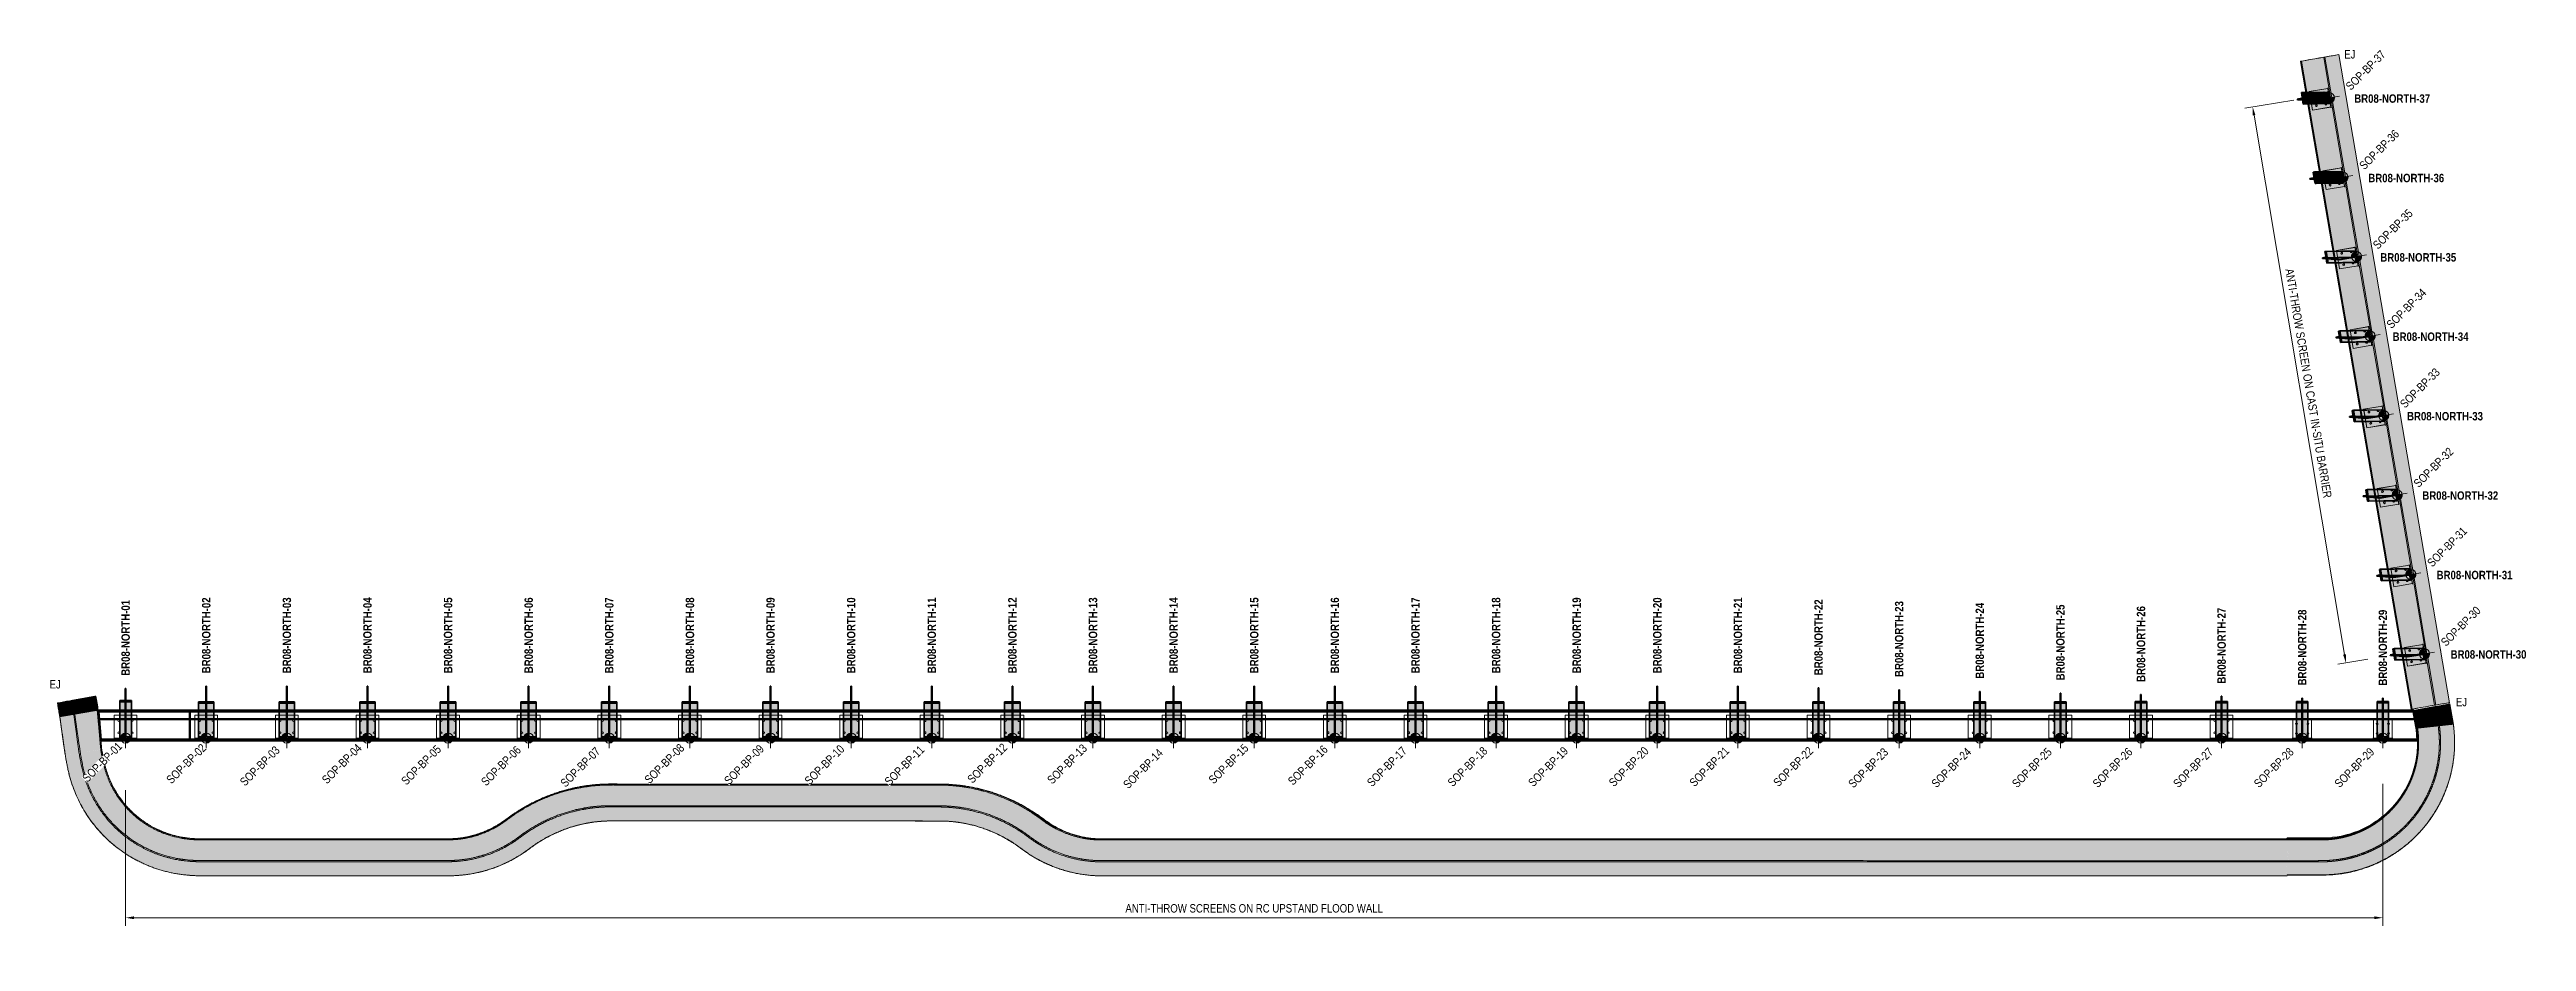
# Model space of a CAD drawing. Header units: metres. Extents: x 4 to 45, y -1 to 1222.
# Drawn here: x 8.36 to 45.23, y 1209.08 to 1222.36 of the extents above; entities outside this region: 3.
import ezdxf

# ---------------------------------------------------------------- set-up
doc = ezdxf.new("R2010")
doc.units = ezdxf.units.M
doc.layers.get('Defpoints').update_dxf_attribs({"color": 41})
for name, color, linetype, lineweight in [('A-ANNO-DIMS', 7, 'Continuous', 9), ('A-ANNO-NOTE', 7, 'Continuous', 9), ('A-FLOR', 7, 'Continuous', 50), ('A-GENM', 7, 'Continuous', 35), ('A-GENM-IDEN', 7, 'Continuous', 18), ('A-WALL', 7, 'Continuous', 50), ('G-ANNO-TEXT', 7, 'Continuous', 9), ('S-FNDN-IDEN', 7, 'Continuous', 18), ('S-FSTN', 7, 'Continuous', 18)]:
    doc.layers.add(name, color=color, linetype=linetype, lineweight=lineweight)
doc.styles.add('Arial Narrow_2', font='ARIALN.TTF', dxfattribs={"height": 0.005})
doc.styles.add('Arial Narrow_3', font='ARIALN.TTF', dxfattribs={"height": 0.0035})
doc.styles.add('Arial Narrow_4', font='ARIALN.TTF', dxfattribs={"height": 0.125})
doc.styles.add('Arial Narrow_B_1', font='ARIALNB.TTF', dxfattribs={"height": 0.125})
doc.dimstyles.new('Dimension_Standard_O__mm_', dxfattribs={"dimscale": 0.3048, "dimtxt": 0.127929, "dimasz": 0.410105, "dimexe": 0.393701, "dimexo": 0.246063, "dimgap": 0.246063, "dimtad": 1, "dimdec": 0, "dimlfac": 1000, "dimzin": 0, "dimdsep": 46, "dimtxsty": 'Arial Narrow_4', "dimsah": 1, "dimcen": 0.09, "dimaunit": 1, "dimadec": 4, "dimazin": 0, "dimtfac": 1, "dimtdec": 4, "dimtix": 1, "dimtmove": 0, "dimatfit": 3, "dimfxl": 1, "dimtvp": 1, "dimtfill": 1, "dimtolj": 1, "dimtzin": 0, "dimlwd": 18, "dimlwe": 18, "dimarcsym": 2})

msp = doc.modelspace()

# ---------------------------------------------------------------- texts
at = {"layer": 'G-ANNO-TEXT', "insert": (4.4608, 3.3804), "char_height": 0.0035, "attachment_point": 1, "style": 'Arial Narrow_3', "bg_fill": 3, "box_fill_scale": 1, "bg_fill_color": 256, "bg_fill_transparency": 0}
msp.add_mtext('1.', dxfattribs=at)

# ---------------------------------------------------------------- blocks, each defined once
blk = doc.blocks.new('North_Wall - North_Wall-6845343-DRG-2873221 - NORTHERN SCREEN POST - PLAN')
at = {"layer": 'A-WALL'}
for p, q in [((233.842, 1237.609), (200.869, 1234.724)), ((200.869, 1234.724), (233.842, 1237.609)), ((233.846, 1237.594), (200.87, 1234.709)), ((233.876, 1237.481), (200.88, 1234.594)), ((233.876, 1237.481), (200.88, 1234.595)), ((233.842, 1237.609), (233.842, 1237.609)), ((233.842, 1237.609), (233.876, 1237.481)), ((233.846, 1237.594), (233.842, 1237.609)), ((233.915, 1237.331), (233.846, 1237.594)), ((233.876, 1237.481), (233.876, 1237.481)), ((233.876, 1237.481), (233.915, 1237.331)), ((232.231, 1237.021), (231.101, 1236.922)), ((232.231, 1237.021), (231.101, 1236.922)), ((231.106, 1236.938), (232.229, 1237.036)), ((233.426, 1237.126), (232.297, 1237.027)), ((233.426, 1237.126), (232.297, 1237.027)), ((232.301, 1237.042), (233.425, 1237.141)), ((233.941, 1237.171), (233.492, 1237.132)), ((233.941, 1237.171), (233.492, 1237.132)), ((233.497, 1237.147), (233.939, 1237.186)), ((227.449, 1236.603), (226.32, 1236.504)), ((227.449, 1236.603), (226.32, 1236.504)), ((226.325, 1236.52), (227.448, 1236.618)), ((228.645, 1236.707), (227.515, 1236.609)), ((228.645, 1236.707), (227.515, 1236.609)), ((227.52, 1236.624), (228.643, 1236.722)), ((229.84, 1236.812), (228.711, 1236.713)), ((229.84, 1236.812), (228.711, 1236.713)), ((228.715, 1236.729), (229.839, 1236.827)), ((231.035, 1236.917), (229.906, 1236.818)), ((231.035, 1236.917), (229.906, 1236.818)), ((229.911, 1236.833), (231.034, 1236.932)), ((223.863, 1236.289), (222.734, 1236.19)), ((223.863, 1236.289), (222.734, 1236.19)), ((222.738, 1236.206), (223.862, 1236.304)), ((225.058, 1236.394), (223.929, 1236.295)), ((225.058, 1236.394), (223.929, 1236.295)), ((223.934, 1236.31), (225.057, 1236.409)), ((226.254, 1236.498), (225.125, 1236.399)), ((226.254, 1236.498), (225.125, 1236.4)), ((225.129, 1236.415), (226.253, 1236.513)), ((219.082, 1235.871), (217.952, 1235.772)), ((219.082, 1235.871), (217.952, 1235.772)), ((217.957, 1235.787), (219.08, 1235.886)), ((220.277, 1235.975), (219.148, 1235.877)), ((220.277, 1235.975), (219.148, 1235.877)), ((219.152, 1235.892), (220.276, 1235.99)), ((221.472, 1236.08), (220.343, 1235.981)), ((221.472, 1236.08), (220.343, 1235.981)), ((220.348, 1235.997), (221.471, 1236.095)), ((222.668, 1236.185), (221.538, 1236.086)), ((222.668, 1236.184), (221.538, 1236.086)), ((221.543, 1236.101), (222.666, 1236.2)), ((213.175, 1235.369), (214.299, 1235.467)), ((215.495, 1235.557), (214.366, 1235.458)), ((215.495, 1235.557), (214.366, 1235.458)), ((214.371, 1235.474), (215.494, 1235.572)), ((216.691, 1235.662), (215.562, 1235.563)), ((216.691, 1235.662), (215.562, 1235.563)), ((215.566, 1235.578), (216.69, 1235.677)), ((217.886, 1235.766), (216.757, 1235.667)), ((217.886, 1235.766), (216.757, 1235.667)), ((216.762, 1235.683), (217.885, 1235.781)), ((210.714, 1235.139), (209.585, 1235.04)), ((210.714, 1235.139), (209.585, 1235.04)), ((209.589, 1235.055), (210.713, 1235.154)), ((211.909, 1235.243), (210.78, 1235.144)), ((211.909, 1235.243), (210.78, 1235.145)), ((210.785, 1235.16), (211.908, 1235.258)), ((213.105, 1235.348), (211.975, 1235.249)), ((213.105, 1235.348), (211.975, 1235.249)), ((211.98, 1235.265), (213.103, 1235.363)), ((214.3, 1235.452), (213.171, 1235.354)), ((214.3, 1235.452), (213.171, 1235.354)), ((204.808, 1234.637), (205.931, 1234.735)), ((207.128, 1234.825), (205.999, 1234.726)), ((207.128, 1234.825), (205.999, 1234.726)), ((206.003, 1234.742), (207.127, 1234.84)), ((208.323, 1234.93), (207.194, 1234.831)), ((208.323, 1234.93), (207.194, 1234.831)), ((207.199, 1234.846), (208.322, 1234.945)), ((209.519, 1235.034), (208.389, 1234.935)), ((209.519, 1235.034), (208.389, 1234.935)), ((208.394, 1234.951), (209.517, 1235.049)), ((199.512, 1234.605), (200.869, 1234.724)), ((199.512, 1234.605), (200.869, 1234.724)), ((199.535, 1234.477), (199.512, 1234.605)), ((199.512, 1234.605), (199.512, 1234.605)), ((200.87, 1234.709), (199.515, 1234.591)), ((199.515, 1234.591), (199.588, 1234.18)), ((200.88, 1234.595), (199.535, 1234.477)), ((200.88, 1234.594), (199.535, 1234.477)), ((199.535, 1234.477), (199.535, 1234.477)), ((199.591, 1234.166), (199.535, 1234.477)), ((200.869, 1234.724), (200.88, 1234.594)), ((200.869, 1234.724), (200.869, 1234.724)), ((200.869, 1234.724), (200.87, 1234.709)), ((200.869, 1234.724), (200.869, 1234.724)), ((200.88, 1234.594), (200.869, 1234.724)), ((200.869, 1234.724), (200.87, 1234.709)), ((200.87, 1234.709), (200.906, 1234.296)), ((200.87, 1234.709), (200.906, 1234.296)), ((200.88, 1234.594), (200.88, 1234.595)), ((200.88, 1234.595), (200.907, 1234.281)), ((200.88, 1234.595), (200.88, 1234.594)), ((200.907, 1234.281), (200.88, 1234.595)), ((202.346, 1234.407), (201.217, 1234.308)), ((202.346, 1234.407), (201.217, 1234.308)), ((201.222, 1234.323), (202.345, 1234.422)), ((203.542, 1234.511), (202.412, 1234.412)), ((203.542, 1234.511), (202.412, 1234.412)), ((202.417, 1234.428), (203.54, 1234.526)), ((204.737, 1234.616), (203.608, 1234.517)), ((204.737, 1234.616), (203.608, 1234.517)), ((203.612, 1234.533), (204.736, 1234.631)), ((205.932, 1234.72), (204.803, 1234.622)), ((205.932, 1234.72), (204.803, 1234.622)), ((199.954, 1234.212), (199.588, 1234.18)), ((199.956, 1234.198), (199.591, 1234.166)), ((199.956, 1234.197), (199.591, 1234.166)), ((199.591, 1234.166), (199.591, 1234.166)), ((200.907, 1234.281), (200.022, 1234.203)), ((200.907, 1234.281), (200.022, 1234.203)), ((200.906, 1234.296), (200.026, 1234.219)), ((200.906, 1234.296), (201.15, 1234.317)), ((200.906, 1234.296), (200.907, 1234.281)), ((201.151, 1234.302), (200.907, 1234.281)), ((201.151, 1234.302), (200.907, 1234.281)), ((200.907, 1234.281), (200.907, 1234.281)), ((200.907, 1234.281), (200.907, 1234.281))]:
    blk.add_line(p, q, dxfattribs=at)
at = {"layer": 'A-WALL', "flags": 128}
for points in [[(233.939, 1237.186), (233.929, 1237.258), (233.915, 1237.331)], [(233.915, 1237.331), (233.93, 1237.251), (233.941, 1237.171)], [(233.939, 1237.186), (233.94, 1237.178), (233.941, 1237.171)], [(233.941, 1237.171), (233.941, 1237.171), (233.941, 1237.171)], [(199.512, 1234.605), (199.514, 1234.598), (199.515, 1234.591)], [(199.588, 1234.18), (199.589, 1234.173), (199.591, 1234.166)], [(200.906, 1234.296), (200.907, 1234.288), (200.907, 1234.281)]]:
    blk.add_lwpolyline(points, dxfattribs=at)
blk = doc.blocks.new('BR08_GEN_POST_0 - 360UB_BASE-TRANS-8745825-DRG-2873221 - NORTHERN SCREEN POST - PLAN')
at = {"layer": 'A-GENM', "true_color": 0xc0c0c0}
for points in [[(0.005, 0.698), (0.005, 0.746), (-0.005, 0.746), (-0.005, 0.698)], [(0.086, 0.521), (0.086, 0.54), (-0.086, 0.54), (-0.086, 0.521)], [(0.086, 0), (0.086, 0.521), (-0.086, 0.521), (-0.086, 0), (-0.075, 0), (-0.075, 0.008), (-0.073, 0.016), (-0.071, 0.024), (-0.068, 0.032), (-0.064, 0.039), (-0.059, 0.046), (-0.054, 0.052), (-0.048, 0.058), (-0.041, 0.063), (-0.034, 0.067), (-0.027, 0.07), (-0.019, 0.073), (-0.011, 0.074), (-0.003, 0.075), (0, 0.075), (0, 0), (0.075, 0)], [(0.019, 0.54), (0.016, 0.541), (0.013, 0.542), (0.01, 0.543), (0.008, 0.545), (0.006, 0.548), (0.005, 0.55), (0.005, 0.553), (0.005, 0.698), (-0.005, 0.698), (-0.005, 0.55), (-0.006, 0.548), (-0.008, 0.545), (-0.01, 0.543), (-0.013, 0.542), (-0.016, 0.541), (-0.019, 0.54)]]:
    blk.add_hatch(color=9, dxfattribs=at).paths.add_polyline_path(points)
at = {"layer": 'A-GENM'}
for p, q in [((0.005, 0.746), (-0.005, 0.746)), ((-0.005, 0.746), (-0.005, 0.698)), ((-0.005, 0.745), (-0.005, 0.308)), ((0.005, 0.698), (0.005, 0.746)), ((0.005, 0.308), (0.005, 0.745)), ((-0.019, 0.54), (-0.086, 0.54)), ((-0.086, 0.54), (-0.086, 0.521)), ((-0.086, 0.54), (-0.086, 0.02)), ((-0.086, 0.521), (0.086, 0.521)), ((-0.086, 0.521), (-0.086, 0)), ((0.019, 0.54), (-0.019, 0.54)), ((-0.005, 0.553), (-0.005, 0.698)), ((0.005, 0.698), (0.005, 0.553)), ((0.086, 0.54), (0.019, 0.54)), ((0.086, 0.521), (0.086, 0.54)), ((0.086, 0.02), (0.086, 0.54)), ((0.086, 0), (0.086, 0.521)), ((-0.086, 0.02), (-0.086, 0)), ((-0.072, 0.02), (-0.086, 0.02)), ((-0.086, 0), (-0.075, 0)), ((-0.005, 0.308), (-0.005, 0.075)), ((0.005, 0.308), (-0.005, 0.308)), ((0.005, 0.034), (0.005, 0.308)), ((0.086, 0.02), (0.019, 0.02)), ((0.075, 0), (0.086, 0)), ((0.086, 0), (0.086, 0.02))]:
    blk.add_line(p, q, dxfattribs=at)
at = {"layer": 'A-GENM', "flags": 128}
for points in [[(-0.019, 0.54), (-0.016, 0.541), (-0.013, 0.542), (-0.01, 0.543), (-0.008, 0.545), (-0.006, 0.548), (-0.005, 0.55), (-0.005, 0.553)], [(0.005, 0.553), (0.005, 0.55), (0.006, 0.548), (0.008, 0.545), (0.01, 0.543), (0.013, 0.542), (0.016, 0.541), (0.019, 0.54)], [(0.019, 0.02), (0.016, 0.02), (0.013, 0.021), (0.01, 0.023), (0.008, 0.025), (0.006, 0.028), (0.005, 0.031), (0.005, 0.034)]]:
    blk.add_lwpolyline(points, dxfattribs=at)
blk = doc.blocks.new('BR08_GEN_POST_0 - 610UB_BASE-8745540-DRG-2873221 - NORTHERN SCREEN POST - PLAN')
at = {"layer": 'A-GENM', "true_color": 0xc0c0c0}
for points in [[(0.005, 0.707), (0.005, 0.772), (-0.005, 0.772), (-0.005, 0.707)], [(0.114, 0.521), (0.114, 0.54), (-0.115, 0.54), (-0.115, 0.521), (-0.083, 0.521)], [(0.114, 0), (0.114, 0.521), (-0.115, 0.521), (-0.115, 0), (-0.075, 0), (-0.075, 0.008), (-0.073, 0.016), (-0.071, 0.024), (-0.068, 0.032), (-0.064, 0.039), (-0.059, 0.046), (-0.054, 0.052), (-0.048, 0.058), (-0.041, 0.063), (-0.034, 0.067), (-0.027, 0.07), (-0.019, 0.073), (-0.011, 0.074), (-0.003, 0.075), (0, 0.075), (0, 0), (0.075, 0)], [(0.019, 0.54), (0.016, 0.541), (0.013, 0.542), (0.01, 0.543), (0.008, 0.545), (0.006, 0.548), (0.005, 0.551), (0.005, 0.554), (0.005, 0.707), (-0.005, 0.707), (-0.005, 0.551), (-0.006, 0.548), (-0.008, 0.545), (-0.01, 0.543), (-0.013, 0.542), (-0.016, 0.541), (-0.019, 0.54)]]:
    blk.add_hatch(color=9, dxfattribs=at).paths.add_polyline_path(points)
at = {"layer": 'A-GENM'}
for p, q in [((0.005, 0.772), (-0.005, 0.772)), ((-0.005, 0.772), (-0.005, 0.707)), ((-0.005, 0.771), (-0.005, 0.315)), ((0.005, 0.707), (0.005, 0.772)), ((0.005, 0.315), (0.005, 0.771)), ((-0.019, 0.54), (-0.115, 0.54)), ((-0.115, 0.54), (-0.115, 0.521)), ((-0.115, 0.54), (-0.115, 0.02)), ((-0.115, 0.521), (0.114, 0.521)), ((-0.115, 0.521), (-0.115, 0)), ((0.019, 0.54), (-0.019, 0.54)), ((-0.005, 0.554), (-0.005, 0.707)), ((0.005, 0.707), (0.005, 0.554)), ((0.114, 0.54), (0.019, 0.54)), ((0.114, 0.521), (0.114, 0.54)), ((0.114, 0.02), (0.114, 0.54)), ((0.114, 0), (0.114, 0.521)), ((-0.115, 0.02), (-0.115, 0)), ((-0.072, 0.02), (-0.115, 0.02)), ((-0.115, 0), (-0.075, 0)), ((-0.005, 0.315), (-0.005, 0.075)), ((0.005, 0.315), (-0.005, 0.315)), ((0.005, 0.034), (0.005, 0.315)), ((0.114, 0.02), (0.019, 0.02)), ((0.075, 0), (0.114, 0)), ((0.114, 0), (0.114, 0.02))]:
    blk.add_line(p, q, dxfattribs=at)
at = {"layer": 'A-GENM', "flags": 128}
for points in [[(-0.019, 0.54), (-0.016, 0.541), (-0.013, 0.542), (-0.01, 0.543), (-0.008, 0.545), (-0.006, 0.548), (-0.005, 0.551), (-0.005, 0.554)], [(0.005, 0.554), (0.005, 0.551), (0.006, 0.548), (0.008, 0.545), (0.01, 0.543), (0.013, 0.542), (0.016, 0.541), (0.019, 0.54)], [(0.019, 0.02), (0.016, 0.02), (0.013, 0.021), (0.01, 0.023), (0.008, 0.025), (0.006, 0.028), (0.005, 0.031), (0.005, 0.034)]]:
    blk.add_lwpolyline(points, dxfattribs=at)
blk = doc.blocks.new('BR08_GEN_POST_0 - 610UB_BASE-V1-DRG-2873221 - NORTHERN SCREEN POST - PLAN')
at = {"layer": 'A-GENM', "true_color": 0xc0c0c0}
for points in [[(0.005, 0.707), (0.005, 0.772), (-0.005, 0.772), (-0.005, 0.707)], [(0.114, 0.521), (0.114, 0.54), (-0.115, 0.54), (-0.115, 0.521)], [(0.114, 0), (0.114, 0.521), (-0.115, 0.521), (-0.115, 0), (-0.075, 0), (-0.075, 0.008), (-0.073, 0.016), (-0.071, 0.024), (-0.068, 0.032), (-0.064, 0.039), (-0.059, 0.046), (-0.054, 0.052), (-0.048, 0.058), (-0.041, 0.063), (-0.034, 0.067), (-0.027, 0.07), (-0.019, 0.073), (-0.011, 0.074), (-0.001, 0.075), (0, 0.075), (0, 0), (0.075, 0)], [(0.019, 0.54), (0.016, 0.541), (0.013, 0.542), (0.01, 0.543), (0.008, 0.545), (0.006, 0.548), (0.005, 0.551), (0.005, 0.554), (0.005, 0.707), (-0.005, 0.707), (-0.005, 0.551), (-0.006, 0.548), (-0.008, 0.545), (-0.01, 0.543), (-0.013, 0.542), (-0.016, 0.541), (-0.019, 0.54)]]:
    blk.add_hatch(color=9, dxfattribs=at).paths.add_polyline_path(points)
at = {"layer": 'A-GENM'}
for p, q in [((0.005, 0.772), (-0.005, 0.772)), ((-0.005, 0.772), (-0.005, 0.707)), ((-0.005, 0.771), (-0.005, 0.315)), ((0.005, 0.707), (0.005, 0.772)), ((0.005, 0.315), (0.005, 0.771)), ((-0.019, 0.54), (-0.115, 0.54)), ((-0.115, 0.54), (-0.115, 0.521)), ((-0.115, 0.54), (-0.115, 0.02)), ((-0.115, 0.521), (0.114, 0.521)), ((-0.115, 0.521), (-0.115, 0)), ((0.019, 0.54), (-0.019, 0.54)), ((-0.005, 0.554), (-0.005, 0.707)), ((0.005, 0.707), (0.005, 0.554)), ((0.114, 0.54), (0.019, 0.54)), ((0.114, 0.521), (0.114, 0.54)), ((0.114, 0.02), (0.114, 0.54)), ((0.114, 0), (0.114, 0.521)), ((-0.115, 0.02), (-0.115, 0)), ((-0.072, 0.02), (-0.115, 0.02)), ((-0.115, 0), (-0.075, 0)), ((-0.005, 0.315), (-0.005, 0.075)), ((0.005, 0.315), (-0.005, 0.315)), ((0.005, 0.034), (0.005, 0.315)), ((0.114, 0.02), (0.019, 0.02)), ((0.075, 0), (0.114, 0)), ((0.114, 0), (0.114, 0.02))]:
    blk.add_line(p, q, dxfattribs=at)
at = {"layer": 'A-GENM', "flags": 128}
for points in [[(-0.019, 0.54), (-0.016, 0.541), (-0.013, 0.542), (-0.01, 0.543), (-0.008, 0.545), (-0.006, 0.548), (-0.005, 0.551), (-0.005, 0.554)], [(0.005, 0.554), (0.005, 0.551), (0.006, 0.548), (0.008, 0.545), (0.01, 0.543), (0.013, 0.542), (0.016, 0.541), (0.019, 0.54)], [(0.019, 0.02), (0.016, 0.02), (0.013, 0.021), (0.01, 0.023), (0.008, 0.025), (0.006, 0.028), (0.005, 0.031), (0.005, 0.034)]]:
    blk.add_lwpolyline(points, dxfattribs=at)
blk = doc.blocks.new('BR08_GEN_POST_0 - 610UB_BASE-V2-DRG-2873221 - NORTHERN SCREEN POST - PLAN')
at = {"layer": 'A-GENM', "true_color": 0xc0c0c0}
for points in [[(0.005, 0.707), (0.005, 0.772), (-0.005, 0.772), (-0.005, 0.707)], [(0.114, 0.521), (0.114, 0.54), (-0.115, 0.54), (-0.115, 0.521)], [(0.114, 0), (0.114, 0.521), (-0.115, 0.521), (-0.115, 0), (-0.075, 0), (-0.075, 0.008), (-0.073, 0.016), (-0.071, 0.024), (-0.068, 0.032), (-0.064, 0.039), (-0.059, 0.046), (-0.054, 0.052), (-0.047, 0.058), (-0.041, 0.063), (-0.034, 0.067), (-0.027, 0.07), (-0.019, 0.073), (-0.011, 0.074), (-0.003, 0.075), (0, 0.075), (0, 0), (0.096, 0)], [(0.019, 0.54), (0.016, 0.541), (0.013, 0.542), (0.01, 0.543), (0.008, 0.545), (0.006, 0.548), (0.005, 0.551), (0.005, 0.554), (0.005, 0.707), (-0.005, 0.707), (-0.005, 0.551), (-0.006, 0.548), (-0.008, 0.545), (-0.01, 0.543), (-0.013, 0.542), (-0.016, 0.541), (-0.019, 0.54)]]:
    blk.add_hatch(color=9, dxfattribs=at).paths.add_polyline_path(points)
at = {"layer": 'A-GENM'}
for p, q in [((0.005, 0.772), (-0.005, 0.772)), ((-0.005, 0.772), (-0.005, 0.707)), ((-0.005, 0.771), (-0.005, 0.315)), ((0.005, 0.707), (0.005, 0.772)), ((0.005, 0.315), (0.005, 0.771)), ((-0.019, 0.54), (-0.115, 0.54)), ((-0.115, 0.54), (-0.115, 0.521)), ((-0.115, 0.54), (-0.115, 0.02)), ((-0.115, 0.521), (0.114, 0.521)), ((-0.115, 0.521), (-0.115, 0)), ((0.019, 0.54), (-0.019, 0.54)), ((-0.005, 0.554), (-0.005, 0.707)), ((0.005, 0.707), (0.005, 0.554)), ((0.114, 0.54), (0.019, 0.54)), ((0.114, 0.521), (0.114, 0.54)), ((0.114, 0.02), (0.114, 0.54)), ((0.114, 0), (0.114, 0.521)), ((-0.115, 0.02), (-0.115, 0)), ((-0.072, 0.02), (-0.115, 0.02)), ((-0.115, 0), (-0.075, 0)), ((-0.005, 0.315), (-0.005, 0.075)), ((0.005, 0.315), (-0.005, 0.315)), ((0.005, 0.034), (0.005, 0.315)), ((0.114, 0.02), (0.019, 0.02)), ((0.075, 0), (0.114, 0)), ((0.114, 0), (0.114, 0.02))]:
    blk.add_line(p, q, dxfattribs=at)
at = {"layer": 'A-GENM', "flags": 128}
for points in [[(-0.019, 0.54), (-0.016, 0.541), (-0.013, 0.542), (-0.01, 0.543), (-0.008, 0.545), (-0.006, 0.548), (-0.005, 0.551), (-0.005, 0.554)], [(0.005, 0.554), (0.005, 0.551), (0.006, 0.548), (0.008, 0.545), (0.01, 0.543), (0.013, 0.542), (0.016, 0.541), (0.019, 0.54)], [(0.019, 0.02), (0.016, 0.02), (0.013, 0.021), (0.01, 0.023), (0.008, 0.025), (0.006, 0.028), (0.005, 0.031), (0.005, 0.034)]]:
    blk.add_lwpolyline(points, dxfattribs=at)
blk = doc.blocks.new('BR08_GEN_POST_0 - 610UB_BASE-V3-DRG-2873221 - NORTHERN SCREEN POST - PLAN')
at = {"layer": 'A-GENM', "true_color": 0xc0c0c0}
for points in [[(0.005, 0.707), (0.005, 0.772), (-0.005, 0.772), (-0.005, 0.707)], [(0.114, 0.521), (0.114, 0.54), (-0.115, 0.54), (-0.115, 0.521)], [(0.114, 0), (0.114, 0.521), (-0.115, 0.521), (-0.115, 0), (-0.075, 0), (-0.075, 0.008), (-0.073, 0.016), (-0.071, 0.025), (-0.068, 0.032), (-0.064, 0.039), (-0.059, 0.046), (-0.054, 0.052), (-0.048, 0.058), (-0.041, 0.063), (-0.034, 0.067), (-0.027, 0.07), (-0.019, 0.073), (-0.011, 0.074), (-0.003, 0.075), (0, 0.075), (0, 0), (0.075, 0)], [(0.019, 0.54), (0.016, 0.541), (0.013, 0.542), (0.01, 0.543), (0.008, 0.545), (0.006, 0.548), (0.005, 0.551), (0.005, 0.554), (0.005, 0.707), (-0.005, 0.707), (-0.005, 0.551), (-0.006, 0.548), (-0.008, 0.545), (-0.01, 0.543), (-0.013, 0.542), (-0.016, 0.541), (-0.019, 0.54)]]:
    blk.add_hatch(color=9, dxfattribs=at).paths.add_polyline_path(points)
at = {"layer": 'A-GENM'}
for p, q in [((0.005, 0.772), (-0.005, 0.772)), ((-0.005, 0.772), (-0.005, 0.707)), ((-0.005, 0.771), (-0.005, 0.315)), ((0.005, 0.707), (0.005, 0.772)), ((0.005, 0.315), (0.005, 0.771)), ((-0.019, 0.54), (-0.115, 0.54)), ((-0.115, 0.54), (-0.115, 0.521)), ((-0.115, 0.54), (-0.115, 0.02)), ((-0.115, 0.521), (0.114, 0.521)), ((-0.115, 0.521), (-0.115, 0)), ((0.019, 0.54), (-0.019, 0.54)), ((-0.005, 0.554), (-0.005, 0.707)), ((0.005, 0.707), (0.005, 0.554)), ((0.114, 0.54), (0.019, 0.54)), ((0.114, 0.521), (0.114, 0.54)), ((0.114, 0.02), (0.114, 0.54)), ((0.114, 0), (0.114, 0.521)), ((-0.115, 0.02), (-0.115, 0)), ((-0.072, 0.02), (-0.115, 0.02)), ((-0.115, 0), (-0.075, 0)), ((-0.005, 0.315), (-0.005, 0.075)), ((0.005, 0.315), (-0.005, 0.315)), ((0.005, 0.034), (0.005, 0.315)), ((0.114, 0.02), (0.019, 0.02)), ((0.075, 0), (0.114, 0)), ((0.114, 0), (0.114, 0.02))]:
    blk.add_line(p, q, dxfattribs=at)
at = {"layer": 'A-GENM', "flags": 128}
for points in [[(-0.019, 0.54), (-0.016, 0.541), (-0.013, 0.542), (-0.01, 0.543), (-0.008, 0.545), (-0.006, 0.548), (-0.005, 0.551), (-0.005, 0.554)], [(0.005, 0.554), (0.005, 0.551), (0.006, 0.548), (0.008, 0.545), (0.01, 0.543), (0.013, 0.542), (0.016, 0.541), (0.019, 0.54)], [(0.019, 0.02), (0.016, 0.02), (0.013, 0.021), (0.01, 0.023), (0.008, 0.025), (0.006, 0.028), (0.005, 0.031), (0.005, 0.034)]]:
    blk.add_lwpolyline(points, dxfattribs=at)
blk = doc.blocks.new('BR08_GEN_POST_0 - 610UB_BASE-V4-DRG-2873221 - NORTHERN SCREEN POST - PLAN')
at = {"layer": 'A-GENM', "true_color": 0xc0c0c0}
for points in [[(0.005, 0.707), (0.005, 0.772), (-0.005, 0.772), (-0.005, 0.707)], [(0.114, 0.521), (0.114, 0.54), (-0.115, 0.54), (-0.115, 0.521)], [(0.114, 0), (0.114, 0.521), (-0.115, 0.521), (-0.115, 0), (-0.075, 0), (-0.075, 0.008), (-0.073, 0.016), (-0.071, 0.024), (-0.068, 0.032), (-0.064, 0.039), (-0.059, 0.046), (-0.054, 0.052), (-0.048, 0.058), (-0.041, 0.063), (-0.034, 0.067), (-0.027, 0.07), (-0.019, 0.073), (-0.011, 0.074), (-0.003, 0.075), (0, 0.075), (0, 0), (0.075, 0)], [(0.019, 0.54), (0.016, 0.541), (0.013, 0.542), (0.01, 0.543), (0.008, 0.545), (0.006, 0.548), (0.005, 0.551), (0.005, 0.554), (0.005, 0.707), (-0.005, 0.707), (-0.005, 0.551), (-0.006, 0.548), (-0.008, 0.545), (-0.01, 0.543), (-0.013, 0.542), (-0.016, 0.541), (-0.019, 0.54)]]:
    blk.add_hatch(color=9, dxfattribs=at).paths.add_polyline_path(points)
at = {"layer": 'A-GENM'}
for p, q in [((0.005, 0.772), (-0.005, 0.772)), ((-0.005, 0.772), (-0.005, 0.707)), ((-0.005, 0.771), (-0.005, 0.315)), ((0.005, 0.707), (0.005, 0.772)), ((0.005, 0.315), (0.005, 0.771)), ((-0.019, 0.54), (-0.115, 0.54)), ((-0.115, 0.54), (-0.115, 0.521)), ((-0.115, 0.54), (-0.115, 0.02)), ((-0.115, 0.521), (0.114, 0.521)), ((-0.115, 0.521), (-0.115, 0)), ((0.019, 0.54), (-0.019, 0.54)), ((-0.005, 0.554), (-0.005, 0.707)), ((0.005, 0.707), (0.005, 0.554)), ((0.114, 0.54), (0.019, 0.54)), ((0.114, 0.521), (0.114, 0.54)), ((0.114, 0.02), (0.114, 0.54)), ((0.114, 0), (0.114, 0.521)), ((-0.115, 0.02), (-0.115, 0)), ((-0.072, 0.02), (-0.115, 0.02)), ((-0.115, 0), (-0.075, 0)), ((-0.005, 0.315), (-0.005, 0.075)), ((0.005, 0.315), (-0.005, 0.315)), ((0.005, 0.034), (0.005, 0.315)), ((0.114, 0.02), (0.019, 0.02)), ((0.075, 0), (0.114, 0)), ((0.114, 0), (0.114, 0.02))]:
    blk.add_line(p, q, dxfattribs=at)
at = {"layer": 'A-GENM', "flags": 128}
for points in [[(-0.019, 0.54), (-0.016, 0.541), (-0.013, 0.542), (-0.01, 0.543), (-0.008, 0.545), (-0.006, 0.548), (-0.005, 0.551), (-0.005, 0.554)], [(0.005, 0.554), (0.005, 0.551), (0.006, 0.548), (0.008, 0.545), (0.01, 0.543), (0.013, 0.542), (0.016, 0.541), (0.019, 0.54)], [(0.019, 0.02), (0.016, 0.02), (0.013, 0.021), (0.01, 0.023), (0.008, 0.025), (0.006, 0.028), (0.005, 0.031), (0.005, 0.034)]]:
    blk.add_lwpolyline(points, dxfattribs=at)
blk = doc.blocks.new('BR08_GEN_POST_0 - 610UB_BASE-V5-DRG-2873221 - NORTHERN SCREEN POST - PLAN')
at = {"layer": 'A-GENM', "true_color": 0xc0c0c0}
for points in [[(0.005, 0.707), (0.005, 0.772), (-0.005, 0.772), (-0.005, 0.707)], [(0.114, 0.521), (0.114, 0.54), (-0.115, 0.54), (-0.115, 0.521)], [(0.114, 0), (0.114, 0.521), (-0.115, 0.521), (-0.115, 0), (-0.075, 0), (-0.075, 0.008), (-0.073, 0.016), (-0.071, 0.024), (-0.068, 0.032), (-0.064, 0.039), (-0.059, 0.046), (-0.054, 0.052), (-0.048, 0.058), (-0.041, 0.063), (-0.034, 0.067), (-0.027, 0.07), (-0.019, 0.073), (-0.011, 0.074), (-0.003, 0.075), (0, 0.075), (0, 0), (0.101, 0)], [(0.019, 0.54), (0.016, 0.541), (0.013, 0.542), (0.01, 0.543), (0.008, 0.545), (0.006, 0.548), (0.005, 0.551), (0.005, 0.554), (0.005, 0.707), (-0.005, 0.707), (-0.005, 0.551), (-0.006, 0.548), (-0.008, 0.545), (-0.01, 0.543), (-0.013, 0.542), (-0.016, 0.541), (-0.019, 0.54)]]:
    blk.add_hatch(color=9, dxfattribs=at).paths.add_polyline_path(points)
at = {"layer": 'A-GENM'}
for p, q in [((0.005, 0.772), (-0.005, 0.772)), ((-0.005, 0.772), (-0.005, 0.707)), ((-0.005, 0.771), (-0.005, 0.315)), ((0.005, 0.707), (0.005, 0.772)), ((0.005, 0.315), (0.005, 0.771)), ((-0.019, 0.54), (-0.115, 0.54)), ((-0.115, 0.54), (-0.115, 0.521)), ((-0.115, 0.54), (-0.115, 0.02)), ((-0.115, 0.521), (0.114, 0.521)), ((-0.115, 0.521), (-0.115, 0)), ((0.019, 0.54), (-0.019, 0.54)), ((-0.005, 0.554), (-0.005, 0.707)), ((0.005, 0.707), (0.005, 0.554)), ((0.114, 0.54), (0.019, 0.54)), ((0.114, 0.521), (0.114, 0.54)), ((0.114, 0.02), (0.114, 0.54)), ((0.114, 0), (0.114, 0.521)), ((-0.115, 0.02), (-0.115, 0)), ((-0.072, 0.02), (-0.115, 0.02)), ((-0.115, 0), (-0.075, 0)), ((-0.005, 0.315), (-0.005, 0.075)), ((0.005, 0.315), (-0.005, 0.315)), ((0.005, 0.034), (0.005, 0.315)), ((0.114, 0.02), (0.019, 0.02)), ((0.075, 0), (0.114, 0)), ((0.114, 0), (0.114, 0.02))]:
    blk.add_line(p, q, dxfattribs=at)
at = {"layer": 'A-GENM', "flags": 128}
for points in [[(-0.019, 0.54), (-0.016, 0.541), (-0.013, 0.542), (-0.01, 0.543), (-0.008, 0.545), (-0.006, 0.548), (-0.005, 0.551), (-0.005, 0.554)], [(0.005, 0.554), (0.005, 0.551), (0.006, 0.548), (0.008, 0.545), (0.01, 0.543), (0.013, 0.542), (0.016, 0.541), (0.019, 0.54)], [(0.019, 0.02), (0.016, 0.02), (0.013, 0.021), (0.01, 0.023), (0.008, 0.025), (0.006, 0.028), (0.005, 0.031), (0.005, 0.034)]]:
    blk.add_lwpolyline(points, dxfattribs=at)
blk = doc.blocks.new('BR08_GEN_POST_0 - 610UB_BASE-V6-DRG-2873221 - NORTHERN SCREEN POST - PLAN')
at = {"layer": 'A-GENM', "true_color": 0xc0c0c0}
for points in [[(0.005, 0.707), (0.005, 0.772), (-0.005, 0.772), (-0.005, 0.707)], [(0.114, 0.521), (0.114, 0.54), (-0.115, 0.54), (-0.115, 0.521)], [(0.114, 0), (0.114, 0.521), (-0.115, 0.521), (-0.115, 0), (-0.075, 0), (-0.075, 0.008), (-0.073, 0.016), (-0.071, 0.024), (-0.068, 0.032), (-0.064, 0.039), (-0.059, 0.046), (-0.054, 0.052), (-0.048, 0.058), (-0.041, 0.063), (-0.034, 0.067), (-0.027, 0.07), (-0.019, 0.073), (-0.011, 0.074), (-0.003, 0.075), (0, 0.075), (0, 0), (0.075, 0)], [(0.019, 0.54), (0.016, 0.541), (0.013, 0.542), (0.01, 0.543), (0.008, 0.545), (0.006, 0.548), (0.005, 0.551), (0.005, 0.554), (0.005, 0.707), (-0.005, 0.707), (-0.005, 0.551), (-0.006, 0.548), (-0.008, 0.545), (-0.01, 0.543), (-0.013, 0.542), (-0.016, 0.541), (-0.019, 0.54)]]:
    blk.add_hatch(color=9, dxfattribs=at).paths.add_polyline_path(points)
at = {"layer": 'A-GENM'}
for p, q in [((0.005, 0.772), (-0.005, 0.772)), ((-0.005, 0.772), (-0.005, 0.707)), ((-0.005, 0.771), (-0.005, 0.315)), ((0.005, 0.707), (0.005, 0.772)), ((0.005, 0.315), (0.005, 0.771)), ((-0.019, 0.54), (-0.115, 0.54)), ((-0.115, 0.54), (-0.115, 0.521)), ((-0.115, 0.54), (-0.115, 0.02)), ((-0.115, 0.521), (0.114, 0.521)), ((-0.115, 0.521), (-0.115, 0)), ((0.019, 0.54), (-0.019, 0.54)), ((-0.005, 0.554), (-0.005, 0.707)), ((0.005, 0.707), (0.005, 0.554)), ((0.114, 0.54), (0.019, 0.54)), ((0.114, 0.521), (0.114, 0.54)), ((0.114, 0.02), (0.114, 0.54)), ((0.114, 0), (0.114, 0.521)), ((-0.115, 0.02), (-0.115, 0)), ((-0.072, 0.02), (-0.115, 0.02)), ((-0.115, 0), (-0.075, 0)), ((-0.005, 0.315), (-0.005, 0.075)), ((0.005, 0.315), (-0.005, 0.315)), ((0.005, 0.034), (0.005, 0.315)), ((0.114, 0.02), (0.019, 0.02)), ((0.075, 0), (0.114, 0)), ((0.114, 0), (0.114, 0.02))]:
    blk.add_line(p, q, dxfattribs=at)
at = {"layer": 'A-GENM', "flags": 128}
for points in [[(-0.019, 0.54), (-0.016, 0.541), (-0.013, 0.542), (-0.01, 0.543), (-0.008, 0.545), (-0.006, 0.548), (-0.005, 0.551), (-0.005, 0.554)], [(0.005, 0.554), (0.005, 0.551), (0.006, 0.548), (0.008, 0.545), (0.01, 0.543), (0.013, 0.542), (0.016, 0.541), (0.019, 0.54)], [(0.019, 0.02), (0.016, 0.02), (0.013, 0.021), (0.01, 0.023), (0.008, 0.025), (0.006, 0.028), (0.005, 0.031), (0.005, 0.034)]]:
    blk.add_lwpolyline(points, dxfattribs=at)
blk = doc.blocks.new('BR08_GEN_POST_0 - 610UB_BASE-V7-DRG-2873221 - NORTHERN SCREEN POST - PLAN')
at = {"layer": 'A-GENM', "true_color": 0xc0c0c0}
for points in [[(0.005, 0.707), (0.005, 0.772), (-0.005, 0.772), (-0.005, 0.707)], [(0.114, 0.521), (0.114, 0.54), (-0.115, 0.54), (-0.115, 0.521)], [(0.114, 0), (0.114, 0.521), (-0.115, 0.521), (-0.115, 0), (-0.075, 0), (-0.075, 0.008), (-0.073, 0.016), (-0.071, 0.024), (-0.068, 0.032), (-0.064, 0.039), (-0.059, 0.046), (-0.054, 0.052), (-0.048, 0.058), (-0.041, 0.063), (-0.034, 0.067), (-0.027, 0.07), (-0.019, 0.073), (-0.011, 0.074), (-0.003, 0.075), (0, 0.075), (0, 0), (0.103, 0)], [(0.019, 0.54), (0.016, 0.541), (0.013, 0.542), (0.01, 0.543), (0.008, 0.545), (0.006, 0.548), (0.005, 0.551), (0.005, 0.554), (0.005, 0.707), (-0.005, 0.707), (-0.005, 0.551), (-0.006, 0.548), (-0.008, 0.545), (-0.01, 0.543), (-0.013, 0.542), (-0.016, 0.541), (-0.019, 0.54)]]:
    blk.add_hatch(color=9, dxfattribs=at).paths.add_polyline_path(points)
at = {"layer": 'A-GENM'}
for p, q in [((0.005, 0.772), (-0.005, 0.772)), ((-0.005, 0.772), (-0.005, 0.707)), ((-0.005, 0.771), (-0.005, 0.315)), ((0.005, 0.707), (0.005, 0.772)), ((0.005, 0.315), (0.005, 0.771)), ((-0.019, 0.54), (-0.115, 0.54)), ((-0.115, 0.54), (-0.115, 0.521)), ((-0.115, 0.54), (-0.115, 0.02)), ((-0.115, 0.521), (0.114, 0.521)), ((-0.115, 0.521), (-0.115, 0)), ((0.019, 0.54), (-0.019, 0.54)), ((-0.005, 0.554), (-0.005, 0.707)), ((0.005, 0.707), (0.005, 0.554)), ((0.114, 0.54), (0.019, 0.54)), ((0.114, 0.521), (0.114, 0.54)), ((0.114, 0.02), (0.114, 0.54)), ((0.114, 0), (0.114, 0.521)), ((-0.115, 0.02), (-0.115, 0)), ((-0.072, 0.02), (-0.115, 0.02)), ((-0.115, 0), (-0.075, 0)), ((-0.005, 0.315), (-0.005, 0.075)), ((0.005, 0.315), (-0.005, 0.315)), ((0.005, 0.034), (0.005, 0.315)), ((0.114, 0.02), (0.019, 0.02)), ((0.075, 0), (0.114, 0)), ((0.114, 0), (0.114, 0.02))]:
    blk.add_line(p, q, dxfattribs=at)
at = {"layer": 'A-GENM', "flags": 128}
for points in [[(-0.019, 0.54), (-0.016, 0.541), (-0.013, 0.542), (-0.01, 0.543), (-0.008, 0.545), (-0.006, 0.548), (-0.005, 0.551), (-0.005, 0.554)], [(0.005, 0.554), (0.005, 0.551), (0.006, 0.548), (0.008, 0.545), (0.01, 0.543), (0.013, 0.542), (0.016, 0.541), (0.019, 0.54)], [(0.019, 0.02), (0.016, 0.02), (0.013, 0.021), (0.01, 0.023), (0.008, 0.025), (0.006, 0.028), (0.005, 0.031), (0.005, 0.034)]]:
    blk.add_lwpolyline(points, dxfattribs=at)
blk = doc.blocks.new('BR08_GEN_POST_0 - 610UB_BASE-V8-DRG-2873221 - NORTHERN SCREEN POST - PLAN')
at = {"layer": 'A-GENM', "true_color": 0xc0c0c0}
for points in [[(0.005, 0.707), (0.005, 0.772), (-0.005, 0.772), (-0.005, 0.707)], [(0.114, 0.521), (0.114, 0.54), (-0.115, 0.54), (-0.115, 0.521)], [(0.114, 0), (0.114, 0.521), (-0.115, 0.521), (-0.115, 0), (-0.075, 0), (-0.075, 0.008), (-0.073, 0.016), (-0.071, 0.024), (-0.068, 0.032), (-0.064, 0.039), (-0.059, 0.046), (-0.054, 0.052), (-0.048, 0.058), (-0.041, 0.063), (-0.034, 0.067), (-0.027, 0.07), (-0.019, 0.073), (-0.011, 0.074), (-0.003, 0.075), (0, 0.075), (0, 0), (0.075, 0)], [(0.019, 0.54), (0.016, 0.541), (0.013, 0.542), (0.01, 0.543), (0.008, 0.545), (0.006, 0.548), (0.005, 0.551), (0.005, 0.554), (0.005, 0.707), (-0.005, 0.707), (-0.005, 0.551), (-0.006, 0.548), (-0.008, 0.545), (-0.01, 0.543), (-0.013, 0.542), (-0.016, 0.541), (-0.019, 0.54)]]:
    blk.add_hatch(color=9, dxfattribs=at).paths.add_polyline_path(points)
at = {"layer": 'A-GENM'}
for p, q in [((0.005, 0.772), (-0.005, 0.772)), ((-0.005, 0.772), (-0.005, 0.707)), ((-0.005, 0.771), (-0.005, 0.315)), ((0.005, 0.707), (0.005, 0.772)), ((0.005, 0.315), (0.005, 0.771)), ((-0.019, 0.54), (-0.115, 0.54)), ((-0.115, 0.54), (-0.115, 0.521)), ((-0.115, 0.54), (-0.115, 0.02)), ((-0.115, 0.521), (0.114, 0.521)), ((-0.115, 0.521), (-0.115, 0)), ((0.019, 0.54), (-0.019, 0.54)), ((-0.005, 0.554), (-0.005, 0.707)), ((0.005, 0.707), (0.005, 0.554)), ((0.114, 0.54), (0.019, 0.54)), ((0.114, 0.521), (0.114, 0.54)), ((0.114, 0.02), (0.114, 0.54)), ((0.114, 0), (0.114, 0.521)), ((-0.115, 0.02), (-0.115, 0)), ((-0.072, 0.02), (-0.115, 0.02)), ((-0.115, 0), (-0.075, 0)), ((-0.005, 0.315), (-0.005, 0.075)), ((0.005, 0.315), (-0.005, 0.315)), ((0.005, 0.034), (0.005, 0.315)), ((0.114, 0.02), (0.019, 0.02)), ((0.075, 0), (0.114, 0)), ((0.114, 0), (0.114, 0.02))]:
    blk.add_line(p, q, dxfattribs=at)
at = {"layer": 'A-GENM', "flags": 128}
for points in [[(-0.019, 0.54), (-0.016, 0.541), (-0.013, 0.542), (-0.01, 0.543), (-0.008, 0.545), (-0.006, 0.548), (-0.005, 0.551), (-0.005, 0.554)], [(0.005, 0.554), (0.005, 0.551), (0.006, 0.548), (0.008, 0.545), (0.01, 0.543), (0.013, 0.542), (0.016, 0.541), (0.019, 0.54)], [(0.019, 0.02), (0.016, 0.02), (0.013, 0.021), (0.01, 0.023), (0.008, 0.025), (0.006, 0.028), (0.005, 0.031), (0.005, 0.034)]]:
    blk.add_lwpolyline(points, dxfattribs=at)
blk = doc.blocks.new('BR08_GEN_POST_0 - 610UB_BASE-V9-DRG-2873221 - NORTHERN SCREEN POST - PLAN')
at = {"layer": 'A-GENM', "true_color": 0xc0c0c0}
for points in [[(0.005, 0.707), (0.005, 0.772), (-0.005, 0.772), (-0.005, 0.707)], [(0.114, 0.521), (0.114, 0.54), (-0.115, 0.54), (-0.115, 0.521)], [(0.114, 0), (0.114, 0.521), (-0.115, 0.521), (-0.115, 0), (-0.075, 0), (-0.075, 0.008), (-0.073, 0.016), (-0.071, 0.024), (-0.068, 0.032), (-0.064, 0.039), (-0.059, 0.046), (-0.054, 0.052), (-0.048, 0.058), (-0.041, 0.063), (-0.034, 0.067), (-0.027, 0.07), (-0.019, 0.073), (-0.011, 0.074), (-0.003, 0.075), (0, 0.075), (0, 0), (0.075, 0)], [(0.019, 0.54), (0.016, 0.541), (0.013, 0.542), (0.01, 0.543), (0.008, 0.545), (0.006, 0.548), (0.005, 0.551), (0.005, 0.554), (0.005, 0.707), (-0.005, 0.707), (-0.005, 0.551), (-0.006, 0.548), (-0.008, 0.545), (-0.01, 0.543), (-0.013, 0.542), (-0.016, 0.541), (-0.019, 0.54)]]:
    blk.add_hatch(color=9, dxfattribs=at).paths.add_polyline_path(points)
at = {"layer": 'A-GENM'}
for p, q in [((0.005, 0.772), (-0.005, 0.772)), ((-0.005, 0.772), (-0.005, 0.707)), ((-0.005, 0.771), (-0.005, 0.315)), ((0.005, 0.707), (0.005, 0.772)), ((0.005, 0.315), (0.005, 0.771)), ((-0.019, 0.54), (-0.115, 0.54)), ((-0.115, 0.54), (-0.115, 0.521)), ((-0.115, 0.54), (-0.115, 0.02)), ((-0.115, 0.521), (0.114, 0.521)), ((-0.115, 0.521), (-0.115, 0)), ((0.019, 0.54), (-0.019, 0.54)), ((-0.005, 0.554), (-0.005, 0.707)), ((0.005, 0.707), (0.005, 0.554)), ((0.114, 0.54), (0.019, 0.54)), ((0.114, 0.521), (0.114, 0.54)), ((0.114, 0.02), (0.114, 0.54)), ((0.114, 0), (0.114, 0.521)), ((-0.115, 0.02), (-0.115, 0)), ((-0.072, 0.02), (-0.115, 0.02)), ((-0.115, 0), (-0.075, 0)), ((-0.005, 0.315), (-0.005, 0.075)), ((0.005, 0.315), (-0.005, 0.315)), ((0.005, 0.034), (0.005, 0.315)), ((0.114, 0.02), (0.019, 0.02)), ((0.075, 0), (0.114, 0)), ((0.114, 0), (0.114, 0.02))]:
    blk.add_line(p, q, dxfattribs=at)
at = {"layer": 'A-GENM', "flags": 128}
for points in [[(-0.019, 0.54), (-0.016, 0.541), (-0.013, 0.542), (-0.01, 0.543), (-0.008, 0.545), (-0.006, 0.548), (-0.005, 0.551), (-0.005, 0.554)], [(0.005, 0.554), (0.005, 0.551), (0.006, 0.548), (0.008, 0.545), (0.01, 0.543), (0.013, 0.542), (0.016, 0.541), (0.019, 0.54)], [(0.019, 0.02), (0.016, 0.02), (0.013, 0.021), (0.01, 0.023), (0.008, 0.025), (0.006, 0.028), (0.005, 0.031), (0.005, 0.034)]]:
    blk.add_lwpolyline(points, dxfattribs=at)
blk = doc.blocks.new('BR08_GEN_POST_0 - 610UB_BASE-V10-DRG-2873221 - NORTHERN SCREEN POST - PLAN')
at = {"layer": 'A-GENM', "true_color": 0xc0c0c0}
for points in [[(0.005, 0.707), (0.005, 0.772), (-0.005, 0.772), (-0.005, 0.707)], [(0.114, 0.521), (0.114, 0.54), (-0.115, 0.54), (-0.115, 0.521)], [(0.114, 0), (0.114, 0.521), (-0.115, 0.521), (-0.115, 0), (-0.075, 0), (-0.075, 0.008), (-0.073, 0.016), (-0.071, 0.024), (-0.068, 0.032), (-0.064, 0.039), (-0.059, 0.046), (-0.054, 0.052), (-0.048, 0.058), (-0.041, 0.063), (-0.034, 0.067), (-0.027, 0.07), (-0.019, 0.073), (-0.011, 0.074), (-0.003, 0.075), (0, 0.075), (0, 0), (0.075, 0)], [(0.019, 0.54), (0.016, 0.541), (0.013, 0.542), (0.01, 0.543), (0.008, 0.545), (0.006, 0.548), (0.005, 0.551), (0.005, 0.554), (0.005, 0.707), (-0.005, 0.707), (-0.005, 0.551), (-0.006, 0.548), (-0.008, 0.545), (-0.01, 0.543), (-0.013, 0.542), (-0.016, 0.541), (-0.019, 0.54)]]:
    blk.add_hatch(color=9, dxfattribs=at).paths.add_polyline_path(points)
at = {"layer": 'A-GENM'}
for p, q in [((0.005, 0.772), (-0.005, 0.772)), ((-0.005, 0.772), (-0.005, 0.707)), ((-0.005, 0.771), (-0.005, 0.315)), ((0.005, 0.707), (0.005, 0.772)), ((0.005, 0.315), (0.005, 0.771)), ((-0.019, 0.54), (-0.115, 0.54)), ((-0.115, 0.54), (-0.115, 0.521)), ((-0.115, 0.54), (-0.115, 0.02)), ((-0.115, 0.521), (0.114, 0.521)), ((-0.115, 0.521), (-0.115, 0)), ((0.019, 0.54), (-0.019, 0.54)), ((-0.005, 0.554), (-0.005, 0.707)), ((0.005, 0.707), (0.005, 0.554)), ((0.114, 0.54), (0.019, 0.54)), ((0.114, 0.521), (0.114, 0.54)), ((0.114, 0.02), (0.114, 0.54)), ((0.114, 0), (0.114, 0.521)), ((-0.115, 0.02), (-0.115, 0)), ((-0.072, 0.02), (-0.115, 0.02)), ((-0.115, 0), (-0.075, 0)), ((-0.005, 0.315), (-0.005, 0.075)), ((0.005, 0.315), (-0.005, 0.315)), ((0.005, 0.034), (0.005, 0.315)), ((0.114, 0.02), (0.019, 0.02)), ((0.075, 0), (0.114, 0)), ((0.114, 0), (0.114, 0.02))]:
    blk.add_line(p, q, dxfattribs=at)
at = {"layer": 'A-GENM', "flags": 128}
for points in [[(-0.019, 0.54), (-0.016, 0.541), (-0.013, 0.542), (-0.01, 0.543), (-0.008, 0.545), (-0.006, 0.548), (-0.005, 0.551), (-0.005, 0.554)], [(0.005, 0.554), (0.005, 0.551), (0.006, 0.548), (0.008, 0.545), (0.01, 0.543), (0.013, 0.542), (0.016, 0.541), (0.019, 0.54)], [(0.019, 0.02), (0.016, 0.02), (0.013, 0.021), (0.01, 0.023), (0.008, 0.025), (0.006, 0.028), (0.005, 0.031), (0.005, 0.034)]]:
    blk.add_lwpolyline(points, dxfattribs=at)
blk = doc.blocks.new('BR08_GEN_POST_0 - 610UB_BASE-V11-DRG-2873221 - NORTHERN SCREEN POST - PLAN')
at = {"layer": 'A-GENM', "true_color": 0xc0c0c0}
for points in [[(0.005, 0.707), (0.005, 0.772), (-0.005, 0.772), (-0.005, 0.707)], [(0.114, 0.521), (0.114, 0.54), (-0.115, 0.54), (-0.115, 0.521)], [(0.114, 0), (0.114, 0.521), (-0.115, 0.521), (-0.115, 0), (-0.075, 0), (-0.075, 0.008), (-0.073, 0.016), (-0.071, 0.024), (-0.068, 0.032), (-0.064, 0.039), (-0.059, 0.046), (-0.054, 0.052), (-0.048, 0.058), (-0.041, 0.063), (-0.034, 0.067), (-0.027, 0.07), (-0.019, 0.073), (-0.011, 0.074), (-0.003, 0.075), (0, 0.075), (0, 0), (0.108, 0)], [(0.019, 0.54), (0.016, 0.541), (0.013, 0.542), (0.01, 0.543), (0.008, 0.545), (0.006, 0.548), (0.005, 0.551), (0.005, 0.554), (0.005, 0.707), (-0.005, 0.707), (-0.005, 0.551), (-0.006, 0.548), (-0.008, 0.545), (-0.01, 0.543), (-0.013, 0.542), (-0.016, 0.541), (-0.019, 0.54)]]:
    blk.add_hatch(color=9, dxfattribs=at).paths.add_polyline_path(points)
at = {"layer": 'A-GENM'}
for p, q in [((0.005, 0.772), (-0.005, 0.772)), ((-0.005, 0.772), (-0.005, 0.707)), ((-0.005, 0.771), (-0.005, 0.315)), ((0.005, 0.707), (0.005, 0.772)), ((0.005, 0.315), (0.005, 0.771)), ((-0.019, 0.54), (-0.115, 0.54)), ((-0.115, 0.54), (-0.115, 0.521)), ((-0.115, 0.54), (-0.115, 0.02)), ((-0.115, 0.521), (0.114, 0.521)), ((-0.115, 0.521), (-0.115, 0)), ((0.019, 0.54), (-0.019, 0.54)), ((-0.005, 0.554), (-0.005, 0.707)), ((0.005, 0.707), (0.005, 0.554)), ((0.114, 0.54), (0.019, 0.54)), ((0.114, 0.521), (0.114, 0.54)), ((0.114, 0.02), (0.114, 0.54)), ((0.114, 0), (0.114, 0.521)), ((-0.115, 0.02), (-0.115, 0)), ((-0.072, 0.02), (-0.115, 0.02)), ((-0.115, 0), (-0.075, 0)), ((-0.005, 0.315), (-0.005, 0.075)), ((0.005, 0.315), (-0.005, 0.315)), ((0.005, 0.034), (0.005, 0.315)), ((0.114, 0.02), (0.019, 0.02)), ((0.075, 0), (0.114, 0)), ((0.114, 0), (0.114, 0.02))]:
    blk.add_line(p, q, dxfattribs=at)
at = {"layer": 'A-GENM', "flags": 128}
for points in [[(-0.019, 0.54), (-0.016, 0.541), (-0.013, 0.542), (-0.01, 0.543), (-0.008, 0.545), (-0.006, 0.548), (-0.005, 0.551), (-0.005, 0.554)], [(0.005, 0.554), (0.005, 0.551), (0.006, 0.548), (0.008, 0.545), (0.01, 0.543), (0.013, 0.542), (0.016, 0.541), (0.019, 0.54)], [(0.019, 0.02), (0.016, 0.02), (0.013, 0.021), (0.01, 0.023), (0.008, 0.025), (0.006, 0.028), (0.005, 0.031), (0.005, 0.034)]]:
    blk.add_lwpolyline(points, dxfattribs=at)
blk = doc.blocks.new('BR08_GEN_POST_0 - 610UB_BASE-V12-DRG-2873221 - NORTHERN SCREEN POST - PLAN')
at = {"layer": 'A-GENM', "true_color": 0xc0c0c0}
for points in [[(0.005, 0.707), (0.005, 0.772), (-0.005, 0.772), (-0.005, 0.707)], [(0.114, 0.521), (0.114, 0.54), (-0.115, 0.54), (-0.115, 0.521)], [(0.114, 0), (0.114, 0.521), (-0.115, 0.521), (-0.115, 0), (-0.075, 0), (-0.075, 0.008), (-0.073, 0.016), (-0.071, 0.024), (-0.068, 0.032), (-0.064, 0.039), (-0.059, 0.046), (-0.054, 0.052), (-0.048, 0.058), (-0.041, 0.063), (-0.034, 0.067), (-0.027, 0.07), (-0.019, 0.073), (-0.011, 0.074), (-0.003, 0.075), (0, 0.075), (0, 0), (0.075, 0)], [(0.019, 0.54), (0.016, 0.541), (0.013, 0.542), (0.01, 0.543), (0.008, 0.545), (0.006, 0.548), (0.005, 0.551), (0.005, 0.554), (0.005, 0.707), (-0.005, 0.707), (-0.005, 0.551), (-0.006, 0.548), (-0.008, 0.545), (-0.01, 0.543), (-0.013, 0.542), (-0.016, 0.541), (-0.019, 0.54)]]:
    blk.add_hatch(color=9, dxfattribs=at).paths.add_polyline_path(points)
at = {"layer": 'A-GENM'}
for p, q in [((0.005, 0.772), (-0.005, 0.772)), ((-0.005, 0.772), (-0.005, 0.707)), ((-0.005, 0.771), (-0.005, 0.315)), ((0.005, 0.707), (0.005, 0.772)), ((0.005, 0.315), (0.005, 0.771)), ((-0.019, 0.54), (-0.115, 0.54)), ((-0.115, 0.54), (-0.115, 0.521)), ((-0.115, 0.54), (-0.115, 0.02)), ((-0.115, 0.521), (0.114, 0.521)), ((-0.115, 0.521), (-0.115, 0)), ((0.019, 0.54), (-0.019, 0.54)), ((-0.005, 0.554), (-0.005, 0.707)), ((0.005, 0.707), (0.005, 0.554)), ((0.114, 0.54), (0.019, 0.54)), ((0.114, 0.521), (0.114, 0.54)), ((0.114, 0.02), (0.114, 0.54)), ((0.114, 0), (0.114, 0.521)), ((-0.115, 0.02), (-0.115, 0)), ((-0.072, 0.02), (-0.115, 0.02)), ((-0.115, 0), (-0.075, 0)), ((-0.005, 0.315), (-0.005, 0.075)), ((0.005, 0.315), (-0.005, 0.315)), ((0.005, 0.034), (0.005, 0.315)), ((0.114, 0.02), (0.019, 0.02)), ((0.075, 0), (0.114, 0)), ((0.114, 0), (0.114, 0.02))]:
    blk.add_line(p, q, dxfattribs=at)
at = {"layer": 'A-GENM', "flags": 128}
for points in [[(-0.019, 0.54), (-0.016, 0.541), (-0.013, 0.542), (-0.01, 0.543), (-0.008, 0.545), (-0.006, 0.548), (-0.005, 0.551), (-0.005, 0.554)], [(0.005, 0.554), (0.005, 0.551), (0.006, 0.548), (0.008, 0.545), (0.01, 0.543), (0.013, 0.542), (0.016, 0.541), (0.019, 0.54)], [(0.019, 0.02), (0.016, 0.02), (0.013, 0.021), (0.01, 0.023), (0.008, 0.025), (0.006, 0.028), (0.005, 0.031), (0.005, 0.034)]]:
    blk.add_lwpolyline(points, dxfattribs=at)
blk = doc.blocks.new('BR08_GEN_POST_0 - 360UB_BASE-TRANS-8745827-DRG-2873221 - NORTHERN SCREEN POST - PLAN')
at = {"layer": 'A-GENM', "true_color": 0xc0c0c0}
for points in [[(0.086, 0.538), (0.086, 0.558), (-0.086, 0.558), (-0.086, 0.538), (-0.034, 0.538)], [(0.086, 0), (0.086, 0.538), (-0.086, 0.538), (-0.086, 0), (-0.075, 0), (-0.075, 0.008), (-0.073, 0.016), (-0.071, 0.024), (-0.068, 0.032), (-0.064, 0.039), (-0.059, 0.046), (-0.054, 0.052), (-0.048, 0.058), (-0.041, 0.063), (-0.034, 0.067), (-0.027, 0.07), (-0.019, 0.073), (-0.011, 0.074), (-0.003, 0.075), (0, 0.075), (0, 0), (0.075, 0)], [(0.019, 0.558), (0.016, 0.558), (0.013, 0.559), (0.01, 0.56), (0.008, 0.562), (0.006, 0.565), (0.005, 0.568), (0.005, 0.57), (0.005, 0.705), (-0.005, 0.705), (-0.005, 0.568), (-0.006, 0.565), (-0.008, 0.562), (-0.01, 0.56), (-0.013, 0.559), (-0.016, 0.558), (-0.019, 0.558)], [(0.005, 0.705), (0.005, 0.737), (-0.005, 0.737), (-0.005, 0.705)]]:
    blk.add_hatch(color=9, dxfattribs=at).paths.add_polyline_path(points)
at = {"layer": 'A-GENM'}
for p, q in [((0.005, 0.738), (-0.005, 0.738)), ((-0.005, 0.738), (-0.005, 0.705)), ((0.005, 0.705), (0.005, 0.738)), ((-0.019, 0.558), (-0.086, 0.558)), ((-0.086, 0.558), (-0.086, 0.538)), ((-0.086, 0.558), (-0.086, 0.02)), ((-0.086, 0.538), (0.086, 0.538)), ((-0.086, 0.538), (-0.086, 0)), ((0.019, 0.558), (-0.019, 0.558)), ((-0.005, 0.737), (-0.005, 0.301)), ((-0.005, 0.57), (-0.005, 0.705)), ((0.005, 0.301), (0.005, 0.737)), ((0.005, 0.705), (0.005, 0.57)), ((0.086, 0.558), (0.019, 0.558)), ((0.086, 0.538), (0.086, 0.558)), ((0.086, 0.02), (0.086, 0.558)), ((0.086, 0), (0.086, 0.538)), ((-0.086, 0.02), (-0.086, 0)), ((-0.072, 0.02), (-0.086, 0.02)), ((-0.086, 0), (-0.075, 0)), ((-0.005, 0.301), (-0.005, 0.075)), ((0.005, 0.301), (-0.005, 0.301)), ((0.005, 0.034), (0.005, 0.301)), ((0.086, 0.02), (0.019, 0.02)), ((0.075, 0), (0.086, 0)), ((0.086, 0), (0.086, 0.02))]:
    blk.add_line(p, q, dxfattribs=at)
at = {"layer": 'A-GENM', "flags": 128}
for points in [[(-0.019, 0.558), (-0.016, 0.558), (-0.013, 0.559), (-0.01, 0.56), (-0.008, 0.562), (-0.006, 0.565), (-0.005, 0.568), (-0.005, 0.57)], [(0.005, 0.57), (0.005, 0.568), (0.006, 0.565), (0.008, 0.562), (0.01, 0.56), (0.013, 0.559), (0.016, 0.558), (0.019, 0.558)], [(0.019, 0.02), (0.016, 0.02), (0.013, 0.021), (0.01, 0.023), (0.008, 0.025), (0.006, 0.028), (0.005, 0.031), (0.005, 0.034)]]:
    blk.add_lwpolyline(points, dxfattribs=at)
blk = doc.blocks.new('BR08_GEN_POST_0 - 360UB_BASE-8745556-DRG-2873221 - NORTHERN SCREEN POST - PLAN')
at = {"layer": 'A-GENM', "true_color": 0xc0c0c0}
for points in [[(0.086, 0.524), (0.086, 0.543), (-0.086, 0.543), (-0.086, 0.524)], [(0.086, 0), (0.086, 0.524), (-0.086, 0.524), (-0.086, 0), (-0.075, 0), (-0.075, 0.008), (-0.073, 0.016), (-0.071, 0.024), (-0.068, 0.032), (-0.064, 0.039), (-0.059, 0.046), (-0.054, 0.052), (-0.048, 0.058), (-0.041, 0.063), (-0.034, 0.067), (-0.027, 0.07), (-0.019, 0.073), (-0.011, 0.074), (-0.003, 0.075), (0, 0.075), (0, 0), (0.075, 0)], [(0.019, 0.543), (0.014, 0.544), (0.009, 0.546), (0.006, 0.55), (0.005, 0.554), (0.005, 0.594), (-0.005, 0.594), (-0.005, 0.552), (-0.007, 0.548), (-0.011, 0.545), (-0.016, 0.543), (-0.019, 0.543)]]:
    blk.add_hatch(color=9, dxfattribs=at).paths.add_polyline_path(points)
at = {"layer": 'A-GENM'}
for p, q in [((-0.019, 0.543), (-0.086, 0.543)), ((-0.086, 0.543), (-0.086, 0.524)), ((-0.086, 0.543), (-0.086, 0.02)), ((-0.086, 0.524), (0.086, 0.524)), ((-0.086, 0.524), (-0.086, 0)), ((0.019, 0.543), (-0.019, 0.543)), ((-0.005, 0.594), (-0.005, 0.26)), ((-0.005, 0.554), (-0.005, 0.594)), ((-0.005, 0.594), (0.005, 0.594)), ((0.005, 0.26), (0.005, 0.594)), ((0.005, 0.594), (0.005, 0.554)), ((0.086, 0.543), (0.019, 0.543)), ((0.086, 0.524), (0.086, 0.543)), ((0.086, 0.02), (0.086, 0.543)), ((0.086, 0), (0.086, 0.524)), ((-0.086, 0.02), (-0.086, 0)), ((-0.072, 0.02), (-0.086, 0.02)), ((-0.086, 0), (-0.075, 0)), ((-0.005, 0.26), (-0.005, 0.075)), ((0.005, 0.26), (-0.005, 0.26)), ((0.005, 0.034), (0.005, 0.26)), ((0.086, 0.02), (0.019, 0.02)), ((0.075, 0), (0.086, 0)), ((0.086, 0), (0.086, 0.02))]:
    blk.add_line(p, q, dxfattribs=at)
at = {"layer": 'A-GENM', "flags": 128}
for points in [[(-0.019, 0.543), (-0.016, 0.543), (-0.014, 0.544), (-0.011, 0.545), (-0.009, 0.546), (-0.007, 0.548), (-0.006, 0.55), (-0.005, 0.552), (-0.005, 0.554)], [(0.005, 0.554), (0.005, 0.552), (0.006, 0.55), (0.007, 0.548), (0.009, 0.546), (0.011, 0.545), (0.014, 0.544), (0.016, 0.543), (0.019, 0.543)], [(0.019, 0.02), (0.016, 0.02), (0.013, 0.021), (0.01, 0.023), (0.008, 0.025), (0.006, 0.028), (0.005, 0.031), (0.005, 0.034)]]:
    blk.add_lwpolyline(points, dxfattribs=at)
blk = doc.blocks.new('BR08_GEN_POST_0 - 360UB_BASE-TRANS-8745829-DRG-2873221 - NORTHERN SCREEN POST - PLAN')
at = {"layer": 'A-GENM', "true_color": 0xc0c0c0}
for points in [[(0.086, 0.521), (0.086, 0.54), (-0.086, 0.54), (-0.086, 0.521), (0.045, 0.521)], [(0.086, 0), (0.086, 0.521), (-0.086, 0.521), (-0.086, 0), (-0.075, 0), (-0.075, 0.008), (-0.073, 0.016), (-0.071, 0.024), (-0.068, 0.032), (-0.064, 0.039), (-0.059, 0.046), (-0.054, 0.052), (-0.048, 0.058), (-0.041, 0.063), (-0.034, 0.067), (-0.026, 0.07), (-0.019, 0.073), (-0.011, 0.074), (-0.003, 0.075), (0, 0.075), (0, 0), (0.075, 0)], [(0.019, 0.54), (0.016, 0.541), (0.013, 0.542), (0.01, 0.543), (0.008, 0.545), (0.006, 0.547), (0.005, 0.55), (0.005, 0.553), (0.005, 0.687), (-0.005, 0.687), (-0.005, 0.55), (-0.006, 0.547), (-0.008, 0.545), (-0.01, 0.543), (-0.013, 0.542), (-0.016, 0.541), (-0.019, 0.54)], [(0.005, 0.687), (0.005, 0.72), (-0.005, 0.72), (-0.005, 0.687)]]:
    blk.add_hatch(color=9, dxfattribs=at).paths.add_polyline_path(points)
at = {"layer": 'A-GENM'}
for p, q in [((-0.019, 0.54), (-0.086, 0.54)), ((-0.086, 0.54), (-0.086, 0.521)), ((-0.086, 0.54), (-0.086, 0.02)), ((-0.086, 0.521), (0.086, 0.521)), ((-0.086, 0.521), (-0.086, 0)), ((0.019, 0.54), (-0.019, 0.54)), ((0.005, 0.72), (-0.005, 0.72)), ((-0.005, 0.72), (-0.005, 0.301)), ((-0.005, 0.72), (-0.005, 0.687)), ((-0.005, 0.553), (-0.005, 0.687)), ((0.005, 0.301), (0.005, 0.72)), ((0.005, 0.687), (0.005, 0.72)), ((0.005, 0.687), (0.005, 0.553)), ((0.086, 0.54), (0.019, 0.54)), ((0.086, 0.521), (0.086, 0.54)), ((0.086, 0.02), (0.086, 0.54)), ((0.086, 0), (0.086, 0.521)), ((-0.086, 0.02), (-0.086, 0)), ((-0.072, 0.02), (-0.086, 0.02)), ((-0.086, 0), (-0.075, 0)), ((-0.005, 0.301), (-0.005, 0.075)), ((0.005, 0.301), (-0.005, 0.301)), ((0.005, 0.034), (0.005, 0.301)), ((0.086, 0.02), (0.019, 0.02)), ((0.075, 0), (0.086, 0)), ((0.086, 0), (0.086, 0.02))]:
    blk.add_line(p, q, dxfattribs=at)
at = {"layer": 'A-GENM', "flags": 128}
for points in [[(-0.019, 0.54), (-0.016, 0.541), (-0.013, 0.542), (-0.01, 0.543), (-0.008, 0.545), (-0.006, 0.547), (-0.005, 0.55), (-0.005, 0.553)], [(0.005, 0.553), (0.005, 0.55), (0.006, 0.547), (0.008, 0.545), (0.01, 0.543), (0.013, 0.542), (0.016, 0.541), (0.019, 0.54)], [(0.019, 0.02), (0.016, 0.02), (0.013, 0.021), (0.01, 0.023), (0.008, 0.025), (0.006, 0.028), (0.005, 0.031), (0.005, 0.034)]]:
    blk.add_lwpolyline(points, dxfattribs=at)
blk = doc.blocks.new('BR08_GEN_POST_0 - 360UB_BASE-TRANS-8745831-DRG-2873221 - NORTHERN SCREEN POST - PLAN')
at = {"layer": 'A-GENM', "true_color": 0xc0c0c0}
for points in [[(0.086, 0.521), (0.086, 0.54), (-0.086, 0.54), (-0.086, 0.521), (-0.003, 0.521)], [(0.019, 0.54), (0.016, 0.541), (0.013, 0.541), (0.01, 0.543), (0.008, 0.545), (0.006, 0.547), (0.005, 0.55), (0.005, 0.553), (0.005, 0.674), (-0.005, 0.674), (-0.005, 0.55), (-0.006, 0.547), (-0.008, 0.545), (-0.01, 0.543), (-0.013, 0.541), (-0.016, 0.541), (-0.019, 0.54), (-0.003, 0.54)], [(0.005, 0.674), (0.005, 0.695), (-0.005, 0.695), (-0.005, 0.674), (-0.003, 0.674)]]:
    blk.add_hatch(color=9, dxfattribs=at).paths.add_polyline_path(points)
h = blk.add_hatch(color=9, dxfattribs=at)
h.paths.add_polyline_path([(0, 0), (-0.075, 0), (-0.075, 0.009), (-0.073, 0.017), (-0.071, 0.025), (-0.068, 0.032), (-0.064, 0.039), (-0.059, 0.046), (-0.054, 0.052), (-0.048, 0.058), (-0.041, 0.063), (-0.034, 0.067), (-0.027, 0.07), (-0.019, 0.073), (-0.011, 0.075), (-0.003, 0.075), (0, 0.075), (0, 0.003)])
h.paths.add_polyline_path([(0.086, 0), (0.086, 0.521), (-0.086, 0.521), (-0.086, 0), (0.075, 0)])
at = {"layer": 'A-GENM'}
for p, q in [((-0.019, 0.54), (-0.086, 0.54)), ((-0.086, 0.54), (-0.086, 0.521)), ((-0.086, 0.54), (-0.086, 0.02)), ((-0.086, 0.521), (0.086, 0.521)), ((-0.086, 0.521), (-0.086, 0)), ((0.019, 0.54), (-0.019, 0.54)), ((0.005, 0.695), (-0.005, 0.695)), ((-0.005, 0.695), (-0.005, 0.674)), ((-0.005, 0.694), (-0.005, 0.293)), ((-0.005, 0.553), (-0.005, 0.674)), ((0.005, 0.674), (0.005, 0.695)), ((0.005, 0.293), (0.005, 0.694)), ((0.005, 0.674), (0.005, 0.553)), ((0.086, 0.54), (0.019, 0.54)), ((0.086, 0.521), (0.086, 0.54)), ((0.086, 0.02), (0.086, 0.54)), ((0.086, 0), (0.086, 0.521)), ((-0.086, 0.02), (-0.086, 0)), ((-0.072, 0.02), (-0.086, 0.02)), ((-0.086, 0), (0.001, 0)), ((-0.005, 0.293), (-0.005, 0.075)), ((0.005, 0.293), (-0.005, 0.293)), ((0.005, 0.034), (0.005, 0.293)), ((0.086, 0.02), (0.019, 0.02)), ((0.075, 0), (0.086, 0)), ((0.086, 0), (0.086, 0.02))]:
    blk.add_line(p, q, dxfattribs=at)
at = {"layer": 'A-GENM', "flags": 128}
for points in [[(-0.019, 0.54), (-0.016, 0.541), (-0.013, 0.541), (-0.01, 0.543), (-0.008, 0.545), (-0.006, 0.547), (-0.005, 0.55), (-0.005, 0.553)], [(0.005, 0.553), (0.005, 0.55), (0.006, 0.547), (0.008, 0.545), (0.01, 0.543), (0.013, 0.541), (0.016, 0.541), (0.019, 0.54)], [(0.019, 0.02), (0.016, 0.02), (0.013, 0.021), (0.01, 0.023), (0.008, 0.025), (0.006, 0.028), (0.005, 0.031), (0.005, 0.034)]]:
    blk.add_lwpolyline(points, dxfattribs=at)
blk = doc.blocks.new('BR08_GEN_POST_0 - 360UB_BASE-TRANS-8745833-DRG-2873221 - NORTHERN SCREEN POST - PLAN')
at = {"layer": 'A-GENM', "true_color": 0xc0c0c0}
for points in [[(0.086, 0.521), (0.086, 0.54), (-0.086, 0.54), (-0.086, 0.521), (-0.052, 0.521)], [(0.086, 0), (0.086, 0.521), (-0.086, 0.521), (-0.086, 0), (-0.075, 0), (-0.075, 0.008), (-0.073, 0.016), (-0.071, 0.024), (-0.068, 0.032), (-0.064, 0.039), (-0.059, 0.046), (-0.054, 0.052), (-0.048, 0.058), (-0.041, 0.063), (-0.034, 0.067), (-0.027, 0.07), (-0.019, 0.073), (-0.011, 0.074), (-0.003, 0.075), (0, 0.075), (0, 0), (0.075, 0)], [(0.019, 0.54), (0.016, 0.541), (0.013, 0.541), (0.01, 0.543), (0.008, 0.545), (0.006, 0.547), (0.005, 0.55), (0.005, 0.552), (0.005, 0.657), (-0.005, 0.657), (-0.005, 0.55), (-0.006, 0.547), (-0.008, 0.545), (-0.01, 0.543), (-0.013, 0.541), (-0.016, 0.541), (-0.019, 0.54)], [(0.005, 0.657), (0.005, 0.669), (-0.005, 0.669), (-0.005, 0.657)]]:
    blk.add_hatch(color=9, dxfattribs=at).paths.add_polyline_path(points)
at = {"layer": 'A-GENM'}
for p, q in [((-0.019, 0.54), (-0.086, 0.54)), ((-0.086, 0.54), (-0.086, 0.521)), ((-0.086, 0.54), (-0.086, 0.02)), ((-0.086, 0.521), (0.086, 0.521)), ((-0.086, 0.521), (-0.086, 0)), ((0.019, 0.54), (-0.019, 0.54)), ((0.005, 0.669), (-0.005, 0.669)), ((-0.005, 0.669), (-0.005, 0.286)), ((-0.005, 0.669), (-0.005, 0.657)), ((-0.005, 0.552), (-0.005, 0.657)), ((0.005, 0.286), (0.005, 0.669)), ((0.005, 0.657), (0.005, 0.669)), ((0.005, 0.657), (0.005, 0.552)), ((0.086, 0.54), (0.019, 0.54)), ((0.086, 0.521), (0.086, 0.54)), ((0.086, 0.02), (0.086, 0.54)), ((0.086, 0), (0.086, 0.521)), ((-0.086, 0.02), (-0.086, 0)), ((-0.072, 0.02), (-0.086, 0.02)), ((-0.086, 0), (-0.075, 0)), ((-0.005, 0.286), (-0.005, 0.075)), ((0.005, 0.286), (-0.005, 0.286)), ((0.005, 0.034), (0.005, 0.286)), ((0.086, 0.02), (0.019, 0.02)), ((0.075, 0), (0.086, 0)), ((0.086, 0), (0.086, 0.02))]:
    blk.add_line(p, q, dxfattribs=at)
at = {"layer": 'A-GENM', "flags": 128}
for points in [[(-0.019, 0.54), (-0.016, 0.541), (-0.013, 0.541), (-0.01, 0.543), (-0.008, 0.545), (-0.006, 0.547), (-0.005, 0.55), (-0.005, 0.552)], [(0.005, 0.552), (0.005, 0.55), (0.006, 0.547), (0.008, 0.545), (0.01, 0.543), (0.013, 0.541), (0.016, 0.541), (0.019, 0.54)], [(0.019, 0.02), (0.016, 0.02), (0.013, 0.021), (0.01, 0.023), (0.008, 0.025), (0.006, 0.028), (0.005, 0.031), (0.005, 0.034)]]:
    blk.add_lwpolyline(points, dxfattribs=at)
blk = doc.blocks.new('BR08_GEN_POST_0 - 360UB_BASE-TRANS-8745552-DRG-2873221 - NORTHERN SCREEN POST - PLAN')
at = {"layer": 'A-GENM', "true_color": 0xc0c0c0}
for points in [[(0.086, 0.524), (0.086, 0.543), (-0.086, 0.543), (-0.086, 0.524)], [(0.086, 0), (0.086, 0.524), (-0.086, 0.524), (-0.086, 0), (-0.075, 0), (-0.075, 0.008), (-0.073, 0.016), (-0.071, 0.024), (-0.068, 0.032), (-0.064, 0.039), (-0.059, 0.046), (-0.054, 0.052), (-0.048, 0.058), (-0.041, 0.063), (-0.034, 0.067), (-0.027, 0.07), (-0.019, 0.073), (-0.011, 0.074), (-0.003, 0.075), (0, 0.075), (0, 0), (0.075, 0)], [(0.019, 0.543), (0.016, 0.543), (0.013, 0.544), (0.01, 0.546), (0.008, 0.548), (0.006, 0.55), (0.005, 0.552), (0.005, 0.555), (0.005, 0.641), (-0.005, 0.641), (-0.005, 0.552), (-0.006, 0.55), (-0.008, 0.548), (-0.01, 0.546), (-0.013, 0.544), (-0.016, 0.543), (-0.019, 0.543)], [(0.005, 0.641), (0.005, 0.647), (-0.005, 0.647), (-0.005, 0.641)]]:
    blk.add_hatch(color=9, dxfattribs=at).paths.add_polyline_path(points)
at = {"layer": 'A-GENM'}
for p, q in [((-0.019, 0.543), (-0.086, 0.543)), ((-0.086, 0.543), (-0.086, 0.524)), ((-0.086, 0.543), (-0.086, 0.02)), ((-0.086, 0.524), (0.086, 0.524)), ((-0.086, 0.524), (-0.086, 0)), ((0.019, 0.543), (-0.019, 0.543)), ((0.005, 0.647), (-0.005, 0.647)), ((-0.005, 0.647), (-0.005, 0.279)), ((-0.005, 0.647), (-0.005, 0.641)), ((-0.005, 0.555), (-0.005, 0.641)), ((0.005, 0.279), (0.005, 0.647)), ((0.005, 0.641), (0.005, 0.647)), ((0.005, 0.641), (0.005, 0.555)), ((0.086, 0.543), (0.019, 0.543)), ((0.086, 0.524), (0.086, 0.543)), ((0.086, 0.02), (0.086, 0.543)), ((0.086, 0), (0.086, 0.524)), ((-0.086, 0.02), (-0.086, 0)), ((-0.072, 0.02), (-0.086, 0.02)), ((-0.086, 0), (-0.075, 0)), ((-0.005, 0.279), (-0.005, 0.075)), ((0.005, 0.279), (-0.005, 0.279)), ((0.005, 0.034), (0.005, 0.279)), ((0.086, 0.02), (0.019, 0.02)), ((0.075, 0), (0.086, 0)), ((0.086, 0), (0.086, 0.02))]:
    blk.add_line(p, q, dxfattribs=at)
at = {"layer": 'A-GENM', "flags": 128}
for points in [[(-0.019, 0.543), (-0.016, 0.543), (-0.013, 0.544), (-0.01, 0.546), (-0.008, 0.548), (-0.006, 0.55), (-0.005, 0.552), (-0.005, 0.555)], [(0.005, 0.555), (0.005, 0.552), (0.006, 0.55), (0.008, 0.548), (0.01, 0.546), (0.013, 0.544), (0.016, 0.543), (0.019, 0.543)], [(0.019, 0.02), (0.016, 0.02), (0.013, 0.021), (0.01, 0.023), (0.008, 0.025), (0.006, 0.028), (0.005, 0.031), (0.005, 0.034)]]:
    blk.add_lwpolyline(points, dxfattribs=at)
blk = doc.blocks.new('BR08_GEN_POST_0 - 360UB_BASE-TRANS-8745554-DRG-2873221 - NORTHERN SCREEN POST - PLAN')
at = {"layer": 'A-GENM', "true_color": 0xc0c0c0}
for points in [[(0.086, 0.524), (0.086, 0.543), (-0.086, 0.543), (-0.086, 0.524)], [(0.086, 0), (0.086, 0.524), (-0.086, 0.524), (-0.086, 0), (-0.075, 0), (-0.075, 0.008), (-0.073, 0.016), (-0.071, 0.024), (-0.068, 0.032), (-0.064, 0.039), (-0.059, 0.046), (-0.054, 0.052), (-0.048, 0.058), (-0.041, 0.063), (-0.034, 0.067), (-0.027, 0.07), (-0.019, 0.073), (-0.011, 0.074), (-0.003, 0.075), (0, 0.075), (0, 0), (0.075, 0)], [(0.019, 0.543), (0.014, 0.544), (0.009, 0.546), (0.006, 0.55), (0.005, 0.554), (0.005, 0.621), (-0.005, 0.621), (-0.005, 0.552), (-0.007, 0.548), (-0.011, 0.545), (-0.016, 0.543), (-0.019, 0.543)], [(0.005, 0.621), (0.005, 0.622), (-0.005, 0.622), (-0.005, 0.621)]]:
    blk.add_hatch(color=9, dxfattribs=at).paths.add_polyline_path(points)
at = {"layer": 'A-GENM'}
for p, q in [((-0.019, 0.543), (-0.086, 0.543)), ((-0.086, 0.543), (-0.086, 0.524)), ((-0.086, 0.543), (-0.086, 0.02)), ((-0.086, 0.524), (0.086, 0.524)), ((-0.086, 0.524), (-0.086, 0)), ((0.019, 0.543), (-0.019, 0.543)), ((0.005, 0.622), (-0.005, 0.622)), ((-0.005, 0.622), (-0.005, 0.272)), ((-0.005, 0.622), (-0.005, 0.621)), ((-0.005, 0.554), (-0.005, 0.621)), ((0.005, 0.272), (0.005, 0.622)), ((0.005, 0.621), (0.005, 0.622)), ((0.005, 0.621), (0.005, 0.554)), ((0.086, 0.543), (0.019, 0.543)), ((0.086, 0.524), (0.086, 0.543)), ((0.086, 0.02), (0.086, 0.543)), ((0.086, 0), (0.086, 0.524)), ((-0.086, 0.02), (-0.086, 0)), ((-0.072, 0.02), (-0.086, 0.02)), ((-0.086, 0), (-0.075, 0)), ((-0.005, 0.272), (-0.005, 0.075)), ((0.005, 0.272), (-0.005, 0.272)), ((0.005, 0.034), (0.005, 0.272)), ((0.086, 0.02), (0.019, 0.02)), ((0.075, 0), (0.086, 0)), ((0.086, 0), (0.086, 0.02))]:
    blk.add_line(p, q, dxfattribs=at)
at = {"layer": 'A-GENM', "flags": 128}
for points in [[(-0.019, 0.543), (-0.016, 0.543), (-0.014, 0.544), (-0.011, 0.545), (-0.009, 0.546), (-0.007, 0.548), (-0.006, 0.55), (-0.005, 0.552), (-0.005, 0.554)], [(0.005, 0.554), (0.005, 0.552), (0.006, 0.55), (0.007, 0.548), (0.009, 0.546), (0.011, 0.545), (0.014, 0.544), (0.016, 0.543), (0.019, 0.543)], [(0.019, 0.02), (0.016, 0.02), (0.013, 0.021), (0.01, 0.023), (0.008, 0.025), (0.006, 0.028), (0.005, 0.031), (0.005, 0.034)]]:
    blk.add_lwpolyline(points, dxfattribs=at)
blk = doc.blocks.new('BR08_GEN_POST_0 - 360UB_BASE-TRANS-9262350-DRG-2873221 - NORTHERN SCREEN POST - PLAN')
at = {"layer": 'A-GENM', "true_color": 0xc0c0c0}
for points in [[(0.086, 0.524), (0.086, 0.543), (-0.086, 0.543), (-0.086, 0.524)], [(0.086, 0), (0.086, 0.524), (-0.086, 0.524), (-0.086, 0), (-0.075, 0), (-0.075, 0.008), (-0.073, 0.016), (-0.071, 0.024), (-0.068, 0.032), (-0.064, 0.039), (-0.059, 0.046), (-0.054, 0.052), (-0.048, 0.058), (-0.041, 0.063), (-0.034, 0.067), (-0.027, 0.07), (-0.019, 0.073), (-0.011, 0.074), (-0.003, 0.075), (0, 0.075), (0, 0), (0.075, 0)], [(0.019, 0.543), (0.014, 0.544), (0.009, 0.546), (0.006, 0.55), (0.005, 0.554), (0.005, 0.594), (-0.005, 0.594), (-0.005, 0.552), (-0.007, 0.548), (-0.011, 0.545), (-0.016, 0.543), (-0.019, 0.543)]]:
    blk.add_hatch(color=9, dxfattribs=at).paths.add_polyline_path(points)
at = {"layer": 'A-GENM'}
for p, q in [((-0.019, 0.543), (-0.086, 0.543)), ((-0.086, 0.543), (-0.086, 0.524)), ((-0.086, 0.543), (-0.086, 0.02)), ((-0.086, 0.524), (0.086, 0.524)), ((-0.086, 0.524), (-0.086, 0)), ((0.019, 0.543), (-0.019, 0.543)), ((-0.005, 0.594), (-0.005, 0.26)), ((-0.005, 0.554), (-0.005, 0.594)), ((-0.005, 0.594), (0.005, 0.594)), ((0.005, 0.26), (0.005, 0.594)), ((0.005, 0.594), (0.005, 0.554)), ((0.086, 0.543), (0.019, 0.543)), ((0.086, 0.524), (0.086, 0.543)), ((0.086, 0.02), (0.086, 0.543)), ((0.086, 0), (0.086, 0.524)), ((-0.086, 0.02), (-0.086, 0)), ((-0.072, 0.02), (-0.086, 0.02)), ((-0.086, 0), (-0.075, 0)), ((-0.005, 0.26), (-0.005, 0.075)), ((0.005, 0.26), (-0.005, 0.26)), ((0.005, 0.034), (0.005, 0.26)), ((0.086, 0.02), (0.019, 0.02)), ((0.075, 0), (0.086, 0)), ((0.086, 0), (0.086, 0.02))]:
    blk.add_line(p, q, dxfattribs=at)
at = {"layer": 'A-GENM', "flags": 128}
for points in [[(-0.019, 0.543), (-0.016, 0.543), (-0.014, 0.544), (-0.011, 0.545), (-0.009, 0.546), (-0.007, 0.548), (-0.006, 0.55), (-0.005, 0.552), (-0.005, 0.554)], [(0.005, 0.554), (0.005, 0.552), (0.006, 0.55), (0.007, 0.548), (0.009, 0.546), (0.011, 0.545), (0.014, 0.544), (0.016, 0.543), (0.019, 0.543)], [(0.019, 0.02), (0.016, 0.02), (0.013, 0.021), (0.01, 0.023), (0.008, 0.025), (0.006, 0.028), (0.005, 0.031), (0.005, 0.034)]]:
    blk.add_lwpolyline(points, dxfattribs=at)
blk = doc.blocks.new('BR08_GEN_POST_0 - 360UB_BASE-8745523-DRG-2873221 - NORTHERN SCREEN POST - PLAN')
at = {"layer": 'A-GENM', "true_color": 0xc0c0c0}
for points in [[(340.528, 1213.335), (340.522, 1213.369), (340.522, 1213.364), (340.519, 1213.36), (340.515, 1213.357), (340.513, 1213.356), (340.472, 1213.348), (340.474, 1213.338), (340.517, 1213.346), (340.522, 1213.345), (340.525, 1213.342), (340.528, 1213.337)], [(340.529, 1213.333), (340.528, 1213.337), (340.525, 1213.342), (340.522, 1213.345), (340.517, 1213.346), (340.513, 1213.346), (340.474, 1213.338), (340.529, 1213.333)], [(340.54, 1213.268), (340.559, 1213.272), (340.53, 1213.441), (340.511, 1213.438), (340.528, 1213.335)], [(340.54, 1213.268), (340.977, 1213.277), (340.996, 1213.28), (340.559, 1213.272), (340.545, 1213.269)]]:
    blk.add_hatch(color=9, dxfattribs=at).paths.add_polyline_path(points)
h = blk.add_hatch(color=9, dxfattribs=at)
h.paths.add_polyline_path([(340.981, 1213.364), (340.907, 1213.352), (340.906, 1213.36), (340.906, 1213.368), (340.907, 1213.376), (340.909, 1213.384), (340.912, 1213.392), (340.915, 1213.399), (340.919, 1213.406), (340.924, 1213.413), (340.93, 1213.419), (340.936, 1213.424), (340.943, 1213.429), (340.951, 1213.432), (340.958, 1213.435), (340.966, 1213.437), (340.969, 1213.437), (340.981, 1213.365)])
h.paths.add_polyline_path([(340.559, 1213.272), (340.996, 1213.28), (340.995, 1213.29), (340.994, 1213.291), (340.981, 1213.364), (340.982, 1213.364), (340.968, 1213.449), (340.53, 1213.441), (340.545, 1213.351)])
at = {"layer": 'A-GENM'}
for p, q in [((340.472, 1213.348), (340.513, 1213.356)), ((340.725, 1213.327), (340.472, 1213.348)), ((340.474, 1213.338), (340.472, 1213.348)), ((340.515, 1213.346), (340.474, 1213.338)), ((340.948, 1213.446), (340.511, 1213.438)), ((340.53, 1213.441), (340.511, 1213.438)), ((340.511, 1213.438), (340.522, 1213.372)), ((340.907, 1213.353), (340.517, 1213.346)), ((340.522, 1213.372), (340.528, 1213.335)), ((340.968, 1213.449), (340.53, 1213.441)), ((340.559, 1213.272), (340.53, 1213.441)), ((340.907, 1213.357), (340.725, 1213.327)), ((340.727, 1213.317), (340.949, 1213.354)), ((340.951, 1213.354), (340.921, 1213.354)), ((340.968, 1213.449), (340.948, 1213.446)), ((340.948, 1213.446), (340.95, 1213.432)), ((340.966, 1213.343), (340.977, 1213.277)), ((340.982, 1213.363), (340.968, 1213.449)), ((340.474, 1213.338), (340.727, 1213.317)), ((340.528, 1213.335), (340.54, 1213.268)), ((340.54, 1213.268), (340.977, 1213.277)), ((340.54, 1213.268), (340.559, 1213.272)), ((340.559, 1213.272), (340.996, 1213.28)), ((340.725, 1213.327), (340.727, 1213.317)), ((340.977, 1213.277), (340.996, 1213.28)), ((340.996, 1213.28), (340.995, 1213.29))]:
    blk.add_line(p, q, dxfattribs=at)
at = {"layer": 'A-GENM', "flags": 128}
for points in [[(340.513, 1213.356), (340.515, 1213.357), (340.517, 1213.358), (340.519, 1213.36), (340.521, 1213.362), (340.522, 1213.364), (340.522, 1213.367), (340.522, 1213.369), (340.522, 1213.372)], [(340.528, 1213.335), (340.528, 1213.337), (340.527, 1213.34), (340.525, 1213.342), (340.524, 1213.344), (340.522, 1213.345), (340.519, 1213.346), (340.517, 1213.346), (340.515, 1213.346)], [(340.949, 1213.354), (340.952, 1213.354), (340.956, 1213.354), (340.958, 1213.353), (340.961, 1213.351), (340.963, 1213.348), (340.965, 1213.346), (340.966, 1213.343)]]:
    blk.add_lwpolyline(points, dxfattribs=at)
blk = doc.blocks.new('BR08_GEN_POST_0 - 360UB_BASE-V13-DRG-2873221 - NORTHERN SCREEN POST - PLAN')
at = {"layer": 'A-GENM', "true_color": 0xc0c0c0}
for points in [[(340.326, 1214.517), (340.32, 1214.552), (340.319, 1214.547), (340.317, 1214.542), (340.313, 1214.539), (340.311, 1214.539), (340.27, 1214.53), (340.272, 1214.52), (340.315, 1214.529), (340.319, 1214.528), (340.323, 1214.525), (340.326, 1214.52)], [(340.326, 1214.516), (340.326, 1214.52), (340.323, 1214.525), (340.319, 1214.528), (340.315, 1214.529), (340.311, 1214.528), (340.272, 1214.52), (340.326, 1214.516)], [(340.337, 1214.451), (340.356, 1214.455), (340.328, 1214.624), (340.309, 1214.621), (340.326, 1214.517)], [(340.337, 1214.451), (340.774, 1214.459), (340.794, 1214.463), (340.356, 1214.455)]]:
    blk.add_hatch(color=9, dxfattribs=at).paths.add_polyline_path(points)
h = blk.add_hatch(color=9, dxfattribs=at)
h.paths.add_polyline_path([(340.778, 1214.546), (340.704, 1214.534), (340.704, 1214.542), (340.704, 1214.55), (340.704, 1214.558), (340.706, 1214.566), (340.709, 1214.574), (340.712, 1214.581), (340.717, 1214.588), (340.722, 1214.595), (340.727, 1214.601), (340.734, 1214.606), (340.74, 1214.611), (340.748, 1214.614), (340.755, 1214.617), (340.763, 1214.62), (340.766, 1214.62), (340.778, 1214.547)])
h.paths.add_polyline_path([(340.356, 1214.455), (340.794, 1214.463), (340.792, 1214.472), (340.791, 1214.473), (340.778, 1214.546), (340.78, 1214.546), (340.765, 1214.632), (340.328, 1214.624)])
at = {"layer": 'A-GENM'}
for p, q in [((340.27, 1214.53), (340.311, 1214.539)), ((340.523, 1214.509), (340.27, 1214.53)), ((340.272, 1214.52), (340.27, 1214.53)), ((340.313, 1214.529), (340.272, 1214.52)), ((340.272, 1214.52), (340.524, 1214.5)), ((340.746, 1214.629), (340.309, 1214.621)), ((340.328, 1214.624), (340.309, 1214.621)), ((340.309, 1214.621), (340.32, 1214.555)), ((340.704, 1214.536), (340.314, 1214.529)), ((340.32, 1214.555), (340.326, 1214.517)), ((340.326, 1214.517), (340.337, 1214.451)), ((340.765, 1214.632), (340.328, 1214.624)), ((340.356, 1214.455), (340.328, 1214.624)), ((340.337, 1214.451), (340.774, 1214.459)), ((340.337, 1214.451), (340.356, 1214.455)), ((340.356, 1214.455), (340.794, 1214.463)), ((340.704, 1214.54), (340.523, 1214.509)), ((340.523, 1214.509), (340.524, 1214.5)), ((340.524, 1214.5), (340.747, 1214.537)), ((340.749, 1214.537), (340.722, 1214.537)), ((340.765, 1214.632), (340.746, 1214.629)), ((340.746, 1214.629), (340.748, 1214.615)), ((340.763, 1214.525), (340.774, 1214.459)), ((340.78, 1214.545), (340.765, 1214.632)), ((340.774, 1214.459), (340.794, 1214.463)), ((340.794, 1214.463), (340.792, 1214.472))]:
    blk.add_line(p, q, dxfattribs=at)
at = {"layer": 'A-GENM', "flags": 128}
for points in [[(340.311, 1214.539), (340.313, 1214.539), (340.315, 1214.541), (340.317, 1214.542), (340.318, 1214.544), (340.319, 1214.547), (340.32, 1214.549), (340.32, 1214.552), (340.32, 1214.555)], [(340.326, 1214.517), (340.326, 1214.52), (340.324, 1214.522), (340.323, 1214.525), (340.321, 1214.526), (340.319, 1214.528), (340.317, 1214.529), (340.315, 1214.529), (340.313, 1214.529)], [(340.747, 1214.537), (340.75, 1214.537), (340.753, 1214.536), (340.756, 1214.535), (340.759, 1214.533), (340.761, 1214.531), (340.762, 1214.528), (340.763, 1214.525)]]:
    blk.add_lwpolyline(points, dxfattribs=at)
blk = doc.blocks.new('BR08_GEN_POST_0 - 360UB_BASE-V14-DRG-2873221 - NORTHERN SCREEN POST - PLAN')
at = {"layer": 'A-GENM', "true_color": 0xc0c0c0}
for points in [[(340.124, 1215.701), (340.118, 1215.736), (340.117, 1215.73), (340.114, 1215.726), (340.111, 1215.723), (340.109, 1215.722), (340.068, 1215.714), (340.069, 1215.704), (340.113, 1215.713), (340.117, 1215.712), (340.121, 1215.708), (340.123, 1215.704)], [(340.124, 1215.7), (340.123, 1215.704), (340.121, 1215.708), (340.117, 1215.712), (340.113, 1215.713), (340.109, 1215.712), (340.069, 1215.704), (340.124, 1215.7)], [(340.135, 1215.635), (340.154, 1215.638), (340.126, 1215.808), (340.106, 1215.805), (340.128, 1215.674)], [(340.135, 1215.635), (340.572, 1215.643), (340.592, 1215.646), (340.154, 1215.638)]]:
    blk.add_hatch(color=9, dxfattribs=at).paths.add_polyline_path(points)
h = blk.add_hatch(color=9, dxfattribs=at)
h.paths.add_polyline_path([(340.576, 1215.729), (340.502, 1215.718), (340.501, 1215.726), (340.501, 1215.734), (340.502, 1215.742), (340.504, 1215.75), (340.506, 1215.757), (340.51, 1215.765), (340.514, 1215.772), (340.519, 1215.778), (340.525, 1215.784), (340.531, 1215.79), (340.538, 1215.794), (340.545, 1215.798), (340.553, 1215.801), (340.561, 1215.803), (340.564, 1215.803), (340.576, 1215.731)])
h.paths.add_polyline_path([(340.154, 1215.638), (340.592, 1215.646), (340.59, 1215.656), (340.589, 1215.656), (340.576, 1215.729), (340.578, 1215.73), (340.563, 1215.816), (340.126, 1215.808), (340.148, 1215.674)])
at = {"layer": 'A-GENM'}
for p, q in [((340.068, 1215.714), (340.109, 1215.722)), ((340.32, 1215.693), (340.068, 1215.714)), ((340.069, 1215.704), (340.068, 1215.714)), ((340.11, 1215.713), (340.069, 1215.704)), ((340.069, 1215.704), (340.322, 1215.683)), ((340.544, 1215.812), (340.106, 1215.805)), ((340.126, 1215.808), (340.106, 1215.805)), ((340.106, 1215.805), (340.118, 1215.739)), ((340.502, 1215.72), (340.112, 1215.713)), ((340.118, 1215.739), (340.124, 1215.701)), ((340.124, 1215.701), (340.135, 1215.635)), ((340.563, 1215.816), (340.126, 1215.808)), ((340.154, 1215.638), (340.126, 1215.808)), ((340.135, 1215.635), (340.572, 1215.643)), ((340.135, 1215.635), (340.154, 1215.638)), ((340.154, 1215.638), (340.592, 1215.646)), ((340.501, 1215.723), (340.32, 1215.693)), ((340.32, 1215.693), (340.322, 1215.683)), ((340.322, 1215.683), (340.545, 1215.72)), ((340.547, 1215.72), (340.52, 1215.72)), ((340.563, 1215.816), (340.544, 1215.812)), ((340.544, 1215.812), (340.546, 1215.798)), ((340.561, 1215.709), (340.572, 1215.643)), ((340.578, 1215.728), (340.563, 1215.816)), ((340.572, 1215.643), (340.592, 1215.646)), ((340.592, 1215.646), (340.59, 1215.656))]:
    blk.add_line(p, q, dxfattribs=at)
at = {"layer": 'A-GENM', "flags": 128}
for points in [[(340.109, 1215.722), (340.111, 1215.723), (340.113, 1215.724), (340.114, 1215.726), (340.116, 1215.728), (340.117, 1215.73), (340.118, 1215.733), (340.118, 1215.736), (340.118, 1215.739)], [(340.124, 1215.701), (340.123, 1215.704), (340.122, 1215.706), (340.121, 1215.708), (340.119, 1215.71), (340.117, 1215.712), (340.115, 1215.712), (340.112, 1215.713), (340.11, 1215.713)], [(340.545, 1215.72), (340.548, 1215.72), (340.551, 1215.72), (340.554, 1215.719), (340.556, 1215.717), (340.558, 1215.715), (340.56, 1215.712), (340.561, 1215.709)]]:
    blk.add_lwpolyline(points, dxfattribs=at)
blk = doc.blocks.new('BR08_GEN_POST_0 - 360UB_BASE-V15-DRG-2873221 - NORTHERN SCREEN POST - PLAN')
at = {"layer": 'A-GENM', "true_color": 0xc0c0c0}
for points in [[(339.922, 1216.884), (339.915, 1216.919), (339.915, 1216.913), (339.912, 1216.909), (339.908, 1216.906), (339.906, 1216.905), (339.865, 1216.897), (339.867, 1216.887), (339.91, 1216.896), (339.915, 1216.894), (339.918, 1216.891), (339.921, 1216.887)], [(339.922, 1216.883), (339.921, 1216.887), (339.918, 1216.891), (339.915, 1216.894), (339.91, 1216.895), (339.906, 1216.895), (339.867, 1216.887), (339.922, 1216.883)], [(339.933, 1216.818), (339.952, 1216.821), (339.923, 1216.991), (339.904, 1216.987), (339.922, 1216.884)], [(339.933, 1216.818), (340.37, 1216.826), (340.389, 1216.829), (339.952, 1216.821)]]:
    blk.add_hatch(color=9, dxfattribs=at).paths.add_polyline_path(points)
h = blk.add_hatch(color=9, dxfattribs=at)
h.paths.add_polyline_path([(339.952, 1216.821), (340.389, 1216.829), (340.388, 1216.839), (340.386, 1216.839), (340.374, 1216.912), (340.375, 1216.913), (340.361, 1216.998), (339.923, 1216.991), (339.937, 1216.911)])
h.paths.add_polyline_path([(340.3, 1216.9), (340.299, 1216.908), (340.299, 1216.916), (340.3, 1216.924), (340.302, 1216.932), (340.304, 1216.94), (340.308, 1216.948), (340.312, 1216.955), (340.317, 1216.961), (340.323, 1216.967), (340.329, 1216.973), (340.336, 1216.977), (340.343, 1216.981), (340.351, 1216.984), (340.359, 1216.986), (340.361, 1216.986), (340.374, 1216.912), (340.316, 1216.903)])
at = {"layer": 'A-GENM'}
for p, q in [((339.865, 1216.897), (339.906, 1216.905)), ((340.118, 1216.876), (339.865, 1216.897)), ((339.867, 1216.887), (339.865, 1216.897)), ((339.908, 1216.895), (339.867, 1216.887)), ((339.867, 1216.887), (340.12, 1216.866)), ((340.341, 1216.995), (339.904, 1216.987)), ((339.923, 1216.991), (339.904, 1216.987)), ((339.904, 1216.987), (339.915, 1216.921)), ((340.299, 1216.903), (339.91, 1216.896)), ((339.915, 1216.921), (339.922, 1216.884)), ((339.922, 1216.884), (339.933, 1216.818)), ((340.361, 1216.998), (339.923, 1216.991)), ((339.952, 1216.821), (339.923, 1216.991)), ((339.933, 1216.818), (340.37, 1216.826)), ((339.933, 1216.818), (339.952, 1216.821)), ((339.952, 1216.821), (340.389, 1216.829)), ((340.299, 1216.906), (340.118, 1216.876)), ((340.118, 1216.876), (340.12, 1216.866)), ((340.12, 1216.866), (340.342, 1216.903)), ((340.344, 1216.903), (340.318, 1216.903)), ((340.361, 1216.998), (340.341, 1216.995)), ((340.341, 1216.995), (340.344, 1216.981)), ((340.359, 1216.892), (340.37, 1216.826)), ((340.376, 1216.911), (340.361, 1216.998)), ((340.37, 1216.826), (340.389, 1216.829)), ((340.389, 1216.829), (340.388, 1216.839))]:
    blk.add_line(p, q, dxfattribs=at)
at = {"layer": 'A-GENM', "flags": 128}
for points in [[(339.906, 1216.905), (339.908, 1216.906), (339.91, 1216.907), (339.912, 1216.909), (339.914, 1216.911), (339.915, 1216.913), (339.915, 1216.916), (339.915, 1216.919), (339.915, 1216.921)], [(339.922, 1216.884), (339.921, 1216.887), (339.92, 1216.889), (339.918, 1216.891), (339.917, 1216.893), (339.915, 1216.894), (339.912, 1216.895), (339.91, 1216.896), (339.908, 1216.895)], [(340.342, 1216.903), (340.345, 1216.903), (340.349, 1216.903), (340.352, 1216.902), (340.354, 1216.9), (340.356, 1216.897), (340.358, 1216.895), (340.359, 1216.892)]]:
    blk.add_lwpolyline(points, dxfattribs=at)
blk = doc.blocks.new('BR08_GEN_POST_0 - 360UB_BASE-V16-DRG-2873221 - NORTHERN SCREEN POST - PLAN')
at = {"layer": 'A-GENM', "true_color": 0xc0c0c0}
for points in [[(339.73, 1218.001), (339.749, 1218.004), (339.721, 1218.174), (339.702, 1218.17), (339.719, 1218.067)], [(339.719, 1218.067), (339.713, 1218.101), (339.712, 1218.096), (339.71, 1218.092), (339.706, 1218.089), (339.704, 1218.088), (339.663, 1218.08), (339.665, 1218.07), (339.708, 1218.078), (339.712, 1218.077), (339.716, 1218.074), (339.719, 1218.069)], [(339.719, 1218.065), (339.719, 1218.069), (339.716, 1218.074), (339.712, 1218.077), (339.708, 1218.078), (339.704, 1218.078), (339.665, 1218.07), (339.719, 1218.065)], [(339.73, 1218.001), (340.167, 1218.008), (340.187, 1218.012), (339.749, 1218.004)]]:
    blk.add_hatch(color=9, dxfattribs=at).paths.add_polyline_path(points)
h = blk.add_hatch(color=9, dxfattribs=at)
h.paths.add_polyline_path([(340.172, 1218.096), (340.098, 1218.084), (340.097, 1218.092), (340.097, 1218.1), (340.098, 1218.108), (340.1, 1218.116), (340.103, 1218.124), (340.106, 1218.131), (340.11, 1218.138), (340.115, 1218.145), (340.121, 1218.151), (340.127, 1218.156), (340.134, 1218.16), (340.141, 1218.164), (340.149, 1218.167), (340.157, 1218.169), (340.16, 1218.169), (340.172, 1218.097)])
h.paths.add_polyline_path([(339.749, 1218.004), (340.187, 1218.012), (340.185, 1218.022), (340.185, 1218.022), (340.172, 1218.096), (340.173, 1218.096), (340.159, 1218.181), (339.721, 1218.174), (339.725, 1218.148)])
at = {"layer": 'A-GENM'}
for p, q in [((340.139, 1218.178), (339.702, 1218.17)), ((339.721, 1218.174), (339.702, 1218.17)), ((339.702, 1218.17), (339.713, 1218.104)), ((340.159, 1218.181), (339.721, 1218.174)), ((339.749, 1218.004), (339.721, 1218.174)), ((340.159, 1218.181), (340.139, 1218.178)), ((340.139, 1218.178), (340.141, 1218.164)), ((340.173, 1218.095), (340.159, 1218.181)), ((339.663, 1218.08), (339.704, 1218.088)), ((339.916, 1218.059), (339.663, 1218.08)), ((339.665, 1218.07), (339.663, 1218.08)), ((339.706, 1218.078), (339.665, 1218.07)), ((339.665, 1218.07), (339.917, 1218.049)), ((340.098, 1218.085), (339.707, 1218.078)), ((339.713, 1218.104), (339.719, 1218.067)), ((339.719, 1218.067), (339.73, 1218.001)), ((339.73, 1218.001), (340.167, 1218.008)), ((339.73, 1218.001), (339.749, 1218.004)), ((339.749, 1218.004), (340.187, 1218.012)), ((340.097, 1218.089), (339.916, 1218.059)), ((339.916, 1218.059), (339.917, 1218.049)), ((339.917, 1218.049), (340.14, 1218.086)), ((340.142, 1218.086), (340.112, 1218.086)), ((340.156, 1218.074), (340.167, 1218.008)), ((340.167, 1218.008), (340.187, 1218.012)), ((340.187, 1218.012), (340.185, 1218.022))]:
    blk.add_line(p, q, dxfattribs=at)
at = {"layer": 'A-GENM', "flags": 128}
for points in [[(339.704, 1218.088), (339.706, 1218.089), (339.708, 1218.09), (339.71, 1218.092), (339.711, 1218.094), (339.712, 1218.096), (339.713, 1218.099), (339.713, 1218.101), (339.713, 1218.104)], [(339.719, 1218.067), (339.719, 1218.069), (339.718, 1218.072), (339.716, 1218.074), (339.714, 1218.076), (339.712, 1218.077), (339.71, 1218.078), (339.708, 1218.078), (339.706, 1218.078)], [(340.14, 1218.086), (340.143, 1218.086), (340.146, 1218.086), (340.149, 1218.084), (340.152, 1218.083), (340.154, 1218.08), (340.155, 1218.077), (340.156, 1218.074)]]:
    blk.add_lwpolyline(points, dxfattribs=at)
blk = doc.blocks.new('BR08_GEN_POST_0 - 360UB_BASE-V17-DRG-2873221 - NORTHERN SCREEN POST - PLAN')
at = {"layer": 'A-GENM', "true_color": 0xc0c0c0}
for points in [[(339.517, 1219.249), (339.511, 1219.284), (339.51, 1219.279), (339.508, 1219.274), (339.504, 1219.271), (339.502, 1219.27), (339.461, 1219.262), (339.463, 1219.252), (339.506, 1219.261), (339.51, 1219.26), (339.514, 1219.256), (339.516, 1219.252)], [(339.517, 1219.248), (339.516, 1219.252), (339.514, 1219.256), (339.51, 1219.26), (339.506, 1219.261), (339.502, 1219.26), (339.463, 1219.252), (339.517, 1219.248)], [(339.528, 1219.183), (339.547, 1219.186), (339.519, 1219.356), (339.5, 1219.353), (339.517, 1219.249)], [(339.528, 1219.183), (339.965, 1219.191), (339.985, 1219.194), (339.547, 1219.186), (339.538, 1219.185)]]:
    blk.add_hatch(color=9, dxfattribs=at).paths.add_polyline_path(points)
h = blk.add_hatch(color=9, dxfattribs=at)
h.paths.add_polyline_path([(339.547, 1219.186), (339.985, 1219.194), (339.983, 1219.204), (339.982, 1219.205), (339.97, 1219.278), (339.971, 1219.278), (339.956, 1219.364), (339.519, 1219.356), (339.538, 1219.241)])
h.paths.add_polyline_path([(339.896, 1219.266), (339.895, 1219.275), (339.895, 1219.282), (339.896, 1219.29), (339.898, 1219.298), (339.9, 1219.306), (339.904, 1219.313), (339.908, 1219.321), (339.913, 1219.327), (339.919, 1219.333), (339.925, 1219.338), (339.932, 1219.343), (339.939, 1219.347), (339.947, 1219.35), (339.955, 1219.352), (339.958, 1219.352), (339.97, 1219.278), (339.896, 1219.266)])
at = {"layer": 'A-GENM'}
for p, q in [((339.461, 1219.262), (339.502, 1219.27)), ((339.714, 1219.241), (339.461, 1219.262)), ((339.463, 1219.252), (339.461, 1219.262)), ((339.504, 1219.261), (339.463, 1219.252)), ((339.463, 1219.252), (339.715, 1219.231)), ((339.937, 1219.36), (339.5, 1219.353)), ((339.519, 1219.356), (339.5, 1219.353)), ((339.5, 1219.353), (339.511, 1219.287)), ((339.896, 1219.268), (339.505, 1219.261)), ((339.511, 1219.287), (339.517, 1219.249)), ((339.517, 1219.249), (339.528, 1219.183)), ((339.956, 1219.364), (339.519, 1219.356)), ((339.547, 1219.186), (339.519, 1219.356)), ((339.895, 1219.271), (339.714, 1219.241)), ((339.714, 1219.241), (339.715, 1219.231)), ((339.715, 1219.231), (339.938, 1219.268)), ((339.94, 1219.269), (339.91, 1219.268)), ((339.956, 1219.364), (339.937, 1219.36)), ((339.937, 1219.36), (339.939, 1219.347)), ((339.954, 1219.257), (339.965, 1219.191)), ((339.971, 1219.277), (339.956, 1219.364)), ((339.528, 1219.183), (339.965, 1219.191)), ((339.528, 1219.183), (339.547, 1219.186)), ((339.547, 1219.186), (339.985, 1219.194)), ((339.965, 1219.191), (339.985, 1219.194)), ((339.985, 1219.194), (339.983, 1219.204))]:
    blk.add_line(p, q, dxfattribs=at)
at = {"layer": 'A-GENM', "flags": 128}
for points in [[(339.502, 1219.27), (339.504, 1219.271), (339.506, 1219.272), (339.508, 1219.274), (339.509, 1219.276), (339.51, 1219.279), (339.511, 1219.281), (339.511, 1219.284), (339.511, 1219.287)], [(339.517, 1219.249), (339.516, 1219.252), (339.515, 1219.254), (339.514, 1219.256), (339.512, 1219.258), (339.51, 1219.26), (339.508, 1219.26), (339.506, 1219.261), (339.504, 1219.261)], [(339.938, 1219.268), (339.941, 1219.268), (339.944, 1219.268), (339.947, 1219.267), (339.95, 1219.265), (339.952, 1219.263), (339.953, 1219.26), (339.954, 1219.257)]]:
    blk.add_lwpolyline(points, dxfattribs=at)
blk = doc.blocks.new('BR08_GEN_POST_0 - 360UB_BASE-8745843-DRG-2873221 - NORTHERN SCREEN POST - PLAN')
at = {"layer": 'A-GENM', "true_color": 0xc0c0c0}
for points in [[(339.341, 1220.432), (339.335, 1220.466), (339.334, 1220.461), (339.332, 1220.457), (339.328, 1220.454), (339.326, 1220.453), (339.273, 1220.442), (339.274, 1220.432), (339.33, 1220.443), (339.334, 1220.442), (339.338, 1220.439), (339.34, 1220.434)], [(339.342, 1220.427), (339.34, 1220.434), (339.338, 1220.439), (339.334, 1220.442), (339.33, 1220.443), (339.326, 1220.443), (339.274, 1220.432), (339.342, 1220.427)], [(339.352, 1220.366), (339.371, 1220.369), (339.343, 1220.539), (339.324, 1220.535), (339.351, 1220.374)], [(339.352, 1220.366), (339.766, 1220.374), (339.783, 1220.377), (339.371, 1220.369)]]:
    blk.add_hatch(color=9, dxfattribs=at).paths.add_polyline_path(points)
h = blk.add_hatch(color=9, dxfattribs=at)
h.paths.add_polyline_path([(339.371, 1220.369), (339.783, 1220.377), (339.781, 1220.387), (339.78, 1220.387), (339.768, 1220.461), (339.769, 1220.461), (339.754, 1220.546), (339.343, 1220.539), (339.371, 1220.374)])
h.paths.add_polyline_path([(339.694, 1220.448), (339.693, 1220.457), (339.693, 1220.465), (339.694, 1220.473), (339.696, 1220.481), (339.698, 1220.488), (339.702, 1220.497), (339.706, 1220.503), (339.711, 1220.509), (339.717, 1220.515), (339.723, 1220.521), (339.73, 1220.525), (339.737, 1220.529), (339.745, 1220.532), (339.754, 1220.534), (339.755, 1220.534), (339.768, 1220.461), (339.694, 1220.448)])
at = {"layer": 'A-GENM'}
for p, q in [((339.273, 1220.442), (339.326, 1220.453)), ((339.511, 1220.423), (339.273, 1220.442)), ((339.274, 1220.432), (339.273, 1220.442)), ((339.328, 1220.443), (339.274, 1220.432)), ((339.274, 1220.432), (339.513, 1220.413)), ((339.735, 1220.543), (339.324, 1220.535)), ((339.343, 1220.539), (339.324, 1220.535)), ((339.324, 1220.535), (339.335, 1220.469)), ((339.694, 1220.45), (339.329, 1220.443)), ((339.335, 1220.469), (339.341, 1220.432)), ((339.341, 1220.432), (339.352, 1220.366)), ((339.754, 1220.546), (339.343, 1220.539)), ((339.371, 1220.369), (339.343, 1220.539)), ((339.352, 1220.366), (339.763, 1220.373)), ((339.352, 1220.366), (339.371, 1220.369)), ((339.371, 1220.369), (339.783, 1220.377)), ((339.693, 1220.454), (339.511, 1220.423)), ((339.511, 1220.423), (339.513, 1220.413)), ((339.513, 1220.413), (339.736, 1220.451)), ((339.738, 1220.451), (339.707, 1220.45)), ((339.754, 1220.546), (339.735, 1220.543)), ((339.735, 1220.543), (339.737, 1220.529)), ((339.752, 1220.439), (339.763, 1220.373)), ((339.769, 1220.459), (339.754, 1220.546)), ((339.763, 1220.373), (339.783, 1220.377)), ((339.783, 1220.377), (339.781, 1220.387))]:
    blk.add_line(p, q, dxfattribs=at)
at = {"layer": 'A-GENM', "flags": 128}
for points in [[(339.326, 1220.453), (339.328, 1220.454), (339.33, 1220.455), (339.332, 1220.457), (339.333, 1220.459), (339.334, 1220.461), (339.335, 1220.464), (339.335, 1220.466), (339.335, 1220.469)], [(339.341, 1220.432), (339.34, 1220.434), (339.339, 1220.437), (339.338, 1220.439), (339.336, 1220.441), (339.334, 1220.442), (339.332, 1220.443), (339.33, 1220.443), (339.328, 1220.443)], [(339.736, 1220.451), (339.739, 1220.451), (339.742, 1220.45), (339.745, 1220.449), (339.747, 1220.447), (339.75, 1220.445), (339.751, 1220.442), (339.752, 1220.439)]]:
    blk.add_lwpolyline(points, dxfattribs=at)
blk = doc.blocks.new('BR08_GEN_POST_0 - 360UB_BASE-8745847-DRG-2873221 - NORTHERN SCREEN POST - PLAN')
at = {"layer": 'A-GENM', "true_color": 0xc0c0c0}
for points in [[(339.089, 1221.615), (339.154, 1221.628), (339.158, 1221.627), (339.162, 1221.624), (339.164, 1221.619), (339.165, 1221.616), (339.159, 1221.651), (339.158, 1221.646), (339.156, 1221.641), (339.152, 1221.638), (339.15, 1221.638), (339.087, 1221.625)], [(339.166, 1221.609), (339.164, 1221.619), (339.162, 1221.624), (339.158, 1221.627), (339.154, 1221.628), (339.15, 1221.627), (339.089, 1221.615), (339.165, 1221.609)], [(339.176, 1221.55), (339.195, 1221.553), (339.167, 1221.723), (339.148, 1221.72), (339.166, 1221.61)], [(339.176, 1221.55), (339.561, 1221.556), (339.58, 1221.559), (339.195, 1221.553)]]:
    blk.add_hatch(color=9, dxfattribs=at).paths.add_polyline_path(points)
h = blk.add_hatch(color=9, dxfattribs=at)
h.paths.add_polyline_path([(339.195, 1221.553), (339.58, 1221.559), (339.573, 1221.597), (339.565, 1221.644), (339.566, 1221.644), (339.552, 1221.729), (339.167, 1221.723), (339.186, 1221.61)])
h.paths.add_polyline_path([(339.492, 1221.631), (339.491, 1221.64), (339.491, 1221.648), (339.491, 1221.656), (339.493, 1221.664), (339.496, 1221.671), (339.499, 1221.679), (339.504, 1221.686), (339.509, 1221.692), (339.514, 1221.698), (339.521, 1221.704), (339.527, 1221.708), (339.535, 1221.712), (339.542, 1221.715), (339.55, 1221.717), (339.553, 1221.717), (339.565, 1221.644), (339.492, 1221.631)])
at = {"layer": 'A-GENM'}
for p, q in [((339.087, 1221.625), (339.15, 1221.638)), ((339.309, 1221.607), (339.087, 1221.625)), ((339.089, 1221.615), (339.087, 1221.625)), ((339.151, 1221.628), (339.089, 1221.615)), ((339.089, 1221.615), (339.311, 1221.597)), ((339.532, 1221.726), (339.148, 1221.72)), ((339.167, 1221.723), (339.148, 1221.72)), ((339.148, 1221.72), (339.159, 1221.654)), ((339.491, 1221.633), (339.153, 1221.628)), ((339.159, 1221.654), (339.165, 1221.616)), ((339.165, 1221.616), (339.176, 1221.55)), ((339.552, 1221.729), (339.167, 1221.723)), ((339.195, 1221.553), (339.167, 1221.723)), ((339.176, 1221.55), (339.561, 1221.556)), ((339.176, 1221.55), (339.195, 1221.553)), ((339.195, 1221.553), (339.58, 1221.559)), ((339.491, 1221.637), (339.309, 1221.607)), ((339.309, 1221.607), (339.311, 1221.597)), ((339.311, 1221.597), (339.533, 1221.634)), ((339.535, 1221.634), (339.506, 1221.633)), ((339.552, 1221.729), (339.532, 1221.726)), ((339.532, 1221.726), (339.535, 1221.712)), ((339.55, 1221.622), (339.561, 1221.556)), ((339.566, 1221.642), (339.552, 1221.729)), ((339.561, 1221.556), (339.58, 1221.559)), ((339.58, 1221.559), (339.578, 1221.57))]:
    blk.add_line(p, q, dxfattribs=at)
at = {"layer": 'A-GENM', "flags": 128}
for points in [[(339.15, 1221.638), (339.152, 1221.638), (339.154, 1221.64), (339.156, 1221.641), (339.157, 1221.643), (339.158, 1221.646), (339.159, 1221.648), (339.159, 1221.651), (339.159, 1221.654)], [(339.165, 1221.616), (339.164, 1221.619), (339.163, 1221.621), (339.162, 1221.624), (339.16, 1221.625), (339.158, 1221.627), (339.156, 1221.628), (339.154, 1221.628), (339.151, 1221.628)], [(339.533, 1221.634), (339.536, 1221.634), (339.54, 1221.633), (339.543, 1221.632), (339.545, 1221.63), (339.547, 1221.628), (339.549, 1221.625), (339.55, 1221.622)]]:
    blk.add_lwpolyline(points, dxfattribs=at)
blk = doc.blocks.new('Canopy Post Column Base Plate-4 Hole - 25mm-8762852-DRG-2873221 - NORTHERN SCREEN POST - PLAN')
at = {"layer": 'S-FSTN'}
for p, q in [((0.17, 0.17), (-0.17, 0.17)), ((-0.17, 0.17), (-0.17, -0.17)), ((-0.17, -0.17), (-0.17, 0.17)), ((-0.17, 0.17), (0.17, 0.17)), ((0.17, 0.075), (0.17, 0.17)), ((0.17, 0.17), (0.17, 0.075)), ((-0.17, -0.17), (0.17, -0.17)), ((0.17, -0.17), (-0.17, -0.17)), ((0.17, -0.17), (0.17, -0.075)), ((0.17, -0.075), (0.17, -0.17))]:
    blk.add_line(p, q, dxfattribs=at)
for centre, start, end in [((-0.09, 0.1), 0, 180), ((-0.09, 0.1), 0, 180), ((-0.09, 0.1), 180, 360), ((-0.09, 0.1), 180, 360), ((0.09, 0.1), 0, 180), ((0.09, 0.1), 0, 180), ((0.09, 0.1), 180, 360), ((0.09, 0.1), 180, 360), ((-0.09, -0.1), 0, 180), ((-0.09, -0.1), 360, 180), ((-0.09, -0.1), 180, 360), ((-0.09, -0.1), 180, 360), ((0.09, -0.1), 0, 180), ((0.09, -0.1), 360, 180), ((0.09, -0.1), 180, 360), ((0.09, -0.1), 180, 360)]:
    blk.add_arc(centre, 0.013, start, end, dxfattribs=at)
blk = doc.blocks.new('Canopy Post Column Base Plate-4 Hole - 25mm-V18-DRG-2873221 - NORTHERN SCREEN POST - PLAN')
at = {"layer": 'S-FSTN'}
for p, q in [((0.17, 0.17), (-0.17, 0.17)), ((-0.17, 0.17), (-0.17, 0.075)), ((-0.17, 0.075), (-0.17, 0.17)), ((-0.17, 0.17), (0.17, 0.17)), ((0.17, -0.17), (0.17, 0.17)), ((0.17, 0.17), (0.17, -0.17)), ((-0.17, -0.075), (-0.17, -0.17)), ((-0.17, -0.17), (-0.17, -0.075)), ((-0.17, -0.17), (0.17, -0.17)), ((0.17, -0.17), (-0.17, -0.17))]:
    blk.add_line(p, q, dxfattribs=at)
for centre, start, end in [((-0.09, 0.1), 0, 180), ((-0.09, 0.1), 0, 180), ((-0.09, 0.1), 180, 360), ((-0.09, 0.1), 180, 360), ((0.09, 0.1), 0, 180), ((0.09, 0.1), 0, 180), ((0.09, 0.1), 180, 360), ((0.09, 0.1), 180, 360), ((-0.09, -0.1), 0, 180), ((-0.09, -0.1), 360, 180), ((-0.09, -0.1), 180, 360), ((-0.09, -0.1), 180, 360), ((0.09, -0.1), 0, 180), ((0.09, -0.1), 360, 180), ((0.09, -0.1), 180, 360), ((0.09, -0.1), 180, 360)]:
    blk.add_arc(centre, 0.013, start, end, dxfattribs=at)
blk = doc.blocks.new('Canopy Post Column Base Plate-4 Hole - 25mm-8768057-DRG-2873221 - NORTHERN SCREEN POST - PLAN')
at = {"layer": 'S-FSTN'}
for p, q in [((-0.075, 0.17), (-0.17, 0.17)), ((-0.17, 0.17), (-0.17, -0.17)), ((-0.17, -0.17), (-0.17, 0.17)), ((-0.17, 0.17), (-0.075, 0.17)), ((0.17, 0.17), (0.075, 0.17)), ((0.075, 0.17), (0.17, 0.17)), ((0.17, -0.17), (0.17, 0.17)), ((0.17, 0.17), (0.17, -0.17)), ((-0.17, -0.17), (0.17, -0.17)), ((0.17, -0.17), (-0.17, -0.17))]:
    blk.add_line(p, q, dxfattribs=at)
for centre, start, end in [((-0.1, 0.09), 0, 180), ((-0.1, 0.09), 0, 180), ((-0.1, 0.09), 180, 360), ((-0.1, 0.09), 180, 360), ((0.1, 0.09), 0, 180), ((0.1, 0.09), 0, 180), ((0.1, 0.09), 180, 360), ((0.1, 0.09), 180, 360), ((-0.1, -0.09), 0, 180), ((-0.1, -0.09), 0, 180), ((-0.1, -0.09), 180, 360), ((-0.1, -0.09), 180, 360), ((0.1, -0.09), 0, 180), ((0.1, -0.09), 0, 180), ((0.1, -0.09), 180, 360), ((0.1, -0.09), 180, 360)]:
    blk.add_arc(centre, 0.013, start, end, dxfattribs=at)
blk = doc.blocks.new('Canopy Post Column Base Plate-4 Hole - 25mm-V19-DRG-2873221 - NORTHERN SCREEN POST - PLAN')
at = {"layer": 'S-FSTN'}
for p, q in [((-0.075, 0.17), (-0.17, 0.17)), ((-0.17, 0.17), (-0.17, -0.17)), ((-0.17, -0.17), (-0.17, 0.17)), ((-0.17, 0.17), (-0.075, 0.17)), ((0.17, 0.17), (-0.001, 0.17)), ((-0.001, 0.17), (0.17, 0.17)), ((0.17, -0.17), (0.17, 0.17)), ((0.17, 0.17), (0.17, -0.17)), ((-0.17, -0.17), (0.17, -0.17)), ((0.17, -0.17), (-0.17, -0.17))]:
    blk.add_line(p, q, dxfattribs=at)
for centre, start, end in [((-0.1, 0.09), 0, 180), ((-0.1, 0.09), 0, 180), ((-0.1, 0.09), 180, 360), ((-0.1, 0.09), 180, 360), ((0.1, 0.09), 0, 180), ((0.1, 0.09), 0, 180), ((0.1, 0.09), 180, 360), ((0.1, 0.09), 180, 360), ((-0.1, -0.09), 0, 180), ((-0.1, -0.09), 0, 180), ((-0.1, -0.09), 180, 360), ((-0.1, -0.09), 180, 360), ((0.1, -0.09), 0, 180), ((0.1, -0.09), 0, 180), ((0.1, -0.09), 180, 360), ((0.1, -0.09), 180, 360)]:
    blk.add_arc(centre, 0.013, start, end, dxfattribs=at)
blk = doc.blocks.new('Barrier Post Column Base Plate - 25mm-8771698-DRG-2873221 - NORTHERN SCREEN POST - PLAN')
at = {"layer": 'S-FSTN'}
for p, q in [((340.554, 1215.869), (340.278, 1215.823)), ((340.278, 1215.822), (340.554, 1215.868)), ((340.278, 1215.823), (340.324, 1215.547)), ((340.278, 1215.822), (340.278, 1215.823)), ((340.324, 1215.546), (340.278, 1215.822)), ((340.324, 1215.547), (340.601, 1215.593)), ((340.6, 1215.592), (340.324, 1215.546)), ((340.347, 1215.789), (340.346, 1215.788)), ((340.365, 1215.77), (340.366, 1215.771)), ((340.375, 1215.621), (340.374, 1215.621)), ((340.393, 1215.603), (340.394, 1215.603)), ((340.485, 1215.812), (340.484, 1215.811)), ((340.503, 1215.793), (340.504, 1215.794)), ((340.513, 1215.645), (340.512, 1215.644)), ((340.531, 1215.626), (340.532, 1215.626)), ((340.578, 1215.728), (340.554, 1215.869)), ((340.554, 1215.868), (340.554, 1215.869)), ((340.554, 1215.868), (340.577, 1215.728)), ((340.589, 1215.656), (340.6, 1215.592)), ((340.601, 1215.593), (340.59, 1215.656)), ((340.601, 1215.593), (340.6, 1215.592)), ((340.324, 1215.546), (340.324, 1215.547))]:
    blk.add_line(p, q, dxfattribs=at)
for centre, start_param, end_param in [((340.356, 1215.78), 5.648711, 8.790304), ((340.356, 1215.779), 5.648711, 8.790304), ((340.356, 1215.779), 2.507118, 5.648711), ((340.356, 1215.78), 2.507118, 5.648711), ((340.384, 1215.612), 5.648711, 8.790304), ((340.384, 1215.612), 5.648711, 8.790304), ((340.384, 1215.612), 2.507118, 5.648711), ((340.384, 1215.612), 2.507118, 5.648711), ((340.494, 1215.802), 5.648711, 8.790304), ((340.494, 1215.803), 5.648711, 8.790304), ((340.494, 1215.803), 2.507118, 5.648711), ((340.494, 1215.802), 2.507118, 5.648711), ((340.522, 1215.635), 5.648711, 8.790304), ((340.522, 1215.635), 5.648711, 8.790304), ((340.522, 1215.635), 2.507118, 5.648711), ((340.522, 1215.635), 2.507118, 5.648711)]:
    blk.add_ellipse(centre, major_axis=(-0.00933, 0.00905), ratio=0.999323, start_param=start_param, end_param=end_param, dxfattribs=at)
blk = doc.blocks.new('Barrier Post Column Base Plate - 25mm-V20-DRG-2873221 - NORTHERN SCREEN POST - PLAN')
at = {"layer": 'S-FSTN'}
for p, q in [((340.682, 1213.456), (340.958, 1213.502)), ((340.729, 1213.18), (340.682, 1213.456)), ((340.682, 1213.456), (340.683, 1213.456)), ((340.959, 1213.503), (340.683, 1213.456)), ((340.683, 1213.456), (340.729, 1213.18)), ((340.752, 1213.423), (340.751, 1213.422)), ((340.77, 1213.404), (340.77, 1213.405)), ((340.89, 1213.446), (340.889, 1213.445)), ((340.908, 1213.427), (340.908, 1213.428)), ((340.958, 1213.502), (340.959, 1213.503)), ((340.958, 1213.502), (341.005, 1213.226)), ((340.982, 1213.363), (340.959, 1213.503)), ((340.729, 1213.18), (341.005, 1213.227)), ((341.005, 1213.226), (340.729, 1213.18)), ((340.729, 1213.18), (340.729, 1213.18)), ((340.78, 1213.255), (340.779, 1213.254)), ((340.798, 1213.236), (340.798, 1213.237)), ((340.918, 1213.278), (340.917, 1213.278)), ((340.936, 1213.26), (340.936, 1213.26)), ((341.005, 1213.227), (340.995, 1213.29)), ((341.005, 1213.227), (341.005, 1213.226))]:
    blk.add_line(p, q, dxfattribs=at)
for centre, start_param, end_param in [((340.76, 1213.413), 5.647029, 8.788622), ((340.761, 1213.414), 5.647029, 8.788622), ((340.76, 1213.413), 2.505437, 5.647029), ((340.761, 1213.414), 2.505437, 5.647029), ((340.898, 1213.436), 5.647029, 8.788622), ((340.899, 1213.437), 5.647029, 8.788622), ((340.898, 1213.436), 2.505437, 5.647029), ((340.899, 1213.437), 2.505437, 5.647029), ((340.789, 1213.246), 5.647029, 8.788622), ((340.788, 1213.245), 5.647029, 8.788622), ((340.788, 1213.245), 2.505437, 5.647029), ((340.789, 1213.246), 2.505437, 5.647029), ((340.926, 1213.269), 5.647029, 8.788622), ((340.927, 1213.269), 5.647029, 8.788622), ((340.926, 1213.269), 2.505437, 5.647029), ((340.927, 1213.269), 2.505437, 5.647029)]:
    blk.add_ellipse(centre, major_axis=(-0.00935, 0.00903), ratio=0.999327, start_param=start_param, end_param=end_param, dxfattribs=at)
blk = doc.blocks.new('Barrier Post Column Base Plate - 25mm-V21-DRG-2873221 - NORTHERN SCREEN POST - PLAN')
at = {"layer": 'S-FSTN'}
for p, q in [((340.757, 1214.685), (340.48, 1214.639)), ((340.48, 1214.638), (340.756, 1214.685)), ((340.48, 1214.639), (340.527, 1214.363)), ((340.48, 1214.638), (340.48, 1214.639)), ((340.526, 1214.362), (340.48, 1214.638)), ((340.549, 1214.606), (340.549, 1214.605)), ((340.567, 1214.587), (340.568, 1214.587)), ((340.687, 1214.629), (340.687, 1214.628)), ((340.705, 1214.61), (340.706, 1214.611)), ((340.715, 1214.461), (340.715, 1214.46)), ((340.756, 1214.685), (340.779, 1214.545)), ((340.756, 1214.685), (340.757, 1214.685)), ((340.78, 1214.545), (340.757, 1214.685)), ((340.803, 1214.409), (340.792, 1214.472)), ((340.792, 1214.472), (340.802, 1214.409)), ((340.802, 1214.409), (340.526, 1214.362)), ((340.526, 1214.362), (340.527, 1214.363)), ((340.527, 1214.363), (340.803, 1214.409)), ((340.577, 1214.438), (340.577, 1214.437)), ((340.596, 1214.419), (340.596, 1214.42)), ((340.734, 1214.442), (340.734, 1214.443)), ((340.803, 1214.409), (340.802, 1214.409))]:
    blk.add_line(p, q, dxfattribs=at)
for centre, start_param, end_param in [((340.558, 1214.596), 5.648192, 8.789785), ((340.559, 1214.596), 5.648192, 8.789785), ((340.559, 1214.596), 2.5066, 5.648192), ((340.558, 1214.596), 2.5066, 5.648192), ((340.696, 1214.619), 5.648192, 8.789785), ((340.697, 1214.62), 5.648192, 8.789785), ((340.697, 1214.62), 2.5066, 5.648192), ((340.696, 1214.619), 2.5066, 5.648192), ((340.724, 1214.451), 5.648192, 8.789785), ((340.725, 1214.452), 5.648192, 8.789785), ((340.724, 1214.451), 2.5066, 5.648192), ((340.725, 1214.452), 2.5066, 5.648192), ((340.586, 1214.428), 5.648192, 8.789785), ((340.587, 1214.429), 5.648192, 8.789785), ((340.586, 1214.428), 2.5066, 5.648192), ((340.587, 1214.429), 2.5066, 5.648192)]:
    blk.add_ellipse(centre, major_axis=(-0.00934, 0.00904), ratio=0.999325, start_param=start_param, end_param=end_param, dxfattribs=at)
blk = doc.blocks.new('Barrier Post Column Base Plate - 25mm-V22-DRG-2873221 - NORTHERN SCREEN POST - PLAN')
at = {"layer": 'S-FSTN'}
for p, q in [((340.075, 1217.005), (340.351, 1217.051)), ((340.352, 1217.052), (340.076, 1217.006)), ((340.351, 1217.051), (340.352, 1217.052)), ((340.351, 1217.051), (340.375, 1216.911)), ((340.376, 1216.911), (340.352, 1217.052)), ((340.075, 1217.005), (340.076, 1217.006)), ((340.122, 1216.729), (340.075, 1217.005)), ((340.076, 1217.006), (340.122, 1216.73)), ((340.122, 1216.73), (340.398, 1216.776)), ((340.398, 1216.775), (340.122, 1216.729)), ((340.122, 1216.729), (340.122, 1216.73)), ((340.145, 1216.972), (340.144, 1216.971)), ((340.163, 1216.953), (340.163, 1216.954)), ((340.173, 1216.804), (340.172, 1216.804)), ((340.191, 1216.786), (340.191, 1216.786)), ((340.283, 1216.995), (340.282, 1216.994)), ((340.301, 1216.976), (340.301, 1216.977)), ((340.311, 1216.827), (340.31, 1216.827)), ((340.329, 1216.809), (340.329, 1216.809)), ((340.387, 1216.838), (340.398, 1216.775)), ((340.398, 1216.776), (340.388, 1216.839)), ((340.398, 1216.776), (340.398, 1216.775))]:
    blk.add_line(p, q, dxfattribs=at)
for centre, start_param, end_param in [((340.153, 1216.962), 5.649866, 8.791459), ((340.154, 1216.963), 5.649866, 8.791459), ((340.153, 1216.962), 2.508274, 5.649866), ((340.154, 1216.963), 2.508274, 5.649866), ((340.181, 1216.795), 5.649866, 8.791459), ((340.182, 1216.795), 5.649866, 8.791459), ((340.181, 1216.795), 2.508274, 5.649866), ((340.182, 1216.795), 2.508274, 5.649866), ((340.291, 1216.985), 5.649866, 8.791459), ((340.292, 1216.986), 5.649866, 8.791459), ((340.291, 1216.985), 2.508274, 5.649866), ((340.292, 1216.986), 2.508274, 5.649866), ((340.32, 1216.818), 5.649866, 8.791459), ((340.319, 1216.818), 5.649866, 8.791459), ((340.319, 1216.818), 2.508274, 5.649866), ((340.32, 1216.818), 2.508274, 5.649866)]:
    blk.add_ellipse(centre, major_axis=(-0.00932, 0.00907), ratio=0.999321, start_param=start_param, end_param=end_param, dxfattribs=at)
blk = doc.blocks.new('Barrier Post Column Base Plate - 25mm-V23-DRG-2873221 - NORTHERN SCREEN POST - PLAN')
at = {"layer": 'S-FSTN'}
for p, q in [((339.873, 1218.188), (340.149, 1218.234)), ((339.919, 1217.912), (339.873, 1218.188)), ((339.873, 1218.188), (339.874, 1218.188)), ((340.15, 1218.235), (339.874, 1218.188)), ((339.874, 1218.188), (339.92, 1217.912)), ((339.942, 1218.155), (339.942, 1218.154)), ((339.96, 1218.136), (339.961, 1218.137)), ((340.08, 1218.178), (340.08, 1218.177)), ((340.098, 1218.159), (340.099, 1218.16)), ((340.149, 1218.234), (340.15, 1218.235)), ((340.149, 1218.234), (340.195, 1217.958)), ((340.173, 1218.095), (340.15, 1218.235)), ((340.195, 1217.958), (339.919, 1217.912)), ((339.919, 1217.912), (339.92, 1217.912)), ((339.92, 1217.912), (340.196, 1217.958)), ((339.971, 1217.987), (339.97, 1217.987)), ((339.989, 1217.968), (339.989, 1217.969)), ((340.109, 1218.01), (340.108, 1218.01)), ((340.127, 1217.991), (340.127, 1217.992)), ((340.196, 1217.958), (340.185, 1218.022)), ((340.196, 1217.958), (340.195, 1217.958))]:
    blk.add_line(p, q, dxfattribs=at)
for centre, start_param, end_param in [((339.951, 1218.145), 5.651018, 8.792611), ((339.952, 1218.146), 5.651018, 8.792611), ((339.951, 1218.145), 2.509425, 5.651018), ((339.952, 1218.146), 2.509425, 5.651018), ((340.089, 1218.168), 5.651018, 8.792611), ((340.09, 1218.169), 5.651018, 8.792611), ((340.089, 1218.168), 2.509425, 5.651018), ((340.09, 1218.169), 2.509425, 5.651018), ((339.979, 1217.977), 5.651018, 8.792611), ((339.98, 1217.978), 5.651018, 8.792611), ((339.979, 1217.977), 2.509425, 5.651018), ((339.98, 1217.978), 2.509425, 5.651018), ((340.117, 1218), 5.651018, 8.792611), ((340.118, 1218.001), 5.651018, 8.792611), ((340.117, 1218), 2.509425, 5.651018), ((340.118, 1218.001), 2.509425, 5.651018)]:
    blk.add_ellipse(centre, major_axis=(-0.00931, 0.00908), ratio=0.999319, start_param=start_param, end_param=end_param, dxfattribs=at)
blk = doc.blocks.new('Barrier Post Column Base Plate - 25mm-V24-DRG-2873221 - NORTHERN SCREEN POST - PLAN')
at = {"layer": 'S-FSTN'}
for p, q in [((339.947, 1219.417), (339.671, 1219.371)), ((339.671, 1219.37), (339.947, 1219.416)), ((339.671, 1219.371), (339.718, 1219.095)), ((339.671, 1219.37), (339.671, 1219.371)), ((339.717, 1219.094), (339.671, 1219.37)), ((339.74, 1219.337), (339.74, 1219.337)), ((339.758, 1219.318), (339.759, 1219.319)), ((339.878, 1219.36), (339.878, 1219.36)), ((339.896, 1219.341), (339.897, 1219.342)), ((339.971, 1219.277), (339.947, 1219.417)), ((339.947, 1219.416), (339.947, 1219.417)), ((339.947, 1219.416), (339.993, 1219.14)), ((339.993, 1219.14), (339.717, 1219.094)), ((339.717, 1219.094), (339.718, 1219.095)), ((339.718, 1219.095), (339.994, 1219.141)), ((339.768, 1219.17), (339.768, 1219.169)), ((339.786, 1219.151), (339.787, 1219.151)), ((339.906, 1219.193), (339.906, 1219.192)), ((339.924, 1219.174), (339.925, 1219.174)), ((339.994, 1219.141), (339.983, 1219.204)), ((339.994, 1219.141), (339.993, 1219.14))]:
    blk.add_line(p, q, dxfattribs=at)
for centre, start_param, end_param in [((339.749, 1219.327), 5.652166, 8.793758), ((339.75, 1219.328), 5.652166, 8.793758), ((339.75, 1219.328), 2.510573, 5.652166), ((339.749, 1219.327), 2.510573, 5.652166), ((339.887, 1219.35), 5.652166, 8.793758), ((339.888, 1219.351), 5.652166, 8.793758), ((339.888, 1219.351), 2.510573, 5.652166), ((339.887, 1219.35), 2.510573, 5.652166), ((339.777, 1219.16), 5.652166, 8.793758), ((339.778, 1219.16), 5.652166, 8.793758), ((339.778, 1219.16), 2.510573, 5.652166), ((339.777, 1219.16), 2.510573, 5.652166), ((339.915, 1219.183), 5.652166, 8.793758), ((339.916, 1219.184), 5.652166, 8.793758), ((339.915, 1219.183), 2.510573, 5.652166), ((339.916, 1219.184), 2.510573, 5.652166)]:
    blk.add_ellipse(centre, major_axis=(-0.0093, 0.00909), ratio=0.999317, start_param=start_param, end_param=end_param, dxfattribs=at)
blk = doc.blocks.new('Barrier Post Column Base Plate - 25mm-V25-DRG-2873221 - NORTHERN SCREEN POST - PLAN')
at = {"layer": 'S-FSTN'}
for p, q in [((339.745, 1220.599), (339.469, 1220.553)), ((339.469, 1220.552), (339.745, 1220.599)), ((339.469, 1220.553), (339.516, 1220.277)), ((339.469, 1220.552), (339.469, 1220.553)), ((339.515, 1220.276), (339.469, 1220.552)), ((339.538, 1220.519), (339.537, 1220.519)), ((339.556, 1220.501), (339.557, 1220.501)), ((339.566, 1220.352), (339.566, 1220.351)), ((339.676, 1220.543), (339.675, 1220.542)), ((339.694, 1220.524), (339.695, 1220.524)), ((339.704, 1220.375), (339.704, 1220.374)), ((339.722, 1220.356), (339.723, 1220.357)), ((339.769, 1220.459), (339.745, 1220.599)), ((339.745, 1220.599), (339.791, 1220.323)), ((339.745, 1220.599), (339.745, 1220.599)), ((339.792, 1220.323), (339.781, 1220.387)), ((339.791, 1220.323), (339.515, 1220.276)), ((339.515, 1220.276), (339.516, 1220.277)), ((339.516, 1220.277), (339.792, 1220.323)), ((339.584, 1220.333), (339.585, 1220.334)), ((339.792, 1220.323), (339.791, 1220.323))]:
    blk.add_line(p, q, dxfattribs=at)
for centre, start_param, end_param in [((339.547, 1220.51), 5.653951, 8.795543), ((339.547, 1220.51), 5.653951, 8.795543), ((339.547, 1220.51), 2.512358, 5.653951), ((339.547, 1220.51), 2.512358, 5.653951), ((339.576, 1220.343), 5.653951, 8.795543), ((339.575, 1220.342), 5.653951, 8.795543), ((339.576, 1220.343), 2.512358, 5.653951), ((339.575, 1220.342), 2.512358, 5.653951), ((339.685, 1220.533), 5.653951, 8.795543), ((339.685, 1220.534), 5.653951, 8.795543), ((339.685, 1220.534), 2.512358, 5.653951), ((339.685, 1220.533), 2.512358, 5.653951), ((339.713, 1220.365), 5.653951, 8.795543), ((339.714, 1220.366), 5.653951, 8.795543), ((339.714, 1220.366), 2.512358, 5.653951), ((339.713, 1220.365), 2.512358, 5.653951)]:
    blk.add_ellipse(centre, major_axis=(-0.00929, 0.0091), ratio=0.999314, start_param=start_param, end_param=end_param, dxfattribs=at)
blk = doc.blocks.new('Barrier Post Column Base Plate - 25mm-V26-DRG-2873221 - NORTHERN SCREEN POST - PLAN')
at = {"layer": 'S-FSTN'}
for p, q in [((339.266, 1221.736), (339.543, 1221.782)), ((339.266, 1221.736), (339.267, 1221.737)), ((339.312, 1221.46), (339.266, 1221.736)), ((339.543, 1221.782), (339.267, 1221.737)), ((339.267, 1221.737), (339.313, 1221.461)), ((339.588, 1221.505), (339.312, 1221.46)), ((339.312, 1221.46), (339.313, 1221.461)), ((339.313, 1221.461), (339.589, 1221.506)), ((339.336, 1221.703), (339.335, 1221.702)), ((339.354, 1221.684), (339.354, 1221.685)), ((339.364, 1221.535), (339.363, 1221.535)), ((339.382, 1221.516), (339.382, 1221.517)), ((339.474, 1221.726), (339.473, 1221.725)), ((339.492, 1221.707), (339.492, 1221.708)), ((339.502, 1221.558), (339.501, 1221.557)), ((339.52, 1221.539), (339.52, 1221.54)), ((339.566, 1221.642), (339.543, 1221.782)), ((339.543, 1221.782), (339.588, 1221.505)), ((339.543, 1221.782), (339.543, 1221.782)), ((339.589, 1221.506), (339.578, 1221.57)), ((339.589, 1221.506), (339.588, 1221.505))]:
    blk.add_line(p, q, dxfattribs=at)
for centre, start_param, end_param in [((339.345, 1221.694), 5.652505, 8.794097), ((339.344, 1221.693), 5.652505, 8.794097), ((339.344, 1221.693), 2.510912, 5.652505), ((339.345, 1221.694), 2.510912, 5.652505), ((339.372, 1221.526), 5.652505, 8.794097), ((339.373, 1221.526), 5.652505, 8.794097), ((339.372, 1221.526), 2.510912, 5.652505), ((339.373, 1221.526), 2.510912, 5.652505), ((339.483, 1221.717), 5.652505, 8.794097), ((339.483, 1221.716), 5.652505, 8.794097), ((339.483, 1221.716), 2.510912, 5.652505), ((339.483, 1221.717), 2.510912, 5.652505), ((339.511, 1221.549), 5.652505, 8.794097), ((339.51, 1221.548), 5.652505, 8.794097), ((339.51, 1221.548), 2.510912, 5.652505), ((339.511, 1221.549), 2.510912, 5.652505)]:
    blk.add_ellipse(centre, major_axis=(-0.00928, 0.00911), ratio=0.999312, start_param=start_param, end_param=end_param, dxfattribs=at)
blk = doc.blocks.new('Barrier Post Column Base Plate-4 Hole - 25mm-8766308-DRG-2873221 - NORTHERN SCREEN POST - PLAN')
at = {"layer": 'S-FSTN'}
for p, q in [((0.14, 0.14), (-0.14, 0.14)), ((-0.14, 0.14), (-0.14, 0.075)), ((-0.14, 0.075), (-0.14, 0.14)), ((-0.14, 0.14), (0.14, 0.14)), ((0.14, -0.14), (0.14, 0.14)), ((0.14, 0.14), (0.14, -0.14)), ((-0.14, -0.075), (-0.14, -0.14)), ((-0.14, -0.14), (-0.14, -0.075)), ((-0.14, -0.14), (0.14, -0.14)), ((0.14, -0.14), (-0.14, -0.14))]:
    blk.add_line(p, q, dxfattribs=at)
for centre, start, end in [((-0.07, 0.085), 0, 180), ((-0.07, 0.085), 0, 180), ((-0.07, 0.085), 180, 360), ((-0.07, 0.085), 180, 360), ((0.07, 0.085), 0, 180), ((0.07, 0.085), 0, 180), ((0.07, 0.085), 180, 360), ((0.07, 0.085), 180, 360), ((-0.07, -0.085), 360, 180), ((-0.07, -0.085), 360, 180), ((-0.07, -0.085), 180, 360), ((-0.07, -0.085), 180, 360), ((0.07, -0.085), 360, 180), ((0.07, -0.085), 360, 180), ((0.07, -0.085), 180, 360), ((0.07, -0.085), 180, 360)]:
    blk.add_arc(centre, 0.013, start, end, dxfattribs=at)
blk = doc.blocks.new('DIMBLOCK1-DRG-2873221 - NORTHERN SCREEN POST - PLAN')
at = {"layer": 'A-ANNO-DIMS', "color": 0, "lineweight": 18, "transparency": 16777216}
for p, q in [((9.497, 1211.333), (9.497, 1209.313)), ((43.095, 1211.428), (43.095, 1209.313)), ((42.97, 1209.433), (9.622, 1209.433))]:
    blk.add_line(p, q, dxfattribs=at)
at = {"layer": 'A-ANNO-DIMS', "color": 0, "transparency": 16777216}
for points in [[(9.622, 1209.454), (9.622, 1209.412), (9.497, 1209.433)], [(42.97, 1209.454), (42.97, 1209.412), (43.095, 1209.433)]]:
    blk.add_solid(points, dxfattribs=at)
at = {"layer": 'Defpoints', "color": 0, "transparency": 16777216}
for p in [(43.095, 1211.503), (9.497, 1211.408), (9.497, 1209.433)]:
    blk.add_point(p, dxfattribs=at)
at = {"layer": 'A-ANNO-DIMS', "color": 0, "lineweight": 18, "transparency": 16777216, "insert": (26.296, 1209.573), "char_height": 0.125, "width": 4.61031, "attachment_point": 5, "style": 'Arial Narrow_4', "bg_fill": 3, "box_fill_scale": 1.1, "bg_fill_color": 256, "bg_fill_true_color": 13158600, "bg_fill_transparency": 0}
blk.add_mtext('\\A1;ANTI-THROW SCREENS ON RC UPSTAND FLOOD WALL', dxfattribs=at)
blk = doc.blocks.new('DIMBLOCK2-DRG-2873221 - NORTHERN SCREEN POST - PLAN')
at = {"layer": 'A-ANNO-DIMS', "color": 0, "lineweight": 18, "transparency": 16777216}
for p, q in [((41.769, 1221.61), (41.039, 1221.487)), ((42.525, 1213.354), (41.178, 1221.384)), ((42.873, 1213.286), (42.427, 1213.211))]:
    blk.add_line(p, q, dxfattribs=at)
at = {"layer": 'A-ANNO-DIMS', "color": 0, "transparency": 16777216}
for points in [[(41.199, 1221.387), (41.158, 1221.38), (41.158, 1221.507)], [(42.545, 1213.358), (42.504, 1213.351), (42.545, 1213.231)]]:
    blk.add_solid(points, dxfattribs=at)
at = {"layer": 'Defpoints', "color": 0, "transparency": 16777216}
for p in [(41.158, 1221.507), (41.843, 1221.622), (42.947, 1213.298)]:
    blk.add_point(p, dxfattribs=at)
at = {"layer": 'A-ANNO-DIMS', "color": 0, "lineweight": 18, "transparency": 16777216, "insert": (41.989, 1217.392), "char_height": 0.125, "width": 4.16195, "attachment_point": 5, "rotation": 279.5172, "style": 'Arial Narrow_4', "bg_fill": 3, "box_fill_scale": 1.1, "bg_fill_color": 256, "bg_fill_true_color": 13158600, "bg_fill_transparency": 0}
blk.add_mtext('\\A1;ANTI-THROW SCREEN ON CAST IN-SITU BARRIER', dxfattribs=at)

# ---------------------------------------------------------------- hatches: boundary and pattern name
at = {"layer": 'A-ANNO-NOTE', "lineweight": 5, "true_color": 0x808080}
for points in [[(42.2263, 1221.631), (42.3002, 1221.6435), (42.2877, 1221.7175), (42.2797, 1221.7157), (42.2719, 1221.713), (42.2645, 1221.7095), (42.2575, 1221.7052), (42.251, 1221.7001), (42.2451, 1221.6944), (42.2399, 1221.6881), (42.2354, 1221.6812), (42.2316, 1221.6739), (42.2287, 1221.6662), (42.2267, 1221.6582), (42.2255, 1221.6501), (42.2252, 1221.6419), (42.2258, 1221.6337)], [(42.3127, 1221.5696), (42.3207, 1221.5714), (42.3285, 1221.5741), (42.3359, 1221.5776), (42.3447, 1221.5831), (42.3494, 1221.5869), (42.3553, 1221.5926), (42.3605, 1221.599), (42.365, 1221.6058), (42.3688, 1221.6131), (42.3717, 1221.6208), (42.3737, 1221.6288), (42.3749, 1221.6369), (42.3752, 1221.6451), (42.3746, 1221.6533), (42.3742, 1221.656), (42.3002, 1221.6435), (42.3058, 1221.6104)], [(42.4285, 1220.4481), (42.5025, 1220.4606), (42.49, 1220.5346), (42.482, 1220.5328), (42.4742, 1220.5301), (42.4668, 1220.5266), (42.4598, 1220.5223), (42.4533, 1220.5173), (42.4474, 1220.5115), (42.4421, 1220.5052), (42.4371, 1220.4973), (42.4339, 1220.491), (42.431, 1220.4833), (42.4289, 1220.4754), (42.4278, 1220.4672), (42.4275, 1220.459), (42.4281, 1220.4508)], [(42.515, 1220.3867), (42.523, 1220.3885), (42.5308, 1220.3912), (42.5382, 1220.3947), (42.5452, 1220.399), (42.5517, 1220.404), (42.5576, 1220.4098), (42.5628, 1220.4161), (42.5673, 1220.423), (42.5711, 1220.4303), (42.574, 1220.438), (42.576, 1220.4459), (42.5772, 1220.454), (42.5775, 1220.4623), (42.5768, 1220.4704), (42.5764, 1220.4732), (42.5025, 1220.4606), (42.5046, 1220.4481)], [(42.6307, 1219.2657), (42.7047, 1219.2782), (42.6922, 1219.3521), (42.6842, 1219.3503), (42.6764, 1219.3477), (42.669, 1219.3441), (42.662, 1219.3398), (42.6555, 1219.3348), (42.6496, 1219.3291), (42.6444, 1219.3227), (42.6398, 1219.3159), (42.6361, 1219.3086), (42.6325, 1219.2985), (42.6312, 1219.2929), (42.63, 1219.2848), (42.6297, 1219.2766), (42.6303, 1219.2684)], [(42.7172, 1219.2042), (42.7252, 1219.2061), (42.733, 1219.2087), (42.7404, 1219.2122), (42.7474, 1219.2165), (42.7539, 1219.2216), (42.7598, 1219.2273), (42.765, 1219.2336), (42.7695, 1219.2405), (42.7733, 1219.2478), (42.7764, 1219.2562), (42.7782, 1219.2635), (42.7794, 1219.2716), (42.7797, 1219.2798), (42.779, 1219.288), (42.7786, 1219.2907), (42.7047, 1219.2782), (42.7077, 1219.2606)], [(42.8329, 1218.0833), (42.9069, 1218.0958), (42.8944, 1218.1698), (42.8864, 1218.168), (42.8786, 1218.1653), (42.8712, 1218.1618), (42.8642, 1218.1575), (42.8577, 1218.1524), (42.8518, 1218.1467), (42.8465, 1218.1404), (42.842, 1218.1335), (42.8383, 1218.1262), (42.8354, 1218.1185), (42.8333, 1218.1106), (42.8322, 1218.1024), (42.8319, 1218.0942), (42.8325, 1218.086)], [(42.9194, 1218.0219), (42.928, 1218.0239), (42.9352, 1218.0264), (42.9426, 1218.0299), (42.9496, 1218.0342), (42.9561, 1218.0392), (42.962, 1218.0449), (42.9672, 1218.0513), (42.9717, 1218.0581), (42.9755, 1218.0655), (42.9784, 1218.0731), (42.9804, 1218.0811), (42.9816, 1218.0892), (42.9819, 1218.0974), (42.9812, 1218.1056), (42.9808, 1218.1083), (42.9069, 1218.0958), (42.9191, 1218.0239)], [(43.0346, 1216.8998), (43.1085, 1216.9123), (43.096, 1216.9863), (43.088, 1216.9845), (43.0802, 1216.9818), (43.0728, 1216.9783), (43.0642, 1216.9728), (43.0593, 1216.9689), (43.0534, 1216.9632), (43.0482, 1216.9569), (43.0437, 1216.95), (43.0399, 1216.9427), (43.037, 1216.935), (43.035, 1216.9271), (43.0338, 1216.9189), (43.0335, 1216.9107), (43.0342, 1216.9025)], [(43.121, 1216.8384), (43.129, 1216.8402), (43.1368, 1216.8429), (43.1442, 1216.8464), (43.1512, 1216.8507), (43.1577, 1216.8557), (43.1636, 1216.8614), (43.1688, 1216.8678), (43.1734, 1216.8746), (43.1771, 1216.882), (43.18, 1216.8896), (43.1821, 1216.8976), (43.1832, 1216.9057), (43.1835, 1216.9139), (43.1829, 1216.9221), (43.1825, 1216.9248), (43.1085, 1216.9123), (43.1088, 1216.9108)], [(43.2368, 1215.717), (43.3108, 1215.7295), (43.2983, 1215.8034), (43.2903, 1215.8016), (43.2825, 1215.7989), (43.2751, 1215.7954), (43.2681, 1215.7911), (43.2616, 1215.7861), (43.2557, 1215.7804), (43.2505, 1215.774), (43.2459, 1215.7672), (43.2422, 1215.7599), (43.2393, 1215.7522), (43.2372, 1215.7442), (43.2361, 1215.7361), (43.2358, 1215.7279), (43.2364, 1215.7197)], [(43.3233, 1215.6555), (43.3313, 1215.6574), (43.3391, 1215.66), (43.3465, 1215.6635), (43.3535, 1215.6678), (43.3613, 1215.6741), (43.3659, 1215.6786), (43.3711, 1215.6849), (43.3756, 1215.6918), (43.3794, 1215.6991), (43.3823, 1215.7068), (43.3843, 1215.7148), (43.3855, 1215.7229), (43.3858, 1215.7311), (43.3851, 1215.7393), (43.3847, 1215.742), (43.3108, 1215.7295), (43.3202, 1215.6741)], [(43.4392, 1214.5336), (43.5132, 1214.5461), (43.5007, 1214.62), (43.4926, 1214.6182), (43.4849, 1214.6155), (43.4774, 1214.612), (43.4704, 1214.6077), (43.464, 1214.6027), (43.4581, 1214.597), (43.4528, 1214.5906), (43.4483, 1214.5838), (43.4446, 1214.5764), (43.4417, 1214.5688), (43.4396, 1214.5608), (43.4385, 1214.5527), (43.4382, 1214.5445), (43.4388, 1214.5363)], [(43.5257, 1214.4721), (43.5337, 1214.4739), (43.5415, 1214.4766), (43.5489, 1214.4801), (43.5559, 1214.4844), (43.5624, 1214.4895), (43.5683, 1214.4952), (43.5735, 1214.5015), (43.578, 1214.5084), (43.5817, 1214.5157), (43.5847, 1214.5234), (43.5867, 1214.5313), (43.5879, 1214.5395), (43.5881, 1214.5477), (43.5875, 1214.5559), (43.5871, 1214.5586), (43.5132, 1214.5461), (43.5153, 1214.5336)], [(43.6421, 1213.3514), (43.7161, 1213.364), (43.7036, 1213.4379), (43.6955, 1213.4361), (43.6878, 1213.4334), (43.6804, 1213.4299), (43.6734, 1213.4256), (43.6669, 1213.4206), (43.661, 1213.4148), (43.6557, 1213.4085), (43.6512, 1213.4016), (43.6475, 1213.3943), (43.6446, 1213.3866), (43.6425, 1213.3787), (43.6414, 1213.3706), (43.6411, 1213.3623), (43.6417, 1213.3542)], [(43.7286, 1213.29), (43.7366, 1213.2918), (43.7444, 1213.2945), (43.7518, 1213.298), (43.7588, 1213.3023), (43.7653, 1213.3074), (43.7712, 1213.3131), (43.7764, 1213.3194), (43.7809, 1213.3263), (43.7846, 1213.3336), (43.7876, 1213.3413), (43.7896, 1213.3492), (43.7908, 1213.3574), (43.7911, 1213.3656), (43.7904, 1213.3738), (43.79, 1213.3765), (43.7161, 1213.364), (43.7228, 1213.3243)], [(9.4968, 1212.1087), (9.4968, 1212.1837), (9.4886, 1212.1832), (9.4805, 1212.1819), (9.4726, 1212.1796), (9.4629, 1212.1755), (9.4578, 1212.1727), (9.451, 1212.168), (9.4448, 1212.1627), (9.4392, 1212.1566), (9.4343, 1212.15), (9.4301, 1212.143), (9.4268, 1212.1355), (9.4243, 1212.1276), (9.4226, 1212.1196), (9.4219, 1212.1114), (9.4218, 1212.1087), (9.4629, 1212.1087)], [(9.4968, 1212.0337), (9.505, 1212.0341), (9.5131, 1212.0355), (9.5211, 1212.0377), (9.5287, 1212.0408), (9.5359, 1212.0446), (9.5427, 1212.0493), (9.5489, 1212.0547), (9.5545, 1212.0607), (9.5594, 1212.0673), (9.5635, 1212.0744), (9.5669, 1212.0819), (9.5694, 1212.0897), (9.571, 1212.0977), (9.5718, 1212.1059), (9.5718, 1212.1087), (9.4968, 1212.1087), (9.4968, 1212.0876)], [(10.6968, 1212.1087), (10.6968, 1212.1837), (10.686, 1212.1829), (10.6805, 1212.1819), (10.6726, 1212.1796), (10.6649, 1212.1766), (10.6577, 1212.1727), (10.6509, 1212.168), (10.6447, 1212.1627), (10.6391, 1212.1566), (10.6342, 1212.15), (10.6301, 1212.143), (10.6267, 1212.1355), (10.6242, 1212.1276), (10.6226, 1212.1196), (10.6218, 1212.1114), (10.6218, 1212.1087), (10.686, 1212.1087)], [(10.6968, 1212.0337), (10.705, 1212.0341), (10.7131, 1212.0355), (10.721, 1212.0377), (10.7286, 1212.0408), (10.7358, 1212.0446), (10.7426, 1212.0493), (10.7488, 1212.0547), (10.7544, 1212.0607), (10.7593, 1212.0673), (10.7635, 1212.0744), (10.7668, 1212.0819), (10.7693, 1212.0897), (10.771, 1212.0977), (10.7717, 1212.1059), (10.7718, 1212.1087), (10.6968, 1212.1087), (10.6968, 1212.0876)], [(11.8217, 1212.1087), (11.8967, 1212.1087), (11.8967, 1212.1837), (11.8885, 1212.1832), (11.8804, 1212.1819), (11.8725, 1212.1796), (11.8649, 1212.1766), (11.8576, 1212.1727), (11.8509, 1212.168), (11.8447, 1212.1627), (11.8391, 1212.1566), (11.8342, 1212.15), (11.83, 1212.143), (11.8267, 1212.1355), (11.8242, 1212.1276), (11.8225, 1212.1196), (11.8218, 1212.1114)], [(11.8967, 1212.0337), (11.9049, 1212.0341), (11.913, 1212.0355), (11.9209, 1212.0377), (11.9286, 1212.0408), (11.9358, 1212.0446), (11.9426, 1212.0493), (11.9488, 1212.0547), (11.9544, 1212.0607), (11.9593, 1212.0673), (11.9634, 1212.0744), (11.9668, 1212.0819), (11.9693, 1212.0897), (11.9709, 1212.0977), (11.9717, 1212.1059), (11.9717, 1212.1087), (11.8967, 1212.1087), (11.8967, 1212.0876)], [(13.0967, 1212.1087), (13.0967, 1212.1837), (13.0885, 1212.1832), (13.0804, 1212.1819), (13.0724, 1212.1796), (13.0648, 1212.1766), (13.0576, 1212.1727), (13.0508, 1212.168), (13.0446, 1212.1627), (13.039, 1212.1566), (13.0341, 1212.15), (13.03, 1212.143), (13.0266, 1212.1355), (13.0241, 1212.1276), (13.0225, 1212.1196), (13.0217, 1212.1114), (13.0217, 1212.1087), (13.0604, 1212.1087)], [(13.0967, 1212.0337), (13.1049, 1212.0341), (13.113, 1212.0355), (13.1209, 1212.0377), (13.1285, 1212.0408), (13.1357, 1212.0446), (13.1425, 1212.0493), (13.1487, 1212.0547), (13.1543, 1212.0607), (13.1592, 1212.0673), (13.1634, 1212.0744), (13.1667, 1212.0819), (13.1692, 1212.0897), (13.1709, 1212.0977), (13.1716, 1212.1059), (13.1717, 1212.1087), (13.0967, 1212.1087), (13.0967, 1212.0876)], [(14.2966, 1212.1087), (14.2966, 1212.1837), (14.2884, 1212.1832), (14.2803, 1212.1819), (14.2724, 1212.1796), (14.2648, 1212.1766), (14.2575, 1212.1727), (14.2508, 1212.168), (14.2445, 1212.1627), (14.239, 1212.1566), (14.2341, 1212.15), (14.2299, 1212.143), (14.2265, 1212.1355), (14.224, 1212.1276), (14.2224, 1212.1196), (14.2217, 1212.1114), (14.2216, 1212.1087), (14.2836, 1212.1087)], [(14.2966, 1212.0337), (14.3048, 1212.0341), (14.3129, 1212.0355), (14.3208, 1212.0377), (14.3284, 1212.0408), (14.3357, 1212.0446), (14.3424, 1212.0493), (14.3487, 1212.0547), (14.3556, 1212.0623), (14.3591, 1212.0673), (14.3633, 1212.0744), (14.3667, 1212.0819), (14.3692, 1212.0897), (14.3708, 1212.0977), (14.3716, 1212.1059), (14.3716, 1212.1087), (14.2966, 1212.1087), (14.2966, 1212.0876)], [(15.4965, 1212.1087), (15.4965, 1212.1837), (15.4883, 1212.1832), (15.4802, 1212.1819), (15.4723, 1212.1796), (15.4647, 1212.1766), (15.4575, 1212.1727), (15.4507, 1212.168), (15.4445, 1212.1627), (15.4389, 1212.1566), (15.434, 1212.15), (15.4298, 1212.143), (15.4265, 1212.1355), (15.424, 1212.1276), (15.4223, 1212.1196), (15.4216, 1212.1114), (15.4215, 1212.1087), (15.4348, 1212.1087)], [(15.4965, 1212.0337), (15.5068, 1212.0344), (15.5128, 1212.0355), (15.5208, 1212.0377), (15.5284, 1212.0408), (15.5356, 1212.0446), (15.5424, 1212.0493), (15.5486, 1212.0547), (15.5542, 1212.0607), (15.5591, 1212.0673), (15.5632, 1212.0744), (15.5666, 1212.0819), (15.5691, 1212.0897), (15.5707, 1212.0977), (15.5715, 1212.1059), (15.5715, 1212.1087), (15.4965, 1212.1087), (15.4965, 1212.0876)], [(16.6965, 1212.1087), (16.6965, 1212.1837), (16.6883, 1212.1832), (16.6802, 1212.1819), (16.6723, 1212.1796), (16.6646, 1212.1766), (16.6574, 1212.1727), (16.6506, 1212.168), (16.6444, 1212.1627), (16.6388, 1212.1566), (16.6339, 1212.15), (16.6298, 1212.143), (16.6264, 1212.1355), (16.6239, 1212.1276), (16.6223, 1212.1196), (16.6215, 1212.1114), (16.6215, 1212.1087), (16.658, 1212.1087)], [(16.6965, 1212.0337), (16.7047, 1212.0341), (16.7128, 1212.0355), (16.7207, 1212.0377), (16.7283, 1212.0408), (16.7356, 1212.0446), (16.7423, 1212.0493), (16.7485, 1212.0547), (16.7541, 1212.0607), (16.759, 1212.0673), (16.7632, 1212.0744), (16.7665, 1212.0819), (16.769, 1212.0897), (16.7707, 1212.0977), (16.7714, 1212.1059), (16.7715, 1212.1087), (16.6965, 1212.1087), (16.6965, 1212.0876)], [(17.8964, 1212.1087), (17.8964, 1212.1837), (17.8882, 1212.1832), (17.8801, 1212.1819), (17.8722, 1212.1796), (17.8646, 1212.1766), (17.8574, 1212.1727), (17.8506, 1212.168), (17.8444, 1212.1627), (17.8388, 1212.1566), (17.8339, 1212.15), (17.8297, 1212.143), (17.8264, 1212.1355), (17.8239, 1212.1276), (17.8222, 1212.1196), (17.8215, 1212.1114), (17.8214, 1212.1087), (17.8812, 1212.1087)], [(17.8964, 1212.0337), (17.9046, 1212.0341), (17.9127, 1212.0355), (17.9206, 1212.0377), (17.9283, 1212.0408), (17.9355, 1212.0446), (17.9423, 1212.0493), (17.9485, 1212.0547), (17.9541, 1212.0607), (17.959, 1212.0673), (17.9631, 1212.0744), (17.9665, 1212.0819), (17.969, 1212.0897), (17.9706, 1212.0977), (17.9714, 1212.1059), (17.9714, 1212.1087), (17.8964, 1212.1087), (17.8964, 1212.0876)], [(19.0964, 1212.1087), (19.0964, 1212.1837), (19.0882, 1212.1832), (19.0801, 1212.1819), (19.0721, 1212.1796), (19.0645, 1212.1766), (19.0573, 1212.1727), (19.0505, 1212.168), (19.0443, 1212.1627), (19.0387, 1212.1566), (19.0338, 1212.15), (19.0297, 1212.143), (19.0263, 1212.1355), (19.0238, 1212.1276), (19.0222, 1212.1196), (19.0214, 1212.1114), (19.0214, 1212.1087), (19.0324, 1212.1087)], [(19.0964, 1212.0337), (19.1046, 1212.0341), (19.1127, 1212.0355), (19.1206, 1212.0377), (19.1282, 1212.0408), (19.1354, 1212.0446), (19.1422, 1212.0493), (19.1484, 1212.0547), (19.154, 1212.0607), (19.1589, 1212.0673), (19.1631, 1212.0744), (19.1664, 1212.0819), (19.1689, 1212.0897), (19.1706, 1212.0977), (19.1713, 1212.1059), (19.1714, 1212.1087), (19.0964, 1212.1087), (19.0964, 1212.0876)], [(20.2963, 1212.1087), (20.2963, 1212.1837), (20.2881, 1212.1832), (20.28, 1212.1819), (20.2721, 1212.1796), (20.2645, 1212.1766), (20.2556, 1212.1716), (20.2505, 1212.168), (20.2442, 1212.1627), (20.2387, 1212.1566), (20.2338, 1212.15), (20.2296, 1212.143), (20.2263, 1212.1355), (20.2237, 1212.1276), (20.2221, 1212.1196), (20.2214, 1212.1114), (20.2213, 1212.1087), (20.2556, 1212.1087)], [(20.2963, 1212.0337), (20.3045, 1212.0341), (20.3126, 1212.0355), (20.3205, 1212.0377), (20.3281, 1212.0408), (20.3354, 1212.0446), (20.3421, 1212.0493), (20.3484, 1212.0547), (20.354, 1212.0607), (20.3589, 1212.0673), (20.363, 1212.0744), (20.3664, 1212.0819), (20.3689, 1212.0897), (20.3705, 1212.0977), (20.3713, 1212.1059), (20.3713, 1212.1087), (20.2963, 1212.1087), (20.2963, 1212.0876)], [(21.4962, 1212.1087), (21.4962, 1212.1837), (21.488, 1212.1832), (21.4788, 1212.1816), (21.472, 1212.1796), (21.4644, 1212.1766), (21.4572, 1212.1727), (21.4504, 1212.168), (21.4442, 1212.1627), (21.4386, 1212.1566), (21.4337, 1212.15), (21.4295, 1212.143), (21.4262, 1212.1355), (21.4237, 1212.1276), (21.422, 1212.1196), (21.4213, 1212.1114), (21.4212, 1212.1087), (21.4788, 1212.1087)], [(21.4962, 1212.0337), (21.5044, 1212.0341), (21.5126, 1212.0355), (21.5205, 1212.0377), (21.5281, 1212.0408), (21.5353, 1212.0446), (21.5421, 1212.0493), (21.5483, 1212.0547), (21.5539, 1212.0607), (21.5588, 1212.0673), (21.5629, 1212.0744), (21.5663, 1212.0819), (21.5688, 1212.0897), (21.5704, 1212.0977), (21.5712, 1212.1059), (21.5712, 1212.1087), (21.4962, 1212.1087), (21.4962, 1212.0876)], [(22.6212, 1212.1087), (22.6962, 1212.1087), (22.6962, 1212.1837), (22.688, 1212.1832), (22.6799, 1212.1819), (22.672, 1212.1796), (22.6643, 1212.1766), (22.6571, 1212.1727), (22.6503, 1212.168), (22.6441, 1212.1627), (22.6385, 1212.1566), (22.6336, 1212.15), (22.6295, 1212.143), (22.6261, 1212.1355), (22.6236, 1212.1276), (22.622, 1212.1196), (22.6212, 1212.1114)], [(22.6962, 1212.0337), (22.7044, 1212.0341), (22.7125, 1212.0355), (22.7204, 1212.0377), (22.728, 1212.0408), (22.7353, 1212.0446), (22.742, 1212.0493), (22.7482, 1212.0547), (22.7538, 1212.0607), (22.7587, 1212.0673), (22.7629, 1212.0744), (22.7662, 1212.0819), (22.7687, 1212.0897), (22.7704, 1212.0977), (22.7711, 1212.1059), (22.7712, 1212.1087), (22.6962, 1212.1087), (22.6962, 1212.0876)], [(23.8211, 1212.1087), (23.8961, 1212.1087), (23.8961, 1212.1837), (23.8879, 1212.1832), (23.8798, 1212.1819), (23.8719, 1212.1796), (23.8643, 1212.1766), (23.8571, 1212.1727), (23.8503, 1212.168), (23.8441, 1212.1627), (23.8385, 1212.1566), (23.8336, 1212.15), (23.8294, 1212.143), (23.8261, 1212.1355), (23.8236, 1212.1276), (23.8219, 1212.1196), (23.8212, 1212.1114)], [(23.8961, 1212.0337), (23.9043, 1212.0341), (23.9124, 1212.0355), (23.9203, 1212.0377), (23.928, 1212.0408), (23.9352, 1212.0446), (23.942, 1212.0493), (23.9482, 1212.0547), (23.9538, 1212.0607), (23.9587, 1212.0673), (23.9628, 1212.0744), (23.9662, 1212.0819), (23.9687, 1212.0897), (23.9703, 1212.0977), (23.9711, 1212.1059), (23.9711, 1212.1087), (23.8961, 1212.1087), (23.8961, 1212.0876)], [(25.0211, 1212.1087), (25.0961, 1212.1087), (25.0961, 1212.1837), (25.0879, 1212.1832), (25.0798, 1212.1819), (25.0718, 1212.1796), (25.0642, 1212.1766), (25.057, 1212.1727), (25.0502, 1212.168), (25.044, 1212.1627), (25.0384, 1212.1566), (25.0335, 1212.15), (25.0294, 1212.143), (25.026, 1212.1355), (25.0235, 1212.1276), (25.0219, 1212.1196), (25.0211, 1212.1114)], [(25.0961, 1212.0337), (25.1043, 1212.0341), (25.1124, 1212.0355), (25.1203, 1212.0377), (25.1279, 1212.0408), (25.1351, 1212.0446), (25.1419, 1212.0493), (25.1483, 1212.0548), (25.1537, 1212.0607), (25.1586, 1212.0673), (25.1628, 1212.0744), (25.1661, 1212.0819), (25.1686, 1212.0897), (25.1703, 1212.0977), (25.171, 1212.1059), (25.1711, 1212.1087), (25.0961, 1212.1087), (25.0961, 1212.0876)], [(26.296, 1212.1087), (26.296, 1212.1837), (26.2878, 1212.1832), (26.2797, 1212.1819), (26.2718, 1212.1796), (26.2642, 1212.1766), (26.2569, 1212.1727), (26.2502, 1212.168), (26.244, 1212.1627), (26.2384, 1212.1566), (26.2335, 1212.15), (26.2293, 1212.143), (26.226, 1212.1355), (26.2234, 1212.1276), (26.2218, 1212.1196), (26.2211, 1212.1114), (26.221, 1212.1087), (26.2276, 1212.1087)], [(26.296, 1212.0337), (26.3042, 1212.0341), (26.3123, 1212.0355), (26.3202, 1212.0377), (26.3278, 1212.0408), (26.3351, 1212.0446), (26.3418, 1212.0493), (26.3481, 1212.0547), (26.3537, 1212.0607), (26.3586, 1212.0673), (26.3627, 1212.0744), (26.3661, 1212.0819), (26.3686, 1212.0897), (26.3702, 1212.0977), (26.371, 1212.1059), (26.371, 1212.1087), (26.296, 1212.1087), (26.296, 1212.0876)], [(27.4209, 1212.1087), (27.4959, 1212.1087), (27.4959, 1212.1837), (27.4877, 1212.1832), (27.4796, 1212.1819), (27.4717, 1212.1796), (27.4641, 1212.1766), (27.4569, 1212.1727), (27.4501, 1212.168), (27.4439, 1212.1627), (27.4383, 1212.1566), (27.4334, 1212.15), (27.4292, 1212.143), (27.4259, 1212.1355), (27.4234, 1212.1276), (27.4217, 1212.1196), (27.421, 1212.1114)], [(27.4959, 1212.0337), (27.5041, 1212.0341), (27.5123, 1212.0355), (27.5202, 1212.0377), (27.5278, 1212.0408), (27.535, 1212.0446), (27.5418, 1212.0493), (27.548, 1212.0547), (27.5536, 1212.0607), (27.5585, 1212.0673), (27.5626, 1212.0744), (27.566, 1212.0819), (27.5685, 1212.0897), (27.5701, 1212.0977), (27.5709, 1212.1059), (27.5709, 1212.1087), (27.4959, 1212.1087), (27.4959, 1212.0876)], [(28.6959, 1212.1087), (28.6959, 1212.1837), (28.6877, 1212.1832), (28.6796, 1212.1819), (28.6717, 1212.1796), (28.6641, 1212.1766), (28.6568, 1212.1727), (28.65, 1212.168), (28.6438, 1212.1627), (28.6382, 1212.1566), (28.6333, 1212.15), (28.6292, 1212.143), (28.6258, 1212.1355), (28.6233, 1212.1276), (28.6217, 1212.1196), (28.6209, 1212.1114), (28.6209, 1212.1087), (28.6739, 1212.1087)], [(28.6959, 1212.0337), (28.7041, 1212.0341), (28.7122, 1212.0355), (28.7201, 1212.0377), (28.7277, 1212.0408), (28.735, 1212.0446), (28.7417, 1212.0493), (28.7479, 1212.0547), (28.7535, 1212.0607), (28.7584, 1212.0673), (28.7626, 1212.0744), (28.7659, 1212.0819), (28.7684, 1212.0897), (28.7701, 1212.0977), (28.7708, 1212.1059), (28.7709, 1212.1087), (28.6959, 1212.1087), (28.6959, 1212.0876)], [(29.8958, 1212.1087), (29.8958, 1212.1837), (29.8876, 1212.1832), (29.8795, 1212.1819), (29.8716, 1212.1796), (29.864, 1212.1766), (29.8568, 1212.1727), (29.85, 1212.168), (29.8438, 1212.1627), (29.8382, 1212.1566), (29.8333, 1212.15), (29.8291, 1212.143), (29.8251, 1212.1337), (29.8233, 1212.1276), (29.8216, 1212.1196), (29.8209, 1212.1114), (29.8208, 1212.1087), (29.8251, 1212.1087)], [(29.8958, 1212.0337), (29.904, 1212.0341), (29.9121, 1212.0355), (29.92, 1212.0377), (29.9277, 1212.0408), (29.9349, 1212.0446), (29.9417, 1212.0493), (29.9479, 1212.0547), (29.9535, 1212.0607), (29.9584, 1212.0673), (29.9625, 1212.0744), (29.9659, 1212.0819), (29.9684, 1212.0897), (29.97, 1212.0977), (29.9708, 1212.1059), (29.9708, 1212.1087), (29.8958, 1212.1087), (29.8958, 1212.0876)], [(31.0958, 1212.1087), (31.0958, 1212.1837), (31.0876, 1212.1832), (31.0795, 1212.1819), (31.0716, 1212.1796), (31.0639, 1212.1766), (31.0567, 1212.1727), (31.0483, 1212.1667), (31.0437, 1212.1627), (31.0381, 1212.1566), (31.0332, 1212.15), (31.0291, 1212.143), (31.0257, 1212.1355), (31.0232, 1212.1276), (31.0216, 1212.1196), (31.0208, 1212.1114), (31.0208, 1212.1087), (31.0483, 1212.1087)], [(31.0958, 1212.0337), (31.104, 1212.0341), (31.1121, 1212.0355), (31.12, 1212.0377), (31.1276, 1212.0408), (31.1348, 1212.0446), (31.1416, 1212.0493), (31.1478, 1212.0547), (31.1534, 1212.0607), (31.1583, 1212.0673), (31.1625, 1212.0744), (31.1658, 1212.0819), (31.1683, 1212.0897), (31.17, 1212.0977), (31.1707, 1212.1059), (31.1708, 1212.1087), (31.0958, 1212.1087), (31.0958, 1212.0876)], [(32.2207, 1212.1087), (32.2957, 1212.1087), (32.2957, 1212.1837), (32.2875, 1212.1832), (32.2794, 1212.1819), (32.2715, 1212.1796), (32.2639, 1212.1766), (32.2566, 1212.1727), (32.2499, 1212.168), (32.2437, 1212.1627), (32.2381, 1212.1566), (32.2332, 1212.15), (32.229, 1212.143), (32.2257, 1212.1355), (32.2231, 1212.1276), (32.2215, 1212.1196), (32.2208, 1212.1114)], [(32.2957, 1212.0337), (32.3039, 1212.0341), (32.312, 1212.0355), (32.3199, 1212.0377), (32.3275, 1212.0408), (32.3348, 1212.0446), (32.3434, 1212.0508), (32.3478, 1212.0547), (32.3534, 1212.0607), (32.3583, 1212.0673), (32.3624, 1212.0744), (32.3658, 1212.0819), (32.3683, 1212.0897), (32.3699, 1212.0977), (32.3707, 1212.1059), (32.3707, 1212.1087), (32.2957, 1212.1087), (32.2957, 1212.0876)], [(33.4206, 1212.1087), (33.4956, 1212.1087), (33.4956, 1212.1837), (33.4874, 1212.1832), (33.4793, 1212.1819), (33.4714, 1212.1796), (33.4638, 1212.1766), (33.4566, 1212.1727), (33.4498, 1212.168), (33.4436, 1212.1627), (33.438, 1212.1566), (33.4331, 1212.15), (33.4289, 1212.143), (33.4256, 1212.1355), (33.4231, 1212.1276), (33.4214, 1212.1196), (33.4207, 1212.1114)], [(33.4956, 1212.0337), (33.5039, 1212.0341), (33.512, 1212.0355), (33.5199, 1212.0377), (33.5275, 1212.0408), (33.5347, 1212.0446), (33.5415, 1212.0493), (33.5477, 1212.0547), (33.5533, 1212.0607), (33.5582, 1212.0673), (33.5623, 1212.0744), (33.5657, 1212.0819), (33.5682, 1212.0897), (33.5699, 1212.0977), (33.5706, 1212.1059), (33.5706, 1212.1087), (33.4956, 1212.1087), (33.4956, 1212.0876)], [(34.6956, 1212.1087), (34.6956, 1212.1837), (34.6874, 1212.1832), (34.6793, 1212.1819), (34.6714, 1212.1796), (34.6638, 1212.1766), (34.6565, 1212.1727), (34.6498, 1212.168), (34.6435, 1212.1627), (34.6379, 1212.1566), (34.633, 1212.15), (34.6289, 1212.143), (34.6255, 1212.1355), (34.623, 1212.1276), (34.6214, 1212.1196), (34.6206, 1212.1114), (34.6206, 1212.1087), (34.6459, 1212.1087)], [(34.6956, 1212.0337), (34.7038, 1212.0341), (34.7119, 1212.0355), (34.7198, 1212.0377), (34.7274, 1212.0408), (34.7347, 1212.0446), (34.7414, 1212.0493), (34.7476, 1212.0547), (34.7532, 1212.0607), (34.7581, 1212.0673), (34.7623, 1212.0744), (34.7656, 1212.0819), (34.7682, 1212.0897), (34.7698, 1212.0977), (34.7705, 1212.1059), (34.7706, 1212.1087), (34.6956, 1212.1087), (34.6956, 1212.0876)], [(35.8955, 1212.1085), (35.8955, 1212.1835), (35.8873, 1212.1831), (35.8792, 1212.1817), (35.869, 1212.1787), (35.8637, 1212.1764), (35.8565, 1212.1725), (35.8497, 1212.1679), (35.8435, 1212.1625), (35.8379, 1212.1565), (35.833, 1212.1499), (35.8288, 1212.1428), (35.8255, 1212.1353), (35.823, 1212.1275), (35.8213, 1212.1194), (35.8206, 1212.1112), (35.8205, 1212.1085), (35.869, 1212.1085)], [(35.8955, 1212.0335), (35.9037, 1212.034), (35.9118, 1212.0353), (35.9197, 1212.0375), (35.9274, 1212.0406), (35.9346, 1212.0445), (35.9414, 1212.0491), (35.9476, 1212.0545), (35.9532, 1212.0605), (35.9581, 1212.0671), (35.9622, 1212.0742), (35.9656, 1212.0817), (35.9681, 1212.0895), (35.9697, 1212.0976), (35.9705, 1212.1058), (35.9705, 1212.1085), (35.8955, 1212.1085), (35.8955, 1212.0876)], [(37.0205, 1212.1087), (37.0955, 1212.1087), (37.0955, 1212.1837), (37.0873, 1212.1832), (37.0792, 1212.1819), (37.0713, 1212.1796), (37.0636, 1212.1766), (37.0564, 1212.1727), (37.0496, 1212.168), (37.0434, 1212.1627), (37.0378, 1212.1566), (37.0329, 1212.15), (37.0288, 1212.143), (37.0254, 1212.1355), (37.0229, 1212.1276), (37.0213, 1212.1196), (37.0205, 1212.1114)], [(37.0955, 1212.0337), (37.1037, 1212.0341), (37.1118, 1212.0355), (37.1197, 1212.0377), (37.1273, 1212.0408), (37.1345, 1212.0446), (37.1413, 1212.0493), (37.1475, 1212.0547), (37.1531, 1212.0607), (37.158, 1212.0673), (37.1622, 1212.0744), (37.1655, 1212.0819), (37.168, 1212.0897), (37.1697, 1212.0977), (37.1704, 1212.1059), (37.1705, 1212.1087), (37.0955, 1212.1087), (37.0955, 1212.0876)], [(38.2954, 1212.1082), (38.2954, 1212.1832), (38.2872, 1212.1827), (38.2791, 1212.1814), (38.2712, 1212.1792), (38.2636, 1212.1761), (38.2563, 1212.1722), (38.2496, 1212.1675), (38.2434, 1212.1622), (38.2378, 1212.1562), (38.2329, 1212.1496), (38.2287, 1212.1425), (38.2254, 1212.135), (38.2229, 1212.1272), (38.2212, 1212.1191), (38.2205, 1212.1109), (38.2204, 1212.1082), (38.2434, 1212.1082)], [(38.2954, 1212.0332), (38.3036, 1212.0336), (38.3117, 1212.035), (38.3196, 1212.0372), (38.3272, 1212.0403), (38.3345, 1212.0442), (38.3412, 1212.0488), (38.3475, 1212.0542), (38.3531, 1212.0602), (38.358, 1212.0668), (38.3621, 1212.0739), (38.3655, 1212.0814), (38.368, 1212.0892), (38.3696, 1212.0973), (38.3704, 1212.1054), (38.3704, 1212.1082), (38.2954, 1212.1082), (38.2954, 1212.0876)], [(39.4204, 1212.1087), (39.4954, 1212.1087), (39.4954, 1212.1837), (39.4871, 1212.1832), (39.479, 1212.1819), (39.4711, 1212.1796), (39.4635, 1212.1766), (39.4563, 1212.1727), (39.4495, 1212.168), (39.4433, 1212.1627), (39.4377, 1212.1566), (39.4328, 1212.15), (39.4287, 1212.143), (39.4253, 1212.1355), (39.4228, 1212.1276), (39.4212, 1212.1196), (39.4204, 1212.1114)], [(39.4954, 1212.0337), (39.5036, 1212.0341), (39.5117, 1212.0355), (39.5196, 1212.0377), (39.5272, 1212.0408), (39.5344, 1212.0446), (39.5412, 1212.0493), (39.5474, 1212.0547), (39.553, 1212.0607), (39.5579, 1212.0673), (39.5621, 1212.0744), (39.5654, 1212.0819), (39.5679, 1212.0897), (39.5696, 1212.0977), (39.5703, 1212.1059), (39.5704, 1212.1087), (39.4954, 1212.1087), (39.4954, 1212.0876)], [(40.6203, 1212.1087), (40.6953, 1212.1087), (40.6953, 1212.1837), (40.6871, 1212.1832), (40.679, 1212.1819), (40.6711, 1212.1796), (40.6635, 1212.1766), (40.6562, 1212.1727), (40.6495, 1212.168), (40.6432, 1212.1627), (40.6376, 1212.1566), (40.6327, 1212.15), (40.6286, 1212.143), (40.6252, 1212.1355), (40.6227, 1212.1276), (40.6211, 1212.1196), (40.6203, 1212.1114)], [(40.6953, 1212.0337), (40.7035, 1212.0341), (40.7116, 1212.0355), (40.7195, 1212.0377), (40.7271, 1212.0408), (40.7344, 1212.0446), (40.7411, 1212.0493), (40.7473, 1212.0547), (40.7529, 1212.0607), (40.7578, 1212.0673), (40.762, 1212.0744), (40.7653, 1212.0819), (40.7679, 1212.0897), (40.7695, 1212.0977), (40.7702, 1212.1059), (40.7703, 1212.1087), (40.6953, 1212.1087), (40.6953, 1212.0876)], [(41.8952, 1212.1087), (41.8952, 1212.1837), (41.887, 1212.1832), (41.8789, 1212.1819), (41.871, 1212.1796), (41.8634, 1212.1766), (41.8562, 1212.1727), (41.8494, 1212.168), (41.8432, 1212.1627), (41.8376, 1212.1566), (41.8327, 1212.15), (41.8285, 1212.143), (41.8252, 1212.1355), (41.8227, 1212.1276), (41.821, 1212.1196), (41.8203, 1212.1114), (41.8202, 1212.1087), (41.841, 1212.1087)], [(41.8952, 1212.0337), (41.9034, 1212.0341), (41.9115, 1212.0355), (41.9194, 1212.0377), (41.9271, 1212.0408), (41.9343, 1212.0446), (41.9411, 1212.0493), (41.9473, 1212.0547), (41.9529, 1212.0607), (41.9578, 1212.0673), (41.9619, 1212.0744), (41.9653, 1212.0819), (41.9678, 1212.0897), (41.9694, 1212.0977), (41.9702, 1212.1059), (41.9702, 1212.1087), (41.8952, 1212.1087), (41.8952, 1212.0876)], [(43.0202, 1212.1087), (43.0952, 1212.1087), (43.0952, 1212.1837), (43.087, 1212.1832), (43.0789, 1212.1819), (43.071, 1212.1796), (43.0633, 1212.1766), (43.0561, 1212.1727), (43.0493, 1212.168), (43.0431, 1212.1627), (43.0375, 1212.1566), (43.0326, 1212.15), (43.0285, 1212.143), (43.0251, 1212.1355), (43.0226, 1212.1276), (43.021, 1212.1196), (43.0202, 1212.1114)], [(43.0952, 1212.0337), (43.1034, 1212.0341), (43.1115, 1212.0355), (43.1194, 1212.0377), (43.127, 1212.0408), (43.1361, 1212.0459), (43.141, 1212.0493), (43.1472, 1212.0547), (43.1528, 1212.0607), (43.1577, 1212.0673), (43.1619, 1212.0744), (43.1652, 1212.0819), (43.1677, 1212.0897), (43.1694, 1212.0977), (43.1701, 1212.1059), (43.1702, 1212.1087), (43.0952, 1212.1087), (43.0952, 1212.0876)]]:
    msp.add_hatch(color=8, dxfattribs=at).paths.add_polyline_path(points)
at = {"layer": 'A-FLOR', "true_color": 0xe1e1e1}
h = msp.add_hatch(color=254, dxfattribs=at)
h.paths.add_polyline_path([(43.533, 1212.5409), (43.8665, 1212.5977), (43.7469, 1213.2956), (43.7392, 1213.2926), (43.7293, 1213.29), (43.731, 1213.2798), (43.7114, 1213.2765), (43.4082, 1213.271), (43.5048, 1212.7059)])
h.paths.add_polyline_path([(43.7168, 1213.3641), (43.7349, 1213.3671), (43.5449, 1214.4781), (43.5389, 1214.4756), (43.5287, 1214.4727), (43.5271, 1214.4721), (43.5287, 1214.4626), (43.5091, 1214.4593), (43.2059, 1214.4537), (43.3787, 1213.4434), (43.7024, 1213.4494), (43.7165, 1213.3656)])
h.paths.add_polyline_path([(43.5146, 1214.5463), (43.5327, 1214.5494), (43.3425, 1215.6616), (43.3358, 1215.6588), (43.3263, 1215.6561), (43.3247, 1215.6555), (43.3263, 1215.646), (43.3067, 1215.6427), (43.0035, 1215.6374), (43.1764, 1214.6262), (43.5002, 1214.6322), (43.5144, 1214.5477)])
h.paths.add_polyline_path([(43.3123, 1215.7297), (43.3303, 1215.7328), (43.1403, 1216.8444), (43.134, 1216.8418), (43.124, 1216.839), (43.1224, 1216.8384), (43.124, 1216.8289), (43.1044, 1216.8256), (42.8012, 1216.8202), (42.974, 1215.8099), (43.2979, 1215.8156), (43.3121, 1215.7305)])
h.paths.add_polyline_path([(43.11, 1216.9126), (43.1281, 1216.9156), (42.9377, 1218.0274), (42.928, 1218.0239), (42.92, 1218.0219), (42.9217, 1218.0117), (42.9011, 1218.0084), (42.5989, 1218.0031), (42.7717, 1216.9927), (43.0956, 1216.9984), (43.1098, 1216.9139)])
h.paths.add_polyline_path([(42.9076, 1218.0959), (42.9257, 1218.099), (42.7355, 1219.2098), (42.7278, 1219.2069), (42.7178, 1219.2042), (42.7195, 1219.1941), (42.6999, 1219.1908), (42.3967, 1219.1854), (42.5694, 1218.1756), (42.8933, 1218.1813), (42.9074, 1218.0974)])
h.paths.add_polyline_path([(42.7054, 1219.2783), (42.7235, 1219.2814), (42.5333, 1220.3923), (42.5256, 1220.3893), (42.5157, 1220.3867), (42.5174, 1220.3765), (42.4978, 1220.3732), (42.1945, 1220.3676), (42.3672, 1219.3579), (42.6911, 1219.3636), (42.7052, 1219.2798)])
h.paths.add_polyline_path([(42.5032, 1220.4608), (42.5213, 1220.4638), (42.331, 1221.5751), (42.3233, 1221.5722), (42.3132, 1221.5696), (42.3149, 1221.5594), (42.2953, 1221.5561), (41.9921, 1221.5515), (42.165, 1220.5401), (42.4889, 1220.5461), (42.503, 1220.4623)])
h.paths.add_polyline_path([(42.3009, 1221.6436), (42.319, 1221.6467), (42.2164, 1222.2468), (41.8831, 1222.1887), (41.9626, 1221.724), (42.2868, 1221.729), (42.3007, 1221.6451)])
h = msp.add_hatch(color=254, dxfattribs=at)
h.paths.add_polyline_path([(43.8665, 1212.5977), (43.8842, 1212.6008), (43.7632, 1213.3056), (43.7555, 1213.3002), (43.7471, 1213.2956), (43.853, 1212.6764)])
h.paths.add_polyline_path([(43.7349, 1213.3671), (43.7526, 1213.3701), (43.5613, 1214.4886), (43.5543, 1214.4834), (43.5477, 1214.4795), (43.545, 1214.4777), (43.7347, 1213.3683)])
h.paths.add_polyline_path([(43.5327, 1214.5494), (43.5504, 1214.5524), (43.359, 1215.672), (43.3526, 1215.6672), (43.3465, 1215.6635), (43.3426, 1215.6611), (43.5325, 1214.5504)])
h.paths.add_polyline_path([(43.3303, 1215.7328), (43.3481, 1215.7358), (43.1567, 1216.8549), (43.1503, 1216.8501), (43.1437, 1216.8461), (43.1403, 1216.8439), (43.3302, 1215.7338)])
h.paths.add_polyline_path([(43.1281, 1216.9156), (43.1458, 1216.9186), (42.954, 1218.0375), (42.9467, 1218.0323), (42.9379, 1218.0274), (43.1279, 1216.9167)])
h.paths.add_polyline_path([(42.9257, 1218.099), (42.9434, 1218.102), (42.7518, 1219.2198), (42.7449, 1219.2149), (42.7358, 1219.2098), (42.9255, 1218.1002)])
h.paths.add_polyline_path([(42.7235, 1219.2814), (42.7412, 1219.2844), (42.5496, 1220.4023), (42.5408, 1220.3962), (42.5335, 1220.3923), (42.7233, 1219.2825)])
h.paths.add_polyline_path([(42.5213, 1220.4638), (42.539, 1220.4668), (42.3473, 1221.5852), (42.339, 1221.5793), (42.3313, 1221.5751), (42.5211, 1220.465)])
h.paths.add_polyline_path([(42.319, 1221.6467), (42.3367, 1221.6497), (42.2341, 1222.2499), (42.2164, 1222.2468), (42.3188, 1221.6479)])
for points in [[(43.8842, 1212.6008), (44.09, 1212.6358), (42.4391, 1222.2856), (42.2341, 1222.2499), (42.3367, 1221.6497), (42.3742, 1221.6555), (42.3751, 1221.6472), (42.3751, 1221.6393), (42.3742, 1221.6315), (42.3725, 1221.6235), (42.3698, 1221.6157), (42.3664, 1221.6082), (42.3621, 1221.6012), (42.3571, 1221.5947), (42.3514, 1221.5887), (42.3478, 1221.5852), (42.539, 1220.4668), (42.5765, 1220.4726), (42.5774, 1220.4643), (42.5774, 1220.4564), (42.5765, 1220.4486), (42.5748, 1220.4406), (42.5721, 1220.4328), (42.5687, 1220.4254), (42.5644, 1220.4183), (42.5594, 1220.4118), (42.5537, 1220.4059), (42.5501, 1220.4023), (42.7412, 1219.2844), (42.7787, 1219.2902), (42.7796, 1219.2819), (42.7796, 1219.2739), (42.7787, 1219.2662), (42.7764, 1219.2562), (42.7743, 1219.2504), (42.7709, 1219.2429), (42.7666, 1219.2359), (42.7616, 1219.2294), (42.7547, 1219.2223), (42.7523, 1219.2198), (42.9434, 1218.102), (42.9809, 1218.1078), (42.9818, 1218.0995), (42.9818, 1218.0916), (42.9809, 1218.0838), (42.9791, 1218.0758), (42.9765, 1218.068), (42.9731, 1218.0605), (42.9688, 1218.0535), (42.9638, 1218.047), (42.958, 1218.0409), (42.9545, 1218.0375), (43.1458, 1216.9186), (43.1825, 1216.9248), (43.1834, 1216.916), (43.1834, 1216.9085), (43.1825, 1216.9003), (43.1808, 1216.8923), (43.1782, 1216.8845), (43.1747, 1216.877), (43.1704, 1216.87), (43.1654, 1216.8635), (43.1598, 1216.8576), (43.1567, 1216.8549), (43.3481, 1215.7358), (43.3848, 1215.7415), (43.3857, 1215.7332), (43.3857, 1215.7252), (43.3848, 1215.7175), (43.3831, 1215.7094), (43.3804, 1215.7016), (43.377, 1215.6942), (43.3727, 1215.6872), (43.3677, 1215.6807), (43.3612, 1215.674), (43.359, 1215.672), (43.551, 1214.5525), (43.5872, 1214.5581), (43.5881, 1214.5498), (43.588, 1214.5418), (43.5872, 1214.5338), (43.5854, 1214.526), (43.5828, 1214.5182), (43.5793, 1214.5108), (43.5751, 1214.5038), (43.5701, 1214.4972), (43.5633, 1214.4903), (43.5613, 1214.4886), (43.7526, 1213.3701), (43.7901, 1213.3759), (43.791, 1213.3676), (43.7909, 1213.3597), (43.7901, 1213.3519), (43.7883, 1213.3439), (43.7857, 1213.3361), (43.7822, 1213.3287), (43.778, 1213.3216), (43.773, 1213.3151), (43.7673, 1213.3092), (43.7637, 1213.3056), (43.88, 1212.6252)], [(8.5193, 1212.4204), (8.7245, 1212.4556), (8.6878, 1212.6685), (8.483, 1212.6311), (8.5058, 1212.4989)], [(8.7245, 1212.4556), (8.7422, 1212.4587), (8.7055, 1212.6717), (8.6878, 1212.6685), (8.7239, 1212.4586)], [(8.7422, 1212.4587), (9.0761, 1212.5162), (9.0389, 1212.7325), (8.7055, 1212.6717), (8.7238, 1212.5652)], [(9.0761, 1212.5162), (9.0909, 1212.5187), (9.0536, 1212.7352), (9.0389, 1212.7325), (9.0637, 1212.5883)], [(43.9387, 1212.2858), (44.1463, 1212.3084), (44.0936, 1212.6162), (43.8882, 1212.5812), (43.9303, 1212.3349)], [(44.09, 1212.6358), (44.09, 1212.6359), (44.078, 1212.7059)], [(8.6002, 1211.845), (8.8059, 1211.8813), (8.725, 1212.4557), (8.5193, 1212.4203), (8.5995, 1211.8502)], [(8.8059, 1211.8813), (8.8236, 1211.8844), (8.7427, 1212.4588), (8.725, 1212.4556), (8.8056, 1211.8828)], [(8.8236, 1211.8844), (9.1274, 1211.938), (9.0758, 1212.5161), (8.7428, 1212.4586), (8.814, 1211.953)], [(9.1274, 1211.938), (9.1421, 1211.9406), (9.0906, 1212.5186), (9.0758, 1212.5161), (9.1251, 1211.9639)], [(41.6959, 1210.5912), (42.2011, 1210.5918), (42.2367, 1210.5931), (42.2987, 1210.5967), (42.3353, 1210.6004), (42.3887, 1210.6069), (42.4302, 1210.6138), (42.4744, 1210.6219), (42.5405, 1210.6374), (42.5677, 1210.6447), (42.6269, 1210.6625), (42.6526, 1210.6711), (42.7083, 1210.6916), (42.7346, 1210.7022), (42.7962, 1210.7291), (42.8144, 1210.7381), (42.8805, 1210.7721), (42.9265, 1210.7991), (42.9598, 1210.8195), (42.9981, 1210.8451), (43.0315, 1210.8683), (43.0657, 1210.8942), (43.1005, 1210.9217), (43.1322, 1210.9488), (43.1645, 1210.9775), (43.1921, 1211.004), (43.229, 1211.0409), (43.2754, 1211.0921), (43.2924, 1211.1122), (43.3318, 1211.1615), (43.348, 1211.1832), (43.3853, 1211.2363), (43.4013, 1211.2612), (43.4351, 1211.3164), (43.4512, 1211.3455), (43.4764, 1211.3932), (43.4923, 1211.4267), (43.5139, 1211.4747), (43.5284, 1211.5107), (43.5461, 1211.5573), (43.5585, 1211.5947), (43.5724, 1211.6394), (43.583, 1211.6792), (43.5945, 1211.7259), (43.6021, 1211.7638), (43.6107, 1211.8105), (43.6158, 1211.8469), (43.6218, 1211.8963), (43.6249, 1211.9348), (43.6279, 1211.9844), (43.6287, 1212.0249), (43.6287, 1212.0723), (43.6269, 1212.1146), (43.6243, 1212.1556), (43.6201, 1212.1977), (43.6143, 1212.2515), (43.6111, 1212.2511), (43.6117, 1212.2505), (43.6025, 1212.2502), (43.5994, 1212.2498), (43.6098, 1212.1487), (43.6118, 1212.1162), (43.6139, 1212.0608), (43.6136, 1212.0214), (43.6125, 1211.9748), (43.6097, 1211.933), (43.6059, 1211.888), (43.6006, 1211.8465), (43.5938, 1211.8007), (43.5864, 1211.7618), (43.577, 1211.7168), (43.5668, 1211.6764), (43.5549, 1211.6329), (43.5413, 1211.5905), (43.5273, 1211.5494), (43.5117, 1211.5094), (43.4958, 1211.4705), (43.4797, 1211.4351), (43.4597, 1211.3934), (43.4405, 1211.3573), (43.418, 1211.3169), (43.3973, 1211.2831), (43.3721, 1211.2436), (43.3514, 1211.2139), (43.3218, 1211.173), (43.2954, 1211.1398), (43.267, 1211.1053), (43.2392, 1211.0744), (43.2067, 1211.0394), (43.1498, 1210.9844), (43.1242, 1210.9618), (43.083, 1210.9268), (43.0528, 1210.9034), (43.0124, 1210.8731), (42.9778, 1210.8495), (42.9397, 1210.8246), (42.9035, 1210.803), (42.8636, 1210.7801), (42.7868, 1210.7414), (42.7139, 1210.7099), (42.6847, 1210.6988), (42.6295, 1210.6791), (42.5923, 1210.6677), (42.5446, 1210.654), (42.5046, 1210.6444), (42.4571, 1210.6338), (42.3795, 1210.6208), (42.3478, 1210.617), (42.2894, 1210.6111), (42.2482, 1210.6089), (42.1962, 1210.6068), (42.1408, 1210.6065), (41.9357, 1210.6064), (41.6597, 1210.6063), (41.6596, 1210.5912), (41.694, 1210.5912)], [(41.7077, 1210.0678), (42.217, 1210.0684), (42.2575, 1210.0697), (42.3302, 1210.0734), (42.3669, 1210.0763), (42.4221, 1210.0822), (42.4704, 1210.0882), (42.51, 1210.0945), (42.5839, 1210.1076), (42.6201, 1210.1157), (42.6942, 1210.1335), (42.7299, 1210.1434), (42.7975, 1210.1638), (42.8328, 1210.1755), (42.885, 1210.1945), (42.928, 1210.2109), (42.9654, 1210.2266), (43.0343, 1210.2571), (43.0652, 1210.2725), (43.1413, 1210.3117), (43.1746, 1210.3308), (43.238, 1210.3687), (43.2691, 1210.3887), (43.3255, 1210.4268), (43.3558, 1210.4485), (43.3971, 1210.4798), (43.4375, 1210.5115), (43.4674, 1210.5366), (43.5182, 1210.581), (43.5445, 1210.6053), (43.5907, 1210.6503), (43.6145, 1210.6743), (43.6435, 1210.7058), (43.6905, 1210.7583), (43.7144, 1210.7871), (43.7598, 1210.8442), (43.7806, 1210.872), (43.8172, 1210.9236), (43.8395, 1210.9565), (43.8623, 1210.9925), (43.8977, 1211.0506), (43.9173, 1211.0854), (43.9493, 1211.1454), (43.9659, 1211.1788), (43.9925, 1211.2361), (44.0084, 1211.2726), (44.0254, 1211.3146), (44.0478, 1211.3732), (44.06, 1211.4086), (44.0808, 1211.4734), (44.0912, 1211.5092), (44.1065, 1211.5679), (44.1164, 1211.6091), (44.125, 1211.6508), (44.1371, 1211.7151), (44.1428, 1211.7521), (44.1519, 1211.822), (44.1557, 1211.8592), (44.16, 1211.9171), (44.1625, 1211.9619), (44.1635, 1212.0045), (44.1639, 1212.0701), (44.1628, 1212.1072), (44.1595, 1212.1732), (44.1564, 1212.2125), (44.1498, 1212.2756), (44.1463, 1212.3079), (43.9996, 1212.2924), (43.9387, 1212.2853), (43.9495, 1212.1803), (43.9518, 1212.1464), (43.9547, 1212.0817), (43.9551, 1212.0485), (43.9542, 1211.9842), (43.9527, 1211.9489), (43.9488, 1211.892), (43.9451, 1211.8515), (43.9396, 1211.8084), (43.9313, 1211.7502), (43.9246, 1211.7134), (43.9116, 1211.6498), (43.9036, 1211.6167), (43.8863, 1211.5509), (43.8766, 1211.5187), (43.856, 1211.4559), (43.8447, 1211.4245), (43.8239, 1211.3711), (43.8091, 1211.3355), (43.7923, 1211.2983), (43.7678, 1211.2467), (43.7519, 1211.2162), (43.7207, 1211.1588), (43.7035, 1211.1298), (43.6696, 1211.0753), (43.6502, 1211.0459), (43.6171, 1210.9989), (43.5932, 1210.9664), (43.5678, 1210.9342), (43.5291, 1210.8869), (43.5045, 1210.8592), (43.4553, 1210.8056), (43.4335, 1210.784), (43.3836, 1210.7359), (43.3575, 1210.7126), (43.3076, 1210.6698), (43.2813, 1210.6488), (43.2285, 1210.6085), (43.2016, 1210.5892), (43.1542, 1210.5572), (43.1204, 1210.5353), (43.0838, 1210.5133), (43.0301, 1210.4823), (43.0012, 1210.4673), (42.9324, 1210.4329), (42.8957, 1210.4167), (42.8407, 1210.3933), (42.805, 1210.3797), (42.7442, 1210.3578), (42.7116, 1210.3475), (42.6446, 1210.3277), (42.6139, 1210.3198), (42.5432, 1210.3033), (42.5159, 1210.2979), (42.4331, 1210.284), (42.3993, 1210.2797), (42.3317, 1210.2724), (42.2989, 1210.27), (42.2304, 1210.2666), (42.191, 1210.2657), (42.097, 1210.2653), (41.6599, 1210.2653), (41.6715, 1210.0678), (41.7058, 1210.0678)], [(43.5994, 1212.2498), (43.6143, 1212.2519), (43.5673, 1212.5265), (43.5525, 1212.524), (43.5993, 1212.2502)], [(43.6145, 1212.2505), (43.9208, 1212.2838), (43.8705, 1212.5781), (43.5673, 1212.5265), (43.6001, 1212.3349)], [(43.5994, 1212.2489), (43.5995, 1212.2489), (43.5994, 1212.2499), (43.5994, 1212.2491)], [(43.9208, 1212.2838), (43.9387, 1212.2858), (43.8882, 1212.5812), (43.8705, 1212.5781), (43.9121, 1212.3349)], [(10.4091, 1210.0685), (10.4183, 1210.2764), (10.3242, 1210.288), (10.2352, 1210.3034), (10.1486, 1210.3231), (10.0606, 1210.3476), (9.9665, 1210.3791), (9.8875, 1210.4107), (9.7987, 1210.4519), (9.7223, 1210.4915), (9.644, 1210.5375), (9.5759, 1210.5821), (9.4963, 1210.6406), (9.4239, 1210.7001), (9.3648, 1210.7531), (9.2954, 1210.8223), (9.2326, 1210.8922), (9.1785, 1210.9587), (9.1249, 1211.0319), (9.0769, 1211.1045), (9.0312, 1211.1817), (8.986, 1211.2683), (8.95, 1211.3465), (8.9147, 1211.4357), (8.8873, 1211.516), (8.8617, 1211.605), (8.8398, 1211.6993), (8.818, 1211.8133), (8.8058, 1211.8812), (8.6002, 1211.8444), (8.6251, 1211.7105), (8.6545, 1211.576), (8.6925, 1211.4434), (8.7393, 1211.3137), (8.7949, 1211.1876), (8.8625, 1211.0603), (8.9313, 1210.9488), (9.0113, 1210.837), (9.1024, 1210.7272), (9.1932, 1210.6316), (9.2988, 1210.5352), (9.4012, 1210.4533), (9.5136, 1210.3752), (9.6313, 1210.3054), (9.7534, 1210.2441), (9.8791, 1210.1905), (10.0119, 1210.1459), (10.1402, 1210.1117), (10.2739, 1210.0855), (10.3415, 1210.077)], [(10.4183, 1210.2764), (10.4196, 1210.2943), (10.3257, 1210.306), (10.2463, 1210.3194), (10.1528, 1210.3408), (10.078, 1210.3611), (9.991, 1210.3893), (9.9111, 1210.4201), (9.8343, 1210.4545), (9.7507, 1210.4966), (9.6787, 1210.5372), (9.6037, 1210.585), (9.5348, 1210.6339), (9.4735, 1210.6815), (9.4077, 1210.7379), (9.3447, 1210.7973), (9.285, 1210.8596), (9.2284, 1210.9247), (9.175, 1210.9927), (9.1249, 1211.0634), (9.0775, 1211.1376), (9.0299, 1211.2219), (8.9958, 1211.2889), (8.9567, 1211.3772), (8.9283, 1211.4503), (8.9013, 1211.531), (8.8776, 1211.6149), (8.8559, 1211.7104), (8.8403, 1211.7906), (8.8234, 1211.8844), (8.8059, 1211.8808), (8.8284, 1211.7575), (8.8426, 1211.686), (8.865, 1211.5929), (8.89, 1211.5075), (8.9212, 1211.4184), (8.9514, 1211.343), (8.9895, 1211.2608), (9.0356, 1211.1741), (9.0809, 1211.0982), (9.134, 1211.019), (9.1859, 1210.9491), (9.247, 1210.8755), (9.3084, 1210.8089), (9.3703, 1210.7481), (9.4406, 1210.6858), (9.5076, 1210.6319), (9.5825, 1210.5777), (9.6593, 1210.528), (9.7324, 1210.4859), (9.8202, 1210.4415), (9.8952, 1210.4073), (9.9795, 1210.3743), (10.0606, 1210.3476), (10.1604, 1210.3204), (10.2463, 1210.3014), (10.3263, 1210.2877), (10.418, 1210.2764)], [(10.4199, 1210.2943), (10.4261, 1210.3562), (10.4505, 1210.6009), (10.3929, 1210.6077), (10.346, 1210.6144), (10.3006, 1210.6227), (10.2533, 1210.6331), (10.2048, 1210.6454), (10.1566, 1210.6592), (10.1099, 1210.674), (10.067, 1210.6893), (10.0254, 1210.7061), (9.9665, 1210.7329), (9.9329, 1210.749), (9.8791, 1210.7773), (9.8488, 1210.7943), (9.8082, 1210.8191), (9.7606, 1210.8508), (9.7284, 1210.8736), (9.6787, 1210.912), (9.6517, 1210.9339), (9.6056, 1210.9745), (9.5789, 1210.9993), (9.5348, 1211.0437), (9.5112, 1211.0687), (9.4793, 1211.1049), (9.4486, 1211.1423), (9.419, 1211.1809), (9.3897, 1211.2219), (9.3594, 1211.2679), (9.3376, 1211.303), (9.3131, 1211.3455), (9.2902, 1211.3885), (9.2689, 1211.432), (9.2434, 1211.4901), (9.2263, 1211.5332), (9.2138, 1211.567), (9.1938, 1211.6289), (9.1843, 1211.661), (9.17, 1211.7166), (9.1566, 1211.7779), (9.1446, 1211.8402), (9.1272, 1211.9367), (8.8603, 1211.8909), (8.8236, 1211.884), (8.8403, 1211.7906), (8.8611, 1211.686), (8.8776, 1211.6149), (8.9013, 1211.531), (8.9289, 1211.4485), (8.9604, 1211.3678), (8.9958, 1211.2889), (9.0351, 1211.2118), (9.0782, 1211.1365), (9.1249, 1211.0634), (9.1751, 1210.9926), (9.2284, 1210.9247), (9.285, 1210.8596), (9.3447, 1210.7973), (9.4077, 1210.7379), (9.4735, 1210.6815), (9.5418, 1210.6285), (9.6124, 1210.579), (9.685, 1210.5332), (9.7596, 1210.4916), (9.8378, 1210.4528), (9.9175, 1210.4173), (9.9958, 1210.3875), (10.078, 1210.3611), (10.1622, 1210.3382), (10.2543, 1210.3181), (10.3296, 1210.3054), (10.4199, 1210.2943)], [(10.4505, 1210.6009), (10.4515, 1210.6159), (10.3788, 1210.6249), (10.3505, 1210.6289), (10.3002, 1210.6382), (10.2507, 1210.6493), (10.2029, 1210.6616), (10.1519, 1210.6765), (10.1099, 1210.6901), (10.067, 1210.7056), (10.0267, 1210.7221), (9.9793, 1210.7435), (9.9329, 1210.766), (9.8941, 1210.7862), (9.8602, 1210.8052), (9.8159, 1210.8322), (9.7772, 1210.8577), (9.7414, 1210.883), (9.7009, 1210.9136), (9.6661, 1210.9417), (9.6281, 1210.9745), (9.5987, 1211.0015), (9.5608, 1211.0386), (9.5278, 1211.0731), (9.4969, 1211.1078), (9.4669, 1211.1438), (9.438, 1211.1809), (9.4103, 1211.2189), (9.3906, 1211.2475), (9.3588, 1211.2972), (9.3376, 1211.333), (9.3132, 1211.3773), (9.2944, 1211.4139), (9.2747, 1211.4557), (9.2539, 1211.504), (9.2378, 1211.5454), (9.2205, 1211.5943), (9.2094, 1211.6289), (9.1932, 1211.686), (9.1815, 1211.7335), (9.1704, 1211.7852), (9.1572, 1211.8542), (9.142, 1211.9392), (9.1272, 1211.9367), (9.1497, 1211.8125), (9.1606, 1211.7578), (9.1751, 1211.6961), (9.1888, 1211.6456), (9.2038, 1211.5971), (9.2189, 1211.5531), (9.2352, 1211.5104), (9.2539, 1211.4654), (9.2689, 1211.432), (9.2944, 1211.3806), (9.319, 1211.3353), (9.3456, 1211.2901), (9.3691, 1211.2528), (9.3909, 1211.2201), (9.4244, 1211.1739), (9.4513, 1211.139), (9.4902, 1211.0926), (9.5191, 1211.0604), (9.5503, 1211.0277), (9.5843, 1210.9943), (9.6274, 1210.955), (9.6604, 1210.9268), (9.7015, 1210.8941), (9.7383, 1210.8666), (9.7807, 1210.8372), (9.8082, 1210.8191), (9.8488, 1210.7943), (9.9016, 1210.7652), (9.9481, 1210.7417), (9.9979, 1210.7184), (10.0385, 1210.7009), (10.0795, 1210.6849), (10.1202, 1210.6707), (10.1697, 1210.6554), (10.2215, 1210.6412), (10.2631, 1210.631), (10.3006, 1210.6227), (10.3561, 1210.613), (10.416, 1210.605), (10.4499, 1210.6009)], [(41.6577, 1210.2829), (41.6576, 1210.5911), (26.1362, 1210.592), (23.9892, 1210.5926), (23.9527, 1210.5936), (23.9163, 1210.5957), (23.8805, 1210.5986), (23.8364, 1210.6035), (23.8073, 1210.6074), (23.7724, 1210.613), (23.7363, 1210.6197), (23.7002, 1210.6274), (23.6644, 1210.636), (23.6289, 1210.6454), (23.5937, 1210.6557), (23.5587, 1210.6669), (23.5239, 1210.679), (23.4893, 1210.692), (23.4553, 1210.7058), (23.4215, 1210.7205), (23.3891, 1210.7356), (23.3495, 1210.7555), (23.3248, 1210.7687), (23.2926, 1210.7868), (23.2607, 1210.8058), (23.23, 1210.8252), (23.1921, 1210.8508), (23.152, 1210.8794), (23.0881, 1210.9262), (23.0368, 1210.9625), (22.9835, 1210.9981), (22.9299, 1211.0319), (22.8753, 1211.0646), (22.8154, 1211.0982), (22.7634, 1211.1258), (22.7019, 1211.1563), (22.649, 1211.1811), (22.5907, 1211.2066), (22.5317, 1211.2307), (22.4727, 1211.2531), (22.4135, 1211.274), (22.3533, 1211.2936), (22.2922, 1211.3118), (22.2315, 1211.3282), (22.1704, 1211.3432), (22.1076, 1211.357), (22.0455, 1211.3689), (21.9824, 1211.3795), (21.92, 1211.3883), (21.8576, 1211.3955), (21.7933, 1211.4012), (21.7316, 1211.4053), (21.6735, 1211.4077), (21.6095, 1211.4088), (21.4026, 1211.409), (18.3849, 1211.4094), (16.6492, 1211.4092), (16.5878, 1211.4069), (16.5228, 1211.4027), (16.4574, 1211.3969), (16.396, 1211.3899), (16.3349, 1211.3812), (16.2692, 1211.3704), (16.2056, 1211.3582), (16.1432, 1211.3446), (16.0807, 1211.3293), (16.0202, 1211.3129), (15.9606, 1211.2952), (15.9005, 1211.2757), (15.8409, 1211.2548), (15.7815, 1211.2322), (15.7227, 1211.2083), (15.6623, 1211.1818), (15.6086, 1211.1566), (15.5515, 1211.1282), (15.4948, 1211.0982), (15.4392, 1211.0669), (15.3842, 1211.0341), (15.3297, 1210.9997), (15.2767, 1210.9644), (15.219, 1210.9236), (15.1118, 1210.8461), (15.0751, 1210.8218), (15.0533, 1210.8081), (15.0215, 1210.7891), (14.9892, 1210.7708), (14.958, 1210.7543), (14.9252, 1210.738), (14.8911, 1210.7221), (14.8573, 1210.7073), (14.8225, 1210.6932), (14.7873, 1210.68), (14.7547, 1210.6686), (14.7195, 1210.6574), (14.6827, 1210.6465), (14.6434, 1210.6361), (14.6137, 1210.6291), (14.5714, 1210.6202), (14.5418, 1210.6147), (14.4995, 1210.6081), (14.4636, 1210.6035), (14.4326, 1210.6002), (14.3968, 1210.5972), (14.3556, 1210.595), (14.2971, 1210.5931), (14.2577, 1210.5926), (13.7873, 1210.5927), (10.6043, 1210.5933), (10.5413, 1210.5948), (10.5049, 1210.5965), (10.4687, 1210.5992), (10.4505, 1210.6009), (10.4199, 1210.2943), (10.4702, 1210.29), (10.5079, 1210.2878), (10.5771, 1210.2855), (10.6487, 1210.2847), (10.9971, 1210.2847), (14.2836, 1210.2847), (14.3487, 1210.2863), (14.3959, 1210.2884), (14.4399, 1210.2914), (14.4849, 1210.2958), (14.5291, 1210.3011), (14.5726, 1210.3074), (14.616, 1210.3149), (14.6598, 1210.3237), (14.7033, 1210.3335), (14.7448, 1210.344), (14.788, 1210.3562), (14.8315, 1210.3695), (14.8727, 1210.3833), (14.914, 1210.3982), (14.9558, 1210.4146), (15.0031, 1210.4346), (15.0384, 1210.4506), (15.0794, 1210.4703), (15.1181, 1210.4902), (15.1567, 1210.5114), (15.1958, 1210.5341), (15.2327, 1210.5567), (15.2685, 1210.58), (15.3054, 1210.6053), (15.3413, 1210.6313), (15.4043, 1210.6773), (15.4508, 1210.71), (15.4975, 1210.7412), (15.5453, 1210.7714), (15.5938, 1210.8003), (15.6426, 1210.8277), (15.6923, 1210.854), (15.7427, 1210.8792), (15.7946, 1210.9034), (15.8427, 1210.9244), (15.8944, 1210.9455), (15.9466, 1210.9653), (15.9992, 1210.9837), (16.0522, 1211.0009), (16.1045, 1211.0165), (16.1576, 1211.0308), (16.213, 1211.0444), (16.2677, 1211.0564), (16.3232, 1211.067), (16.3816, 1211.0766), (16.4422, 1211.0851), (16.4883, 1211.0903), (16.5464, 1211.0954), (16.6034, 1211.0991), (16.658, 1211.1011), (16.7112, 1211.1018), (17.2634, 1211.1014), (20.4234, 1211.101), (21.6371, 1211.1003), (21.6946, 1211.0986), (21.7414, 1211.096), (21.7983, 1211.0916), (21.8537, 1211.0859), (21.9105, 1211.0786), (21.9636, 1211.0704), (22.0184, 1211.0605), (22.0733, 1211.0493), (22.1277, 1211.0366), (22.1813, 1211.0227), (22.235, 1211.0075), (22.2884, 1210.9909), (22.3422, 1210.9726), (22.3926, 1210.9541), (22.4447, 1210.9336), (22.4965, 1210.9117), (22.5473, 1210.8887), (22.599, 1210.8637), (22.6473, 1210.8388), (22.7019, 1210.8088), (22.7448, 1210.7839), (22.7923, 1210.7546), (22.8458, 1210.7197), (22.8859, 1210.6921), (22.9499, 1210.6457), (22.9897, 1210.6165), (23.025, 1210.5917), (23.0623, 1210.5668), (23.0997, 1210.5431), (23.1381, 1210.5202), (23.1769, 1210.4983), (23.2159, 1210.4776), (23.2555, 1210.458), (23.2955, 1210.4393), (23.3362, 1210.4216), (23.3774, 1210.4049), (23.4215, 1210.3884), (23.4611, 1210.3746), (23.5035, 1210.3611), (23.5461, 1210.3486), (23.5891, 1210.3372), (23.6373, 1210.3257), (23.676, 1210.3175), (23.7197, 1210.3094), (23.763, 1210.3024), (23.8066, 1210.2967), (23.8532, 1210.2917), (23.8953, 1210.2882), (23.9395, 1210.2858), (23.9842, 1210.2845), (24.069, 1210.2839), (24.3311, 1210.2839), (26.9638, 1210.2838), (41.6328, 1210.2829)], [(41.6694, 1210.0559), (41.6578, 1210.2649), (26.1364, 1210.2659), (23.9841, 1210.2665), (23.9388, 1210.2678), (23.8942, 1210.2703), (23.8497, 1210.274), (23.8046, 1210.2788), (23.7605, 1210.2847), (23.7093, 1210.293), (23.6726, 1210.2999), (23.6286, 1210.3093), (23.5849, 1210.3197), (23.5414, 1210.3313), (23.4934, 1210.3454), (23.4556, 1210.3576), (23.4131, 1210.3724), (23.371, 1210.3882), (23.3294, 1210.4051), (23.2883, 1210.4229), (23.2478, 1210.4418), (23.2056, 1210.4628), (23.1685, 1210.4826), (23.1293, 1210.5047), (23.0905, 1210.5278), (23.0526, 1210.5517), (23.0149, 1210.5769), (22.9759, 1210.6044), (22.8624, 1210.6867), (22.8291, 1210.7094), (22.7813, 1210.7404), (22.7357, 1210.7684), (22.6877, 1210.7963), (22.639, 1210.8229), (22.5845, 1210.8508), (22.5398, 1210.8724), (22.4861, 1210.8967), (22.4381, 1210.9169), (22.3864, 1210.9373), (22.3335, 1210.9567), (22.2807, 1210.9745), (22.23, 1210.9903), (22.1768, 1211.0054), (22.1236, 1211.0191), (22.0696, 1211.0317), (22.0152, 1211.0429), (21.9608, 1211.0527), (21.9059, 1211.0611), (21.8518, 1211.0681), (21.7968, 1211.0737), (21.7404, 1211.0781), (21.689, 1211.0809), (21.637, 1211.0824), (21.5392, 1211.0829), (21.0255, 1211.083), (16.658, 1211.0832), (16.6045, 1211.0811), (16.5479, 1211.0775), (16.4809, 1211.0714), (16.4381, 1211.0665), (16.377, 1211.0577), (16.3201, 1211.0481), (16.2671, 1211.0378), (16.2116, 1211.0256), (16.1544, 1211.0114), (16.1063, 1210.9983), (16.0562, 1210.9833), (16.0044, 1210.9665), (15.9529, 1210.9484), (15.9007, 1210.9286), (15.8496, 1210.9077), (15.7946, 1210.8835), (15.7507, 1210.863), (15.7007, 1210.838), (15.6507, 1210.8116), (15.602, 1210.7842), (15.5549, 1210.756), (15.506, 1210.7252), (15.4611, 1210.6952), (15.415, 1210.6627), (15.2909, 1210.5734), (15.2606, 1210.5531), (15.219, 1210.527), (15.1856, 1210.5071), (15.1369, 1210.4798), (15.1074, 1210.4642), (15.0671, 1210.4442), (15.0254, 1210.4247), (14.9838, 1210.4066), (14.9312, 1210.3855), (14.8995, 1210.3737), (14.8487, 1210.3562), (14.8154, 1210.3456), (14.7711, 1210.3325), (14.7286, 1210.3212), (14.6859, 1210.311), (14.6414, 1210.3015), (14.5975, 1210.2933), (14.5536, 1210.2863), (14.4995, 1210.2793), (14.4642, 1210.2756), (14.4194, 1210.2718), (14.3735, 1210.2693), (14.304, 1210.267), (14.2585, 1210.2665), (13.7729, 1210.2666), (10.6004, 1210.2672), (10.53, 1210.2689), (10.4853, 1210.271), (10.4323, 1210.2751), (10.4183, 1210.2764), (10.4091, 1210.0685), (10.4591, 1210.0641), (10.5092, 1210.0611), (10.5593, 1210.0593), (10.6346, 1210.058), (10.735, 1210.0577), (11.6382, 1210.0577), (14.2984, 1210.0577), (14.3556, 1210.0591), (14.423, 1210.0619), (14.4739, 1210.0655), (14.5243, 1210.0705), (14.5739, 1210.0765), (14.6233, 1210.0838), (14.6725, 1210.0924), (14.7222, 1210.1024), (14.7711, 1210.1136), (14.8188, 1210.1258), (14.8672, 1210.1395), (14.9158, 1210.1544), (14.9624, 1210.1701), (15.0093, 1210.1872), (15.0563, 1210.2057), (15.103, 1210.2254), (15.1496, 1210.2465), (15.1956, 1210.2688), (15.2396, 1210.2915), (15.2909, 1210.32), (15.3272, 1210.3412), (15.3688, 1210.3669), (15.4097, 1210.3936), (15.4506, 1210.4218), (15.4988, 1210.4568), (15.5619, 1210.5027), (15.5941, 1210.5251), (15.6363, 1210.5531), (15.6794, 1210.5801), (15.723, 1210.6061), (15.7668, 1210.6306), (15.8117, 1210.6542), (15.8666, 1210.6812), (15.9053, 1210.699), (15.9469, 1210.7171), (15.9937, 1210.736), (16.0414, 1210.754), (16.0879, 1210.7702), (16.1367, 1210.7859), (16.1842, 1210.7999), (16.2333, 1210.8129), (16.2856, 1210.8255), (16.3351, 1210.8361), (16.3865, 1210.8456), (16.4422, 1210.8544), (16.4881, 1210.8606), (16.5355, 1210.8657), (16.5909, 1210.8702), (16.6316, 1210.8727), (16.6886, 1210.8745), (16.73, 1210.8748), (17.1617, 1210.8745), (19.6902, 1210.8742), (21.641, 1210.8734), (21.6885, 1210.8722), (21.7225, 1210.8706), (21.7733, 1210.867), (21.8241, 1210.8622), (21.8727, 1210.8564), (21.9222, 1210.8491), (21.9824, 1210.8386), (22.0211, 1210.8309), (22.0701, 1210.8199), (22.1263, 1210.8057), (22.1671, 1210.7944), (22.2229, 1210.7773), (22.2702, 1210.7615), (22.3093, 1210.7475), (22.3615, 1210.7272), (22.4031, 1210.7099), (22.449, 1210.6896), (22.4943, 1210.6681), (22.5392, 1210.6454), (22.5859, 1210.6203), (22.6309, 1210.5945), (22.6726, 1210.5692), (22.7157, 1210.5416), (22.7606, 1210.511), (22.815, 1210.4719), (22.8739, 1210.4288), (22.9178, 1210.3981), (22.9591, 1210.3708), (23.0016, 1210.3443), (23.045, 1210.3187), (23.0888, 1210.2943), (23.1336, 1210.2708), (23.1781, 1210.249), (23.2237, 1210.2281), (23.2775, 1210.2052), (23.3164, 1210.1897), (23.3635, 1210.1723), (23.4111, 1210.156), (23.4589, 1210.141), (23.5072, 1210.1271), (23.5654, 1210.1122), (23.6047, 1210.1031), (23.6539, 1210.0929), (23.7093, 1210.083), (23.7527, 1210.0764), (23.8022, 1210.0701), (23.8532, 1210.0648), (23.9024, 1210.0611), (23.9524, 1210.0586), (24.0035, 1210.0574), (24.0873, 1210.057), (24.3546, 1210.057), (26.5623, 1210.0569), (41.6445, 1210.0559)], [(41.6732, 1210.0559), (41.6732, 1210.0678), (41.6715, 1210.0678), (41.6602, 1210.2653), (41.6732, 1210.2653), (41.6732, 1210.2831), (41.6597, 1210.2831), (41.6597, 1210.606), (41.6577, 1210.6061), (41.6576, 1210.5417), (41.6578, 1210.2649), (41.6698, 1210.0559), (41.6713, 1210.0559)]]:
    msp.add_hatch(color=254, dxfattribs=at).paths.add_polyline_path(points)
h = msp.add_hatch(color=254, dxfattribs=at)
h.paths.add_polyline_path([(43.3634, 1213.4432), (43.3635, 1213.4432), (43.3628, 1213.4469)])
h.paths.add_polyline_path([(43.1611, 1214.6259), (43.1612, 1214.6259), (43.1605, 1214.6294)])
h.paths.add_polyline_path([(42.9586, 1215.8096), (42.9588, 1215.8096), (42.9578, 1215.8139)])
h.paths.add_polyline_path([(42.7562, 1216.9924), (42.7565, 1216.9925), (42.7551, 1216.9984)])
h.paths.add_polyline_path([(42.5538, 1218.1753), (42.5542, 1218.1753), (42.5534, 1218.1773)])
h.paths.add_polyline_path([(42.5333, 1218.2952), (42.5333, 1218.2952), (42.532, 1218.3027)])
h.paths.add_polyline_path([(42.3515, 1219.3577), (42.352, 1219.3577), (42.1788, 1220.3674), (42.1787, 1220.3674), (42.3505, 1219.3636)])
h.paths.add_polyline_path([(42.1492, 1220.5398), (42.1499, 1220.5399), (41.9763, 1221.5512), (41.9762, 1221.5512), (42.1481, 1220.5461)])
h.paths.add_polyline_path([(41.9466, 1221.7238), (41.9474, 1221.7238), (41.8678, 1222.1861), (41.8676, 1222.1855), (41.9461, 1221.7272)])
h = msp.add_hatch(color=254, dxfattribs=at)
h.paths.add_polyline_path([(43.5182, 1212.5384), (43.533, 1212.5409), (43.4082, 1213.271), (43.393, 1213.2707), (43.5181, 1212.539)])
h.paths.add_polyline_path([(43.3635, 1213.4432), (43.3787, 1213.4434), (43.2059, 1214.4537), (43.1907, 1214.4535), (43.3627, 1213.448)])
h.paths.add_polyline_path([(43.1612, 1214.6259), (43.1764, 1214.6262), (43.0035, 1215.6374), (42.9883, 1215.6368), (43.1604, 1214.6305)])
h.paths.add_polyline_path([(42.9588, 1215.8096), (42.974, 1215.8099), (42.8012, 1216.8202), (42.786, 1216.82), (42.9578, 1215.8156)])
h.paths.add_polyline_path([(42.7565, 1216.9925), (42.7717, 1216.9927), (42.5989, 1218.0031), (42.5837, 1218.0028), (42.7555, 1216.9984)])
h.paths.add_polyline_path([(42.5542, 1218.1753), (42.5694, 1218.1756), (42.3967, 1219.1854), (42.3815, 1219.1852), (42.5539, 1218.1773)])
h.paths.add_polyline_path([(42.352, 1219.3577), (42.3672, 1219.3579), (42.1945, 1220.3676), (42.1794, 1220.3674), (42.351, 1219.3636)])
h.paths.add_polyline_path([(42.1499, 1220.5399), (42.165, 1220.5401), (41.9921, 1221.5515), (41.9769, 1221.5512), (42.1488, 1220.5461)])
h.paths.add_polyline_path([(41.9474, 1221.7238), (41.9626, 1221.724), (41.8831, 1222.1887), (41.8683, 1222.1862), (41.9465, 1221.729)])
h = msp.add_hatch(color=254, dxfattribs=at)
h.paths.add_polyline_path([(41.8058, 1210.2831), (41.8058, 1210.2831), (41.8058, 1210.2831), (41.805, 1210.2845)])
h.paths.add_polyline_path([(41.696, 1210.2831), (42.2038, 1210.2837), (42.2413, 1210.2849), (42.3118, 1210.2887), (42.3447, 1210.2916), (42.4097, 1210.2989), (42.4418, 1210.3034), (42.4982, 1210.3129), (42.5363, 1210.3201), (42.5902, 1210.3325), (42.6359, 1210.3438), (42.671, 1210.3539), (42.7346, 1210.3735), (42.7687, 1210.3854), (42.8302, 1210.4084), (42.8603, 1210.4208), (42.9274, 1210.4503), (42.9536, 1210.4632), (43.0269, 1210.5009), (43.0607, 1210.5205), (43.1176, 1210.5546), (43.1481, 1210.5746), (43.2031, 1210.6121), (43.2301, 1210.6321), (43.2837, 1210.6735), (43.3088, 1210.6942), (43.357, 1210.7361), (43.3823, 1210.7593), (43.4221, 1210.798), (43.4507, 1210.8268), (43.4877, 1210.8673), (43.5192, 1210.9029), (43.5428, 1210.9318), (43.5836, 1210.9835), (43.6052, 1211.0131), (43.6433, 1211.0677), (43.6628, 1211.0982), (43.699, 1211.1573), (43.7155, 1211.1864), (43.7472, 1211.2459), (43.7618, 1211.2756), (43.7885, 1211.3333), (43.8014, 1211.3635), (43.8206, 1211.4118), (43.8357, 1211.4521), (43.8477, 1211.4876), (43.8663, 1211.5463), (43.8753, 1211.5789), (43.8916, 1211.6429), (43.8985, 1211.6743), (43.9107, 1211.7368), (43.9164, 1211.7711), (43.924, 1211.8273), (43.9286, 1211.8672), (43.9321, 1211.9102), (43.9356, 1211.9661), (43.9366, 1212.0029), (43.937, 1212.0675), (43.936, 1212.1006), (43.9326, 1212.1656), (43.9296, 1212.2014), (43.9209, 1212.2828), (43.9207, 1212.2848), (43.6143, 1212.2515), (43.6248, 1212.1494), (43.6268, 1212.1169), (43.6289, 1212.0609), (43.6286, 1212.0212), (43.6275, 1211.974), (43.6247, 1211.9326), (43.6208, 1211.8863), (43.6154, 1211.8445), (43.6086, 1211.7981), (43.6011, 1211.7589), (43.5919, 1211.7145), (43.5824, 1211.677), (43.5696, 1211.6299), (43.557, 1211.5903), (43.5418, 1211.5456), (43.5274, 1211.5084), (43.5095, 1211.4644), (43.4932, 1211.4287), (43.473, 1211.3865), (43.4536, 1211.3501), (43.4309, 1211.3092), (43.41, 1211.2752), (43.3845, 1211.2351), (43.3636, 1211.2052), (43.3336, 1211.1638), (43.307, 1211.1303), (43.2782, 1211.0953), (43.2503, 1211.0642), (43.2172, 1211.0286), (43.1599, 1210.9732), (43.134, 1210.9504), (43.0924, 1210.915), (43.0619, 1210.8913), (43.021, 1210.8607), (42.9861, 1210.837), (42.9475, 1210.8117), (42.9111, 1210.7899), (42.8704, 1210.7666), (42.7936, 1210.7279), (42.7232, 1210.6974), (42.6958, 1210.6869), (42.6376, 1210.6659), (42.6059, 1210.6561), (42.5495, 1210.6397), (42.5128, 1210.6308), (42.4596, 1210.6189), (42.3814, 1210.6059), (42.3494, 1210.602), (42.2918, 1210.5961), (42.2541, 1210.594), (42.1963, 1210.5917), (42.1408, 1210.5913), (41.9355, 1210.5912), (41.6596, 1210.5912), (41.6597, 1210.2831), (41.6941, 1210.2831)])
h.paths.add_polyline_path([(41.7881, 1210.2943), (41.7826, 1210.3037), (41.7826, 1210.3037)])
h.paths.add_polyline_path([(41.9781, 1210.2943), (41.9703, 1210.3109), (41.9703, 1210.3109)])
h.paths.add_polyline_path([(41.6906, 1210.301), (41.6817, 1210.3116), (41.6681, 1210.3249), (41.6879, 1210.3038)])
h.paths.add_polyline_path([(41.7768, 1210.3046), (41.771, 1210.3167), (41.771, 1210.3167)])
h.paths.add_polyline_path([(41.6895, 1210.3155), (41.6831, 1210.3228), (41.6831, 1210.3221)])
h.paths.add_polyline_path([(41.9018, 1210.3162), (41.8972, 1210.3279), (41.8972, 1210.3279)])
h.paths.add_polyline_path([(41.6879, 1210.3335), (41.6817, 1210.3407), (41.6655, 1210.3538), (41.6877, 1210.3337)])
h.paths.add_polyline_path([(41.6913, 1210.348), (41.6847, 1210.3562), (41.6663, 1210.3735), (41.6833, 1210.3562)])
h.paths.add_polyline_path([(42.0648, 1210.3562), (42.0586, 1210.3696), (42.0586, 1210.3696)])
h.paths.add_polyline_path([(41.9115, 1210.3592), (41.9067, 1210.3721), (41.9067, 1210.3721)])
h.paths.add_polyline_path([(41.6994, 1210.3794), (41.6852, 1210.4005), (41.6639, 1210.4238), (41.6971, 1210.3822)])
h.paths.add_polyline_path([(41.6901, 1210.4322), (41.6838, 1210.4392), (41.6596, 1210.4615), (41.6877, 1210.4345)])
h.paths.add_polyline_path([(41.6873, 1210.501), (41.6792, 1210.5108), (41.6596, 1210.5263), (41.6872, 1210.5011)])
h.paths.add_polyline_path([(41.6879, 1210.5158), (41.6812, 1210.5242), (41.6629, 1210.5394), (41.6841, 1210.5194)])
h.paths.add_polyline_path([(41.8369, 1210.5563), (41.8259, 1210.5704), (41.8259, 1210.5704), (41.8344, 1210.5595)])
h.paths.add_polyline_path([(41.8617, 1210.5564), (41.8557, 1210.5704), (41.8557, 1210.5704)])
h.paths.add_polyline_path([(41.8369, 1210.5571), (41.831, 1210.5704), (41.831, 1210.5704)])
h.paths.add_polyline_path([(42.9274, 1210.6035), (42.9274, 1210.6035), (42.9295, 1210.6035)])
h = msp.add_hatch(color=254, dxfattribs=at)
h.paths.add_polyline_path([(9.1421, 1211.9406), (9.1421, 1211.9409), (9.1421, 1211.9406)])
h.paths.add_polyline_path([(9.1422, 1211.9406), (9.1424, 1211.9406), (9.1422, 1211.9409)])
h = msp.add_hatch(color=254, dxfattribs=at)
h.paths.add_polyline_path([(10.4521, 1210.6158), (10.4518, 1210.6173), (10.3777, 1210.6264), (10.3417, 1210.632), (10.2952, 1210.641), (10.2543, 1210.6502), (10.2002, 1210.6643), (10.1541, 1210.6777), (10.1124, 1210.6913), (10.0736, 1210.7054), (10.0326, 1210.7221), (9.9822, 1210.7447), (9.94, 1210.7651), (9.9018, 1210.7848), (9.8612, 1210.8076), (9.8226, 1210.8311), (9.7827, 1210.8573), (9.7461, 1210.883), (9.7077, 1210.9119), (9.6706, 1210.9417), (9.6356, 1210.9717), (9.6006, 1211.0037), (9.5698, 1211.0336), (9.5348, 1211.0698), (9.5032, 1211.1049), (9.4759, 1211.1372), (9.4441, 1211.1775), (9.4165, 1211.215), (9.3906, 1211.2525), (9.3631, 1211.2953), (9.3391, 1211.3356), (9.3182, 1211.373), (9.2944, 1211.4193), (9.2759, 1211.4584), (9.2558, 1211.505), (9.2398, 1211.5454), (9.2228, 1211.5929), (9.2088, 1211.6363), (9.1946, 1211.686), (9.1837, 1211.7286), (9.1727, 1211.7783), (9.1574, 1211.8558), (9.1598, 1211.8402), (9.17, 1211.7873), (9.1766, 1211.7554), (9.188, 1211.7073), (9.1983, 1211.6667), (9.2161, 1211.608), (9.2308, 1211.5646), (9.2471, 1211.5211), (9.2657, 1211.4761), (9.2847, 1211.4341), (9.3052, 1211.3925), (9.3282, 1211.3496), (9.3508, 1211.3105), (9.374, 1211.273), (9.4026, 1211.2299), (9.43, 1211.1916), (9.4591, 1211.1536), (9.487, 1211.1193), (9.5191, 1211.0827), (9.5503, 1211.0493), (9.5804, 1211.019), (9.6168, 1210.9847), (9.6544, 1210.9516), (9.6911, 1210.9214), (9.7287, 1210.8923), (9.7654, 1210.8659), (9.7951, 1210.8456), (9.8369, 1210.8191), (9.8794, 1210.7943), (9.9224, 1210.7713), (9.968, 1210.7488), (10.0163, 1210.7267), (10.0484, 1210.713), (10.0923, 1210.6962), (10.1365, 1210.6813), (10.1846, 1210.6668), (10.2304, 1210.6544), (10.2779, 1210.6431), (10.321, 1210.6342), (10.3545, 1210.6284), (10.4104, 1210.6207), (10.4515, 1210.6159)])
h.paths.add_polyline_path([(9.1501, 1211.8941), (9.1556, 1211.8645), (9.1504, 1211.8925)])
h = msp.add_hatch(color=254, dxfattribs=at)
h.paths.add_polyline_path([(41.6689, 1210.6065), (41.6702, 1210.607), (41.66, 1210.6066)])
h.paths.add_polyline_path([(41.8286, 1210.6074), (41.8259, 1210.6068), (41.8307, 1210.6072)])
h.paths.add_polyline_path([(41.8255, 1210.608), (41.8351, 1210.6078), (41.8316, 1210.6081), (41.8289, 1210.6083)])
h.paths.add_polyline_path([(41.8636, 1210.6073), (41.8622, 1210.6071), (41.8683, 1210.6071)])
h.paths.add_polyline_path([(41.8648, 1210.6076), (41.8636, 1210.6073), (41.8692, 1210.6073)])
h.paths.add_polyline_path([(41.8818, 1210.6084), (41.8832, 1210.6087), (41.8867, 1210.6085)])
h.paths.add_polyline_path([(42.0354, 1210.6084), (42.0374, 1210.6081), (42.0342, 1210.6083)])
h.paths.add_polyline_path([(42.1833, 1210.6082), (42.1833, 1210.6079), (42.1833, 1210.6082)])
h.paths.add_polyline_path([(42.225, 1210.6122), (42.225, 1210.6127), (42.2232, 1210.6123)])
h.paths.add_polyline_path([(42.2085, 1210.6108), (42.2054, 1210.61), (42.2048, 1210.6096), (42.2056, 1210.6091), (42.214, 1210.6091), (42.2188, 1210.6091), (42.2188, 1210.6086), (42.2081, 1210.6078), (42.2094, 1210.6075), (42.2269, 1210.6093), (42.2258, 1210.6097), (42.2253, 1210.61), (42.2219, 1210.6104), (42.2291, 1210.6109), (42.2403, 1210.6116), (42.2416, 1210.612), (42.2405, 1210.6122), (42.2344, 1210.6125), (42.2209, 1210.6117), (42.22, 1210.6114), (42.2118, 1210.6108)])
h.paths.add_polyline_path([(42.1856, 1210.6138), (42.1849, 1210.6143), (42.1833, 1210.6138)])
h.paths.add_polyline_path([(42.2518, 1210.6141), (42.2312, 1210.6142), (42.2401, 1210.6151), (42.2522, 1210.6163), (42.2522, 1210.6159), (42.2531, 1210.6156), (42.2576, 1210.6156), (42.2576, 1210.6153), (42.2535, 1210.615), (42.2531, 1210.6145), (42.2516, 1210.6142)])
h.paths.add_polyline_path([(42.2531, 1210.6139), (42.2531, 1210.6142), (42.2547, 1210.6141)])
h.paths.add_polyline_path([(42.3466, 1210.6184), (42.3486, 1210.6184), (42.348, 1210.6186)])
h.paths.add_polyline_path([(42.4872, 1210.6412), (42.4865, 1210.6404), (42.4881, 1210.6411)])
h.paths.add_polyline_path([(42.6736, 1210.6958), (42.676, 1210.6964), (42.6751, 1210.6963)])
h.paths.add_polyline_path([(42.7179, 1210.7141), (42.7188, 1210.7141), (42.7194, 1210.7145)])
h.paths.add_polyline_path([(42.8028, 1210.7505), (42.7975, 1210.7476), (42.8033, 1210.7507)])
h.paths.add_polyline_path([(42.9551, 1210.8374), (42.9563, 1210.8379), (42.9563, 1210.838)])
h.paths.add_polyline_path([(43.2347, 1211.0709), (43.2361, 1211.0722), (43.2353, 1211.0716)])
h.paths.add_polyline_path([(43.2447, 1211.0824), (43.2458, 1211.0835), (43.2448, 1211.0825)])
h.paths.add_polyline_path([(43.3188, 1211.1743), (43.3286, 1211.1868), (43.3392, 1211.2003), (43.3444, 1211.2069), (43.3643, 1211.2355), (43.3653, 1211.238), (43.3798, 1211.2593), (43.406, 1211.3001), (43.4202, 1211.3244), (43.4137, 1211.3145), (43.3868, 1211.2712), (43.3513, 1211.2189), (43.3194, 1211.1751)])
h.paths.add_polyline_path([(43.2745, 1211.1196), (43.283, 1211.1291), (43.2891, 1211.1367), (43.31, 1211.163), (43.3082, 1211.16), (43.3169, 1211.1708), (43.3254, 1211.1819), (43.3209, 1211.1765), (43.306, 1211.1585), (43.2752, 1211.1204)])
h.paths.add_polyline_path([(43.2132, 1211.0531), (43.2154, 1211.0539), (43.2238, 1211.0619), (43.2224, 1211.0599), (43.2165, 1211.0525), (43.2147, 1211.0496), (43.2165, 1211.0511), (43.2465, 1211.0844), (43.2609, 1211.1013), (43.2545, 1211.0943), (43.2583, 1211.0993), (43.2654, 1211.1084), (43.2729, 1211.1175), (43.2691, 1211.1135), (43.2224, 1211.0624), (43.2148, 1211.0547)])
h.paths.add_polyline_path([(41.6925, 1210.6091), (41.694, 1210.6094), (41.6888, 1210.6088)])
h.paths.add_polyline_path([(41.7819, 1210.6066), (41.8154, 1210.6074), (41.8156, 1210.6077), (41.8335, 1210.6084), (41.8415, 1210.6082), (41.8435, 1210.6086), (41.8492, 1210.6088), (41.8586, 1210.609), (41.8604, 1210.6085), (41.8574, 1210.6079), (41.87, 1210.6075), (41.8852, 1210.6077), (41.8913, 1210.6072), (41.8927, 1210.6076), (41.9153, 1210.6076), (41.9312, 1210.6083), (41.9317, 1210.6086), (41.9486, 1210.6084), (41.9489, 1210.6088), (41.9612, 1210.6089), (41.9595, 1210.6086), (41.96, 1210.6083), (41.9656, 1210.6078), (41.9699, 1210.607), (41.9826, 1210.6075), (41.9856, 1210.6078), (42.0062, 1210.6079), (42.0167, 1210.6076), (42.0486, 1210.6072), (42.055, 1210.6077), (42.0469, 1210.6079), (42.0354, 1210.6084), (42.0334, 1210.6087), (42.058, 1210.6089), (42.0848, 1210.6083), (42.0928, 1210.608), (42.0926, 1210.6074), (42.1018, 1210.6068), (42.1052, 1210.6075), (42.1108, 1210.6079), (42.1124, 1210.6076), (42.1176, 1210.6074), (42.1251, 1210.608), (42.1249, 1210.6083), (42.1168, 1210.6088), (42.1198, 1210.609), (42.1241, 1210.6097), (42.1241, 1210.6099), (42.1314, 1210.6093), (42.1437, 1210.6085), (42.143, 1210.6088), (42.1505, 1210.6086), (42.1524, 1210.6083), (42.1609, 1210.6077), (42.174, 1210.6075), (42.1761, 1210.6084), (42.1833, 1210.6085), (42.1828, 1210.6091), (42.193, 1210.6094), (42.1939, 1210.6097), (42.2058, 1210.6113), (42.2046, 1210.612), (42.1971, 1210.6117), (42.1857, 1210.6113), (42.1857, 1210.6119), (42.1833, 1210.6125), (42.1906, 1210.6131), (42.1904, 1210.6131), (42.1912, 1210.6136), (42.1898, 1210.6139), (42.1516, 1210.6136), (42.1193, 1210.6147), (42.1213, 1210.6148), (42.1263, 1210.6153), (42.1432, 1210.6158), (42.1437, 1210.6161), (42.1443, 1210.6167), (42.1446, 1210.6168), (42.1465, 1210.6174), (42.1468, 1210.6179), (42.1567, 1210.6184), (42.1608, 1210.6187), (42.167, 1210.6188), (42.1676, 1210.6183), (42.1671, 1210.618), (42.1772, 1210.6183), (42.1784, 1210.6186), (42.18, 1210.6191), (42.1796, 1210.6193), (42.1986, 1210.6193), (42.2027, 1210.6186), (42.2143, 1210.6197), (42.2136, 1210.6193), (42.2121, 1210.6186), (42.2133, 1210.6181), (42.213, 1210.6176), (42.2148, 1210.6171), (42.2107, 1210.6162), (42.2127, 1210.6158), (42.2165, 1210.6168), (42.2251, 1210.6168), (42.2449, 1210.6171), (42.2424, 1210.6166), (42.239, 1210.6159), (42.239, 1210.6155), (42.2336, 1210.6155), (42.2301, 1210.6155), (42.2274, 1210.6156), (42.2245, 1210.6151), (42.2232, 1210.6144), (42.2232, 1210.6141), (42.2292, 1210.6134), (42.2303, 1210.6131), (42.2315, 1210.6129), (42.2453, 1210.6129), (42.2502, 1210.6123), (42.2477, 1210.6117), (42.248, 1210.6112), (42.2395, 1210.6098), (42.2523, 1210.6098), (42.2547, 1210.61), (42.2653, 1210.6107), (42.2698, 1210.6113), (42.2815, 1210.6119), (42.2849, 1210.6127), (42.2756, 1210.6134), (42.2778, 1210.6137), (42.3067, 1210.6165), (42.3082, 1210.6173), (42.318, 1210.6181), (42.3184, 1210.6176), (42.3267, 1210.6184), (42.326, 1210.6179), (42.3267, 1210.6176), (42.3428, 1210.6185), (42.3356, 1210.617), (42.3466, 1210.6184), (42.3517, 1210.6193), (42.3877, 1210.6233), (42.3877, 1210.6239), (42.3945, 1210.6254), (42.3956, 1210.6252), (42.4043, 1210.627), (42.4118, 1210.6282), (42.4159, 1210.6295), (42.4167, 1210.63), (42.4333, 1210.6332), (42.4329, 1210.6327), (42.4306, 1210.6314), (42.4461, 1210.6335), (42.4468, 1210.6331), (42.4526, 1210.6336), (42.4586, 1210.6346), (42.4598, 1210.6352), (42.4602, 1210.6357), (42.4619, 1210.6364), (42.462, 1210.6368), (42.4609, 1210.637), (42.4627, 1210.6379), (42.4607, 1210.6379), (42.4655, 1210.64), (42.4668, 1210.64), (42.4673, 1210.6395), (42.4664, 1210.6389), (42.4657, 1210.6384), (42.4657, 1210.638), (42.4682, 1210.6382), (42.4747, 1210.6395), (42.4934, 1210.6433), (42.4918, 1210.6427), (42.4919, 1210.6421), (42.5138, 1210.6475), (42.5118, 1210.6473), (42.5158, 1210.6487), (42.5184, 1210.6496), (42.5623, 1210.6606), (42.5638, 1210.6606), (42.5706, 1210.6624), (42.5851, 1210.667), (42.5941, 1210.6698), (42.6082, 1210.6738), (42.6114, 1210.6753), (42.6105, 1210.6754), (42.6152, 1210.6771), (42.6213, 1210.6792), (42.6492, 1210.6878), (42.6494, 1210.6873), (42.6528, 1210.6878), (42.6538, 1210.6878), (42.6786, 1210.6979), (42.6896, 1210.7024), (42.7073, 1210.7086), (42.7127, 1210.7115), (42.7135, 1210.712), (42.7127, 1210.7119), (42.7111, 1210.7118), (42.7116, 1210.7123), (42.7175, 1210.7147), (42.7179, 1210.7145), (42.719, 1210.7145), (42.7758, 1210.7373), (42.7793, 1210.7394), (42.7796, 1210.7397), (42.7736, 1210.7379), (42.7792, 1210.741), (42.7869, 1210.7439), (42.7916, 1210.7469), (42.7914, 1210.7472), (42.7956, 1210.7484), (42.7956, 1210.7479), (42.7957, 1210.7476), (42.7954, 1210.7471), (42.8033, 1210.7513), (42.8103, 1210.7546), (42.8397, 1210.7692), (42.8549, 1210.7772), (42.8666, 1210.7833), (42.8672, 1210.7846), (42.8639, 1210.7835), (42.8691, 1210.7868), (42.8699, 1210.7877), (42.87, 1210.788), (42.8734, 1210.7891), (42.8742, 1210.7891), (42.874, 1210.7888), (42.8738, 1210.7882), (42.8739, 1210.7877), (42.8725, 1210.7864), (42.8731, 1210.7863), (42.8822, 1210.7917), (42.934, 1210.8225), (42.9345, 1210.823), (42.9483, 1210.8316), (42.9468, 1210.8313), (42.9468, 1210.8319), (42.9563, 1210.8383), (42.9513, 1210.8352), (42.9506, 1210.8352), (42.9617, 1210.842), (42.9805, 1210.8537), (43.0046, 1210.8704), (43.0047, 1210.871), (43.0006, 1210.8683), (43.0138, 1210.8778), (43.0274, 1210.887), (43.0246, 1210.8841), (43.0364, 1210.8928), (43.0491, 1210.9016), (43.0672, 1210.9159), (43.0923, 1210.9366), (43.1115, 1210.9525), (43.1468, 1210.9837), (43.1498, 1210.9868), (43.1623, 1210.998), (43.1778, 1211.0126), (43.2085, 1211.0434), (43.2085, 1211.0437), (43.2008, 1211.0374), (43.21, 1211.0472), (43.2078, 1211.0452), (43.2105, 1211.0485), (43.2038, 1211.042), (43.2121, 1211.0508), (43.2143, 1211.0529), (43.2129, 1211.0528), (43.175, 1211.0151), (43.125, 1210.9696), (43.0729, 1210.9263), (43.0202, 1210.8868), (42.9632, 1210.8483), (42.9062, 1210.8135), (42.8463, 1210.7806), (42.7881, 1210.7519), (42.7248, 1210.725), (42.666, 1210.7029), (42.5965, 1210.6806), (42.5339, 1210.6635), (42.4687, 1210.6488), (42.4041, 1210.638), (42.3354, 1210.6297), (42.2682, 1210.6245), (42.2008, 1210.6221), (42.028, 1210.6217), (41.6753, 1210.6217), (41.6605, 1210.6071), (41.6771, 1210.6076), (41.6764, 1210.6083), (41.6818, 1210.6086), (41.6815, 1210.6089), (41.6823, 1210.6092), (41.6862, 1210.6093), (41.6873, 1210.6096), (41.6948, 1210.6091), (41.6957, 1210.6087), (41.6948, 1210.6085), (41.6959, 1210.608), (41.7174, 1210.6077), (41.7163, 1210.6074), (41.7242, 1210.6078), (41.7287, 1210.6078), (41.7342, 1210.6078), (41.7331, 1210.6073), (41.7339, 1210.6071), (41.736, 1210.6067), (41.7554, 1210.6068), (41.7591, 1210.6067), (41.7789, 1210.6067)])
h.paths.add_polyline_path([(42.0046, 1210.607), (42.0026, 1210.6074), (42.0029, 1210.6071)])
h.paths.add_polyline_path([(41.8806, 1210.6071), (41.877, 1210.6073), (41.877, 1210.6071)])
h.paths.add_polyline_path([(41.9602, 1210.6071), (41.9625, 1210.6073), (41.9564, 1210.6074)])
h.paths.add_polyline_path([(42.056, 1210.6072), (42.0569, 1210.6074), (42.0529, 1210.6074)])
h.paths.add_polyline_path([(42.1474, 1210.6072), (42.1541, 1210.6081), (42.1452, 1210.6076), (42.1468, 1210.6073)])
h.paths.add_polyline_path([(42.058, 1210.6075), (42.0569, 1210.608), (42.0569, 1210.6075)])
h.paths.add_polyline_path([(42.1348, 1210.6079), (42.1371, 1210.6081), (42.132, 1210.6082)])
h.paths.add_polyline_path([(42.0469, 1210.6079), (42.058, 1210.6086), (42.0449, 1210.6085), (42.0445, 1210.6082)])
h.paths.add_polyline_path([(42.0674, 1210.6084), (42.0659, 1210.6088), (42.0659, 1210.6084)])
h.paths.add_polyline_path([(41.9241, 1210.6088), (41.9258, 1210.6091), (41.9277, 1210.6093), (41.9287, 1210.6088)])
h.paths.add_polyline_path([(42.2338, 1210.6099), (42.2353, 1210.6103), (42.2292, 1210.61)])
h.paths.add_polyline_path([(42.1359, 1210.6101), (42.1326, 1210.6103), (42.1361, 1210.6101)])
h.paths.add_polyline_path([(42.2545, 1210.6109), (42.2545, 1210.6112), (42.2547, 1210.6109)])
h.paths.add_polyline_path([(42.2541, 1210.6106), (42.2554, 1210.6109), (42.2545, 1210.6106)])
h.paths.add_polyline_path([(42.1848, 1210.6106), (42.1845, 1210.611), (42.1859, 1210.6107)])
h.paths.add_polyline_path([(42.0835, 1210.6134), (42.0843, 1210.6137), (42.0839, 1210.6134)])
h.paths.add_polyline_path([(42.309, 1210.6134), (42.3087, 1210.6139), (42.3087, 1210.6134)])
h.paths.add_polyline_path([(42.1666, 1210.6143), (42.1648, 1210.6148), (42.1648, 1210.6147)])
h.paths.add_polyline_path([(42.2139, 1210.6149), (42.2159, 1210.6154), (42.212, 1210.6151)])
h.paths.add_polyline_path([(42.1375, 1210.615), (42.1378, 1210.6153), (42.1346, 1210.6152)])
h.paths.add_polyline_path([(42.0674, 1210.6154), (42.0659, 1210.6159), (42.068, 1210.6155)])
h.paths.add_polyline_path([(42.2686, 1210.6169), (42.2691, 1210.6172), (42.2665, 1210.617)])
h.paths.add_polyline_path([(42.2702, 1210.6158), (42.2685, 1210.6163), (42.2686, 1210.6169), (42.2663, 1210.6173), (42.2756, 1210.6178), (42.2766, 1210.6176), (42.3006, 1210.6195), (42.3016, 1210.619), (42.302, 1210.6186), (42.3031, 1210.6181), (42.3039, 1210.6178), (42.28, 1210.6171), (42.2774, 1210.6167), (42.2727, 1210.6161), (42.2703, 1210.6158)])
h.paths.add_polyline_path([(42.1744, 1210.6163), (42.1734, 1210.6167), (42.1734, 1210.6163)])
h.paths.add_polyline_path([(42.1765, 1210.6165), (42.1787, 1210.6171), (42.1784, 1210.6172), (42.1734, 1210.617), (42.1744, 1210.6166), (42.1761, 1210.6165)])
h.paths.add_polyline_path([(42.2984, 1210.6169), (42.3048, 1210.6175), (42.3048, 1210.6171), (42.3007, 1210.617)])
h.paths.add_polyline_path([(42.1388, 1210.6171), (42.1388, 1210.6176), (42.1394, 1210.6171)])
h.paths.add_polyline_path([(42.207, 1210.6172), (42.2083, 1210.6177), (42.2048, 1210.6175)])
h.paths.add_polyline_path([(42.2099, 1210.618), (42.2117, 1210.6184), (42.2075, 1210.6184)])
h.paths.add_polyline_path([(42.188, 1210.618), (42.188, 1210.6184), (42.1855, 1210.6181)])
h.paths.add_polyline_path([(42.3544, 1210.6183), (42.3613, 1210.6189), (42.3627, 1210.6195), (42.3544, 1210.6187), (42.3547, 1210.6185), (42.3567, 1210.6186)])
h.paths.add_polyline_path([(42.132, 1210.6186), (42.132, 1210.619), (42.1328, 1210.6194), (42.133, 1210.6195), (42.1368, 1210.619), (42.1363, 1210.6188), (42.1327, 1210.6186)])
h.paths.add_polyline_path([(42.2731, 1210.6194), (42.2739, 1210.6197), (42.2738, 1210.6194)])
h.paths.add_polyline_path([(42.3946, 1210.6239), (42.4036, 1210.6262), (42.3943, 1210.6244), (42.394, 1210.6241)])
h.paths.add_polyline_path([(42.3783, 1210.6265), (42.3781, 1210.6271), (42.3824, 1210.6277), (42.3821, 1210.6271), (42.3789, 1210.6266)])
h.paths.add_polyline_path([(42.4052, 1210.6277), (42.4121, 1210.629), (42.4121, 1210.6284), (42.4118, 1210.6282), (42.4081, 1210.6278)])
h.paths.add_polyline_path([(42.4072, 1210.6287), (42.4072, 1210.6291), (42.4121, 1210.6306), (42.422, 1210.6325), (42.4253, 1210.633), (42.4117, 1210.6293), (42.4081, 1210.6288)])
h.paths.add_polyline_path([(42.4632, 1210.6367), (42.4654, 1210.6375), (42.4631, 1210.6373)])
h.paths.add_polyline_path([(42.4816, 1210.6403), (42.4886, 1210.6419), (42.4872, 1210.6417), (42.4827, 1210.6406)])
h.paths.add_polyline_path([(42.4939, 1210.645), (42.5, 1210.6467), (42.5095, 1210.6481), (42.5018, 1210.6466), (42.494, 1210.6451)])
h.paths.add_polyline_path([(42.5118, 1210.6496), (42.5229, 1210.6525), (42.5226, 1210.6521), (42.512, 1210.6496)])
h.paths.add_polyline_path([(42.5278, 1210.6516), (42.5306, 1210.652), (42.5335, 1210.6529)])
h.paths.add_polyline_path([(42.6827, 1210.6987), (42.6847, 1210.6991), (42.6832, 1210.6988)])
h.paths.add_polyline_path([(42.7249, 1210.7152), (42.7326, 1210.7182), (42.7291, 1210.717), (42.7252, 1210.7153)])
h.paths.add_polyline_path([(42.7933, 1210.7487), (42.796, 1210.7515), (42.7955, 1210.7518), (42.7967, 1210.7532), (42.7974, 1210.7542), (42.7992, 1210.755), (42.7999, 1210.7546), (42.799, 1210.7536), (42.799, 1210.7532), (42.7963, 1210.7507), (42.796, 1210.7499), (42.7944, 1210.7492)])
h.paths.add_polyline_path([(42.8639, 1210.7821), (42.8645, 1210.7828), (42.864, 1210.7822)])
h.paths.add_polyline_path([(42.8708, 1210.7906), (42.872, 1210.7921), (42.8716, 1210.7924), (42.8769, 1210.7954), (42.8772, 1210.795), (42.8743, 1210.7923), (42.8742, 1210.7918), (42.8722, 1210.7909), (42.8713, 1210.7907)])
h.paths.add_polyline_path([(42.9465, 1210.8328), (42.95, 1210.8352), (42.9467, 1210.8329)])
h.paths.add_polyline_path([(42.977, 1210.851), (42.9838, 1210.8553), (42.9788, 1210.8522)])
h.paths.add_polyline_path([(43.0057, 1210.8698), (43.0091, 1210.8718), (43.007, 1210.8706)])
h.paths.add_polyline_path([(42.9951, 1210.8633), (42.9976, 1210.8647), (42.9967, 1210.8644)])
h.paths.add_polyline_path([(43.0918, 1210.9354), (43.1037, 1210.9451), (43.0932, 1210.9366)])
h.paths.add_polyline_path([(43.1499, 1210.9879), (43.1557, 1210.9932), (43.1509, 1210.9887)])
h.paths.add_polyline_path([(43.4037, 1211.2952), (43.4, 1211.2892), (43.4037, 1211.2951)])
h.paths.add_polyline_path([(43.4368, 1211.352), (43.4376, 1211.3532), (43.4372, 1211.3527)])
h.paths.add_polyline_path([(43.4253, 1211.3317), (43.4372, 1211.3527), (43.4259, 1211.3328)])
h.paths.add_polyline_path([(43.4294, 1211.3405), (43.4567, 1211.391), (43.4554, 1211.3891), (43.4298, 1211.3412)])
h.paths.add_polyline_path([(43.4646, 1211.4064), (43.4778, 1211.4343), (43.4765, 1211.432), (43.465, 1211.4074)])
h.paths.add_polyline_path([(43.505, 1211.4965), (43.5055, 1211.4963), (43.5055, 1211.4976)])
h.paths.add_polyline_path([(43.4913, 1211.4635), (43.5012, 1211.4859), (43.505, 1211.4963), (43.5024, 1211.4901), (43.4916, 1211.464)])
h.paths.add_polyline_path([(43.5226, 1211.5409), (43.5269, 1211.5508), (43.5347, 1211.573), (43.5337, 1211.5707), (43.5239, 1211.5442)])
h.paths.add_polyline_path([(43.5351, 1211.5746), (43.5365, 1211.5778), (43.5358, 1211.5766)])
h.paths.add_polyline_path([(43.5445, 1211.6029), (43.5464, 1211.6083), (43.5449, 1211.6041)])
h.paths.add_polyline_path([(43.5471, 1211.6113), (43.5509, 1211.6222), (43.5476, 1211.6129)])
h.paths.add_polyline_path([(43.5657, 1211.6744), (43.567, 1211.6788), (43.566, 1211.6757)])
h.paths.add_polyline_path([(43.5784, 1211.7249), (43.5788, 1211.7256), (43.5867, 1211.7643), (43.579, 1211.728), (43.5787, 1211.7265)])
h.paths.add_polyline_path([(43.5899, 1211.7805), (43.5966, 1211.8181), (43.5962, 1211.8196), (43.5899, 1211.7806)])
h.paths.add_polyline_path([(43.6011, 1211.8503), (43.607, 1211.899), (43.6057, 1211.891), (43.6011, 1211.8513)])
h.paths.add_polyline_path([(43.6094, 1211.9297), (43.6111, 1211.9519), (43.6095, 1211.9302)])
h.paths.add_polyline_path([(43.6139, 1212.0512), (43.6134, 1212.0795), (43.6136, 1212.0595), (43.6139, 1212.0512)])
h.paths.add_polyline_path([(43.6115, 1212.1207), (43.6091, 1212.1573), (43.6092, 1212.1507), (43.6115, 1212.121)])
h = msp.add_hatch(color=254, dxfattribs=at)
h.paths.add_polyline_path([(10.3954, 1210.0702), (10.2891, 1210.0833), (10.3415, 1210.0764)])
h.paths.add_polyline_path([(10.2739, 1210.0855), (10.1402, 1210.1117), (10.2023, 1210.0986), (10.22, 1210.0955)])
h.paths.add_polyline_path([(10.1402, 1210.1117), (10.0385, 1210.1383), (10.0837, 1210.1259), (10.1156, 1210.1179)])
h.paths.add_polyline_path([(10.0084, 1210.1468), (9.9005, 1210.1826), (9.9565, 1210.1634)])
h.paths.add_polyline_path([(9.8791, 1210.1905), (9.7795, 1210.2325), (9.8166, 1210.216), (9.853, 1210.2011)])
h.paths.add_polyline_path([(9.7534, 1210.2441), (9.6313, 1210.3054), (9.6928, 1210.2734), (9.7507, 1210.2454)])
h.paths.add_polyline_path([(9.6313, 1210.3054), (9.5352, 1210.3619), (9.5393, 1210.3593), (9.5728, 1210.3388), (9.6225, 1210.3104)])
h.paths.add_polyline_path([(9.5136, 1210.3752), (9.4012, 1210.4533), (9.4629, 1210.4093)])
h.paths.add_polyline_path([(9.4012, 1210.4533), (9.319, 1210.5184), (9.3502, 1210.4929), (9.3937, 1210.4591)])
h.paths.add_polyline_path([(8.6545, 1211.576), (8.6307, 1211.6826), (8.6434, 1211.6228), (8.6495, 1211.5971)])
h.paths.add_polyline_path([(8.6925, 1211.4434), (8.6638, 1211.5416), (8.6726, 1211.5091), (8.6847, 1211.4692)])
h.paths.add_polyline_path([(8.7393, 1211.3137), (8.7009, 1211.4186), (8.702, 1211.4153), (8.7159, 1211.3755), (8.7382, 1211.3165)])
h.paths.add_polyline_path([(8.7949, 1211.1876), (8.7498, 1211.2887), (8.7662, 1211.2498), (8.7875, 1211.2037)])
h.paths.add_polyline_path([(8.859, 1211.0658), (8.805, 1211.1674), (8.8363, 1211.1074), (8.8476, 1211.0869)])
h.paths.add_polyline_path([(8.9313, 1210.9488), (8.8704, 1211.0468), (8.9038, 1210.9919), (8.9294, 1210.9518)])
h.paths.add_polyline_path([(9.0113, 1210.837), (8.9447, 1210.9294), (8.9785, 1210.8814), (8.9969, 1210.8565)])
h.paths.add_polyline_path([(9.0987, 1210.7311), (9.0312, 1210.8122), (9.0627, 1210.7734), (9.0934, 1210.7373)])
h.paths.add_polyline_path([(9.1932, 1210.6316), (9.119, 1210.7089), (9.1458, 1210.68), (9.1845, 1210.6405)])
h.paths.add_polyline_path([(9.2942, 1210.5389), (9.2044, 1210.621), (9.2523, 1210.5762), (9.2839, 1210.5481)])
h = msp.add_hatch(color=254, dxfattribs=at)
h.paths.add_polyline_path([(24.0541, 1210.607), (23.9892, 1210.6076), (23.9527, 1210.6087), (23.9163, 1210.6107), (23.8805, 1210.6137), (23.8432, 1210.6178), (23.8073, 1210.6226), (23.7724, 1210.6282), (23.7363, 1210.6351), (23.7002, 1210.6428), (23.6644, 1210.6515), (23.6289, 1210.661), (23.5937, 1210.6715), (23.5587, 1210.6828), (23.5239, 1210.6951), (23.4893, 1210.7082), (23.4553, 1210.7222), (23.4215, 1210.7371), (23.3891, 1210.7524), (23.3568, 1210.7687), (23.3248, 1210.7859), (23.2926, 1210.8043), (23.2607, 1210.8236), (23.23, 1210.8433), (23.2, 1210.8637), (23.1611, 1210.8915), (23.097, 1210.9384), (23.0454, 1210.9749), (22.9897, 1211.012), (22.9379, 1211.0447), (22.883, 1211.0775), (22.8271, 1211.109), (22.7704, 1211.1391), (22.7131, 1211.1677), (22.6553, 1211.1947), (22.5931, 1211.2219), (22.5373, 1211.2447), (22.478, 1211.2672), (22.4141, 1211.2897), (22.3579, 1211.3079), (22.2964, 1211.3262), (22.2354, 1211.3427), (22.1739, 1211.3578), (22.1108, 1211.3717), (22.0482, 1211.3837), (21.9824, 1211.3946), (21.922, 1211.4032), (21.8593, 1211.4104), (21.7946, 1211.4162), (21.7326, 1211.4203), (21.6741, 1211.4227), (21.6097, 1211.4238), (21.4027, 1211.424), (18.3849, 1211.4244), (16.649, 1211.4242), (16.5872, 1211.4218), (16.5218, 1211.4177), (16.456, 1211.4119), (16.3942, 1211.4048), (16.3327, 1211.3961), (16.2668, 1211.3852), (16.2028, 1211.3729), (16.14, 1211.3592), (16.0771, 1211.3438), (16.0163, 1211.3274), (15.9563, 1211.3095), (15.8959, 1211.2899), (15.8359, 1211.2688), (15.7761, 1211.2462), (15.7165, 1211.2219), (15.6594, 1211.1969), (15.6022, 1211.1701), (15.5448, 1211.1415), (15.4878, 1211.1113), (15.4319, 1211.0799), (15.3765, 1211.0469), (15.3217, 1211.0123), (15.2651, 1210.9745), (15.2149, 1210.9391), (15.097, 1210.8541), (15.068, 1210.835), (15.0378, 1210.8161), (15.0051, 1210.7969), (14.9735, 1210.7794), (14.9409, 1210.7624), (14.9077, 1210.7462), (14.8744, 1210.731), (14.8516, 1210.7212), (14.8052, 1210.7026), (14.7713, 1210.6902), (14.7376, 1210.6788), (14.7009, 1210.6674), (14.6652, 1210.6573), (14.6314, 1210.6486), (14.6106, 1210.6437), (14.5714, 1210.6354), (14.5394, 1210.6295), (14.4995, 1210.6232), (14.4687, 1210.6192), (14.4313, 1210.6151), (14.3959, 1210.6121), (14.3556, 1210.61), (14.2969, 1210.6081), (14.2577, 1210.6076), (14.2578, 1210.5926), (14.3169, 1210.5936), (14.3793, 1210.5961), (14.417, 1210.5988), (14.4636, 1210.6035), (14.4995, 1210.6081), (14.524, 1210.6117), (14.5714, 1210.6202), (14.5955, 1210.6251), (14.6448, 1210.6365), (14.6652, 1210.6417), (14.7009, 1210.6518), (14.7501, 1210.6671), (14.7831, 1210.6785), (14.8172, 1210.6912), (14.8516, 1210.705), (14.8851, 1210.7194), (14.9189, 1210.735), (14.9513, 1210.7509), (14.9821, 1210.767), (15.0141, 1210.7848), (15.0456, 1210.8034), (15.0751, 1210.8218), (15.1034, 1210.8404), (15.1338, 1210.8615), (15.1582, 1210.8792), (15.2235, 1210.9269), (15.2767, 1210.9644), (15.3297, 1210.9997), (15.3842, 1211.0341), (15.4392, 1211.0669), (15.4948, 1211.0982), (15.5515, 1211.1282), (15.6086, 1211.1566), (15.6654, 1211.1832), (15.7227, 1211.2083), (15.7815, 1211.2322), (15.8409, 1211.2548), (15.9005, 1211.2757), (15.9606, 1211.2952), (16.0202, 1211.3129), (16.0824, 1211.3297), (16.1432, 1211.3446), (16.2056, 1211.3582), (16.2692, 1211.3704), (16.3349, 1211.3812), (16.396, 1211.3899), (16.4574, 1211.3969), (16.5228, 1211.4027), (16.5878, 1211.4069), (16.6492, 1211.4092), (16.7109, 1211.4099), (17.2634, 1211.4096), (20.4233, 1211.4092), (21.6095, 1211.4088), (21.6735, 1211.4077), (21.7316, 1211.4053), (21.7933, 1211.4012), (21.8576, 1211.3955), (21.92, 1211.3883), (21.983, 1211.3794), (22.0455, 1211.3689), (22.1076, 1211.357), (22.1704, 1211.3432), (22.2315, 1211.3282), (22.2922, 1211.3118), (22.3533, 1211.2936), (22.4141, 1211.2738), (22.4727, 1211.2531), (22.5317, 1211.2307), (22.5907, 1211.2066), (22.649, 1211.1811), (22.7065, 1211.1542), (22.7634, 1211.1258), (22.8197, 1211.0959), (22.8753, 1211.0646), (22.9299, 1211.0319), (22.9897, 1210.994), (23.0368, 1210.9625), (23.0881, 1210.9262), (23.2153, 1210.8349), (23.2534, 1210.8104), (23.2845, 1210.7916), (23.3162, 1210.7734), (23.3495, 1210.7555), (23.3797, 1210.7402), (23.4069, 1210.7272), (23.4446, 1210.7104), (23.478, 1210.6965), (23.512, 1210.6834), (23.5463, 1210.6711), (23.5809, 1210.6597), (23.6156, 1210.6492), (23.6506, 1210.6395), (23.6859, 1210.6307), (23.7215, 1210.6228), (23.7573, 1210.6157), (23.795, 1210.6093), (23.8364, 1210.6035), (23.876, 1210.5991), (23.9, 1210.5969), (23.9351, 1210.5945), (23.9711, 1210.593), (24.0344, 1210.5921), (24.054, 1210.5921)])
h.paths.add_polyline_path([(41.6576, 1210.5911), (41.6577, 1210.6061), (26.1363, 1210.607), (24.0541, 1210.607), (24.0541, 1210.592), (24.3311, 1210.5921), (26.9638, 1210.5919), (41.6327, 1210.5911)])
h.paths.add_polyline_path([(14.2577, 1210.5926), (14.2577, 1210.6076), (13.8015, 1210.6077), (10.6043, 1210.6083), (10.5413, 1210.6099), (10.5049, 1210.6116), (10.4687, 1210.6143), (10.4521, 1210.6159), (10.4505, 1210.6009), (10.4884, 1210.5977), (10.5228, 1210.5956), (10.5837, 1210.5936), (10.65, 1210.5929), (10.9971, 1210.5929), (14.2352, 1210.5927)])
h = msp.add_hatch(color=254, dxfattribs=at)
h.paths.add_polyline_path([(23.9591, 1210.6089), (23.8736, 1210.6161), (23.7999, 1210.6263), (23.7253, 1210.6407), (23.652, 1210.659), (23.5797, 1210.681), (23.5092, 1210.7066), (23.4405, 1210.7355), (23.3726, 1210.7685), (23.3064, 1210.8053), (23.2427, 1210.8452), (23.173, 1210.894), (23.097, 1210.9491), (23.0524, 1210.9803), (22.9888, 1211.0221), (22.9249, 1211.0615), (22.8595, 1211.0993), (22.7937, 1211.1347), (22.7259, 1211.1686), (22.6574, 1211.2004), (22.5887, 1211.2298), (22.5184, 1211.2576), (22.4474, 1211.2833), (22.3721, 1211.3079), (22.3045, 1211.328), (22.2298, 1211.3477), (22.1649, 1211.3631), (22.0872, 1211.379), (22.0273, 1211.3898), (21.9255, 1211.4044), (21.8543, 1211.4121), (21.7966, 1211.417), (21.7431, 1211.4201), (21.7618, 1211.4186), (21.7946, 1211.4162), (21.8641, 1211.4099), (21.922, 1211.4032), (21.9855, 1211.3942), (22.0544, 1211.3825), (22.1108, 1211.3717), (22.1787, 1211.3567), (22.2354, 1211.3427), (22.2964, 1211.3262), (22.3579, 1211.3079), (22.4184, 1211.2882), (22.478, 1211.2672), (22.5373, 1211.2447), (22.5967, 1211.2204), (22.6553, 1211.1947), (22.7131, 1211.1677), (22.7739, 1211.1373), (22.8271, 1211.109), (22.883, 1211.0775), (22.9379, 1211.0447), (22.9918, 1211.0107), (23.046, 1210.9745), (23.097, 1210.9384), (23.2253, 1210.8463), (23.261, 1210.8234), (23.2938, 1210.8036), (23.326, 1210.7852), (23.3585, 1210.7678), (23.3889, 1210.7525), (23.4221, 1210.7368), (23.4543, 1210.7226), (23.4895, 1210.7082), (23.5221, 1210.6957), (23.5561, 1210.6837), (23.5907, 1210.6724), (23.6259, 1210.6619), (23.661, 1210.6524), (23.6963, 1210.6437), (23.732, 1210.636), (23.7679, 1210.6291), (23.8026, 1210.6233), (23.8371, 1210.6185), (23.8668, 1210.6152), (23.9234, 1210.6104), (23.9047, 1210.6119), (23.9181, 1210.6114), (23.9568, 1210.6091)])
h.paths.add_polyline_path([(10.5419, 1210.6103), (10.4871, 1210.6137), (10.5078, 1210.6121), (10.5413, 1210.6103)])
h.paths.add_polyline_path([(23.2153, 1210.8549), (23.2153, 1210.8549), (23.2135, 1210.8561)])
h.paths.add_polyline_path([(21.7029, 1211.4217), (21.6604, 1211.4231), (21.6946, 1211.422)])
h = msp.add_hatch(color=254, dxfattribs=at)
h.paths.add_polyline_path([(14.2086, 1210.2846), (10.6141, 1210.285), (10.5539, 1210.2861), (10.5079, 1210.2878), (10.4643, 1210.2904), (10.4199, 1210.2943), (10.4183, 1210.2764), (10.4702, 1210.272), (10.5072, 1210.2698), (10.5769, 1210.2676), (10.6609, 1210.2668), (10.9973, 1210.2667), (14.2087, 1210.2666), (14.2086, 1210.2845)])
h.paths.add_polyline_path([(41.6578, 1210.2649), (41.6577, 1210.2829), (26.1363, 1210.2838), (23.9842, 1210.2845), (23.9395, 1210.2858), (23.8953, 1210.2882), (23.8512, 1210.2919), (23.8066, 1210.2967), (23.763, 1210.3024), (23.7197, 1210.3094), (23.676, 1210.3175), (23.6324, 1210.3268), (23.5891, 1210.3372), (23.5461, 1210.3486), (23.5035, 1210.3611), (23.4611, 1210.3746), (23.4191, 1210.3893), (23.3774, 1210.4049), (23.3362, 1210.4216), (23.2955, 1210.4393), (23.2555, 1210.458), (23.2118, 1210.4798), (23.1769, 1210.4983), (23.1336, 1210.5228), (23.0997, 1210.5431), (23.0617, 1210.5671), (23.025, 1210.5917), (22.9862, 1210.619), (22.8695, 1210.7036), (22.8347, 1210.7272), (22.7923, 1210.7546), (22.7448, 1210.7839), (22.6964, 1210.8119), (22.6473, 1210.8388), (22.5897, 1210.8683), (22.5398, 1210.8921), (22.4895, 1210.9147), (22.4381, 1210.9362), (22.3864, 1210.9565), (22.3368, 1210.9745), (22.283, 1210.9926), (22.23, 1211.009), (22.1768, 1211.0239), (22.1209, 1211.0382), (22.0696, 1211.05), (22.0152, 1211.0611), (21.9608, 1211.0708), (21.9059, 1211.0793), (21.8518, 1211.0862), (21.7968, 1211.0917), (21.7404, 1211.0961), (21.689, 1211.0989), (21.637, 1211.1003), (21.5507, 1211.1008), (21.0255, 1211.101), (16.6574, 1211.1011), (16.6034, 1211.0991), (16.5464, 1211.0954), (16.488, 1211.0903), (16.4298, 1211.0835), (16.3702, 1211.0748), (16.3232, 1211.067), (16.2677, 1211.0564), (16.213, 1211.0444), (16.1544, 1211.03), (16.1045, 1211.0165), (16.0522, 1211.0009), (15.9992, 1210.9837), (15.9385, 1210.9622), (15.8944, 1210.9455), (15.8427, 1210.9244), (15.7924, 1210.9024), (15.7427, 1210.8792), (15.6854, 1210.8504), (15.6426, 1210.8277), (15.5938, 1210.8003), (15.5453, 1210.7714), (15.4975, 1210.7412), (15.4508, 1210.71), (15.4043, 1210.6773), (15.2866, 1210.5923), (15.2506, 1210.5682), (15.2146, 1210.5454), (15.1764, 1210.5226), (15.1373, 1210.5005), (15.0982, 1210.4798), (15.0591, 1210.4604), (15.0178, 1210.4411), (14.9767, 1210.4232), (14.9312, 1210.4048), (14.8933, 1210.3906), (14.8523, 1210.3763), (14.81, 1210.3628), (14.7661, 1210.3498), (14.7153, 1210.3365), (14.6818, 1210.3285), (14.6378, 1210.3191), (14.5943, 1210.311), (14.5509, 1210.3041), (14.4995, 1210.2974), (14.4623, 1210.2934), (14.418, 1210.2897), (14.3726, 1210.2873), (14.3035, 1210.285), (14.2583, 1210.2845), (14.2086, 1210.2846), (14.209, 1210.2666), (14.2836, 1210.2667), (14.3495, 1210.2684), (14.397, 1210.2704), (14.4416, 1210.2735), (14.4995, 1210.2793), (14.5316, 1210.2833), (14.5756, 1210.2897), (14.6194, 1210.2972), (14.6637, 1210.3061), (14.7153, 1210.3179), (14.7496, 1210.3267), (14.7932, 1210.3389), (14.8487, 1210.3562), (14.8788, 1210.3663), (14.9312, 1210.3855), (14.9627, 1210.3979), (15.0047, 1210.4156), (15.0462, 1210.4343), (15.0876, 1210.4542), (15.1267, 1210.4743), (15.1657, 1210.4957), (15.2052, 1210.5186), (15.2424, 1210.5415), (15.2787, 1210.5651), (15.3158, 1210.5906), (15.3629, 1210.6247), (15.415, 1210.6627), (15.4611, 1210.6952), (15.5091, 1210.7272), (15.5563, 1210.7569), (15.6052, 1210.786), (15.6555, 1210.8142), (15.7064, 1210.841), (15.7588, 1210.8668), (15.8, 1210.886), (15.8499, 1210.9078), (15.9012, 1210.9288), (15.9529, 1210.9484), (16.0105, 1210.9685), (16.0577, 1210.9838), (16.1096, 1210.9992), (16.1622, 1211.0134), (16.2263, 1211.0289), (16.2715, 1211.0388), (16.3265, 1211.0493), (16.3845, 1211.0588), (16.4422, 1211.067), (16.4903, 1211.0724), (16.5479, 1211.0775), (16.6045, 1211.0811), (16.658, 1211.0832), (16.7114, 1211.0838), (17.2636, 1211.0835), (20.4235, 1211.0831), (21.6371, 1211.0824), (21.6946, 1211.0806), (21.7414, 1211.078), (21.7983, 1211.0736), (21.8566, 1211.0675), (21.9105, 1211.0605), (21.9636, 1211.0522), (22.0184, 1211.0422), (22.0733, 1211.0309), (22.1277, 1211.0181), (22.1813, 1211.0041), (22.235, 1210.9888), (22.2884, 1210.972), (22.3422, 1210.9536), (22.3879, 1210.9368), (22.4396, 1210.9163), (22.4965, 1210.8921), (22.5473, 1210.8689), (22.5976, 1210.8443), (22.6404, 1210.8222), (22.6891, 1210.7955), (22.7357, 1210.7684), (22.7842, 1210.7386), (22.8293, 1210.7093), (22.8772, 1210.6763), (22.9394, 1210.6313), (22.9897, 1210.5946), (23.0149, 1210.5769), (23.0526, 1210.5517), (23.0905, 1210.5278), (23.1336, 1210.5022), (23.1736, 1210.4798), (23.2079, 1210.4617), (23.2478, 1210.4418), (23.2883, 1210.4229), (23.3294, 1210.4051), (23.371, 1210.3882), (23.4215, 1210.3694), (23.46, 1210.3562), (23.5035, 1210.3423), (23.5414, 1210.3313), (23.5849, 1210.3197), (23.6373, 1210.3074), (23.6726, 1210.2999), (23.7168, 1210.2917), (23.7605, 1210.2847), (23.8046, 1210.2788), (23.8532, 1210.2736), (23.8942, 1210.2703), (23.9388, 1210.2678), (23.9841, 1210.2665), (24.069, 1210.2659), (24.3312, 1210.266), (26.964, 1210.2658), (41.633, 1210.2649)])
h = msp.add_hatch(color=254, dxfattribs=at)
h.paths.add_polyline_path([(14.3472, 1210.0588), (14.3995, 1210.0607), (14.4505, 1210.0636), (14.5139, 1210.069), (14.6007, 1210.08), (14.6725, 1210.0919), (14.7535, 1210.1088), (14.8215, 1210.1257), (14.8963, 1210.1473), (14.9709, 1210.1721), (15.0408, 1210.1982), (15.1108, 1210.2275), (15.1805, 1210.2598), (15.2474, 1210.294), (15.3141, 1210.3315), (15.377, 1210.37), (15.4436, 1210.4146), (15.5356, 1210.4809), (15.5732, 1210.5077), (15.6275, 1210.5448), (15.6921, 1210.5854), (15.7599, 1210.6245), (15.8272, 1210.66), (15.8947, 1210.6923), (15.9631, 1210.722), (16.0339, 1210.7497), (16.106, 1210.7747), (16.1783, 1210.7969), (16.2515, 1210.8164), (16.3255, 1210.8332), (16.4005, 1210.8471), (16.4779, 1210.8586), (16.5513, 1210.8666), (16.5943, 1210.8705), (16.5454, 1210.8666), (16.5036, 1210.8625), (16.4489, 1210.8554), (16.4062, 1210.8489), (16.3543, 1210.8398), (16.2983, 1210.8283), (16.2556, 1210.8185), (16.1958, 1210.803), (16.1494, 1210.7897), (16.1014, 1210.7746), (16.0538, 1210.7584), (16.007, 1210.7412), (15.9701, 1210.7267), (15.9142, 1210.703), (15.8698, 1210.6827), (15.8249, 1210.6609), (15.789, 1210.6425), (15.7449, 1210.6185), (15.7012, 1210.5933), (15.6507, 1210.5623), (15.6151, 1210.5392), (15.5732, 1210.5107), (15.503, 1210.4599), (15.4506, 1210.4218), (15.4097, 1210.3936), (15.3629, 1210.3632), (15.3272, 1210.3412), (15.2834, 1210.3157), (15.2396, 1210.2915), (15.1956, 1210.2688), (15.147, 1210.2454), (15.103, 1210.2254), (15.0563, 1210.2057), (15.0031, 1210.1849), (14.9624, 1210.1701), (14.9158, 1210.1544), (14.8592, 1210.1371), (14.8184, 1210.1257), (14.7711, 1210.1136), (14.7222, 1210.1024), (14.6725, 1210.0924), (14.6233, 1210.0838), (14.5739, 1210.0765), (14.5243, 1210.0705), (14.4739, 1210.0655), (14.423, 1210.0619), (14.3556, 1210.0591)])
h.paths.add_polyline_path([(21.695, 1210.8719), (21.6441, 1210.8734), (21.6781, 1210.8724), (21.6946, 1210.872)])

# ---------------------------------------------------------------- linework, layer by layer
at = {"layer": 'A-ANNO-NOTE', "color": 8, "lineweight": 18, "true_color": 0x808080}
for p, q in [((42.3002, 1221.6435), (42.1523, 1221.6185)), ((42.3002, 1221.6435), (42.2752, 1221.7914)), ((42.3002, 1221.6435), (42.4481, 1221.6685)), ((42.3002, 1221.6435), (42.3252, 1221.4956)), ((42.5025, 1220.4606), (42.3546, 1220.4356)), ((42.5025, 1220.4606), (42.4775, 1220.6085)), ((42.5025, 1220.4606), (42.6504, 1220.4857)), ((42.5025, 1220.4606), (42.5275, 1220.3127)), ((42.7047, 1219.2782), (42.5568, 1219.2532)), ((42.7047, 1219.2782), (42.6797, 1219.4261)), ((42.7047, 1219.2782), (42.8526, 1219.3032)), ((42.7047, 1219.2782), (42.7297, 1219.1303)), ((42.9069, 1218.0958), (42.8819, 1218.2437)), ((42.9069, 1218.0958), (42.759, 1218.0708)), ((42.9069, 1218.0958), (43.0548, 1218.1208)), ((42.9069, 1218.0958), (42.9319, 1217.9479)), ((43.1085, 1216.9123), (43.0835, 1217.0602)), ((43.1085, 1216.9123), (42.9606, 1216.8873)), ((43.1085, 1216.9123), (43.2564, 1216.9374)), ((43.1085, 1216.9123), (43.1335, 1216.7644)), ((43.3108, 1215.7295), (43.1629, 1215.7045)), ((43.3108, 1215.7295), (43.2858, 1215.8774)), ((43.3108, 1215.7295), (43.4587, 1215.7545)), ((43.3108, 1215.7295), (43.3358, 1215.5816)), ((43.5132, 1214.5461), (43.3653, 1214.5211)), ((43.5132, 1214.5461), (43.4881, 1214.694)), ((43.5132, 1214.5461), (43.6611, 1214.5711)), ((43.5132, 1214.5461), (43.5382, 1214.3982)), ((43.7161, 1213.364), (43.5682, 1213.3389)), ((43.7161, 1213.364), (43.691, 1213.5119)), ((43.7161, 1213.364), (43.864, 1213.389)), ((43.7161, 1213.364), (43.7411, 1213.2161)), ((9.4968, 1212.1087), (9.4968, 1212.2587)), ((10.6968, 1212.1087), (10.6968, 1212.2587)), ((11.8967, 1212.1087), (11.8967, 1212.2587)), ((13.0967, 1212.1087), (13.0967, 1212.2587)), ((14.2966, 1212.1087), (14.2966, 1212.2587)), ((15.4965, 1212.1087), (15.4965, 1212.2587)), ((16.6965, 1212.1087), (16.6965, 1212.2587)), ((17.8964, 1212.1087), (17.8964, 1212.2587)), ((19.0964, 1212.1087), (19.0964, 1212.2587)), ((20.2963, 1212.1087), (20.2963, 1212.2587)), ((21.4962, 1212.1087), (21.4962, 1212.2587)), ((22.6962, 1212.1087), (22.6962, 1212.2587)), ((23.8961, 1212.1087), (23.8961, 1212.2587)), ((25.0961, 1212.1087), (25.0961, 1212.2587)), ((26.296, 1212.1087), (26.296, 1212.2587)), ((27.4959, 1212.1087), (27.4959, 1212.2587)), ((28.6959, 1212.1087), (28.6959, 1212.2587)), ((29.8958, 1212.1087), (29.8958, 1212.2587)), ((31.0958, 1212.1087), (31.0958, 1212.2587)), ((32.2957, 1212.1087), (32.2957, 1212.2587)), ((33.4956, 1212.1087), (33.4956, 1212.2587)), ((34.6956, 1212.1087), (34.6956, 1212.2587)), ((35.8955, 1212.1085), (35.8955, 1212.2585)), ((37.0955, 1212.1087), (37.0955, 1212.2587)), ((38.2954, 1212.1082), (38.2954, 1212.2582)), ((39.4954, 1212.1087), (39.4954, 1212.2587)), ((40.6953, 1212.1087), (40.6953, 1212.2587)), ((41.8952, 1212.1087), (41.8952, 1212.2587)), ((43.0952, 1212.1087), (43.0952, 1212.2587)), ((9.4968, 1212.1087), (9.3468, 1212.1087)), ((9.4968, 1212.1087), (9.4968, 1211.9587)), ((9.4968, 1212.1087), (9.6468, 1212.1087)), ((10.6968, 1212.1087), (10.5468, 1212.1087)), ((10.6968, 1212.1087), (10.6968, 1211.9587)), ((10.6968, 1212.1087), (10.8468, 1212.1087)), ((11.8967, 1212.1087), (11.7467, 1212.1087)), ((11.8967, 1212.1087), (11.8967, 1211.9587)), ((11.8967, 1212.1087), (12.0467, 1212.1087)), ((13.0967, 1212.1087), (12.9467, 1212.1087)), ((13.0967, 1212.1087), (13.0967, 1211.9587)), ((13.0967, 1212.1087), (13.2467, 1212.1087)), ((14.2966, 1212.1087), (14.1466, 1212.1087)), ((14.2966, 1212.1087), (14.2966, 1211.9587)), ((14.2966, 1212.1087), (14.4466, 1212.1087)), ((15.4965, 1212.1087), (15.3465, 1212.1087)), ((15.4965, 1212.1087), (15.4965, 1211.9587)), ((15.4965, 1212.1087), (15.6465, 1212.1087)), ((16.6965, 1212.1087), (16.5465, 1212.1087)), ((16.6965, 1212.1087), (16.6965, 1211.9587)), ((16.6965, 1212.1087), (16.8465, 1212.1087)), ((17.8964, 1212.1087), (17.7464, 1212.1087)), ((17.8964, 1212.1087), (17.8964, 1211.9587)), ((17.8964, 1212.1087), (18.0464, 1212.1087)), ((19.0964, 1212.1087), (18.9464, 1212.1087)), ((19.0964, 1212.1087), (19.0964, 1211.9587)), ((19.0964, 1212.1087), (19.2464, 1212.1087)), ((20.2963, 1212.1087), (20.1463, 1212.1087)), ((20.2963, 1212.1087), (20.2963, 1211.9587)), ((20.2963, 1212.1087), (20.4463, 1212.1087)), ((21.4962, 1212.1087), (21.3462, 1212.1087)), ((21.4962, 1212.1087), (21.4962, 1211.9587)), ((21.4962, 1212.1087), (21.6462, 1212.1087)), ((22.6962, 1212.1087), (22.5462, 1212.1087)), ((22.6962, 1212.1087), (22.6962, 1211.9587)), ((22.6962, 1212.1087), (22.8462, 1212.1087)), ((23.8961, 1212.1087), (23.7461, 1212.1087)), ((23.8961, 1212.1087), (23.8961, 1211.9587)), ((23.8961, 1212.1087), (24.0461, 1212.1087)), ((25.0961, 1212.1087), (24.9461, 1212.1087)), ((25.0961, 1212.1087), (25.0961, 1211.9587)), ((25.0961, 1212.1087), (25.2461, 1212.1087)), ((26.296, 1212.1087), (26.146, 1212.1087)), ((26.296, 1212.1087), (26.296, 1211.9587)), ((26.296, 1212.1087), (26.446, 1212.1087)), ((27.4959, 1212.1087), (27.3459, 1212.1087)), ((27.4959, 1212.1087), (27.4959, 1211.9587)), ((27.4959, 1212.1087), (27.6459, 1212.1087)), ((28.6959, 1212.1087), (28.5459, 1212.1087)), ((28.6959, 1212.1087), (28.6959, 1211.9587)), ((28.6959, 1212.1087), (28.8459, 1212.1087)), ((29.8958, 1212.1087), (29.7458, 1212.1087)), ((29.8958, 1212.1087), (29.8958, 1211.9587)), ((29.8958, 1212.1087), (30.0458, 1212.1087)), ((31.0958, 1212.1087), (30.9458, 1212.1087)), ((31.0958, 1212.1087), (31.0958, 1211.9587)), ((31.0958, 1212.1087), (31.2458, 1212.1087)), ((32.2957, 1212.1087), (32.1457, 1212.1087)), ((32.2957, 1212.1087), (32.2957, 1211.9587)), ((32.2957, 1212.1087), (32.4457, 1212.1087)), ((33.4956, 1212.1087), (33.3456, 1212.1087)), ((33.4956, 1212.1087), (33.4956, 1211.9587)), ((33.4956, 1212.1087), (33.6456, 1212.1087)), ((34.6956, 1212.1087), (34.5456, 1212.1087)), ((34.6956, 1212.1087), (34.6956, 1211.9587)), ((34.6956, 1212.1087), (34.8456, 1212.1087)), ((35.8955, 1212.1085), (35.7455, 1212.1085)), ((35.8955, 1212.1085), (35.8955, 1211.9585)), ((35.8955, 1212.1085), (36.0455, 1212.1085)), ((37.0955, 1212.1087), (36.9455, 1212.1087)), ((37.0955, 1212.1087), (37.0955, 1211.9587)), ((37.0955, 1212.1087), (37.2455, 1212.1087)), ((38.2954, 1212.1082), (38.1454, 1212.1082)), ((38.2954, 1212.1082), (38.2954, 1211.9582)), ((38.2954, 1212.1082), (38.4454, 1212.1082)), ((39.4954, 1212.1087), (39.3454, 1212.1087)), ((39.4954, 1212.1087), (39.4954, 1211.9587)), ((39.4954, 1212.1087), (39.6454, 1212.1087)), ((40.6953, 1212.1087), (40.5453, 1212.1087)), ((40.6953, 1212.1087), (40.6953, 1211.9587)), ((40.6953, 1212.1087), (40.8453, 1212.1087)), ((41.8952, 1212.1087), (41.7452, 1212.1087)), ((41.8952, 1212.1087), (41.8952, 1211.9587)), ((41.8952, 1212.1087), (42.0452, 1212.1087)), ((43.0952, 1212.1087), (42.9452, 1212.1087)), ((43.0952, 1212.1087), (43.0952, 1211.9587)), ((43.0952, 1212.1087), (43.2452, 1212.1087))]:
    msp.add_line(p, q, dxfattribs=at)
for centre in [(42.3002, 1221.6435), (42.5025, 1220.4606), (42.7047, 1219.2782), (42.9069, 1218.0958), (43.1085, 1216.9123), (43.3108, 1215.7295), (43.5132, 1214.5461), (43.7161, 1213.364), (9.4968, 1212.1087), (10.6968, 1212.1087), (11.8967, 1212.1087), (13.0967, 1212.1087), (14.2966, 1212.1087), (15.4965, 1212.1087), (16.6965, 1212.1087), (17.8964, 1212.1087), (19.0964, 1212.1087), (20.2963, 1212.1087), (21.4962, 1212.1087), (22.6962, 1212.1087), (23.8961, 1212.1087), (25.0961, 1212.1087), (26.296, 1212.1087), (27.4959, 1212.1087), (28.6959, 1212.1087), (29.8958, 1212.1087), (31.0958, 1212.1087), (32.2957, 1212.1087), (33.4956, 1212.1087), (34.6956, 1212.1087), (35.8955, 1212.1085), (37.0955, 1212.1087), (38.2954, 1212.1082), (39.4954, 1212.1087), (40.6953, 1212.1087), (41.8952, 1212.1087), (43.0952, 1212.1087)]:
    msp.add_circle(centre, 0.075, dxfattribs=at)
for centre, start, end in [((42.3002, 1221.6435), 99.60323, 189.60323), ((42.3002, 1221.6435), 279.60323, 9.60323), ((42.5025, 1220.4606), 99.60323, 189.60323), ((42.5025, 1220.4606), 279.60323, 9.60323), ((42.7047, 1219.2782), 99.60323, 189.60323), ((42.7047, 1219.2782), 279.60323, 9.60323), ((42.9069, 1218.0958), 99.60323, 189.60323), ((42.9069, 1218.0958), 279.60323, 9.60323), ((43.1085, 1216.9123), 99.60323, 189.60323), ((43.1085, 1216.9123), 279.60323, 9.60323), ((43.3108, 1215.7295), 99.60323, 189.60323), ((43.3108, 1215.7295), 279.60323, 9.60323), ((43.5132, 1214.5461), 99.60323, 189.60323), ((43.5132, 1214.5461), 279.60323, 9.60323), ((43.7161, 1213.364), 99.60323, 189.60323), ((43.7161, 1213.364), 279.60323, 9.60323), ((9.4968, 1212.1087), 90, 180), ((9.4968, 1212.1087), 270, 360), ((10.6968, 1212.1087), 90, 180), ((10.6968, 1212.1087), 270, 360), ((11.8967, 1212.1087), 90, 180), ((11.8967, 1212.1087), 270, 0), ((13.0967, 1212.1087), 90, 180), ((13.0967, 1212.1087), 270, 360), ((14.2966, 1212.1087), 90, 180), ((14.2966, 1212.1087), 270, 360), ((15.4965, 1212.1087), 90, 180), ((15.4965, 1212.1087), 270, 360), ((16.6965, 1212.1087), 90, 180), ((16.6965, 1212.1087), 270, 360), ((17.8964, 1212.1087), 90, 180), ((17.8964, 1212.1087), 270, 360), ((19.0964, 1212.1087), 90, 180), ((19.0964, 1212.1087), 270, 360), ((20.2963, 1212.1087), 90, 180), ((20.2963, 1212.1087), 270, 360), ((21.4962, 1212.1087), 90, 180), ((21.4962, 1212.1087), 270, 360), ((22.6962, 1212.1087), 90, 180), ((22.6962, 1212.1087), 270, 0), ((23.8961, 1212.1087), 90, 180), ((23.8961, 1212.1087), 270, 0), ((25.0961, 1212.1087), 90, 180), ((25.0961, 1212.1087), 270, 360), ((26.296, 1212.1087), 90, 180), ((26.296, 1212.1087), 270, 0), ((27.4959, 1212.1087), 90, 180), ((27.4959, 1212.1087), 270, 360), ((28.6959, 1212.1087), 90, 180), ((28.6959, 1212.1087), 270, 0), ((29.8958, 1212.1087), 90, 180), ((29.8958, 1212.1087), 270, 360), ((31.0958, 1212.1087), 90, 180), ((31.0958, 1212.1087), 270, 360), ((32.2957, 1212.1087), 90, 180), ((32.2957, 1212.1087), 270, 0), ((33.4956, 1212.1087), 90, 180), ((33.4956, 1212.1087), 270, 360), ((34.6956, 1212.1087), 90, 180), ((34.6956, 1212.1087), 270, 360), ((35.8955, 1212.1085), 90, 180), ((35.8955, 1212.1085), 270, 0), ((37.0955, 1212.1087), 90, 180), ((37.0955, 1212.1087), 270, 0), ((38.2954, 1212.1082), 90, 180), ((38.2954, 1212.1082), 270, 0), ((39.4954, 1212.1087), 90, 180), ((39.4954, 1212.1087), 270, 0), ((40.6953, 1212.1087), 90, 180), ((40.6953, 1212.1087), 270, 0), ((41.8952, 1212.1087), 90, 180), ((41.8952, 1212.1087), 270, 0), ((43.0952, 1212.1087), 90, 180), ((43.0952, 1212.1087), 270, 360)]:
    msp.add_arc(centre, 0.075, start, end, dxfattribs=at)
at = {"layer": 'A-FLOR', "color": 252, "lineweight": 18, "true_color": 0x888888}
for p, q in [((42.2164, 1222.2468), (42.2341, 1222.2499)), ((42.319, 1221.6467), (42.2164, 1222.2468)), ((42.3367, 1221.6497), (42.2341, 1222.2499)), ((44.09, 1212.6358), (42.4389, 1222.2856)), ((42.4391, 1222.2856), (44.09, 1212.6358)), ((43.5183, 1212.5384), (41.8676, 1222.186)), ((41.8683, 1222.1862), (41.8831, 1222.1887)), ((43.5182, 1212.5384), (41.8683, 1222.1862)), ((43.533, 1212.5409), (41.8831, 1222.1887)), ((42.5213, 1220.4638), (42.3313, 1221.5752)), ((42.539, 1220.4668), (42.3477, 1221.5855)), ((42.7235, 1219.2814), (42.5335, 1220.3924)), ((42.7412, 1219.2844), (42.55, 1220.4026)), ((42.9257, 1218.099), (42.7357, 1219.2099)), ((42.9434, 1218.102), (42.7522, 1219.2202)), ((43.1281, 1216.9156), (42.9379, 1218.0276)), ((43.1458, 1216.9186), (42.9544, 1218.0378)), ((43.3303, 1215.7328), (43.1403, 1216.8444)), ((43.3481, 1215.7358), (43.1567, 1216.8549)), ((43.5327, 1214.5494), (43.3425, 1215.6616)), ((43.5504, 1214.5524), (43.359, 1215.672)), ((43.7349, 1213.3671), (43.5449, 1214.4781)), ((43.7526, 1213.3701), (43.5613, 1214.4886)), ((43.9577, 1213.4093), (43.9608, 1213.3912)), ((43.4338, 1213.0318), (43.422, 1213.1012)), ((43.8665, 1212.5977), (43.7471, 1213.2957)), ((43.8842, 1212.6008), (43.7636, 1213.3059)), ((8.6878, 1212.6685), (8.7055, 1212.6717)), ((8.7055, 1212.6717), (9.0389, 1212.7325)), ((9.0389, 1212.7325), (9.0536, 1212.7352)), ((44.0936, 1212.6162), (43.8882, 1212.5812)), ((44.1185, 1212.4701), (44.0936, 1212.6162)), ((44.1463, 1212.3084), (44.0936, 1212.6162)), ((9.0758, 1212.5161), (9.0906, 1212.5186)), ((9.0909, 1212.5187), (9.0761, 1212.5162)), ((9.0919, 1212.5061), (9.0919, 1212.5061)), ((43.533, 1212.5409), (43.5182, 1212.5384)), ((43.5525, 1212.524), (43.5524, 1212.5239)), ((43.5775, 1212.3769), (43.5524, 1212.5239)), ((43.5525, 1212.524), (43.5673, 1212.5265)), ((43.5996, 1212.2489), (43.5525, 1212.524)), ((43.8705, 1212.5781), (43.5673, 1212.5265)), ((43.5673, 1212.5265), (43.6145, 1212.2505)), ((43.5775, 1212.3769), (43.5775, 1212.3769)), ((43.5775, 1212.3769), (43.5994, 1212.2489)), ((43.5994, 1212.2498), (43.6143, 1212.2515)), ((43.5996, 1212.248), (43.5994, 1212.2498)), ((43.5994, 1212.2489), (43.5996, 1212.2489)), ((43.6145, 1212.2505), (43.5996, 1212.2489)), ((43.8842, 1212.6008), (43.8665, 1212.5977)), ((43.8705, 1212.5781), (43.8882, 1212.5812)), ((43.9208, 1212.2838), (43.8705, 1212.5781)), ((43.8882, 1212.5812), (43.9387, 1212.2858)), ((44.1462, 1212.3084), (44.1185, 1212.4701)), ((44.1464, 1212.3074), (44.1463, 1212.3079)), ((44.1463, 1212.3079), (44.1464, 1212.3074)), ((9.142, 1211.9392), (9.1424, 1211.9363)), ((9.1434, 1211.9313), (9.1423, 1211.937)), ((43.6041, 1211.8731), (43.6043, 1211.875)), ((8.6002, 1211.8441), (8.6001, 1211.8449)), ((8.6011, 1211.8393), (8.6014, 1211.8377)), ((44.1493, 1211.8005), (44.1494, 1211.8011)), ((21.6387, 1211.4235), (21.6232, 1211.4237)), ((21.6336, 1210.8736), (21.6299, 1210.8736)), ((10.4521, 1210.6159), (10.4674, 1210.6157)), ((10.6441, 1210.6079), (10.6289, 1210.6081)), ((24.0378, 1210.607), (24.0225, 1210.6072)), ((41.6577, 1210.6061), (41.6576, 1210.5911)), ((41.6733, 1210.6059), (41.6577, 1210.6061)), ((41.6596, 1210.5912), (41.6597, 1210.6063)), ((41.6597, 1210.6063), (41.6753, 1210.6217)), ((10.4125, 1210.0684), (10.4091, 1210.0685)), ((10.4183, 1210.2764), (10.4183, 1210.2764)), ((10.6355, 1210.058), (10.639, 1210.0579)), ((24.0291, 1210.0571), (24.0327, 1210.0571)), ((41.6694, 1210.0559), (41.6732, 1210.0559)), ((41.6752, 1210.0715), (41.6715, 1210.0678))]:
    msp.add_line(p, q, dxfattribs=at)
at = {"layer": 'A-FLOR', "color": 252, "lineweight": 18, "true_color": 0x888888, "flags": 128}
for points in [[(42.4389, 1222.2856), (42.3675, 1222.2732), (42.2961, 1222.2607), (42.2247, 1222.2483), (42.1532, 1222.2358), (42.0818, 1222.2234), (42.0104, 1222.2109), (41.939, 1222.1985), (41.8676, 1222.186)], [(41.8831, 1222.1887), (41.9498, 1222.2004), (42.0164, 1222.212), (42.0831, 1222.2236), (42.1498, 1222.2352), (42.2164, 1222.2468)], [(42.2341, 1222.2499), (42.2569, 1222.2539), (42.2797, 1222.2578), (42.3024, 1222.2618), (42.3252, 1222.2658), (42.348, 1222.2698), (42.3708, 1222.2737), (42.3935, 1222.2777), (42.4163, 1222.2817), (42.4391, 1222.2856)], [(42.4391, 1222.2856), (42.4391, 1222.2856), (42.439, 1222.2856), (42.439, 1222.2856), (42.4389, 1222.2856)], [(41.8676, 1222.186), (41.8676, 1222.186), (41.8677, 1222.1861), (41.8678, 1222.1861), (41.8679, 1222.1861), (41.868, 1222.1861), (41.8681, 1222.1861), (41.8682, 1222.1861), (41.8682, 1222.1861), (41.8683, 1222.1862)], [(8.6878, 1212.6685), (8.6651, 1212.6643), (8.6423, 1212.6602), (8.6196, 1212.656), (8.5968, 1212.6519), (8.5741, 1212.6477), (8.5513, 1212.6436), (8.5285, 1212.6394), (8.5058, 1212.6353), (8.483, 1212.6311)], [(8.483, 1212.6311), (8.4951, 1212.5609), (8.5072, 1212.4906), (8.5193, 1212.4204)], [(8.7422, 1212.4587), (8.7238, 1212.5652), (8.7055, 1212.6717)], [(9.0761, 1212.5162), (9.0637, 1212.5883), (9.0513, 1212.6604), (9.0389, 1212.7325)], [(9.0536, 1212.7352), (9.0528, 1212.735), (9.0519, 1212.7349)], [(9.0897, 1212.5185), (9.0771, 1212.5906), (9.0645, 1212.6628), (9.0519, 1212.7349)], [(43.5183, 1212.5384), (43.5897, 1212.5506), (43.6612, 1212.5628), (43.7327, 1212.5749), (43.8041, 1212.5871), (43.8756, 1212.5993), (43.9471, 1212.6115), (44.0185, 1212.6237), (44.09, 1212.6358)], [(44.09, 1212.6358), (44.0671, 1212.6319), (44.0443, 1212.628), (44.0214, 1212.6241), (43.9985, 1212.6202), (43.9757, 1212.6164), (43.9528, 1212.6125), (43.9299, 1212.6086), (43.9071, 1212.6047), (43.8842, 1212.6008)], [(44.09, 1212.6358), (44.09, 1212.6358), (44.09, 1212.6358), (44.09, 1212.6358), (44.09, 1212.6358), (44.09, 1212.6358), (44.09, 1212.6358)], [(8.5193, 1212.4203), (8.5193, 1212.4203), (8.5193, 1212.4203), (8.5193, 1212.4203), (8.5193, 1212.4203)], [(8.5193, 1212.4203), (8.5229, 1212.3945), (8.5265, 1212.3687)], [(9.0908, 1212.5187), (9.0903, 1212.5186), (9.0897, 1212.5185)], [(9.0897, 1212.5185), (9.0903, 1212.5186), (9.0909, 1212.5187)], [(9.0905, 1212.5139), (9.0901, 1212.5162), (9.0897, 1212.5185)], [(9.0905, 1212.5139), (9.0909, 1212.514), (9.0912, 1212.5141)], [(9.0908, 1212.5187), (9.0908, 1212.5187), (9.0907, 1212.5187), (9.0907, 1212.5187), (9.0907, 1212.5187), (9.0907, 1212.5187), (9.0906, 1212.5187), (9.0906, 1212.5186), (9.0906, 1212.5186), (9.0906, 1212.5186)], [(9.0912, 1212.5141), (9.091, 1212.5164), (9.0908, 1212.5187)], [(9.0919, 1212.5061), (9.0915, 1212.5101), (9.0912, 1212.5141)], [(9.1041, 1212.3687), (9.098, 1212.4374), (9.0919, 1212.5061)], [(9.1078, 1212.3275), (9.1059, 1212.3481), (9.1041, 1212.3687)], [(43.5996, 1212.248), (43.6068, 1212.1809), (43.6119, 1212.1144), (43.614, 1212.0472), (43.6129, 1211.9811), (43.6083, 1211.9125), (43.6003, 1211.8447), (43.5899, 1211.7805), (43.5768, 1211.717), (43.559, 1211.6488), (43.5379, 1211.5821), (43.5157, 1211.5221), (43.4913, 1211.4635), (43.4616, 1211.4006), (43.4279, 1211.3379), (43.3938, 1211.2816), (43.3592, 1211.2297), (43.3188, 1211.1743), (43.2745, 1211.1196), (43.2305, 1211.0706), (43.1844, 1211.0239), (43.1344, 1210.9774), (43.0824, 1210.9336), (43.0292, 1210.893), (42.9738, 1210.8549), (42.9166, 1210.8193), (42.8575, 1210.7863), (42.7973, 1210.756), (42.7363, 1210.7294), (42.6736, 1210.7054), (42.6093, 1210.6842), (42.5452, 1210.6661), (42.4768, 1210.6502), (42.4143, 1210.6394), (42.3484, 1210.6308), (42.2811, 1210.6251), (42.2122, 1210.6222), (42.1458, 1210.6218), (42.0787, 1210.6217), (42.0111, 1210.6217), (41.9441, 1210.6217), (41.877, 1210.6217), (41.809, 1210.6217), (41.7401, 1210.6217), (41.6753, 1210.6217)], [(43.5182, 1212.5384), (43.5182, 1212.5384), (43.5182, 1212.5384), (43.5182, 1212.5384), (43.5182, 1212.5384), (43.5182, 1212.5384), (43.5182, 1212.5384), (43.5182, 1212.5384), (43.5182, 1212.5384), (43.5183, 1212.5384)], [(43.8665, 1212.5977), (43.7998, 1212.5864), (43.7331, 1212.575), (43.6664, 1212.5637), (43.5997, 1212.5523), (43.533, 1212.5409)], [(9.1421, 1211.9406), (9.1422, 1211.9406), (9.1422, 1211.9406), (9.1422, 1211.9406), (9.1423, 1211.9406), (9.1423, 1211.9406), (9.1423, 1211.9406), (9.1423, 1211.9406), (9.1424, 1211.9406)], [(8.6002, 1211.845), (8.6002, 1211.845), (8.6002, 1211.845), (8.6002, 1211.845), (8.6002, 1211.845)], [(39.8625, 1210.606), (39.1075, 1210.6061), (38.3525, 1210.6061), (37.5975, 1210.6061), (36.8425, 1210.6062), (36.0875, 1210.6062), (35.3325, 1210.6063), (34.5775, 1210.6063), (33.8225, 1210.6064), (33.0676, 1210.6064)], [(41.6733, 1210.6059), (41.4721, 1210.6059), (41.2709, 1210.6059), (41.0697, 1210.6059), (40.8685, 1210.606), (40.6673, 1210.606), (40.4661, 1210.606), (40.2649, 1210.606), (40.0637, 1210.606), (39.8625, 1210.606)], [(10.4091, 1210.0688), (10.4091, 1210.0687), (10.4091, 1210.0687), (10.4091, 1210.0686), (10.4091, 1210.0685), (10.4091, 1210.0685)], [(29.8035, 1210.0566), (30.7941, 1210.0566), (31.7846, 1210.0565), (32.7751, 1210.0564), (33.7656, 1210.0564), (34.7562, 1210.0563), (35.7467, 1210.0563), (36.7372, 1210.0562), (37.7278, 1210.0561), (38.7183, 1210.0561)], [(38.7183, 1210.0561), (39.0466, 1210.0561), (39.3749, 1210.056), (39.7032, 1210.056), (40.0316, 1210.056), (40.3599, 1210.056), (40.6882, 1210.056), (41.0165, 1210.0559), (41.3448, 1210.0559), (41.6732, 1210.0559)]]:
    msp.add_lwpolyline(points, dxfattribs=at)
at = {"layer": 'A-FLOR', "color": 252, "lineweight": 18, "true_color": 0x888888}
for points in [[(8.5193, 1212.4204), (8.5072, 1212.4906), (8.4951, 1212.5609), (8.483, 1212.6311)], [(8.5265, 1212.3687), (8.53, 1212.3438), (8.537, 1212.2939), (8.5476, 1212.2191), (8.5581, 1212.1443), (8.5687, 1212.0695), (8.5793, 1211.9947), (8.5898, 1211.9198), (8.5968, 1211.8699), (8.6002, 1211.845)], [(9.1424, 1211.9406), (9.1401, 1211.9664), (9.1356, 1212.018), (9.1286, 1212.0954), (9.1216, 1212.1727), (9.1147, 1212.2501), (9.1101, 1212.3017), (9.1078, 1212.3275)]]:
    msp.add_open_spline(points, degree=3, dxfattribs=at)
for points, knots in [([(8.7245, 1212.4556), (8.7244, 1212.4561), (8.7122, 1212.5271), (8.7, 1212.598), (8.6878, 1212.6685)], [-0.06389148, -0.06389148, -0.06389148, -0.06389148, -0.063469003, -0.002781229, -0.002781229, -0.002781229, -0.002781229]), ([(9.0536, 1212.7352), (9.0596, 1212.7004), (9.072, 1212.6287), (9.0844, 1212.5565), (9.0908, 1212.5192), (9.0909, 1212.5187)], [0.001743513, 0.001743513, 0.001743513, 0.001743513, 0.031734502, 0.063469003, 0.063890706, 0.063890706, 0.063890706, 0.063890706]), ([(9.0909, 1212.5187), (9.0846, 1212.5552), (9.0722, 1212.6274), (9.0598, 1212.6996), (9.0536, 1212.7352)], [-0.063159064, -0.063159064, -0.063159064, -0.063159064, -0.031734502, -0.001010447, -0.001010447, -0.001010447, -0.001010447]), ([(8.5193, 1212.4203), (8.526, 1212.3724), (8.5395, 1212.2765), (8.5597, 1212.1326), (8.5767, 1212.0128), (8.5902, 1211.9169), (8.5969, 1211.869), (8.6002, 1211.845)], [0, 0, 0, 0, 0.25, 0.5, 0.75, 0.875, 1, 1, 1, 1]), ([(8.8059, 1211.8813), (8.8025, 1211.9051), (8.7959, 1211.9533), (8.7857, 1212.0253), (8.7755, 1212.0972), (8.762, 1212.1927), (8.7452, 1212.3122), (8.7318, 1212.4079), (8.725, 1212.4557)], [-1, -1, -1, -1, -0.875, -0.75, -0.625, -0.5, -0.25, 0, 0, 0, 0]), ([(8.7427, 1212.4588), (8.7495, 1212.4109), (8.7629, 1212.3153), (8.7797, 1212.1958), (8.7932, 1212.1004), (8.8034, 1212.0284), (8.8136, 1211.9564), (8.8203, 1211.9082), (8.8236, 1211.8844)], [0, 0, 0, 0, 0.25, 0.5, 0.625, 0.75, 0.875, 1, 1, 1, 1]), ([(9.1274, 1211.938), (9.1257, 1211.957), (9.1223, 1211.9961), (9.1171, 1212.0544), (9.1118, 1212.1127), (9.1066, 1212.1705), (9.1014, 1212.2279), (9.0963, 1212.2854), (9.0912, 1212.343), (9.0843, 1212.4199), (9.0792, 1212.4776), (9.0758, 1212.5161)], [0, 0, 0, 0, 0.1, 0.2, 0.3, 0.4, 0.5, 0.6, 0.7, 0.8, 1, 1, 1, 1]), ([(9.0906, 1212.5186), (9.094, 1212.4801), (9.0991, 1212.4224), (9.106, 1212.3456), (9.1111, 1212.288), (9.1162, 1212.2305), (9.1213, 1212.1731), (9.1266, 1212.1153), (9.131, 1212.0667), (9.1344, 1212.0278), (9.1379, 1211.989), (9.1405, 1211.9596), (9.1421, 1211.9406)], [0, 0, 0, 0, 0.2, 0.3, 0.4, 0.5, 0.6, 0.7, 0.8, 0.85, 0.9, 1, 1, 1, 1]), ([(43.6143, 1212.2515), (43.6147, 1212.2476), (43.6156, 1212.24), (43.6167, 1212.2299), (43.6174, 1212.2229), (43.618, 1212.218), (43.6185, 1212.2133), (43.6191, 1212.2078), (43.6197, 1212.2016), (43.6204, 1212.1953), (43.6213, 1212.1868), (43.6224, 1212.1765), (43.6233, 1212.1666), (43.624, 1212.1598), (43.6243, 1212.1559), (43.6245, 1212.153), (43.6248, 1212.1502), (43.625, 1212.1465), (43.6253, 1212.1423), (43.6256, 1212.1379), (43.6259, 1212.1333), (43.6262, 1212.1283), (43.6265, 1212.1226), (43.6268, 1212.1159), (43.6271, 1212.1101), (43.6273, 1212.1052), (43.6275, 1212.1003), (43.6278, 1212.0945), (43.6281, 1212.0882), (43.6283, 1212.0825), (43.6285, 1212.0773), (43.6287, 1212.0728), (43.6288, 1212.0695), (43.6288, 1212.067), (43.6289, 1212.0647), (43.6289, 1212.0615), (43.6289, 1212.0571), (43.6289, 1212.0521), (43.6289, 1212.0467), (43.6289, 1212.0407), (43.6288, 1212.0351), (43.6287, 1212.0304), (43.6287, 1212.0266), (43.6287, 1212.0228), (43.6286, 1212.018), (43.6285, 1212.0122), (43.6284, 1212.0057), (43.6283, 1211.9995), (43.6282, 1211.9938), (43.6281, 1211.9888), (43.6279, 1211.9844), (43.6278, 1211.9805), (43.6276, 1211.9766), (43.6274, 1211.9715), (43.627, 1211.965), (43.6265, 1211.9572), (43.6261, 1211.9517), (43.6258, 1211.947), (43.6254, 1211.9424), (43.625, 1211.9367), (43.6245, 1211.9299), (43.6241, 1211.9243), (43.6238, 1211.9199), (43.6235, 1211.9154), (43.623, 1211.9102), (43.6226, 1211.9047), (43.6222, 1211.8999), (43.6219, 1211.8965), (43.6216, 1211.8941), (43.6214, 1211.8919), (43.6211, 1211.8887), (43.6204, 1211.8829), (43.6196, 1211.8761), (43.6186, 1211.8681), (43.6177, 1211.8618), (43.6169, 1211.8551), (43.6161, 1211.8493), (43.6154, 1211.8445), (43.6149, 1211.8408), (43.6144, 1211.837), (43.6138, 1211.8324), (43.6131, 1211.827), (43.6123, 1211.8213), (43.6117, 1211.8172), (43.6112, 1211.8142), (43.6108, 1211.8116), (43.6103, 1211.8083), (43.6097, 1211.8042), (43.6089, 1211.8), (43.6082, 1211.7956), (43.6074, 1211.7912), (43.6064, 1211.7861), (43.6053, 1211.7803), (43.6041, 1211.7739), (43.6029, 1211.768), (43.6019, 1211.7629), (43.601, 1211.758), (43.5998, 1211.7521), (43.5985, 1211.7457), (43.5974, 1211.7398), (43.5963, 1211.7345), (43.5953, 1211.7297), (43.5943, 1211.7251), (43.5934, 1211.7209), (43.5926, 1211.7176), (43.592, 1211.7151), (43.5915, 1211.7127), (43.5906, 1211.7093), (43.5895, 1211.7045), (43.5881, 1211.6989), (43.5865, 1211.6927), (43.5847, 1211.6857), (43.5829, 1211.6788), (43.5812, 1211.6721), (43.5795, 1211.6656), (43.5778, 1211.6593), (43.5762, 1211.6532), (43.5747, 1211.6478), (43.5734, 1211.643), (43.5725, 1211.6396), (43.5718, 1211.6371), (43.5713, 1211.6354), (43.5708, 1211.6338), (43.5701, 1211.6314), (43.5691, 1211.628), (43.5677, 1211.6235), (43.566, 1211.6183), (43.5642, 1211.6126), (43.5623, 1211.6065), (43.5602, 1211.6002), (43.5581, 1211.5936), (43.5559, 1211.5869), (43.5536, 1211.5798), (43.5515, 1211.5735), (43.5497, 1211.5679), (43.548, 1211.563), (43.5468, 1211.5596), (43.546, 1211.5571), (43.5451, 1211.5547), (43.544, 1211.5515), (43.5425, 1211.5474), (43.5409, 1211.5431), (43.5392, 1211.5387), (43.5374, 1211.5338), (43.5353, 1211.5284), (43.5329, 1211.5224), (43.5308, 1211.5169), (43.529, 1211.5123), (43.5271, 1211.5075), (43.5249, 1211.5018), (43.5224, 1211.4956), (43.5201, 1211.4899), (43.5181, 1211.4848), (43.5163, 1211.4803), (43.5145, 1211.476), (43.5128, 1211.4719), (43.5111, 1211.468), (43.5098, 1211.4649), (43.5087, 1211.4626), (43.5076, 1211.4599), (43.5059, 1211.4562), (43.5036, 1211.4512), (43.5014, 1211.4464), (43.4995, 1211.4423), (43.498, 1211.439), (43.4965, 1211.4358), (43.4935, 1211.4293), (43.4902, 1211.4221), (43.4866, 1211.4144), (43.4831, 1211.407), (43.48, 1211.4005), (43.4774, 1211.3951), (43.4756, 1211.3916), (43.4741, 1211.3885), (43.4722, 1211.3848), (43.47, 1211.3807), (43.4675, 1211.3759), (43.4647, 1211.3706), (43.4616, 1211.3648), (43.4585, 1211.359), (43.4553, 1211.353), (43.4525, 1211.348), (43.4503, 1211.3439), (43.448, 1211.3397), (43.4453, 1211.3348), (43.4425, 1211.3295), (43.4399, 1211.325), (43.4381, 1211.3217), (43.4368, 1211.3194), (43.4356, 1211.3173), (43.434, 1211.3145), (43.4319, 1211.3108), (43.4295, 1211.3069), (43.427, 1211.3027), (43.4243, 1211.2982), (43.4212, 1211.2932), (43.4179, 1211.2878), (43.4142, 1211.2819), (43.4109, 1211.2766), (43.4081, 1211.2721), (43.4055, 1211.2679), (43.4025, 1211.2631), (43.3992, 1211.2578), (43.3968, 1211.2539), (43.395, 1211.2511), (43.3934, 1211.2486), (43.3914, 1211.2455), (43.3891, 1211.2419), (43.3868, 1211.2385), (43.3845, 1211.235), (43.3823, 1211.2318), (43.3796, 1211.2279), (43.3765, 1211.2235), (43.373, 1211.2185), (43.3691, 1211.2129), (43.3647, 1211.2068), (43.3605, 1211.2008), (43.3562, 1211.1948), (43.351, 1211.1874), (43.3465, 1211.1811), (43.3427, 1211.1758), (43.3401, 1211.1724), (43.3382, 1211.1698), (43.3367, 1211.1678), (43.3353, 1211.166), (43.3333, 1211.1634), (43.3305, 1211.1598), (43.3273, 1211.1557), (43.3238, 1211.1512), (43.3199, 1211.1463), (43.3163, 1211.1419), (43.3133, 1211.1381), (43.3109, 1211.1351), (43.3085, 1211.1321), (43.3054, 1211.1283), (43.3018, 1211.1237), (43.2963, 1211.1169), (43.2916, 1211.1111), (43.2875, 1211.1062), (43.2848, 1211.103), (43.2825, 1211.1003), (43.2803, 1211.0977), (43.2776, 1211.0946), (43.2736, 1211.0901), (43.2688, 1211.0847), (43.2629, 1211.0782), (43.2579, 1211.0727), (43.2525, 1211.0667), (43.2465, 1211.0601), (43.2408, 1211.0538), (43.2353, 1211.0478), (43.2304, 1211.0424), (43.227, 1211.0387), (43.2249, 1211.0365), (43.2237, 1211.0352), (43.2228, 1211.0342), (43.2219, 1211.0334), (43.2211, 1211.0326), (43.2203, 1211.0317), (43.2192, 1211.0306), (43.2176, 1211.029), (43.2157, 1211.0271), (43.214, 1211.0255), (43.2121, 1211.0237), (43.2095, 1211.0211), (43.2063, 1211.018), (43.2023, 1211.0141), (43.1981, 1211.0099), (43.1942, 1211.0061), (43.1908, 1211.0028), (43.1875, 1210.9996), (43.1817, 1210.9939), (43.1752, 1210.9876), (43.1693, 1210.982), (43.1653, 1210.9782), (43.1621, 1210.9753), (43.16, 1210.9733), (43.1577, 1210.9712), (43.1545, 1210.9683), (43.1502, 1210.9645), (43.1455, 1210.9603), (43.1403, 1210.9558), (43.1349, 1210.9511), (43.1303, 1210.9471), (43.1265, 1210.9438), (43.1228, 1210.9406), (43.1185, 1210.9369), (43.1138, 1210.9329), (43.1081, 1210.928), (43.1031, 1210.9238), (43.0986, 1210.9201), (43.0962, 1210.9181), (43.0942, 1210.9164), (43.0922, 1210.9148), (43.0893, 1210.9126), (43.0855, 1210.9096), (43.0813, 1210.9063), (43.0767, 1210.9027), (43.0716, 1210.8988), (43.0659, 1210.8944), (43.0612, 1210.8908), (43.0574, 1210.8879), (43.0535, 1210.8849), (43.047, 1210.88), (43.0406, 1210.8751), (43.0351, 1210.8709), (43.0314, 1210.8682), (43.0286, 1210.8662), (43.0266, 1210.8647), (43.0251, 1210.8636), (43.0236, 1210.8626), (43.0215, 1210.8611), (43.0185, 1210.859), (43.0145, 1210.8562), (43.0085, 1210.8521), (43.0017, 1210.8475), (42.9948, 1210.8428), (42.9907, 1210.84), (42.9866, 1210.8373), (42.9817, 1210.834), (42.9741, 1210.8289), (42.9676, 1210.8246), (42.9618, 1210.8208), (42.9581, 1210.8183), (42.9548, 1210.8163), (42.9515, 1210.8142), (42.9483, 1210.8121), (42.9445, 1210.8098), (42.9401, 1210.8072), (42.9335, 1210.8032), (42.9237, 1210.7974), (42.9096, 1210.7891), (42.8987, 1210.7826), (42.8906, 1210.778), (42.8853, 1210.7748), (42.8815, 1210.7726), (42.8791, 1210.7713), (42.8777, 1210.7705), (42.8766, 1210.7699), (42.8759, 1210.7695), (42.8752, 1210.7691), (42.8744, 1210.7687), (42.8735, 1210.7682), (42.8726, 1210.7677), (42.8716, 1210.7672), (42.8701, 1210.7665), (42.8682, 1210.7655), (42.8658, 1210.7642), (42.862, 1210.7623), (42.8572, 1210.7599), (42.8511, 1210.7568), (42.8445, 1210.7534), (42.8373, 1210.7497), (42.8295, 1210.7457), (42.8218, 1210.7418), (42.8144, 1210.738), (42.8076, 1210.7346), (42.8031, 1210.7324), (42.8005, 1210.7311), (42.799, 1210.7304), (42.7981, 1210.7299), (42.7971, 1210.7295), (42.7962, 1210.7291), (42.795, 1210.7285), (42.7933, 1210.7278), (42.791, 1210.7267), (42.7886, 1210.7257), (42.7859, 1210.7245), (42.7831, 1210.7233), (42.7801, 1210.722), (42.7761, 1210.7202), (42.771, 1210.718), (42.7655, 1210.7156), (42.7608, 1210.7135), (42.7557, 1210.7113), (42.7495, 1210.7086), (42.7435, 1210.706), (42.7391, 1210.7041), (42.7349, 1210.7023), (42.7302, 1210.7003), (42.7261, 1210.6986), (42.7233, 1210.6974), (42.7208, 1210.6964), (42.7177, 1210.6952), (42.7139, 1210.6937), (42.7099, 1210.6921), (42.7054, 1210.6905), (42.7004, 1210.6886), (42.6949, 1210.6865), (42.6887, 1210.6843), (42.6819, 1210.6817), (42.6749, 1210.6792), (42.666, 1210.6759), (42.6562, 1210.6724), (42.6482, 1210.6695), (42.6427, 1210.6676), (42.6396, 1210.6666), (42.6374, 1210.6658), (42.635, 1210.665), (42.6317, 1210.664), (42.6273, 1210.6626), (42.6223, 1210.661), (42.6168, 1210.6593), (42.6107, 1210.6575), (42.604, 1210.6555), (42.5967, 1210.6533), (42.5897, 1210.6512), (42.5829, 1210.6491), (42.5766, 1210.6473), (42.571, 1210.6456), (42.566, 1210.6442), (42.5616, 1210.6429), (42.5576, 1210.6418), (42.5542, 1210.6409), (42.5508, 1210.64), (42.5468, 1210.639), (42.5421, 1210.6378), (42.5367, 1210.6365), (42.5313, 1210.6352), (42.5255, 1210.6338), (42.5203, 1210.6326), (42.5158, 1210.6315), (42.5122, 1210.6307), (42.5085, 1210.6298), (42.5035, 1210.6286), (42.4984, 1210.6274), (42.493, 1210.6262), (42.4876, 1210.6249), (42.4822, 1210.6237), (42.4771, 1210.6225), (42.4741, 1210.6218), (42.472, 1210.6214), (42.4705, 1210.621), (42.4692, 1210.6207), (42.4682, 1210.6205), (42.4672, 1210.6203), (42.4661, 1210.6201), (42.4652, 1210.6199), (42.4646, 1210.6198), (42.4639, 1210.6197), (42.4631, 1210.6195), (42.4622, 1210.6193), (42.4609, 1210.6191), (42.4593, 1210.6188), (42.4578, 1210.6186), (42.4562, 1210.6183), (42.4542, 1210.618), (42.4518, 1210.6175), (42.449, 1210.617), (42.4466, 1210.6166), (42.4439, 1210.6162), (42.4412, 1210.6157), (42.4386, 1210.6152), (42.4355, 1210.6147), (42.432, 1210.6141), (42.4281, 1210.6134), (42.4245, 1210.6128), (42.4215, 1210.6123), (42.4183, 1210.6118), (42.4142, 1210.6111), (42.4095, 1210.6103), (42.4046, 1210.6094), (42.3995, 1210.6086), (42.3941, 1210.6077), (42.3898, 1210.6071), (42.3867, 1210.6066), (42.3845, 1210.6063), (42.3824, 1210.606), (42.3795, 1210.6056), (42.3757, 1210.6051), (42.3703, 1210.6044), (42.3641, 1210.6037), (42.3572, 1210.6029), (42.3509, 1210.6022), (42.3455, 1210.6016), (42.3412, 1210.6011), (42.3368, 1210.6006), (42.3311, 1210.6), (42.3245, 1210.5993), (42.3173, 1210.5985), (42.3108, 1210.5978), (42.3051, 1210.5972), (42.3001, 1210.5968), (42.2963, 1210.5965), (42.2937, 1210.5963), (42.2909, 1210.5961), (42.2869, 1210.5958), (42.2814, 1210.5954), (42.2753, 1210.5951), (42.2686, 1210.5947), (42.2613, 1210.5944), (42.2535, 1210.594), (42.2453, 1210.5936), (42.2378, 1210.5932), (42.2285, 1210.5927), (42.2181, 1210.5923), (42.2094, 1210.592), (42.2036, 1210.5918), (42.1989, 1210.5917), (42.1938, 1210.5916), (42.1866, 1210.5915), (42.1785, 1210.5915), (42.1694, 1210.5914), (42.1621, 1210.5914), (42.1545, 1210.5914), (42.1468, 1210.5914), (42.1391, 1210.5913), (42.129, 1210.5913), (42.1165, 1210.5913), (42.1017, 1210.5912), (42.0871, 1210.5912), (42.0723, 1210.5912), (42.052, 1210.5912), (42.0314, 1210.5912), (42.0108, 1210.5912), (41.9956, 1210.5912), (41.9805, 1210.5912), (41.9604, 1210.5912), (41.935, 1210.5912), (41.9092, 1210.5912), (41.8887, 1210.5912), (41.8731, 1210.5912), (41.8581, 1210.5912), (41.8432, 1210.5912), (41.8281, 1210.5912), (41.8124, 1210.5912), (41.7958, 1210.5912), (41.7783, 1210.5912), (41.7609, 1210.5912), (41.7445, 1210.5912), (41.7326, 1210.5912), (41.7243, 1210.5912), (41.7185, 1210.5912), (41.7131, 1210.5912), (41.7081, 1210.5912), (41.7031, 1210.5912), (41.6988, 1210.5912), (41.6951, 1210.5912), (41.6922, 1210.5912), (41.6892, 1210.5912), (41.686, 1210.5912), (41.6831, 1210.5912), (41.6808, 1210.5912), (41.6789, 1210.5912), (41.6767, 1210.5912), (41.6743, 1210.5912), (41.6699, 1210.5912), (41.6638, 1210.5912), (41.6596, 1210.5912)], [-1, -1, -1, -1, -0.9980469, -0.9960938, -0.9941406, -0.9931641, -0.9921875, -0.9902344, -0.9882812, -0.9863281, -0.984375, -0.9804688, -0.9765625, -0.9746094, -0.9726562, -0.9716797, -0.9707031, -0.96875, -0.9667969, -0.9648438, -0.9628906, -0.9609375, -0.9589844, -0.9570312, -0.9550781, -0.9541016, -0.953125, -0.9511719, -0.9492188, -0.9472656, -0.9453125, -0.9433594, -0.9414062, -0.9404297, -0.9394531, -0.9375, -0.9355469, -0.9335938, -0.9316406, -0.9296875, -0.9277344, -0.9267578, -0.9257812, -0.9248047, -0.9238281, -0.921875, -0.9199219, -0.9179688, -0.9160156, -0.9140625, -0.9121094, -0.9101562, -0.9082031, -0.90625, -0.9023438, -0.9003906, -0.8984375, -0.8974609, -0.8964844, -0.8945312, -0.8925781, -0.890625, -0.8896484, -0.8886719, -0.8867188, -0.8847656, -0.8828125, -0.8808594, -0.8798828, -0.8789062, -0.8769531, -0.875, -0.8710938, -0.8691406, -0.8671875, -0.8652344, -0.8632812, -0.8623047, -0.8613281, -0.8603516, -0.859375, -0.8574219, -0.8554688, -0.8535156, -0.8525391, -0.8515625, -0.8496094, -0.8476562, -0.8457031, -0.84375, -0.8417969, -0.8398438, -0.8378906, -0.8359375, -0.8339844, -0.8330078, -0.8320312, -0.8300781, -0.828125, -0.8261719, -0.8242188, -0.8222656, -0.8203125, -0.8183594, -0.8164062, -0.8154297, -0.8144531, -0.8125, -0.8105469, -0.8085938, -0.8066406, -0.8046875, -0.8027344, -0.8007812, -0.7988281, -0.796875, -0.7949219, -0.7929688, -0.7910156, -0.7890625, -0.7880859, -0.7871094, -0.7861328, -0.7851562, -0.7832031, -0.78125, -0.7792969, -0.7773438, -0.7753906, -0.7734375, -0.7714844, -0.7695312, -0.7675781, -0.765625, -0.7636719, -0.7617188, -0.7597656, -0.7587891, -0.7578125, -0.7558594, -0.7539062, -0.7519531, -0.75, -0.7480469, -0.7460938, -0.7441406, -0.7421875, -0.7412109, -0.7402344, -0.7382812, -0.7363281, -0.734375, -0.7324219, -0.7304688, -0.7285156, -0.7265625, -0.7246094, -0.7226562, -0.7216797, -0.7207031, -0.71875, -0.7167969, -0.7148438, -0.7138672, -0.7128906, -0.7119141, -0.7109375, -0.7070312, -0.7050781, -0.703125, -0.6992188, -0.6972656, -0.6953125, -0.6933594, -0.6914062, -0.6894531, -0.6875, -0.6855469, -0.6835938, -0.6816406, -0.6796875, -0.6777344, -0.6767578, -0.6757812, -0.6738281, -0.671875, -0.6699219, -0.6679688, -0.6669922, -0.6660156, -0.6640625, -0.6621094, -0.6601562, -0.6582031, -0.65625, -0.6542969, -0.6523438, -0.6503906, -0.6484375, -0.6474609, -0.6464844, -0.6445312, -0.6425781, -0.640625, -0.6396484, -0.6386719, -0.6367188, -0.6347656, -0.6328125, -0.6308594, -0.6289062, -0.6269531, -0.625, -0.6230469, -0.6210938, -0.6191406, -0.6171875, -0.6152344, -0.6132812, -0.609375, -0.6074219, -0.6054688, -0.6035156, -0.6025391, -0.6015625, -0.5996094, -0.5976562, -0.5957031, -0.59375, -0.5917969, -0.5898438, -0.5888672, -0.5878906, -0.5869141, -0.5859375, -0.5839844, -0.5820312, -0.578125, -0.5761719, -0.5742188, -0.5722656, -0.5703125, -0.5683594, -0.5664062, -0.5625, -0.5605469, -0.5585938, -0.5566406, -0.5546875, -0.5527344, -0.5507812, -0.5488281, -0.546875, -0.5458984, -0.5449219, -0.5439453, -0.5429688, -0.5410156, -0.5390625, -0.5371094, -0.5351562, -0.5341797, -0.5332031, -0.5322266, -0.53125, -0.5292969, -0.5273438, -0.5253906, -0.5234375, -0.5224609, -0.5214844, -0.5195312, -0.515625, -0.5136719, -0.5117188, -0.5097656, -0.5087891, -0.5078125, -0.5058594, -0.5039062, -0.5019531, -0.5, -0.4980469, -0.4960938, -0.4951172, -0.4941406, -0.4921875, -0.4902344, -0.4882812, -0.484375, -0.4824219, -0.4804688, -0.4794922, -0.4785156, -0.4765625, -0.4746094, -0.4726562, -0.4707031, -0.46875, -0.4667969, -0.4648438, -0.4638672, -0.4628906, -0.4609375, -0.4570312, -0.4550781, -0.453125, -0.4511719, -0.4501953, -0.4492188, -0.4482422, -0.4472656, -0.4453125, -0.4433594, -0.4414062, -0.4375, -0.4355469, -0.4345703, -0.4335938, -0.4316406, -0.4296875, -0.4257812, -0.4238281, -0.421875, -0.4199219, -0.4179688, -0.4160156, -0.4140625, -0.4121094, -0.4101562, -0.40625, -0.4023438, -0.3984375, -0.3964844, -0.3945312, -0.3925781, -0.3916016, -0.390625, -0.3896484, -0.3886719, -0.3876953, -0.3867188, -0.3847656, -0.3837891, -0.3828125, -0.3818359, -0.3808594, -0.3798828, -0.3789062, -0.3769531, -0.375, -0.3730469, -0.3710938, -0.3691406, -0.3671875, -0.3652344, -0.3632812, -0.3613281, -0.3603516, -0.359375, -0.3583984, -0.3574219, -0.3554688, -0.3535156, -0.3515625, -0.3505859, -0.3496094, -0.3486328, -0.3476562, -0.3466797, -0.3457031, -0.34375, -0.3417969, -0.3408203, -0.3398438, -0.3378906, -0.3359375, -0.3349609, -0.3339844, -0.3320312, -0.3300781, -0.3291016, -0.328125, -0.3261719, -0.3242188, -0.3222656, -0.3203125, -0.3183594, -0.3164062, -0.3144531, -0.3125, -0.3105469, -0.3085938, -0.3046875, -0.3007812, -0.2988281, -0.296875, -0.2958984, -0.2949219, -0.2929688, -0.2910156, -0.2890625, -0.2871094, -0.2851562, -0.2832031, -0.28125, -0.2792969, -0.2773438, -0.2753906, -0.2734375, -0.2714844, -0.2695312, -0.2675781, -0.265625, -0.2636719, -0.2617188, -0.2597656, -0.2578125, -0.2558594, -0.2539062, -0.2519531, -0.2509766, -0.25, -0.2490234, -0.2480469, -0.2460938, -0.2451172, -0.2441406, -0.2421875, -0.2412109, -0.2402344, -0.2397461, -0.2392578, -0.2387695, -0.2382812, -0.237793, -0.2373047, -0.2363281, -0.2358398, -0.2353516, -0.234375, -0.2333984, -0.2324219, -0.2319336, -0.2314453, -0.230957, -0.2304688, -0.2294922, -0.2285156, -0.2275391, -0.2265625, -0.2246094, -0.2226562, -0.2207031, -0.21875, -0.2167969, -0.2148438, -0.2138672, -0.2128906, -0.2109375, -0.2089844, -0.2070312, -0.2050781, -0.203125, -0.2011719, -0.2001953, -0.1992188, -0.1982422, -0.1972656, -0.1953125, -0.1933594, -0.1914062, -0.1894531, -0.1875, -0.1865234, -0.1855469, -0.1845703, -0.1835938, -0.1816406, -0.1796875, -0.1777344, -0.1757812, -0.1738281, -0.171875, -0.1708984, -0.1699219, -0.1679688, -0.1660156, -0.1640625, -0.1621094, -0.1601562, -0.1582031, -0.15625, -0.1542969, -0.1523438, -0.1484375, -0.1445312, -0.1425781, -0.140625, -0.1386719, -0.1367188, -0.1328125, -0.1308594, -0.1289062, -0.1269531, -0.125, -0.1230469, -0.1210938, -0.1171875, -0.1132812, -0.109375, -0.1054688, -0.1015625, -0.09375, -0.0898438, -0.0859375, -0.0820312, -0.078125, -0.0703125, -0.0625, -0.0585938, -0.0546875, -0.0507812, -0.046875, -0.0429688, -0.0390625, -0.0351562, -0.03125, -0.0273438, -0.0234375, -0.0195312, -0.0175781, -0.015625, -0.0136719, -0.0117188, -0.0097656, -0.0078125, -0.0068359, -0.0058594, -0.0048828, -0.0039062, -0.0029297, -0.0024414, -0.0019531, -0.0014648, -0.0009766, -0.0004883, 0, 0, 0, 0]), ([(41.6597, 1210.2831), (41.664, 1210.2831), (41.6701, 1210.2831), (41.6745, 1210.2831), (41.6768, 1210.2831), (41.679, 1210.2831), (41.6809, 1210.2831), (41.6832, 1210.2831), (41.6861, 1210.2831), (41.6893, 1210.2831), (41.6923, 1210.2831), (41.6952, 1210.2831), (41.6989, 1210.2831), (41.7033, 1210.2831), (41.7085, 1210.2831), (41.7136, 1210.2831), (41.719, 1210.2831), (41.7247, 1210.2831), (41.7329, 1210.2832), (41.7446, 1210.2832), (41.7609, 1210.2831), (41.7783, 1210.2831), (41.7958, 1210.2831), (41.8126, 1210.2831), (41.8284, 1210.2831), (41.8435, 1210.2831), (41.8584, 1210.2832), (41.8734, 1210.2832), (41.8889, 1210.2832), (41.9093, 1210.2832), (41.9349, 1210.2832), (41.9654, 1210.2832), (41.9957, 1210.2831), (42.0264, 1210.2832), (42.0571, 1210.2832), (42.0824, 1210.2831), (42.1024, 1210.2832), (42.1175, 1210.2832), (42.1326, 1210.2832), (42.1479, 1210.2833), (42.1633, 1210.2833), (42.1781, 1210.2834), (42.1919, 1210.2835), (42.2028, 1210.2837), (42.2113, 1210.2839), (42.2197, 1210.2841), (42.2308, 1210.2845), (42.2452, 1210.2851), (42.258, 1210.2857), (42.2689, 1210.2863), (42.2795, 1210.2868), (42.2899, 1210.2874), (42.2997, 1210.2879), (42.3069, 1210.2884), (42.3139, 1210.2888), (42.3205, 1210.2893), (42.3273, 1210.2899), (42.3369, 1210.2908), (42.3471, 1210.2918), (42.358, 1210.293), (42.365, 1210.2938), (42.3708, 1210.2944), (42.3767, 1210.2951), (42.3867, 1210.2962), (42.4002, 1210.2977), (42.4126, 1210.2992), (42.4218, 1210.3004), (42.4285, 1210.3014), (42.4354, 1210.3024), (42.4424, 1210.3035), (42.4493, 1210.3046), (42.4554, 1210.3056), (42.4611, 1210.3065), (42.468, 1210.3077), (42.4745, 1210.3088), (42.4801, 1210.3098), (42.4853, 1210.3107), (42.4896, 1210.3114), (42.4937, 1210.3121), (42.4973, 1210.3127), (42.501, 1210.3134), (42.5046, 1210.314), (42.5075, 1210.3145), (42.5101, 1210.315), (42.5123, 1210.3153), (42.5153, 1210.3159), (42.5184, 1210.3164), (42.5224, 1210.3172), (42.5254, 1210.3178), (42.5289, 1210.3185), (42.532, 1210.3191), (42.5346, 1210.3197), (42.5374, 1210.3203), (42.541, 1210.3211), (42.5455, 1210.3221), (42.5544, 1210.3241), (42.5647, 1210.3265), (42.5752, 1210.329), (42.5827, 1210.3308), (42.5898, 1210.3324), (42.5964, 1210.334), (42.6028, 1210.3355), (42.6092, 1210.337), (42.6158, 1210.3387), (42.6244, 1210.3408), (42.632, 1210.3428), (42.6395, 1210.3448), (42.6473, 1210.347), (42.6575, 1210.3499), (42.6687, 1210.3532), (42.6782, 1210.3561), (42.6854, 1210.3583), (42.6928, 1210.3605), (42.7022, 1210.3633), (42.7133, 1210.3667), (42.7236, 1210.3699), (42.7314, 1210.3724), (42.7369, 1210.3742), (42.7426, 1210.3762), (42.7504, 1210.3789), (42.7607, 1210.3825), (42.7717, 1210.3865), (42.781, 1210.3899), (42.7882, 1210.3925), (42.7953, 1210.3952), (42.802, 1210.3976), (42.8083, 1210.4), (42.8163, 1210.403), (42.8238, 1210.4059), (42.8313, 1210.4088), (42.837, 1210.4111), (42.843, 1210.4135), (42.8519, 1210.4172), (42.8619, 1210.4215), (42.8726, 1210.4261), (42.8805, 1210.4296), (42.888, 1210.4329), (42.8947, 1210.4358), (42.9008, 1210.4385), (42.9057, 1210.4406), (42.9094, 1210.4422), (42.9121, 1210.4434), (42.9147, 1210.4445), (42.9177, 1210.4459), (42.9209, 1210.4473), (42.9246, 1210.449), (42.9286, 1210.4508), (42.933, 1210.4529), (42.9388, 1210.4558), (42.9458, 1210.4592), (42.9536, 1210.4631), (42.9616, 1210.4673), (42.9697, 1210.4714), (42.9802, 1210.4767), (42.9892, 1210.4813), (42.9973, 1210.4854), (43.002, 1210.4878), (43.0057, 1210.4897), (43.0092, 1210.4915), (43.0129, 1210.4934), (43.0167, 1210.4954), (43.0205, 1210.4974), (43.0244, 1210.4995), (43.0287, 1210.5019), (43.0338, 1210.5048), (43.0416, 1210.5093), (43.0525, 1210.5156), (43.0662, 1210.5237), (43.0804, 1210.5321), (43.0913, 1210.5386), (43.0993, 1210.5433), (43.1049, 1210.5468), (43.1102, 1210.55), (43.1153, 1210.5532), (43.1203, 1210.5563), (43.1253, 1210.5595), (43.1305, 1210.5629), (43.1378, 1210.5677), (43.1455, 1210.5729), (43.1536, 1210.5783), (43.1598, 1210.5824), (43.1661, 1210.5867), (43.1743, 1210.5922), (43.184, 1210.5988), (43.193, 1210.605), (43.1998, 1210.6098), (43.2046, 1210.6132), (43.2094, 1210.6167), (43.216, 1210.6215), (43.2246, 1210.6279), (43.2357, 1210.6363), (43.2457, 1210.644), (43.2536, 1210.65), (43.2614, 1210.6561), (43.2707, 1210.6632), (43.2793, 1210.6699), (43.2857, 1210.6751), (43.2904, 1210.6788), (43.295, 1210.6826), (43.3013, 1210.6879), (43.3093, 1210.6947), (43.3179, 1210.702), (43.3252, 1210.7083), (43.3329, 1210.715), (43.3427, 1210.7235), (43.3544, 1210.7337), (43.3627, 1210.7411), (43.368, 1210.746), (43.3715, 1210.7492), (43.3761, 1210.7534), (43.3816, 1210.7587), (43.3891, 1210.7658), (43.3967, 1210.7731), (43.4038, 1210.7801), (43.4089, 1210.7851), (43.4136, 1210.7897), (43.4194, 1210.7953), (43.4245, 1210.8004), (43.4296, 1210.8053), (43.4342, 1210.8098), (43.4377, 1210.8133), (43.4413, 1210.817), (43.4443, 1210.8201), (43.4478, 1210.8237), (43.4521, 1210.8283), (43.4572, 1210.8339), (43.4628, 1210.84), (43.4687, 1210.8464), (43.4747, 1210.853), (43.4806, 1210.8596), (43.4881, 1210.8678), (43.4966, 1210.8771), (43.5054, 1210.887), (43.512, 1210.8946), (43.517, 1210.9004), (43.5208, 1210.9049), (43.5248, 1210.9096), (43.5302, 1210.9162), (43.5374, 1210.925), (43.545, 1210.9345), (43.5513, 1210.9424), (43.5577, 1210.9503), (43.5651, 1210.9596), (43.5721, 1210.9684), (43.5772, 1210.975), (43.5809, 1210.9798), (43.5844, 1210.9845), (43.588, 1210.9893), (43.5916, 1210.9943), (43.5967, 1211.0012), (43.602, 1211.0087), (43.6076, 1211.0166), (43.612, 1211.0228), (43.6164, 1211.0289), (43.6222, 1211.0372), (43.6291, 1211.047), (43.6353, 1211.0559), (43.6398, 1211.0626), (43.6444, 1211.0693), (43.65, 1211.0779), (43.6556, 1211.0866), (43.6603, 1211.0942), (43.6641, 1211.1001), (43.6679, 1211.1064), (43.672, 1211.1129), (43.676, 1211.1194), (43.6812, 1211.1277), (43.6873, 1211.1377), (43.6941, 1211.1489), (43.6994, 1211.1578), (43.7034, 1211.1648), (43.7073, 1211.1716), (43.7115, 1211.1792), (43.7159, 1211.1872), (43.7194, 1211.1936), (43.7229, 1211.2002), (43.7276, 1211.2088), (43.7322, 1211.2173), (43.7367, 1211.2257), (43.7399, 1211.2319), (43.743, 1211.2377), (43.746, 1211.2434), (43.7488, 1211.2489), (43.7522, 1211.2558), (43.7568, 1211.265), (43.7625, 1211.277), (43.7685, 1211.2899), (43.7747, 1211.3031), (43.78, 1211.3146), (43.7839, 1211.3231), (43.7867, 1211.3292), (43.7893, 1211.3351), (43.7918, 1211.3407), (43.7942, 1211.3462), (43.7974, 1211.3538), (43.8006, 1211.3615), (43.8039, 1211.3695), (43.8064, 1211.3757), (43.8089, 1211.3822), (43.8116, 1211.389), (43.8144, 1211.396), (43.8181, 1211.4055), (43.8217, 1211.4146), (43.825, 1211.4231), (43.8281, 1211.4313), (43.8318, 1211.4412), (43.8353, 1211.4509), (43.8379, 1211.4584), (43.8399, 1211.4643), (43.842, 1211.4705), (43.8442, 1211.4771), (43.8464, 1211.4839), (43.8496, 1211.4935), (43.8534, 1211.5052), (43.8571, 1211.5166), (43.8599, 1211.5254), (43.8625, 1211.5339), (43.865, 1211.5419), (43.8672, 1211.5494), (43.8694, 1211.5569), (43.8716, 1211.5651), (43.874, 1211.5738), (43.8764, 1211.5829), (43.8794, 1211.5946), (43.8825, 1211.6065), (43.885, 1211.6162), (43.8868, 1211.6231), (43.8884, 1211.6297), (43.89, 1211.636), (43.8914, 1211.642), (43.8932, 1211.6497), (43.8955, 1211.6597), (43.8981, 1211.6722), (43.9008, 1211.6855), (43.9031, 1211.6975), (43.9051, 1211.7076), (43.9065, 1211.7149), (43.9079, 1211.722), (43.9092, 1211.7288), (43.9104, 1211.7353), (43.9119, 1211.7436), (43.9133, 1211.7517), (43.9146, 1211.7598), (43.9156, 1211.7658), (43.9165, 1211.7718), (43.9177, 1211.7804), (43.919, 1211.7896), (43.9203, 1211.7996), (43.9217, 1211.8096), (43.9233, 1211.8217), (43.9251, 1211.8357), (43.9264, 1211.8466), (43.9274, 1211.8548), (43.928, 1211.8608), (43.9286, 1211.8665), (43.9291, 1211.8727), (43.9297, 1211.8791), (43.9302, 1211.8858), (43.9308, 1211.8928), (43.9315, 1211.9025), (43.9322, 1211.9122), (43.9329, 1211.9219), (43.9334, 1211.9293), (43.9339, 1211.9365), (43.9345, 1211.9456), (43.9351, 1211.9542), (43.9355, 1211.9621), (43.9358, 1211.9701), (43.9361, 1211.9802), (43.9364, 1211.9937), (43.9366, 1212.0055), (43.9367, 1212.0153), (43.9368, 1212.0229), (43.9369, 1212.0305), (43.937, 1212.0377), (43.9371, 1212.0447), (43.9371, 1212.0537), (43.9371, 1212.0621), (43.937, 1212.0701), (43.9368, 1212.0779), (43.9365, 1212.0881), (43.9361, 1212.0992), (43.9357, 1212.1087), (43.9353, 1212.1161), (43.9349, 1212.1236), (43.9346, 1212.1309), (43.9342, 1212.138), (43.9339, 1212.1446), (43.9336, 1212.1508), (43.9331, 1212.1588), (43.9326, 1212.1669), (43.9319, 1212.1751), (43.9313, 1212.1832), (43.9303, 1212.194), (43.9289, 1212.2077), (43.9278, 1212.2189), (43.9268, 1212.2279), (43.9261, 1212.2344), (43.9254, 1212.2408), (43.9248, 1212.2464), (43.9243, 1212.2511), (43.9238, 1212.2561), (43.923, 1212.2631), (43.9219, 1212.2733), (43.9211, 1212.2809), (43.9207, 1212.2848)], [0, 0, 0, 0, 0.0004883, 0.0009766, 0.0014648, 0.0019531, 0.0024414, 0.0029297, 0.0039062, 0.0048828, 0.0058594, 0.0068359, 0.0078125, 0.0097656, 0.0117188, 0.0136719, 0.015625, 0.0175781, 0.0195312, 0.0234375, 0.0273438, 0.03125, 0.0351562, 0.0390625, 0.0429688, 0.046875, 0.0507812, 0.0546875, 0.0585938, 0.0625, 0.0703125, 0.078125, 0.0859375, 0.09375, 0.1015625, 0.109375, 0.1132812, 0.1171875, 0.1210938, 0.125, 0.1289062, 0.1328125, 0.1367188, 0.140625, 0.1425781, 0.1445312, 0.1484375, 0.1523438, 0.15625, 0.1582031, 0.1601562, 0.1640625, 0.1660156, 0.1679688, 0.1699219, 0.171875, 0.1738281, 0.1757812, 0.1796875, 0.1816406, 0.1835938, 0.1845703, 0.1855469, 0.1875, 0.1914062, 0.1953125, 0.1972656, 0.1992188, 0.2011719, 0.203125, 0.2050781, 0.2070312, 0.2089844, 0.2109375, 0.2148438, 0.2167969, 0.21875, 0.2226562, 0.2246094, 0.2265625, 0.2285156, 0.2294922, 0.2304688, 0.2314453, 0.2319336, 0.2324219, 0.234375, 0.2353516, 0.2363281, 0.2373047, 0.2382812, 0.2387695, 0.2392578, 0.2402344, 0.2412109, 0.2421875, 0.2460938, 0.2480469, 0.25, 0.2519531, 0.2539062, 0.2558594, 0.2578125, 0.2597656, 0.2617188, 0.265625, 0.2675781, 0.2695312, 0.2734375, 0.2773438, 0.2792969, 0.28125, 0.2832031, 0.2851562, 0.2890625, 0.2929688, 0.2949219, 0.296875, 0.2988281, 0.3007812, 0.3046875, 0.3085938, 0.3105469, 0.3125, 0.3144531, 0.3164062, 0.3183594, 0.3203125, 0.3242188, 0.3261719, 0.328125, 0.3300781, 0.3320312, 0.3359375, 0.3378906, 0.3398438, 0.3417969, 0.34375, 0.3457031, 0.3476562, 0.3486328, 0.3496094, 0.3505859, 0.3515625, 0.3535156, 0.3554688, 0.3574219, 0.359375, 0.3613281, 0.3632812, 0.3652344, 0.3671875, 0.3691406, 0.3710938, 0.375, 0.3769531, 0.3789062, 0.3798828, 0.3808594, 0.3828125, 0.3847656, 0.3867188, 0.3886719, 0.390625, 0.3925781, 0.3945312, 0.3984375, 0.4023438, 0.40625, 0.4101562, 0.4121094, 0.4140625, 0.4160156, 0.4179688, 0.4199219, 0.421875, 0.4238281, 0.4257812, 0.4296875, 0.4316406, 0.4335938, 0.4355469, 0.4375, 0.4414062, 0.4453125, 0.4472656, 0.4492188, 0.4511719, 0.453125, 0.4570312, 0.4609375, 0.4648438, 0.4667969, 0.46875, 0.4726562, 0.4765625, 0.4785156, 0.4804688, 0.4824219, 0.484375, 0.4882812, 0.4921875, 0.4941406, 0.4960938, 0.5, 0.5039062, 0.5078125, 0.5087891, 0.5097656, 0.5117188, 0.5136719, 0.515625, 0.5195312, 0.5214844, 0.5234375, 0.5253906, 0.5273438, 0.53125, 0.5332031, 0.5351562, 0.5390625, 0.5410156, 0.5429688, 0.5449219, 0.546875, 0.5488281, 0.5507812, 0.5527344, 0.5546875, 0.5566406, 0.5585938, 0.5625, 0.5664062, 0.5703125, 0.5722656, 0.5742188, 0.5761719, 0.578125, 0.5820312, 0.5859375, 0.5878906, 0.5898438, 0.59375, 0.5976562, 0.5996094, 0.6015625, 0.6035156, 0.6054688, 0.6074219, 0.609375, 0.6132812, 0.6152344, 0.6171875, 0.6191406, 0.6210938, 0.625, 0.6289062, 0.6308594, 0.6328125, 0.6367188, 0.640625, 0.6425781, 0.6445312, 0.6464844, 0.6484375, 0.6503906, 0.6523438, 0.65625, 0.6601562, 0.6640625, 0.6660156, 0.6679688, 0.671875, 0.6738281, 0.6757812, 0.6777344, 0.6796875, 0.6835938, 0.6855469, 0.6875, 0.6894531, 0.6914062, 0.6933594, 0.6953125, 0.6992188, 0.703125, 0.7070312, 0.7109375, 0.7148438, 0.7167969, 0.71875, 0.7207031, 0.7226562, 0.7246094, 0.7265625, 0.7304688, 0.7324219, 0.734375, 0.7363281, 0.7382812, 0.7402344, 0.7421875, 0.7460938, 0.7480469, 0.75, 0.7539062, 0.7578125, 0.7597656, 0.7617188, 0.7636719, 0.765625, 0.7675781, 0.7695312, 0.7734375, 0.7773438, 0.7792969, 0.78125, 0.7851562, 0.7871094, 0.7890625, 0.7929688, 0.7949219, 0.796875, 0.8007812, 0.8046875, 0.8066406, 0.8085938, 0.8105469, 0.8125, 0.8144531, 0.8164062, 0.8203125, 0.8242188, 0.828125, 0.8320312, 0.8339844, 0.8359375, 0.8378906, 0.8398438, 0.8417969, 0.84375, 0.8476562, 0.8496094, 0.8515625, 0.8535156, 0.8554688, 0.859375, 0.8613281, 0.8632812, 0.8671875, 0.8710938, 0.875, 0.8769531, 0.8789062, 0.8808594, 0.8828125, 0.8847656, 0.8867188, 0.8886719, 0.890625, 0.8945312, 0.8964844, 0.8984375, 0.9003906, 0.9023438, 0.90625, 0.9082031, 0.9101562, 0.9140625, 0.9179688, 0.921875, 0.9238281, 0.9257812, 0.9277344, 0.9296875, 0.9316406, 0.9335938, 0.9375, 0.9394531, 0.9414062, 0.9453125, 0.9492188, 0.9511719, 0.953125, 0.9550781, 0.9570312, 0.9589844, 0.9609375, 0.9628906, 0.9648438, 0.96875, 0.9707031, 0.9726562, 0.9765625, 0.9804688, 0.984375, 0.9863281, 0.9882812, 0.9902344, 0.9921875, 0.9931641, 0.9941406, 0.9960938, 0.9980469, 1, 1, 1, 1]), ([(41.6597, 1210.6063), (41.664, 1210.6063), (41.6701, 1210.6063), (41.6745, 1210.6063), (41.6769, 1210.6063), (41.679, 1210.6063), (41.6809, 1210.6063), (41.6833, 1210.6063), (41.6861, 1210.6063), (41.6893, 1210.6063), (41.6924, 1210.6063), (41.6953, 1210.6063), (41.6989, 1210.6063), (41.7032, 1210.6063), (41.7082, 1210.6063), (41.7133, 1210.6063), (41.7186, 1210.6063), (41.7244, 1210.6063), (41.7327, 1210.6064), (41.7446, 1210.6064), (41.7611, 1210.6063), (41.7785, 1210.6063), (41.7959, 1210.6063), (41.8126, 1210.6063), (41.8283, 1210.6063), (41.8433, 1210.6063), (41.8582, 1210.6064), (41.8733, 1210.6064), (41.8888, 1210.6064), (41.9093, 1210.6064), (41.9352, 1210.6064), (41.9605, 1210.6064), (41.9807, 1210.6063), (41.9957, 1210.6064), (42.011, 1210.6064), (42.0316, 1210.6064), (42.0521, 1210.6064), (42.0724, 1210.6063), (42.0873, 1210.6063), (42.1018, 1210.6064), (42.1166, 1210.6064), (42.1291, 1210.6064), (42.1392, 1210.6065), (42.1469, 1210.6065), (42.1546, 1210.6065), (42.1622, 1210.6065), (42.1695, 1210.6066), (42.1785, 1210.6066), (42.1866, 1210.6067), (42.1938, 1210.6068), (42.1987, 1210.6069), (42.2034, 1210.607), (42.2076, 1210.6071), (42.2125, 1210.6072), (42.2197, 1210.6075), (42.2279, 1210.6079), (42.2372, 1210.6083), (42.2447, 1210.6087), (42.2529, 1210.6091), (42.2606, 1210.6095), (42.2679, 1210.6098), (42.2746, 1210.6102), (42.2807, 1210.6106), (42.2861, 1210.6109), (42.29, 1210.6112), (42.2927, 1210.6114), (42.2952, 1210.6116), (42.2989, 1210.6119), (42.3038, 1210.6123), (42.3094, 1210.6129), (42.3158, 1210.6135), (42.323, 1210.6143), (42.3296, 1210.615), (42.3352, 1210.6156), (42.3397, 1210.6161), (42.3439, 1210.6166), (42.3494, 1210.6172), (42.3557, 1210.6179), (42.3625, 1210.6187), (42.3686, 1210.6194), (42.374, 1210.6201), (42.3777, 1210.6206), (42.3805, 1210.621), (42.3825, 1210.6213), (42.3846, 1210.6216), (42.3877, 1210.622), (42.3919, 1210.6227), (42.3972, 1210.6235), (42.4023, 1210.6244), (42.4071, 1210.6252), (42.4118, 1210.626), (42.4158, 1210.6267), (42.4191, 1210.6272), (42.4221, 1210.6278), (42.4257, 1210.6284), (42.4296, 1210.629), (42.4331, 1210.6296), (42.4362, 1210.6302), (42.4388, 1210.6306), (42.4415, 1210.6311), (42.4441, 1210.6315), (42.4465, 1210.632), (42.4493, 1210.6324), (42.4518, 1210.6329), (42.4538, 1210.6332), (42.4554, 1210.6335), (42.4569, 1210.6338), (42.4584, 1210.634), (42.4597, 1210.6342), (42.4605, 1210.6344), (42.4612, 1210.6345), (42.4618, 1210.6346), (42.4623, 1210.6348), (42.4632, 1210.6349), (42.4643, 1210.6352), (42.4651, 1210.6353), (42.4661, 1210.6355), (42.4674, 1210.6358), (42.4688, 1210.6361), (42.471, 1210.6366), (42.4739, 1210.6373), (42.479, 1210.6384), (42.4843, 1210.6397), (42.4897, 1210.6409), (42.4951, 1210.6422), (42.5002, 1210.6434), (42.5051, 1210.6445), (42.5089, 1210.6454), (42.5125, 1210.6463), (42.517, 1210.6473), (42.5221, 1210.6485), (42.5279, 1210.6499), (42.5333, 1210.6512), (42.5386, 1210.6525), (42.5432, 1210.6536), (42.5471, 1210.6546), (42.5504, 1210.6555), (42.5537, 1210.6564), (42.5576, 1210.6575), (42.562, 1210.6587), (42.5669, 1210.6602), (42.5724, 1210.6618), (42.5787, 1210.6636), (42.5855, 1210.6657), (42.5925, 1210.6678), (42.5998, 1210.67), (42.6065, 1210.672), (42.6125, 1210.6738), (42.618, 1210.6755), (42.6229, 1210.677), (42.6272, 1210.6784), (42.6305, 1210.6794), (42.6328, 1210.6802), (42.6349, 1210.6809), (42.6379, 1210.6819), (42.6433, 1210.6838), (42.6513, 1210.6866), (42.661, 1210.6901), (42.6698, 1210.6934), (42.6768, 1210.696), (42.6837, 1210.6985), (42.6898, 1210.7007), (42.6953, 1210.7028), (42.7002, 1210.7046), (42.7046, 1210.7063), (42.7086, 1210.7078), (42.7123, 1210.7093), (42.7152, 1210.7105), (42.7177, 1210.7115), (42.7205, 1210.7126), (42.7245, 1210.7143), (42.7291, 1210.7162), (42.7333, 1210.718), (42.7376, 1210.7199), (42.7435, 1210.7225), (42.7498, 1210.7252), (42.7548, 1210.7274), (42.7596, 1210.7295), (42.7651, 1210.7319), (42.7702, 1210.7341), (42.7742, 1210.7359), (42.7772, 1210.7372), (42.78, 1210.7384), (42.7827, 1210.7396), (42.785, 1210.7406), (42.7873, 1210.7416), (42.789, 1210.7423), (42.79, 1210.7428), (42.7908, 1210.7432), (42.7917, 1210.7436), (42.7926, 1210.744), (42.794, 1210.7447), (42.7965, 1210.7459), (42.801, 1210.7482), (42.8077, 1210.7515), (42.815, 1210.7553), (42.8227, 1210.7592), (42.8306, 1210.7632), (42.8378, 1210.7669), (42.8444, 1210.7702), (42.8505, 1210.7734), (42.8548, 1210.7756), (42.8576, 1210.777), (42.8595, 1210.7779), (42.8615, 1210.779), (42.8634, 1210.7799), (42.8648, 1210.7807), (42.8658, 1210.7812), (42.8666, 1210.7816), (42.8674, 1210.782), (42.8681, 1210.7824), (42.8687, 1210.7827), (42.8694, 1210.7831), (42.8704, 1210.7837), (42.8717, 1210.7844), (42.8741, 1210.7858), (42.8779, 1210.788), (42.8832, 1210.791), (42.8911, 1210.7957), (42.9021, 1210.8021), (42.9161, 1210.8104), (42.9259, 1210.8162), (42.9324, 1210.8201), (42.9367, 1210.8227), (42.9404, 1210.825), (42.9436, 1210.827), (42.9468, 1210.829), (42.95, 1210.831), (42.9537, 1210.8335), (42.9594, 1210.8372), (42.9658, 1210.8415), (42.9734, 1210.8466), (42.9783, 1210.8499), (42.9823, 1210.8526), (42.9865, 1210.8554), (42.9934, 1210.86), (43.0002, 1210.8646), (43.0061, 1210.8687), (43.01, 1210.8714), (43.0129, 1210.8734), (43.015, 1210.8749), (43.0164, 1210.8759), (43.0178, 1210.877), (43.0199, 1210.8784), (43.0226, 1210.8804), (43.0262, 1210.8831), (43.0316, 1210.8872), (43.038, 1210.892), (43.0445, 1210.8969), (43.0483, 1210.8999), (43.0521, 1210.9028), (43.0569, 1210.9064), (43.0625, 1210.9108), (43.0676, 1210.9147), (43.0722, 1210.9182), (43.0763, 1210.9215), (43.0801, 1210.9244), (43.0828, 1210.9266), (43.0848, 1210.9282), (43.0867, 1210.9298), (43.0891, 1210.9318), (43.0935, 1210.9354), (43.0984, 1210.9396), (43.1041, 1210.9444), (43.1088, 1210.9484), (43.113, 1210.9521), (43.1167, 1210.9553), (43.1205, 1210.9586), (43.1251, 1210.9626), (43.1305, 1210.9672), (43.1356, 1210.9717), (43.1403, 1210.9758), (43.1446, 1210.9796), (43.1477, 1210.9824), (43.1499, 1210.9845), (43.152, 1210.9864), (43.1551, 1210.9892), (43.1591, 1210.993), (43.1648, 1210.9985), (43.1713, 1211.0048), (43.1771, 1211.0104), (43.1804, 1211.0136), (43.1837, 1211.0169), (43.1876, 1211.0207), (43.1919, 1211.0249), (43.1959, 1211.0288), (43.1991, 1211.0319), (43.2017, 1211.0345), (43.2036, 1211.0363), (43.2052, 1211.0379), (43.2071, 1211.0398), (43.2087, 1211.0414), (43.2097, 1211.0424), (43.2105, 1211.0431), (43.2112, 1211.0439), (43.212, 1211.0447), (43.2128, 1211.0456), (43.214, 1211.0469), (43.216, 1211.049), (43.2194, 1211.0527), (43.2243, 1211.058), (43.2297, 1211.0639), (43.2355, 1211.0703), (43.2414, 1211.0769), (43.2469, 1211.0828), (43.2518, 1211.0883), (43.2577, 1211.0949), (43.2625, 1211.1002), (43.2664, 1211.1046), (43.269, 1211.1076), (43.2711, 1211.1101), (43.2734, 1211.1127), (43.276, 1211.1159), (43.28, 1211.1207), (43.2847, 1211.1265), (43.2901, 1211.1332), (43.2938, 1211.1378), (43.2968, 1211.1416), (43.2992, 1211.1446), (43.3016, 1211.1475), (43.3046, 1211.1513), (43.3082, 1211.1558), (43.3121, 1211.1607), (43.3156, 1211.1651), (43.3188, 1211.1691), (43.3215, 1211.1727), (43.3234, 1211.1752), (43.3248, 1211.1769), (43.3262, 1211.1789), (43.3281, 1211.1814), (43.3306, 1211.1848), (43.3343, 1211.19), (43.3388, 1211.1962), (43.344, 1211.2035), (43.3483, 1211.2095), (43.3525, 1211.2155), (43.3568, 1211.2217), (43.3608, 1211.2272), (43.3643, 1211.2322), (43.3673, 1211.2366), (43.3699, 1211.2404), (43.3721, 1211.2435), (43.3743, 1211.2469), (43.3766, 1211.2503), (43.3788, 1211.2538), (43.3808, 1211.2568), (43.3824, 1211.2593), (43.3841, 1211.262), (43.3865, 1211.2658), (43.3898, 1211.2711), (43.3928, 1211.2759), (43.3954, 1211.2801), (43.3975, 1211.2834), (43.3995, 1211.2867), (43.4021, 1211.2908), (43.4051, 1211.2958), (43.4085, 1211.3012), (43.4115, 1211.3061), (43.4142, 1211.3105), (43.4167, 1211.3147), (43.419, 1211.3185), (43.4211, 1211.3221), (43.4226, 1211.3248), (43.4238, 1211.3269), (43.4251, 1211.3291), (43.4269, 1211.3323), (43.4294, 1211.3368), (43.4322, 1211.342), (43.4349, 1211.3469), (43.4371, 1211.3511), (43.4393, 1211.3552), (43.4421, 1211.3602), (43.4453, 1211.3662), (43.4484, 1211.372), (43.4515, 1211.3777), (43.4543, 1211.383), (43.4567, 1211.3877), (43.4589, 1211.3918), (43.4607, 1211.3954), (43.4622, 1211.3983), (43.4639, 1211.4018), (43.4665, 1211.4071), (43.4695, 1211.4134), (43.473, 1211.4208), (43.4766, 1211.4285), (43.4799, 1211.4357), (43.4829, 1211.4421), (43.4844, 1211.4454), (43.4859, 1211.4487), (43.4878, 1211.4528), (43.49, 1211.4575), (43.4922, 1211.4625), (43.4939, 1211.4661), (43.495, 1211.4687), (43.496, 1211.471), (43.4974, 1211.474), (43.499, 1211.4778), (43.5007, 1211.4818), (43.5024, 1211.4861), (43.5042, 1211.4905), (43.5062, 1211.4955), (43.5085, 1211.5011), (43.5109, 1211.5074), (43.5131, 1211.513), (43.515, 1211.5178), (43.5169, 1211.5225), (43.519, 1211.5279), (43.5213, 1211.5339), (43.5234, 1211.5393), (43.5252, 1211.5441), (43.5269, 1211.5484), (43.5284, 1211.5526), (43.5299, 1211.5566), (43.531, 1211.5597), (43.5318, 1211.5621), (43.5327, 1211.5645), (43.5338, 1211.5679), (43.5354, 1211.5727), (43.5373, 1211.5783), (43.5393, 1211.5845), (43.5416, 1211.5916), (43.5438, 1211.5983), (43.546, 1211.6048), (43.548, 1211.6111), (43.5499, 1211.6172), (43.5518, 1211.6229), (43.5534, 1211.628), (43.5547, 1211.6325), (43.5557, 1211.6357), (43.5564, 1211.6381), (43.5569, 1211.6397), (43.5574, 1211.6413), (43.558, 1211.6437), (43.559, 1211.647), (43.5603, 1211.6518), (43.5617, 1211.6571), (43.5633, 1211.6631), (43.565, 1211.6694), (43.5666, 1211.6759), (43.5684, 1211.6826), (43.5701, 1211.6894), (43.5719, 1211.6965), (43.5735, 1211.7027), (43.5749, 1211.7082), (43.5761, 1211.7129), (43.5769, 1211.7162), (43.5774, 1211.7185), (43.578, 1211.721), (43.5787, 1211.7242), (43.5796, 1211.7283), (43.5806, 1211.7328), (43.5816, 1211.7376), (43.5827, 1211.7428), (43.5838, 1211.7487), (43.5851, 1211.7551), (43.5862, 1211.7609), (43.5872, 1211.7658), (43.5882, 1211.7709), (43.5893, 1211.7768), (43.5906, 1211.7832), (43.5917, 1211.7889), (43.5926, 1211.794), (43.5934, 1211.7983), (43.5942, 1211.8026), (43.5949, 1211.8067), (43.5955, 1211.8107), (43.596, 1211.8139), (43.5964, 1211.8165), (43.5968, 1211.8193), (43.5974, 1211.8234), (43.5982, 1211.829), (43.5989, 1211.8344), (43.5996, 1211.8391), (43.6001, 1211.8428), (43.6006, 1211.8465), (43.6012, 1211.8513), (43.602, 1211.8571), (43.6029, 1211.8638), (43.6037, 1211.87), (43.6047, 1211.8779), (43.6055, 1211.8847), (43.6062, 1211.8904), (43.6065, 1211.8935), (43.6067, 1211.8956), (43.6069, 1211.8979), (43.6072, 1211.9013), (43.6077, 1211.906), (43.6081, 1211.9114), (43.6085, 1211.9166), (43.6088, 1211.921), (43.6092, 1211.9254), (43.6096, 1211.931), (43.6101, 1211.9378), (43.6105, 1211.9435), (43.6108, 1211.9481), (43.6111, 1211.9528), (43.6115, 1211.9582), (43.612, 1211.9659), (43.6124, 1211.9724), (43.6126, 1211.9773), (43.6128, 1211.9811), (43.6129, 1211.9849), (43.6131, 1211.9892), (43.6132, 1211.9942), (43.6133, 1211.9998), (43.6134, 1212.0059), (43.6135, 1212.0124), (43.6136, 1212.0182), (43.6137, 1212.023), (43.6137, 1212.0268), (43.6137, 1212.0306), (43.6138, 1212.0353), (43.6139, 1212.0408), (43.6139, 1212.0468), (43.6139, 1212.0522), (43.6139, 1212.057), (43.6139, 1212.0613), (43.6139, 1212.0645), (43.6138, 1212.0667), (43.6138, 1212.0691), (43.6137, 1212.0723), (43.6135, 1212.0768), (43.6134, 1212.0819), (43.6131, 1212.0875), (43.6128, 1212.0938), (43.6126, 1212.0996), (43.6123, 1212.1045), (43.6121, 1212.1094), (43.6118, 1212.1151), (43.6115, 1212.1218), (43.6112, 1212.1275), (43.6109, 1212.1324), (43.6107, 1212.137), (43.6104, 1212.1413), (43.6101, 1212.1454), (43.6098, 1212.149), (43.6096, 1212.1518), (43.6094, 1212.1546), (43.609, 1212.1584), (43.6084, 1212.1652), (43.6074, 1212.1749), (43.6064, 1212.1853), (43.6055, 1212.1937), (43.6048, 1212.2), (43.6041, 1212.2062), (43.6035, 1212.2117), (43.603, 1212.2164), (43.6025, 1212.2212), (43.6018, 1212.2282), (43.6006, 1212.2384), (43.5998, 1212.246), (43.5994, 1212.2498)], [0, 0, 0, 0, 0.0004883, 0.0009766, 0.0014648, 0.0019531, 0.0024414, 0.0029297, 0.0039062, 0.0048828, 0.0058594, 0.0068359, 0.0078125, 0.0097656, 0.0117188, 0.0136719, 0.015625, 0.0175781, 0.0195312, 0.0234375, 0.0273438, 0.03125, 0.0351562, 0.0390625, 0.0429688, 0.046875, 0.0507812, 0.0546875, 0.0585938, 0.0625, 0.0703125, 0.078125, 0.0820312, 0.0859375, 0.0898438, 0.09375, 0.1015625, 0.1054688, 0.109375, 0.1132812, 0.1171875, 0.1210938, 0.1230469, 0.125, 0.1269531, 0.1289062, 0.1308594, 0.1328125, 0.1367188, 0.1386719, 0.140625, 0.1425781, 0.1445312, 0.1464844, 0.1484375, 0.1523438, 0.1542969, 0.15625, 0.1582031, 0.1601562, 0.1621094, 0.1640625, 0.1660156, 0.1679688, 0.1699219, 0.1708984, 0.171875, 0.1738281, 0.1757812, 0.1777344, 0.1796875, 0.1816406, 0.1835938, 0.1845703, 0.1855469, 0.1865234, 0.1875, 0.1894531, 0.1914062, 0.1933594, 0.1953125, 0.1972656, 0.1982422, 0.1992188, 0.2001953, 0.2011719, 0.203125, 0.2050781, 0.2070312, 0.2089844, 0.2109375, 0.2128906, 0.2138672, 0.2148438, 0.2167969, 0.21875, 0.2207031, 0.2226562, 0.2246094, 0.2265625, 0.2275391, 0.2285156, 0.2294922, 0.2304688, 0.230957, 0.2314453, 0.2319336, 0.2324219, 0.2333984, 0.234375, 0.2353516, 0.2358398, 0.2363281, 0.2373047, 0.237793, 0.2382812, 0.2387695, 0.2392578, 0.2397461, 0.2402344, 0.2412109, 0.2421875, 0.2441406, 0.2451172, 0.2460938, 0.2480469, 0.2490234, 0.25, 0.2509766, 0.2519531, 0.2539062, 0.2558594, 0.2578125, 0.2597656, 0.2617188, 0.2636719, 0.265625, 0.2675781, 0.2695312, 0.2714844, 0.2734375, 0.2753906, 0.2773438, 0.2792969, 0.28125, 0.2832031, 0.2851562, 0.2871094, 0.2890625, 0.2910156, 0.2929688, 0.2949219, 0.2958984, 0.296875, 0.2988281, 0.3007812, 0.3046875, 0.3085938, 0.3105469, 0.3125, 0.3144531, 0.3164062, 0.3183594, 0.3203125, 0.3222656, 0.3242188, 0.3261719, 0.328125, 0.3291016, 0.3300781, 0.3320312, 0.3339844, 0.3349609, 0.3359375, 0.3378906, 0.3398438, 0.3408203, 0.3417969, 0.34375, 0.3457031, 0.3466797, 0.3476562, 0.3486328, 0.3496094, 0.3505859, 0.3515625, 0.3535156, 0.3554688, 0.3574219, 0.3583984, 0.359375, 0.3603516, 0.3613281, 0.3632812, 0.3652344, 0.3671875, 0.3691406, 0.3710938, 0.3730469, 0.375, 0.3769531, 0.3789062, 0.3793945, 0.3798828, 0.3808594, 0.3818359, 0.3828125, 0.3837891, 0.3847656, 0.3867188, 0.3876953, 0.3886719, 0.3896484, 0.390625, 0.3916016, 0.3925781, 0.3945312, 0.3964844, 0.3984375, 0.4023438, 0.40625, 0.4101562, 0.4121094, 0.4140625, 0.4160156, 0.4179688, 0.4199219, 0.421875, 0.4238281, 0.4257812, 0.4296875, 0.4316406, 0.4335938, 0.4345703, 0.4355469, 0.4375, 0.4414062, 0.4433594, 0.4453125, 0.4472656, 0.4482422, 0.4492188, 0.4501953, 0.4511719, 0.453125, 0.4550781, 0.4570312, 0.4609375, 0.4628906, 0.4638672, 0.4648438, 0.4667969, 0.46875, 0.4707031, 0.4726562, 0.4746094, 0.4765625, 0.4785156, 0.4794922, 0.4804688, 0.4824219, 0.484375, 0.4882812, 0.4902344, 0.4921875, 0.4941406, 0.4951172, 0.4960938, 0.4980469, 0.5, 0.5019531, 0.5039062, 0.5058594, 0.5078125, 0.5087891, 0.5097656, 0.5117188, 0.5136719, 0.515625, 0.5195312, 0.5214844, 0.5224609, 0.5234375, 0.5253906, 0.5273438, 0.5292969, 0.53125, 0.5322266, 0.5332031, 0.5341797, 0.5351562, 0.5371094, 0.5390625, 0.5410156, 0.5429688, 0.5439453, 0.5449219, 0.5458984, 0.546875, 0.5488281, 0.5507812, 0.5527344, 0.5546875, 0.5566406, 0.5585938, 0.5605469, 0.5625, 0.5664062, 0.5683594, 0.5703125, 0.5722656, 0.5742188, 0.5761719, 0.578125, 0.5820312, 0.5839844, 0.5859375, 0.5869141, 0.5878906, 0.5888672, 0.5898438, 0.5917969, 0.59375, 0.5957031, 0.5976562, 0.5996094, 0.6015625, 0.6025391, 0.6035156, 0.6054688, 0.6074219, 0.609375, 0.6132812, 0.6152344, 0.6171875, 0.6191406, 0.6210938, 0.6230469, 0.625, 0.6269531, 0.6289062, 0.6308594, 0.6328125, 0.6347656, 0.6367188, 0.6386719, 0.6396484, 0.640625, 0.6425781, 0.6445312, 0.6464844, 0.6474609, 0.6484375, 0.6494141, 0.6503906, 0.6523438, 0.6542969, 0.65625, 0.6582031, 0.6601562, 0.6621094, 0.6640625, 0.6660156, 0.6669922, 0.6679688, 0.6699219, 0.671875, 0.6738281, 0.6757812, 0.6767578, 0.6777344, 0.6796875, 0.6816406, 0.6835938, 0.6855469, 0.6875, 0.6894531, 0.6914062, 0.6933594, 0.6953125, 0.6972656, 0.6992188, 0.703125, 0.7050781, 0.7070312, 0.7109375, 0.7119141, 0.7128906, 0.7138672, 0.7148438, 0.7167969, 0.71875, 0.7207031, 0.7216797, 0.7226562, 0.7246094, 0.7265625, 0.7285156, 0.7304688, 0.7324219, 0.734375, 0.7363281, 0.7382812, 0.7402344, 0.7412109, 0.7421875, 0.7441406, 0.7460938, 0.7480469, 0.75, 0.7519531, 0.7539062, 0.7558594, 0.7578125, 0.7587891, 0.7597656, 0.7617188, 0.7636719, 0.765625, 0.7675781, 0.7695312, 0.7714844, 0.7734375, 0.7753906, 0.7773438, 0.7792969, 0.78125, 0.7832031, 0.7851562, 0.7861328, 0.7871094, 0.7880859, 0.7890625, 0.7910156, 0.7929688, 0.7949219, 0.796875, 0.7988281, 0.8007812, 0.8027344, 0.8046875, 0.8066406, 0.8085938, 0.8105469, 0.8125, 0.8144531, 0.8154297, 0.8164062, 0.8183594, 0.8203125, 0.8222656, 0.8242188, 0.8261719, 0.828125, 0.8300781, 0.8320312, 0.8330078, 0.8339844, 0.8359375, 0.8378906, 0.8398438, 0.8417969, 0.84375, 0.8457031, 0.8476562, 0.8496094, 0.8515625, 0.8525391, 0.8535156, 0.8554688, 0.8574219, 0.859375, 0.8603516, 0.8613281, 0.8623047, 0.8632812, 0.8652344, 0.8671875, 0.8691406, 0.8710938, 0.875, 0.8769531, 0.8789062, 0.8798828, 0.8808594, 0.8828125, 0.8847656, 0.8867188, 0.8886719, 0.8896484, 0.890625, 0.8925781, 0.8945312, 0.8964844, 0.8974609, 0.8984375, 0.9003906, 0.9023438, 0.90625, 0.9082031, 0.9101562, 0.9121094, 0.9140625, 0.9160156, 0.9179688, 0.9199219, 0.921875, 0.9238281, 0.9248047, 0.9257812, 0.9267578, 0.9277344, 0.9296875, 0.9316406, 0.9335938, 0.9355469, 0.9375, 0.9394531, 0.9404297, 0.9414062, 0.9433594, 0.9453125, 0.9472656, 0.9492188, 0.9511719, 0.953125, 0.9541016, 0.9550781, 0.9570312, 0.9589844, 0.9609375, 0.9628906, 0.9648438, 0.9667969, 0.96875, 0.9707031, 0.9716797, 0.9726562, 0.9746094, 0.9765625, 0.9804688, 0.984375, 0.9863281, 0.9882812, 0.9902344, 0.9921875, 0.9931641, 0.9941406, 0.9960938, 0.9980469, 1, 1, 1, 1]), ([(43.9385, 1212.2867), (43.939, 1212.2829), (43.9398, 1212.2752), (43.9409, 1212.265), (43.9417, 1212.258), (43.9422, 1212.253), (43.9427, 1212.2483), (43.9433, 1212.2427), (43.944, 1212.2363), (43.9447, 1212.2298), (43.9456, 1212.2208), (43.9468, 1212.2095), (43.9482, 1212.1957), (43.9492, 1212.1848), (43.9499, 1212.1765), (43.9505, 1212.1681), (43.951, 1212.1599), (43.9515, 1212.1518), (43.9519, 1212.1455), (43.9522, 1212.1389), (43.9526, 1212.1318), (43.9529, 1212.1245), (43.9533, 1212.1169), (43.9536, 1212.1095), (43.954, 1212.1), (43.9545, 1212.0887), (43.9548, 1212.0783), (43.955, 1212.0704), (43.9551, 1212.0622), (43.9551, 1212.0536), (43.955, 1212.0446), (43.955, 1212.0376), (43.9549, 1212.0303), (43.9548, 1212.0227), (43.9547, 1212.0151), (43.9546, 1212.0052), (43.9544, 1211.9933), (43.9541, 1211.9797), (43.9538, 1211.9695), (43.9534, 1211.9613), (43.953, 1211.9532), (43.9525, 1211.9445), (43.9519, 1211.9353), (43.9514, 1211.9281), (43.9509, 1211.9207), (43.9502, 1211.9109), (43.9494, 1211.9011), (43.9487, 1211.8914), (43.9482, 1211.8844), (43.9476, 1211.8776), (43.947, 1211.8711), (43.9465, 1211.8648), (43.9459, 1211.859), (43.9452, 1211.8529), (43.9443, 1211.8445), (43.9429, 1211.8334), (43.9411, 1211.8193), (43.9395, 1211.8072), (43.9381, 1211.7972), (43.9368, 1211.7872), (43.9355, 1211.7779), (43.9343, 1211.7692), (43.9333, 1211.7631), (43.9324, 1211.757), (43.9311, 1211.7488), (43.9296, 1211.7405), (43.9281, 1211.7321), (43.9269, 1211.7255), (43.9256, 1211.7186), (43.9242, 1211.7115), (43.9227, 1211.7042), (43.9208, 1211.6941), (43.9184, 1211.6821), (43.9157, 1211.6686), (43.913, 1211.6559), (43.9107, 1211.6457), (43.9089, 1211.6379), (43.9074, 1211.6318), (43.9059, 1211.6254), (43.9042, 1211.6187), (43.9024, 1211.6118), (43.8999, 1211.6021), (43.8968, 1211.5901), (43.8938, 1211.5784), (43.8913, 1211.5692), (43.889, 1211.5604), (43.8867, 1211.5521), (43.8845, 1211.5444), (43.8822, 1211.5368), (43.8797, 1211.5286), (43.877, 1211.52), (43.8742, 1211.5111), (43.8705, 1211.4997), (43.8667, 1211.488), (43.8635, 1211.4784), (43.8613, 1211.4715), (43.8591, 1211.4649), (43.857, 1211.4586), (43.8549, 1211.4526), (43.8522, 1211.4449), (43.8487, 1211.4351), (43.8442, 1211.4231), (43.8393, 1211.4104), (43.8349, 1211.399), (43.8311, 1211.3895), (43.8283, 1211.3824), (43.8257, 1211.3757), (43.8231, 1211.3691), (43.8205, 1211.3628), (43.8173, 1211.3547), (43.814, 1211.3469), (43.8107, 1211.3392), (43.8082, 1211.3335), (43.8057, 1211.3279), (43.8031, 1211.3219), (43.8002, 1211.3157), (43.7963, 1211.3071), (43.791, 1211.2956), (43.7848, 1211.2823), (43.7788, 1211.2694), (43.773, 1211.2572), (43.7684, 1211.2478), (43.7648, 1211.2408), (43.7619, 1211.2352), (43.759, 1211.2295), (43.7558, 1211.2235), (43.7525, 1211.2173), (43.748, 1211.2089), (43.7434, 1211.2003), (43.7387, 1211.1917), (43.7352, 1211.1851), (43.7317, 1211.1787), (43.7272, 1211.1706), (43.723, 1211.1629), (43.719, 1211.1559), (43.7149, 1211.1488), (43.7095, 1211.1397), (43.7027, 1211.1284), (43.6965, 1211.1184), (43.6913, 1211.11), (43.6873, 1211.1035), (43.6832, 1211.097), (43.6793, 1211.0907), (43.6756, 1211.0847), (43.6708, 1211.077), (43.6651, 1211.0682), (43.6594, 1211.0595), (43.6547, 1211.0526), (43.6501, 1211.0458), (43.6438, 1211.0367), (43.6369, 1211.0269), (43.6311, 1211.0186), (43.6267, 1211.0125), (43.6223, 1211.0063), (43.6167, 1210.9983), (43.61, 1210.9889), (43.6037, 1210.9804), (43.5988, 1210.9738), (43.5952, 1210.969), (43.5915, 1210.9642), (43.5862, 1210.9574), (43.5792, 1210.9485), (43.5717, 1210.9391), (43.5654, 1210.9312), (43.559, 1210.9233), (43.5514, 1210.9138), (43.5442, 1210.905), (43.5387, 1210.8983), (43.5346, 1210.8934), (43.5307, 1210.8888), (43.5256, 1210.8829), (43.5189, 1210.8752), (43.51, 1210.8652), (43.5014, 1210.8558), (43.494, 1210.8476), (43.488, 1210.841), (43.482, 1210.8344), (43.4761, 1210.8279), (43.4705, 1210.8218), (43.4653, 1210.8162), (43.4609, 1210.8115), (43.4573, 1210.8077), (43.4542, 1210.8045), (43.4504, 1210.8007), (43.4468, 1210.7971), (43.4422, 1210.7926), (43.4371, 1210.7876), (43.432, 1210.7826), (43.4262, 1210.777), (43.4215, 1210.7724), (43.4164, 1210.7673), (43.4092, 1210.7604), (43.4016, 1210.753), (43.3941, 1210.7457), (43.3884, 1210.7404), (43.3829, 1210.7352), (43.3757, 1210.7287), (43.3664, 1210.7204), (43.3546, 1210.71), (43.3448, 1210.7015), (43.337, 1210.6948), (43.3296, 1210.6885), (43.321, 1210.6811), (43.3129, 1210.6742), (43.3065, 1210.6689), (43.3018, 1210.665), (43.297, 1210.6612), (43.2905, 1210.6559), (43.2818, 1210.6491), (43.2725, 1210.6419), (43.2646, 1210.6359), (43.2566, 1210.6298), (43.2467, 1210.6222), (43.2355, 1210.6137), (43.2268, 1210.6072), (43.22, 1210.6022), (43.2151, 1210.5987), (43.2102, 1210.5952), (43.2033, 1210.5904), (43.1942, 1210.5841), (43.1825, 1210.5761), (43.1698, 1210.5676), (43.1575, 1210.5593), (43.1478, 1210.5529), (43.1404, 1210.548), (43.1351, 1210.5446), (43.13, 1210.5413), (43.1249, 1210.5381), (43.1198, 1210.5349), (43.1125, 1210.5304), (43.1028, 1210.5245), (43.0896, 1210.5167), (43.0754, 1210.5084), (43.0616, 1210.5003), (43.0507, 1210.4939), (43.0428, 1210.4893), (43.0376, 1210.4864), (43.0331, 1210.4839), (43.0291, 1210.4817), (43.0252, 1210.4796), (43.0212, 1210.4776), (43.0167, 1210.4752), (43.0112, 1210.4724), (43.0055, 1210.4696), (42.9975, 1210.4654), (42.9884, 1210.4608), (42.978, 1210.4555), (42.9699, 1210.4514), (42.9618, 1210.4472), (42.9539, 1210.4433), (42.9468, 1210.4398), (42.941, 1210.4369), (42.9363, 1210.4347), (42.9322, 1210.4328), (42.9284, 1210.431), (42.9244, 1210.4293), (42.9203, 1210.4275), (42.9167, 1210.4259), (42.913, 1210.4243), (42.9081, 1210.4222), (42.902, 1210.4195), (42.8953, 1210.4165), (42.8878, 1210.4133), (42.8799, 1210.4098), (42.8691, 1210.4051), (42.859, 1210.4008), (42.8499, 1210.3971), (42.8438, 1210.3945), (42.838, 1210.3922), (42.8304, 1210.3892), (42.8209, 1210.3856), (42.8106, 1210.3818), (42.8016, 1210.3784), (42.7921, 1210.3749), (42.7802, 1210.3706), (42.7669, 1210.3657), (42.7565, 1210.3621), (42.7485, 1210.3593), (42.7427, 1210.3573), (42.7371, 1210.3555), (42.7291, 1210.3529), (42.7187, 1210.3496), (42.7075, 1210.3462), (42.6981, 1210.3434), (42.6907, 1210.3412), (42.6835, 1210.339), (42.674, 1210.3362), (42.6627, 1210.3328), (42.6524, 1210.3298), (42.6444, 1210.3276), (42.6368, 1210.3255), (42.6289, 1210.3235), (42.6203, 1210.3214), (42.6135, 1210.3197), (42.6071, 1210.3182), (42.6006, 1210.3166), (42.594, 1210.3151), (42.5869, 1210.3134), (42.5794, 1210.3117), (42.5689, 1210.3092), (42.5571, 1210.3064), (42.5465, 1210.304), (42.5406, 1210.3027), (42.5365, 1210.3018), (42.5327, 1210.301), (42.5291, 1210.3003), (42.5259, 1210.2997), (42.5218, 1210.2989), (42.5185, 1210.2983), (42.5155, 1210.2978), (42.5133, 1210.2974), (42.5107, 1210.297), (42.5078, 1210.2965), (42.5042, 1210.2958), (42.5005, 1210.2952), (42.4969, 1210.2946), (42.4928, 1210.2939), (42.4884, 1210.2931), (42.4833, 1210.2922), (42.4777, 1210.2913), (42.4712, 1210.2902), (42.4642, 1210.289), (42.4585, 1210.288), (42.4523, 1210.287), (42.4453, 1210.2859), (42.4382, 1210.2848), (42.4312, 1210.2837), (42.4244, 1210.2828), (42.415, 1210.2815), (42.4024, 1210.28), (42.3888, 1210.2785), (42.3788, 1210.2773), (42.3729, 1210.2767), (42.3642, 1210.2757), (42.3517, 1210.2744), (42.3388, 1210.2731), (42.3291, 1210.2722), (42.322, 1210.2716), (42.3153, 1210.2711), (42.3082, 1210.2706), (42.3009, 1210.2701), (42.291, 1210.2696), (42.2806, 1210.269), (42.2699, 1210.2685), (42.259, 1210.2679), (42.2462, 1210.2673), (42.2317, 1210.2667), (42.2204, 1210.2663), (42.2119, 1210.266), (42.2033, 1210.2658), (42.1923, 1210.2657), (42.1784, 1210.2656), (42.1635, 1210.2655), (42.1481, 1210.2655), (42.1328, 1210.2654), (42.1177, 1210.2654), (42.1026, 1210.2653), (42.0826, 1210.2653), (42.0572, 1210.2653), (42.0265, 1210.2653), (41.9959, 1210.2653), (41.9656, 1210.2653), (41.9401, 1210.2653), (41.9197, 1210.2654), (41.9044, 1210.2654), (41.889, 1210.2654), (41.8736, 1210.2653), (41.8586, 1210.2653), (41.8437, 1210.2653), (41.8286, 1210.2653), (41.8128, 1210.2653), (41.796, 1210.2653), (41.7784, 1210.2653), (41.761, 1210.2653), (41.7447, 1210.2653), (41.7331, 1210.2653), (41.7249, 1210.2653), (41.7192, 1210.2653), (41.7138, 1210.2653), (41.7086, 1210.2653), (41.7035, 1210.2653), (41.6991, 1210.2653), (41.6954, 1210.2653), (41.6925, 1210.2653), (41.6894, 1210.2653), (41.6862, 1210.2653), (41.6834, 1210.2653), (41.681, 1210.2653), (41.6791, 1210.2653), (41.677, 1210.2653), (41.6746, 1210.2653), (41.6702, 1210.2653), (41.6641, 1210.2653), (41.6599, 1210.2653)], [-1, -1, -1, -1, -0.9980469, -0.9960938, -0.9941406, -0.9931641, -0.9921875, -0.9902344, -0.9882812, -0.9863281, -0.984375, -0.9804688, -0.9765625, -0.9726562, -0.9707031, -0.96875, -0.9648438, -0.9628906, -0.9609375, -0.9589844, -0.9570312, -0.9550781, -0.953125, -0.9511719, -0.9492188, -0.9453125, -0.9414062, -0.9394531, -0.9375, -0.9335938, -0.9316406, -0.9296875, -0.9277344, -0.9257812, -0.9238281, -0.921875, -0.9179688, -0.9140625, -0.9101562, -0.9082031, -0.90625, -0.9023438, -0.9003906, -0.8984375, -0.8964844, -0.8945312, -0.890625, -0.8886719, -0.8867188, -0.8847656, -0.8828125, -0.8808594, -0.8789062, -0.8769531, -0.875, -0.8710938, -0.8671875, -0.8632812, -0.8613281, -0.859375, -0.8554688, -0.8535156, -0.8515625, -0.8496094, -0.8476562, -0.84375, -0.8417969, -0.8398438, -0.8378906, -0.8359375, -0.8339844, -0.8320312, -0.828125, -0.8242188, -0.8203125, -0.8164062, -0.8144531, -0.8125, -0.8105469, -0.8085938, -0.8066406, -0.8046875, -0.8007812, -0.796875, -0.7949219, -0.7929688, -0.7890625, -0.7871094, -0.7851562, -0.78125, -0.7792969, -0.7773438, -0.7734375, -0.7695312, -0.7675781, -0.765625, -0.7636719, -0.7617188, -0.7597656, -0.7578125, -0.7539062, -0.75, -0.7460938, -0.7421875, -0.7402344, -0.7382812, -0.7363281, -0.734375, -0.7324219, -0.7304688, -0.7265625, -0.7246094, -0.7226562, -0.7207031, -0.71875, -0.7167969, -0.7148438, -0.7109375, -0.7070312, -0.703125, -0.6992188, -0.6953125, -0.6933594, -0.6914062, -0.6894531, -0.6875, -0.6855469, -0.6835938, -0.6796875, -0.6777344, -0.6757812, -0.6738281, -0.671875, -0.6679688, -0.6660156, -0.6640625, -0.6601562, -0.65625, -0.6523438, -0.6503906, -0.6484375, -0.6464844, -0.6445312, -0.6425781, -0.640625, -0.6367188, -0.6328125, -0.6308594, -0.6289062, -0.625, -0.6210938, -0.6191406, -0.6171875, -0.6152344, -0.6132812, -0.609375, -0.6054688, -0.6035156, -0.6015625, -0.5996094, -0.5976562, -0.59375, -0.5898438, -0.5878906, -0.5859375, -0.5820312, -0.578125, -0.5761719, -0.5742188, -0.5722656, -0.5703125, -0.5664062, -0.5625, -0.5585938, -0.5566406, -0.5546875, -0.5527344, -0.5507812, -0.5488281, -0.546875, -0.5449219, -0.5429688, -0.5410156, -0.5390625, -0.5351562, -0.5332031, -0.53125, -0.5273438, -0.5253906, -0.5234375, -0.5214844, -0.5195312, -0.515625, -0.5136719, -0.5117188, -0.5097656, -0.5078125, -0.5039062, -0.5, -0.4960938, -0.4941406, -0.4921875, -0.4882812, -0.484375, -0.4824219, -0.4804688, -0.4785156, -0.4765625, -0.4726562, -0.46875, -0.4667969, -0.4648438, -0.4609375, -0.4570312, -0.453125, -0.4511719, -0.4492188, -0.4472656, -0.4453125, -0.4414062, -0.4375, -0.4335938, -0.4296875, -0.4257812, -0.4238281, -0.421875, -0.4199219, -0.4179688, -0.4160156, -0.4140625, -0.4101562, -0.40625, -0.4023438, -0.3984375, -0.3945312, -0.3925781, -0.390625, -0.3886719, -0.3867188, -0.3847656, -0.3828125, -0.3808594, -0.3789062, -0.3769531, -0.375, -0.3710938, -0.3691406, -0.3671875, -0.3652344, -0.3632812, -0.3613281, -0.359375, -0.3574219, -0.3554688, -0.3535156, -0.3515625, -0.3496094, -0.3486328, -0.3476562, -0.3457031, -0.34375, -0.3417969, -0.3398438, -0.3378906, -0.3359375, -0.3320312, -0.3300781, -0.328125, -0.3261719, -0.3242188, -0.3203125, -0.3164062, -0.3144531, -0.3125, -0.3085938, -0.3046875, -0.3007812, -0.2988281, -0.296875, -0.2949219, -0.2929688, -0.2890625, -0.2851562, -0.2832031, -0.28125, -0.2792969, -0.2773438, -0.2734375, -0.2695312, -0.2675781, -0.265625, -0.2617188, -0.2597656, -0.2578125, -0.2558594, -0.2539062, -0.2519531, -0.25, -0.2480469, -0.2460938, -0.2421875, -0.2402344, -0.2392578, -0.2382812, -0.2373047, -0.2363281, -0.2353516, -0.234375, -0.2324219, -0.2319336, -0.2314453, -0.2304688, -0.2294922, -0.2285156, -0.2265625, -0.2246094, -0.2226562, -0.21875, -0.2167969, -0.2148438, -0.2109375, -0.2089844, -0.2070312, -0.2050781, -0.203125, -0.2011719, -0.1992188, -0.1972656, -0.1953125, -0.1914062, -0.1875, -0.1855469, -0.1845703, -0.1835938, -0.1796875, -0.1757812, -0.1738281, -0.171875, -0.1699219, -0.1679688, -0.1660156, -0.1640625, -0.1601562, -0.1582031, -0.15625, -0.1523438, -0.1484375, -0.1445312, -0.1425781, -0.140625, -0.1367188, -0.1328125, -0.1289062, -0.125, -0.1210938, -0.1171875, -0.1132812, -0.109375, -0.1015625, -0.09375, -0.0859375, -0.078125, -0.0703125, -0.0664062, -0.0625, -0.0585938, -0.0546875, -0.0507812, -0.046875, -0.0429688, -0.0390625, -0.0351562, -0.03125, -0.0273438, -0.0234375, -0.0195312, -0.0175781, -0.015625, -0.0136719, -0.0117188, -0.0097656, -0.0078125, -0.0068359, -0.0058594, -0.0048828, -0.0039062, -0.0029297, -0.0024414, -0.0019531, -0.0014648, -0.0009766, -0.0004883, 0, 0, 0, 0]), ([(41.6715, 1210.0678), (41.6757, 1210.0678), (41.6818, 1210.0678), (41.6862, 1210.0678), (41.6886, 1210.0678), (41.6907, 1210.0678), (41.6926, 1210.0678), (41.6949, 1210.0678), (41.6978, 1210.0678), (41.701, 1210.0678), (41.704, 1210.0678), (41.7069, 1210.0678), (41.7107, 1210.0678), (41.7152, 1210.0678), (41.7204, 1210.0678), (41.7256, 1210.0678), (41.731, 1210.0679), (41.7367, 1210.0679), (41.7448, 1210.0679), (41.7563, 1210.0679), (41.7725, 1210.0679), (41.7899, 1210.0679), (41.8075, 1210.0678), (41.8244, 1210.0678), (41.8403, 1210.0679), (41.8554, 1210.0679), (41.8703, 1210.0679), (41.8853, 1210.0679), (41.9007, 1210.0679), (41.916, 1210.0679), (41.9313, 1210.0679), (41.9516, 1210.0679), (41.9771, 1210.0679), (42.0076, 1210.0679), (42.0381, 1210.0679), (42.0687, 1210.0679), (42.0993, 1210.0679), (42.1298, 1210.0679), (42.1604, 1210.068), (42.191, 1210.0681), (42.2159, 1210.0683), (42.2359, 1210.0688), (42.2564, 1210.0696), (42.2777, 1210.0706), (42.2994, 1210.0717), (42.3214, 1210.0728), (42.3493, 1210.0745), (42.3783, 1210.0774), (42.4018, 1210.0799), (42.4194, 1210.0819), (42.4368, 1210.0838), (42.454, 1210.0859), (42.4682, 1210.0879), (42.4794, 1210.0895), (42.4878, 1210.0908), (42.4957, 1210.0921), (42.5026, 1210.0932), (42.5088, 1210.0943), (42.5162, 1210.0955), (42.5242, 1210.0969), (42.5308, 1210.098), (42.5354, 1210.0988), (42.5398, 1210.0996), (42.5444, 1210.1004), (42.5504, 1210.1014), (42.5559, 1210.1024), (42.5625, 1210.1035), (42.5702, 1210.1049), (42.5792, 1210.1066), (42.5893, 1210.1087), (42.5999, 1210.111), (42.6098, 1210.1133), (42.6193, 1210.1155), (42.6309, 1210.1182), (42.6438, 1210.1212), (42.6552, 1210.1239), (42.6644, 1210.1261), (42.6714, 1210.1278), (42.6791, 1210.1296), (42.6866, 1210.1315), (42.694, 1210.1334), (42.7037, 1210.1359), (42.7156, 1210.1392), (42.7299, 1210.1433), (42.7444, 1210.1476), (42.7591, 1210.1521), (42.7738, 1210.1565), (42.7932, 1210.1624), (42.8171, 1210.17), (42.8406, 1210.1782), (42.8596, 1210.1851), (42.874, 1210.1904), (42.8886, 1210.1958), (42.9021, 1210.2008), (42.9153, 1210.2059), (42.9292, 1210.2114), (42.942, 1210.2166), (42.9531, 1210.2213), (42.9646, 1210.2263), (42.9789, 1210.2325), (42.993, 1210.2387), (43.0047, 1210.2438), (43.0154, 1210.2485), (43.0258, 1210.2531), (43.036, 1210.2579), (43.0459, 1210.2627), (43.0567, 1210.2681), (43.0711, 1210.2754), (43.0875, 1210.2838), (43.101, 1210.2907), (43.1125, 1210.2966), (43.1232, 1210.302), (43.134, 1210.3076), (43.1457, 1210.3141), (43.1591, 1210.3217), (43.1731, 1210.3299), (43.1873, 1210.3383), (43.2015, 1210.3466), (43.2155, 1210.355), (43.2287, 1210.3629), (43.2414, 1210.3708), (43.2538, 1210.3786), (43.2663, 1210.3868), (43.2832, 1210.3981), (43.3045, 1210.4124), (43.3296, 1210.4295), (43.3538, 1210.4468), (43.378, 1210.4651), (43.4024, 1210.4839), (43.4225, 1210.4994), (43.4381, 1210.5119), (43.4534, 1210.5246), (43.468, 1210.5371), (43.4834, 1210.5504), (43.4957, 1210.561), (43.5085, 1210.5723), (43.5217, 1210.584), (43.535, 1210.5963), (43.5482, 1210.6088), (43.5605, 1210.6208), (43.5714, 1210.6314), (43.5803, 1210.6402), (43.5881, 1210.6478), (43.5954, 1210.6549), (43.6026, 1210.662), (43.6096, 1210.6692), (43.6161, 1210.676), (43.6233, 1210.6837), (43.6334, 1210.6946), (43.6458, 1210.7083), (43.6575, 1210.7212), (43.6681, 1210.733), (43.6781, 1210.7441), (43.6861, 1210.7532), (43.6925, 1210.7607), (43.6973, 1210.7664), (43.7022, 1210.7722), (43.7086, 1210.78), (43.7166, 1210.7898), (43.7293, 1210.8056), (43.7453, 1210.8256), (43.7639, 1210.8493), (43.7817, 1210.8733), (43.7993, 1210.8983), (43.8171, 1210.9234), (43.8341, 1210.9481), (43.8504, 1210.9732), (43.8665, 1210.9992), (43.8827, 1211.0254), (43.8982, 1211.0512), (43.9129, 1211.0773), (43.9275, 1211.1042), (43.942, 1211.1312), (43.9558, 1211.1578), (43.9688, 1211.1849), (43.9817, 1211.2127), (43.9946, 1211.2405), (44.0066, 1211.2679), (44.018, 1211.2957), (44.0292, 1211.3243), (44.0404, 1211.3528), (44.0507, 1211.381), (44.0603, 1211.4095), (44.0698, 1211.4387), (44.0792, 1211.4677), (44.0877, 1211.4963), (44.0956, 1211.5256), (44.1033, 1211.5553), (44.1108, 1211.5848), (44.1176, 1211.6139), (44.1236, 1211.6435), (44.1295, 1211.6737), (44.1352, 1211.7036), (44.1402, 1211.7331), (44.1443, 1211.7631), (44.1484, 1211.7935), (44.1522, 1211.8236), (44.1553, 1211.8534), (44.1577, 1211.8838), (44.1599, 1211.9144), (44.1619, 1211.9445), (44.1631, 1211.9743), (44.1636, 1212.0048), (44.1639, 1212.0305), (44.164, 1212.0508), (44.164, 1212.0659), (44.1638, 1212.0808), (44.1633, 1212.0957), (44.1627, 1212.1108), (44.162, 1212.1262), (44.1613, 1212.1414), (44.1605, 1212.156), (44.1597, 1212.1698), (44.1588, 1212.1844), (44.1576, 1212.1993), (44.1562, 1212.2143), (44.1547, 1212.2294), (44.1535, 1212.2412), (44.1525, 1212.2505), (44.1518, 1212.2572), (44.1511, 1212.2637), (44.1505, 1212.2694), (44.15, 1212.2742), (44.1495, 1212.2791), (44.1487, 1212.2862), (44.1476, 1212.2965), (44.1467, 1212.3041), (44.1463, 1212.3079)], [0, 0, 0, 0, 0.0004883, 0.0009766, 0.0014648, 0.0019531, 0.0024414, 0.0029297, 0.0039062, 0.0048828, 0.0058594, 0.0068359, 0.0078125, 0.0097656, 0.0117188, 0.0136719, 0.015625, 0.0175781, 0.0195312, 0.0234375, 0.0273438, 0.03125, 0.0351562, 0.0390625, 0.0429688, 0.046875, 0.0507812, 0.0546875, 0.0585938, 0.0625, 0.0664062, 0.0703125, 0.078125, 0.0859375, 0.09375, 0.1015625, 0.109375, 0.1171875, 0.125, 0.1328125, 0.140625, 0.1445312, 0.1484375, 0.15625, 0.1601562, 0.1640625, 0.171875, 0.1796875, 0.1835938, 0.1875, 0.1914062, 0.1953125, 0.1992188, 0.2011719, 0.203125, 0.2050781, 0.2070312, 0.2089844, 0.2109375, 0.2148438, 0.21875, 0.2207031, 0.2226562, 0.2265625, 0.2285156, 0.2304688, 0.2324219, 0.234375, 0.2363281, 0.2382812, 0.2402344, 0.2421875, 0.2441406, 0.2460938, 0.25, 0.2539062, 0.2558594, 0.2578125, 0.2597656, 0.2617188, 0.2636719, 0.265625, 0.2695312, 0.2734375, 0.2773438, 0.28125, 0.2851562, 0.2890625, 0.296875, 0.3046875, 0.3085938, 0.3125, 0.3164062, 0.3203125, 0.3242188, 0.328125, 0.3320312, 0.3339844, 0.3359375, 0.3398438, 0.34375, 0.3476562, 0.3515625, 0.3554688, 0.359375, 0.3613281, 0.3632812, 0.3671875, 0.3710938, 0.375, 0.3789062, 0.3828125, 0.3867188, 0.390625, 0.3945312, 0.3984375, 0.4023438, 0.40625, 0.4101562, 0.4140625, 0.4179688, 0.421875, 0.4257812, 0.4296875, 0.4375, 0.4453125, 0.453125, 0.4609375, 0.46875, 0.4765625, 0.4804688, 0.484375, 0.4921875, 0.4960938, 0.5, 0.5039062, 0.5078125, 0.5117188, 0.515625, 0.5195312, 0.5234375, 0.5273438, 0.53125, 0.5351562, 0.5390625, 0.5429688, 0.5449219, 0.546875, 0.5507812, 0.5546875, 0.5585938, 0.5625, 0.5664062, 0.5703125, 0.5722656, 0.5742188, 0.5761719, 0.578125, 0.5820312, 0.5859375, 0.59375, 0.6015625, 0.609375, 0.6171875, 0.625, 0.6328125, 0.640625, 0.6484375, 0.65625, 0.6640625, 0.671875, 0.6796875, 0.6875, 0.6953125, 0.703125, 0.7109375, 0.71875, 0.7265625, 0.734375, 0.7421875, 0.75, 0.7578125, 0.765625, 0.7734375, 0.78125, 0.7890625, 0.796875, 0.8046875, 0.8125, 0.8203125, 0.828125, 0.8359375, 0.84375, 0.8515625, 0.859375, 0.8671875, 0.875, 0.8828125, 0.890625, 0.8984375, 0.90625, 0.9140625, 0.921875, 0.9296875, 0.9335938, 0.9375, 0.9414062, 0.9453125, 0.9492188, 0.953125, 0.9570312, 0.9609375, 0.9648438, 0.96875, 0.9726562, 0.9765625, 0.9804688, 0.984375, 0.9863281, 0.9882812, 0.9902344, 0.9921875, 0.9931641, 0.9941406, 0.9960938, 0.9980469, 1, 1, 1, 1]), ([(44.0679, 1211.4334), (44.0715, 1211.4442), (44.0784, 1211.4657), (44.0882, 1211.4983), (44.0972, 1211.5312), (44.1056, 1211.5644), (44.1136, 1211.5973), (44.121, 1211.6303), (44.1278, 1211.6638), (44.1341, 1211.6975), (44.1396, 1211.731), (44.1445, 1211.7645), (44.1492, 1211.7982), (44.1532, 1211.832), (44.1564, 1211.866), (44.1597, 1211.9113), (44.1626, 1211.9563), (44.1638, 1212.0019), (44.164, 1212.036), (44.1639, 1212.0701), (44.1631, 1212.1041), (44.1617, 1212.1379), (44.1591, 1212.1831), (44.1548, 1212.2286), (44.1503, 1212.2737), (44.1477, 1212.2962), (44.1464, 1212.3074)], [-1, -1, -1, -1, -0.9615385, -0.9230769, -0.8846154, -0.8461538, -0.8076923, -0.7692308, -0.7307692, -0.6923077, -0.6538462, -0.6153846, -0.5769231, -0.5384615, -0.5, -0.4615385, -0.3846154, -0.3461538, -0.3076923, -0.2692308, -0.2307692, -0.1923077, -0.1538462, -0.0769231, -0.0384615, 0, 0, 0, 0]), ([(10.4183, 1210.2764), (10.4016, 1210.2783), (10.3773, 1210.2811), (10.3465, 1210.2849), (10.3241, 1210.288), (10.3022, 1210.2912), (10.2732, 1210.296), (10.2368, 1210.3028), (10.1928, 1210.3123), (10.1486, 1210.3229), (10.1043, 1210.3347), (10.0605, 1210.3474), (10.0172, 1210.3611), (9.9819, 1210.3732), (9.9543, 1210.3833), (9.9273, 1210.3938), (9.9001, 1210.4051), (9.8725, 1210.4171), (9.8514, 1210.4267), (9.8303, 1210.4365), (9.8095, 1210.4464), (9.7889, 1210.4565), (9.7618, 1210.4701), (9.7286, 1210.4876), (9.6897, 1210.5094), (9.6512, 1210.5325), (9.6132, 1210.5567), (9.5633, 1210.5903), (9.5024, 1210.6348), (9.4319, 1210.6919), (9.3642, 1210.7525), (9.2999, 1210.8163), (9.239, 1210.8831), (9.1625, 1210.9764), (9.093, 1211.0759), (9.0311, 1211.1801), (8.9905, 1211.2571), (8.9554, 1211.3324), (8.9252, 1211.4057), (8.8981, 1211.4806), (8.8743, 1211.5568), (8.8571, 1211.6212), (8.8452, 1211.6729), (8.8368, 1211.7128), (8.8288, 1211.7538), (8.821, 1211.7959), (8.8133, 1211.8389), (8.8082, 1211.8675), (8.8057, 1211.882)], [0, 0, 0, 0, 0.0185185, 0.0277778, 0.037037, 0.0462963, 0.0555556, 0.0740741, 0.0925926, 0.1111111, 0.1296296, 0.1481481, 0.1666667, 0.1851852, 0.1944444, 0.2037037, 0.2222222, 0.2314815, 0.2407407, 0.25, 0.2592593, 0.2685185, 0.2777778, 0.2962963, 0.3148148, 0.3333333, 0.3518519, 0.3703704, 0.4074074, 0.4444444, 0.4814815, 0.5185185, 0.5555556, 0.5925926, 0.6666667, 0.7037037, 0.7407407, 0.7731481, 0.8055556, 0.837963, 0.8703704, 0.9027778, 0.9189815, 0.9351852, 0.9513889, 0.9675926, 0.9837963, 1, 1, 1, 1]), ([(8.8234, 1211.885), (8.8262, 1211.8691), (8.8318, 1211.8376), (8.8403, 1211.7904), (8.8489, 1211.7444), (8.8563, 1211.7073), (8.8625, 1211.6784), (8.8673, 1211.6571), (8.8723, 1211.636), (8.8794, 1211.6078), (8.8888, 1211.5728), (8.9135, 1211.4891), (8.948, 1211.3937), (8.9951, 1211.2886), (9.0475, 1211.1857), (9.1226, 1211.0618), (9.2263, 1210.9228), (9.3232, 1210.8167), (9.4072, 1210.7374), (9.484, 1210.6716), (9.5587, 1210.615), (9.6302, 1210.5668), (9.6758, 1210.5385), (9.7127, 1210.5171), (9.7406, 1210.5016), (9.7691, 1210.4866), (9.7981, 1210.4719), (9.8228, 1210.4599), (9.8428, 1210.4504), (9.858, 1210.4434), (9.8731, 1210.4365), (9.8881, 1210.4299), (9.9028, 1210.4235), (9.9175, 1210.4173), (9.9321, 1210.4113), (9.9466, 1210.4056), (9.9611, 1210.4), (9.9807, 1210.3927), (10.0057, 1210.3839), (10.0364, 1210.3738), (10.0675, 1210.3641), (10.0989, 1210.355), (10.1305, 1210.3463), (10.1622, 1210.3381), (10.1938, 1210.3305), (10.2254, 1210.3236), (10.2567, 1210.3173), (10.2827, 1210.3126), (10.3035, 1210.3092), (10.3191, 1210.3068), (10.3349, 1210.3046), (10.3565, 1210.3017), (10.3845, 1210.2983), (10.408, 1210.2956), (10.4201, 1210.2942)], [0, 0, 0, 0, 0.0178571, 0.0357143, 0.0535714, 0.0714286, 0.0803571, 0.0892857, 0.0982143, 0.1071429, 0.125, 0.1428571, 0.2142857, 0.25, 0.2857143, 0.3571429, 0.4285714, 0.5, 0.5357143, 0.5714286, 0.625, 0.6517857, 0.6785714, 0.6919643, 0.7053571, 0.71875, 0.7321429, 0.7455357, 0.7522321, 0.7589286, 0.765625, 0.7723214, 0.7790179, 0.7857143, 0.7924107, 0.7991071, 0.8058036, 0.8125, 0.8258929, 0.8392857, 0.8526786, 0.8660714, 0.8794643, 0.8928571, 0.90625, 0.9196429, 0.9330357, 0.9464286, 0.953125, 0.9598214, 0.9665179, 0.9732143, 0.9866071, 1, 1, 1, 1]), ([(9.1272, 1211.9367), (9.1291, 1211.9259), (9.1328, 1211.9047), (9.1375, 1211.8784), (9.1413, 1211.8575), (9.1451, 1211.8371), (9.1497, 1211.8123), (9.1552, 1211.784), (9.1606, 1211.7576), (9.1652, 1211.7367), (9.1689, 1211.7207), (9.1727, 1211.7048), (9.1777, 1211.6849), (9.1863, 1211.6531), (9.1981, 1211.6135), (9.2136, 1211.5668), (9.2306, 1211.5209), (9.2489, 1211.4759), (9.2752, 1211.4173), (9.3121, 1211.345), (9.3625, 1211.2607), (9.4182, 1211.1801), (9.4685, 1211.1168), (9.511, 1211.0685), (9.5441, 1211.0334), (9.5787, 1210.9992), (9.6146, 1210.9659), (9.6516, 1210.9337), (9.6895, 1210.9029), (9.7283, 1210.8734), (9.7613, 1210.85), (9.788, 1210.8321), (9.8082, 1210.819), (9.8285, 1210.8064), (9.8488, 1210.7942), (9.8691, 1210.7826), (9.8896, 1210.7713), (9.9108, 1210.7601), (9.9327, 1210.749), (9.9518, 1210.7397), (9.9674, 1210.7323), (9.9792, 1210.7268), (9.9913, 1210.7212), (10.007, 1210.7141), (10.0219, 1210.7076), (10.0362, 1210.7016), (10.0467, 1210.6973), (10.0569, 1210.6932), (10.0703, 1210.6881), (10.0878, 1210.6816), (10.1088, 1210.6743), (10.1299, 1210.6674), (10.1575, 1210.6587), (10.1854, 1210.6506), (10.214, 1210.6429), (10.2424, 1210.6356), (10.2773, 1210.6274), (10.3113, 1210.6205), (10.3343, 1210.6164), (10.3474, 1210.6142), (10.3573, 1210.6126), (10.3672, 1210.6112), (10.3807, 1210.6093), (10.3991, 1210.6069), (10.4235, 1210.604), (10.4413, 1210.6019), (10.4507, 1210.6008)], [0, 0, 0, 0, 0.0121951, 0.0243902, 0.0304878, 0.0365854, 0.0487805, 0.0609756, 0.0731707, 0.0853659, 0.0914634, 0.097561, 0.1097561, 0.1219512, 0.1463415, 0.1707317, 0.195122, 0.2195122, 0.2439024, 0.2926829, 0.3414634, 0.3902439, 0.4390244, 0.4634146, 0.4878049, 0.5121951, 0.5365854, 0.5609756, 0.5853659, 0.6097561, 0.6341463, 0.6463415, 0.6585366, 0.6707317, 0.6829268, 0.695122, 0.7073171, 0.7195122, 0.7317073, 0.7439024, 0.75, 0.7560976, 0.7621951, 0.7682927, 0.7804878, 0.7865854, 0.7926829, 0.7987805, 0.804878, 0.8170732, 0.8292683, 0.839939, 0.8506098, 0.8719512, 0.882622, 0.8932927, 0.9146341, 0.9359756, 0.9466463, 0.9519817, 0.9573171, 0.9626524, 0.9679878, 0.9786585, 0.9893293, 1, 1, 1, 1]), ([(9.142, 1211.9392), (9.1438, 1211.9287), (9.1475, 1211.9079), (9.1521, 1211.8824), (9.1558, 1211.862), (9.1594, 1211.8419), (9.1639, 1211.8177), (9.1693, 1211.7901), (9.1745, 1211.7643), (9.1798, 1211.7398), (9.1852, 1211.7167), (9.191, 1211.6936), (9.1992, 1211.6629), (9.2104, 1211.6246), (9.2252, 1211.5794), (9.2413, 1211.5349), (9.2588, 1211.4911), (9.2775, 1211.4485), (9.2977, 1211.4064), (9.3195, 1211.3647), (9.3427, 1211.3235), (9.3672, 1211.2829), (9.393, 1211.2432), (9.4201, 1211.2044), (9.4482, 1211.1667), (9.4872, 1211.1179), (9.5283, 1211.0714), (9.5718, 1211.0268), (9.6059, 1210.9942), (9.6411, 1210.9625), (9.6773, 1210.9319), (9.7143, 1210.9027), (9.752, 1210.8748), (9.7906, 1210.8482), (9.8296, 1210.8231), (9.8624, 1210.8036), (9.8885, 1210.789), (9.9086, 1210.7782), (9.9295, 1210.7675), (9.9475, 1210.7585), (9.9624, 1210.7513), (9.9738, 1210.7459), (9.9852, 1210.7406), (9.9969, 1210.7352), (10.0084, 1210.73), (10.0194, 1210.7251), (10.0301, 1210.7205), (10.044, 1210.7146), (10.0573, 1210.7092), (10.0702, 1210.7042), (10.0833, 1210.6992), (10.1005, 1210.6931), (10.1184, 1210.687), (10.1333, 1210.6821), (10.1484, 1210.6773), (10.1676, 1210.6715), (10.1908, 1210.6648), (10.2144, 1210.6583), (10.2381, 1210.6522), (10.2613, 1210.6466), (10.2843, 1210.6414), (10.3069, 1210.6367), (10.3252, 1210.6332), (10.3397, 1210.6307), (10.3505, 1210.6289), (10.3596, 1210.6275), (10.3669, 1210.6264), (10.3742, 1210.6254), (10.3837, 1210.624), (10.3958, 1210.6225), (10.4088, 1210.6208), (10.427, 1210.6187), (10.4418, 1210.617), (10.4521, 1210.6158)], [0, 0, 0, 0, 0.0119048, 0.0238095, 0.0297619, 0.0357143, 0.047619, 0.0595238, 0.0714286, 0.0833333, 0.0952381, 0.1071429, 0.1190476, 0.1428571, 0.1666667, 0.1904762, 0.2142857, 0.2380952, 0.2619048, 0.2857143, 0.3095238, 0.3333333, 0.3571429, 0.3809524, 0.4047619, 0.4285714, 0.4761905, 0.5, 0.5238095, 0.547619, 0.5714286, 0.5952381, 0.6190476, 0.6428571, 0.6666667, 0.6904762, 0.702381, 0.7142857, 0.7261905, 0.7380952, 0.7440476, 0.75, 0.7559524, 0.7619048, 0.7678571, 0.7738095, 0.7797619, 0.7857143, 0.797619, 0.8035714, 0.8095238, 0.8214286, 0.8333333, 0.8392857, 0.8452381, 0.8571429, 0.8690476, 0.8809524, 0.8928571, 0.9047619, 0.9166667, 0.9285714, 0.9404762, 0.9464286, 0.952381, 0.9583333, 0.9613095, 0.9642857, 0.9702381, 0.9761905, 0.9821429, 0.9880952, 1, 1, 1, 1]), ([(9.1424, 1211.9363), (9.1444, 1211.9259), (9.1481, 1211.9053), (9.1538, 1211.8748), (9.1595, 1211.8444), (9.165, 1211.8155), (9.1705, 1211.7879), (9.175, 1211.7663), (9.1787, 1211.7498), (9.1814, 1211.7377), (9.1842, 1211.7259), (9.188, 1211.7105), (9.1929, 1211.6912), (9.2014, 1211.6604), (9.2128, 1211.6221), (9.2279, 1211.5768), (9.2444, 1211.5323), (9.2622, 1211.4885), (9.2812, 1211.4458), (9.3017, 1211.4037), (9.331, 1211.3482), (9.3713, 1211.2801), (9.4247, 1211.2016), (9.4728, 1211.1398), (9.5134, 1211.0926), (9.545, 1211.0584), (9.5777, 1211.0251), (9.6232, 1210.9818), (9.671, 1210.9404), (9.7204, 1210.9016), (9.7582, 1210.8738), (9.7967, 1210.8473), (9.8358, 1210.8224), (9.8752, 1210.7991), (9.9078, 1210.7813), (9.9353, 1210.7672), (9.9567, 1210.7566), (9.9752, 1210.7478), (9.9903, 1210.7408), (10.0058, 1210.7338), (10.0251, 1210.7251), (10.0466, 1210.7159), (10.067, 1210.7077), (10.0831, 1210.7015), (10.0963, 1210.6967), (10.1098, 1210.6919), (10.1275, 1210.686), (10.1497, 1210.6789), (10.1724, 1210.672), (10.1955, 1210.6653), (10.2189, 1210.659), (10.2424, 1210.6529), (10.2659, 1210.6473), (10.2888, 1210.6421), (10.3116, 1210.6374), (10.3338, 1210.6332), (10.3518, 1210.6301), (10.3662, 1210.6279), (10.3753, 1210.6265), (10.3825, 1210.6255), (10.3898, 1210.6245), (10.403, 1210.6228), (10.4238, 1210.6203), (10.4425, 1210.6183), (10.4523, 1210.6172)], [0, 0, 0, 0, 0.0119048, 0.0238095, 0.0357143, 0.047619, 0.0595238, 0.0714286, 0.077381, 0.0833333, 0.0892857, 0.0952381, 0.1071429, 0.1190476, 0.1428571, 0.1666667, 0.1904762, 0.2142857, 0.2380952, 0.2619048, 0.2857143, 0.3333333, 0.3809524, 0.4285714, 0.452381, 0.4761905, 0.5, 0.5238095, 0.5714286, 0.5952381, 0.6190476, 0.6428571, 0.6666667, 0.6904762, 0.7142857, 0.7261905, 0.7380952, 0.75, 0.7559524, 0.7619048, 0.7738095, 0.7857143, 0.797619, 0.8095238, 0.8154762, 0.8214286, 0.8333333, 0.8452381, 0.8571429, 0.8690476, 0.8809524, 0.8928571, 0.9047619, 0.9166667, 0.9285714, 0.9404762, 0.952381, 0.9583333, 0.9642857, 0.9672619, 0.9702381, 0.9761905, 0.9880952, 1, 1, 1, 1]), ([(8.6001, 1211.8449), (8.6041, 1211.8225), (8.6123, 1211.7777), (8.6249, 1211.7105), (8.6385, 1211.6431), (8.6593, 1211.5534), (8.6911, 1211.4429), (8.7378, 1211.3131), (8.7934, 1211.1869), (8.8577, 1211.0651), (8.93, 1210.948), (9.01, 1210.8361), (9.0975, 1210.73), (9.1921, 1210.6305), (9.2932, 1210.5377), (9.4002, 1210.452), (9.5128, 1210.3739), (9.6109, 1210.3155), (9.6917, 1210.2734), (9.7739, 1210.234), (9.8575, 1210.1976), (9.9432, 1210.1671), (10.0083, 1210.1465), (10.0739, 1210.1279), (10.1622, 1210.1058), (10.2514, 1210.0881), (10.3413, 1210.0759), (10.3865, 1210.071), (10.4091, 1210.0685)], [0, 0, 0, 0, 0.025, 0.05, 0.075, 0.1, 0.15, 0.2, 0.25, 0.3, 0.35, 0.4, 0.45, 0.5, 0.55, 0.6, 0.65, 0.7, 0.725, 0.75, 0.8, 0.825, 0.85, 0.875, 0.9, 0.95, 0.975, 1, 1, 1, 1]), ([(8.6002, 1211.8441), (8.6043, 1211.8217), (8.6125, 1211.777), (8.6252, 1211.7098), (8.6389, 1211.6425), (8.6546, 1211.5752), (8.6726, 1211.5085), (8.6995, 1211.4205), (8.7385, 1211.3124), (8.7943, 1211.1862), (8.8587, 1211.0643), (8.9311, 1210.9473), (9.0112, 1210.8355), (9.0987, 1210.7295), (9.1933, 1210.63), (9.2944, 1210.5374), (9.4014, 1210.4518), (9.5139, 1210.3737), (9.6119, 1210.3154), (9.6927, 1210.2733), (9.7542, 1210.2438), (9.8165, 1210.2159), (9.8797, 1210.1901), (9.9439, 1210.1672), (10.0089, 1210.1466), (10.0745, 1210.1281), (10.1406, 1210.1116), (10.2071, 1210.0972), (10.2741, 1210.0853), (10.3414, 1210.0761), (10.3865, 1210.0713), (10.4091, 1210.0688)], [0, 0, 0, 0, 0.025, 0.05, 0.075, 0.1, 0.125, 0.15, 0.2, 0.25, 0.3, 0.35, 0.4, 0.45, 0.5, 0.55, 0.6, 0.65, 0.7, 0.725, 0.75, 0.775, 0.8, 0.825, 0.85, 0.875, 0.9, 0.925, 0.95, 0.975, 1, 1, 1, 1]), ([(41.6576, 1210.5911), (41.6372, 1210.5911), (41.5964, 1210.5911), (41.5448, 1210.5911), (41.5034, 1210.5911), (41.4623, 1210.5911), (41.3903, 1210.5911), (41.2875, 1210.5911), (41.1639, 1210.5911), (41.0403, 1210.5911), (40.8755, 1210.5911), (40.6696, 1210.5911), (40.4226, 1210.5911), (40.0932, 1210.5911), (39.6814, 1210.5912), (39.1873, 1210.5912), (38.6933, 1210.5912), (38.1993, 1210.5912), (37.5406, 1210.5913), (36.7171, 1210.5913), (35.729, 1210.5914), (34.7409, 1210.5915), (33.7528, 1210.5915), (32.7647, 1210.5916), (31.7766, 1210.5916), (30.7885, 1210.5917), (29.9651, 1210.5917), (29.3063, 1210.5918), (28.8122, 1210.5918), (28.3182, 1210.5918), (27.8241, 1210.5919), (27.3302, 1210.5919), (26.836, 1210.5919), (26.4243, 1210.592), (26.0949, 1210.592), (25.889, 1210.592), (25.7243, 1210.592), (25.6007, 1210.592), (25.4772, 1210.592), (25.3537, 1210.592), (25.2302, 1210.5921), (25.1273, 1210.5921), (25.045, 1210.5921), (24.9832, 1210.5921), (24.9215, 1210.5921), (24.8701, 1210.5921), (24.829, 1210.5921), (24.798, 1210.5921), (24.767, 1210.5921), (24.736, 1210.5921), (24.71, 1210.5921), (24.6894, 1210.5921), (24.6739, 1210.5921), (24.6582, 1210.5921), (24.6422, 1210.5921), (24.6255, 1210.5921), (24.6023, 1210.5921), (24.579, 1210.5921), (24.5573, 1210.5921), (24.5423, 1210.5921), (24.528, 1210.5921), (24.5141, 1210.5921), (24.5027, 1210.5921), (24.4935, 1210.5921), (24.4841, 1210.5921), (24.4723, 1210.5921), (24.4586, 1210.5921), (24.445, 1210.5921), (24.431, 1210.5921), (24.4166, 1210.5921), (24.4011, 1210.5921), (24.3848, 1210.5921), (24.3682, 1210.5921), (24.3514, 1210.5921), (24.3351, 1210.5921), (24.3194, 1210.5921), (24.3039, 1210.5921), (24.2885, 1210.5921), (24.2681, 1210.5921), (24.2423, 1210.5921), (24.2166, 1210.5921), (24.196, 1210.5921), (24.1805, 1210.5921), (24.1647, 1210.5921), (24.1485, 1210.5921), (24.1327, 1210.5921), (24.1166, 1210.5921), (24.1006, 1210.5921), (24.0848, 1210.5921), (24.0718, 1210.5921), (24.0623, 1210.5921), (24.0556, 1210.592), (24.0503, 1210.592), (24.0462, 1210.592), (24.0423, 1210.592), (24.0373, 1210.5921), (24.0309, 1210.5921), (24.0242, 1210.5922), (24.0171, 1210.5922), (24.0097, 1210.5923), (24, 1210.5924), (23.9911, 1210.5925), (23.9829, 1210.5927), (23.9772, 1210.5928), (23.9718, 1210.5929), (23.9664, 1210.5931), (23.9611, 1210.5933), (23.9556, 1210.5935), (23.9498, 1210.5938), (23.9419, 1210.5941), (23.9326, 1210.5946), (23.9216, 1210.5953), (23.9108, 1210.596), (23.9, 1210.5969), (23.8852, 1210.5981), (23.87, 1210.5996), (23.8546, 1210.6013), (23.8392, 1210.6031), (23.8243, 1210.605), (23.8099, 1210.607), (23.7992, 1210.6086), (23.7886, 1210.6103), (23.7777, 1210.612), (23.7667, 1210.614), (23.7556, 1210.616), (23.7445, 1210.6181), (23.7296, 1210.6211), (23.7111, 1210.6249), (23.6889, 1210.6299), (23.6669, 1210.6353), (23.6377, 1210.6428), (23.6015, 1210.6531), (23.5584, 1210.6668), (23.5155, 1210.6818), (23.4802, 1210.6955), (23.4523, 1210.707), (23.4317, 1210.7159), (23.4115, 1210.725), (23.3913, 1210.7345), (23.3712, 1210.7443), (23.3515, 1210.7544), (23.3351, 1210.763), (23.3219, 1210.7702), (23.312, 1210.7757), (23.3021, 1210.7813), (23.2923, 1210.787), (23.2824, 1210.7927), (23.2726, 1210.7986), (23.2627, 1210.8046), (23.2531, 1210.8105), (23.2436, 1210.8165), (23.2343, 1210.8224), (23.2264, 1210.8276), (23.2204, 1210.8315), (23.2161, 1210.8344), (23.2115, 1210.8374), (23.2053, 1210.8416), (23.1971, 1210.8473), (23.1892, 1210.8528), (23.1836, 1210.8568), (23.1807, 1210.8588), (23.1778, 1210.8609), (23.1741, 1210.8634), (23.1699, 1210.8665), (23.1654, 1210.8697), (23.1619, 1210.8722), (23.1591, 1210.8742), (23.1571, 1210.8757), (23.155, 1210.8772), (23.152, 1210.8794), (23.148, 1210.8824), (23.1424, 1210.8866), (23.1372, 1210.8905), (23.1326, 1210.8938), (23.129, 1210.8965), (23.1252, 1210.8993), (23.1203, 1210.9029), (23.1143, 1210.9073), (23.1071, 1210.9125), (23.1014, 1210.9166), (23.097, 1210.9198), (23.0939, 1210.9221), (23.0908, 1210.9243), (23.0864, 1210.9275), (23.0806, 1210.9317), (23.0731, 1210.937), (23.0653, 1210.9426), (23.0572, 1210.9484), (23.0487, 1210.9543), (23.0402, 1210.9602), (23.0316, 1210.9661), (23.0231, 1210.9718), (23.015, 1210.9773), (23.0071, 1210.9826), (22.999, 1210.988), (22.9908, 1210.9933), (22.9798, 1211.0005), (22.9661, 1211.0093), (22.9497, 1211.0197), (22.9332, 1211.0299), (22.9109, 1211.0435), (22.8829, 1211.0603), (22.8374, 1211.0864), (22.7914, 1211.1114), (22.7449, 1211.1353), (22.7098, 1211.1527), (22.6744, 1211.1695), (22.639, 1211.1857), (22.6031, 1211.2014), (22.5669, 1211.2166), (22.5304, 1211.2313), (22.4942, 1211.2453), (22.4579, 1211.2586), (22.4093, 1211.2757), (22.3599, 1211.2918), (22.3095, 1211.3069), (22.2782, 1211.3158), (22.2533, 1211.3225), (22.2347, 1211.3274), (22.2162, 1211.3321), (22.1974, 1211.3368), (22.1785, 1211.3414), (22.1593, 1211.3458), (22.14, 1211.3501), (22.1141, 1211.3557), (22.0821, 1211.3622), (22.0502, 1211.3681), (22.0248, 1211.3726), (22.0056, 1211.3758), (21.9863, 1211.3789), (21.9668, 1211.3819), (21.9473, 1211.3847), (21.9279, 1211.3873), (21.9087, 1211.3897), (21.8926, 1211.3917), (21.8799, 1211.3931), (21.8703, 1211.3941), (21.8608, 1211.3952), (21.8478, 1211.3965), (21.8313, 1211.398), (21.8112, 1211.3998), (21.7915, 1211.4014), (21.772, 1211.4028), (21.7529, 1211.4041), (21.7344, 1211.4052), (21.7194, 1211.406), (21.7073, 1211.4065), (21.6982, 1211.4069), (21.6894, 1211.4072), (21.6821, 1211.4075), (21.6764, 1211.4077), (21.6704, 1211.4078), (21.6626, 1211.408), (21.6526, 1211.4083), (21.6426, 1211.4085), (21.6325, 1211.4086), (21.6223, 1211.4087), (21.6124, 1211.4088), (21.6029, 1211.4088), (21.5938, 1211.4089), (21.5851, 1211.4089), (21.5783, 1211.4089), (21.5731, 1211.4089), (21.5679, 1211.4089), (21.5613, 1211.409), (21.5546, 1211.409), (21.549, 1211.409), (21.5436, 1211.409), (21.5369, 1211.409), (21.5292, 1211.409), (21.5217, 1211.409), (21.5143, 1211.409), (21.5046, 1211.409), (21.4924, 1211.409), (21.4773, 1211.409), (21.4612, 1211.409), (21.445, 1211.409), (21.4288, 1211.409), (21.4128, 1211.409), (21.3918, 1211.409), (21.3659, 1211.409), (21.335, 1211.4091), (21.304, 1211.4091), (21.273, 1211.4091), (21.242, 1211.4091), (21.2008, 1211.4091), (21.1492, 1211.4091), (21.0874, 1211.4091), (21.0256, 1211.4091), (20.9432, 1211.4091), (20.8402, 1211.4091), (20.7166, 1211.4092), (20.593, 1211.4092), (20.4695, 1211.4092), (20.3047, 1211.4092), (20.0988, 1211.4092), (19.8518, 1211.4093), (19.6047, 1211.4093), (19.3577, 1211.4093), (19.1107, 1211.4093), (18.8636, 1211.4093), (18.6166, 1211.4094), (18.3696, 1211.4094), (18.1225, 1211.4094), (17.8755, 1211.4095), (17.6695, 1211.4095), (17.5048, 1211.4095), (17.3812, 1211.4096), (17.2577, 1211.4096), (17.1547, 1211.4096), (17.0723, 1211.4097), (17.0105, 1211.4097), (16.959, 1211.4097), (16.9178, 1211.4098), (16.8921, 1211.4098), (16.8716, 1211.4098), (16.8562, 1211.4098), (16.8407, 1211.4098), (16.8279, 1211.4098), (16.8179, 1211.4098), (16.8103, 1211.4099), (16.8027, 1211.4099), (16.7923, 1211.4099), (16.7817, 1211.4099), (16.7708, 1211.4099), (16.7626, 1211.41), (16.7543, 1211.41), (16.746, 1211.41), (16.7382, 1211.4099), (16.7321, 1211.4099), (16.7275, 1211.4099), (16.7228, 1211.4099), (16.7166, 1211.4099), (16.7086, 1211.4099), (16.7002, 1211.4099), (16.6912, 1211.4099), (16.6817, 1211.4098), (16.6717, 1211.4097), (16.6627, 1211.4095), (16.656, 1211.4094), (16.6496, 1211.4092), (16.6418, 1211.409), (16.6325, 1211.4087), (16.6201, 1211.4083), (16.6044, 1211.4077), (16.5849, 1211.4067), (16.5652, 1211.4056), (16.5451, 1211.4043), (16.5248, 1211.4029), (16.5046, 1211.4013), (16.4843, 1211.3995), (16.4574, 1211.397), (16.432, 1211.3943), (16.4071, 1211.3913), (16.3916, 1211.3893), (16.3794, 1211.3877), (16.3703, 1211.3864), (16.361, 1211.3851), (16.3482, 1211.3833), (16.3319, 1211.3808), (16.3119, 1211.3776), (16.295, 1211.3749), (16.2814, 1211.3726), (16.2711, 1211.3708), (16.2609, 1211.3689), (16.2478, 1211.3665), (16.2315, 1211.3634), (16.2122, 1211.3596), (16.193, 1211.3556), (16.174, 1211.3515), (16.1549, 1211.3473), (16.1352, 1211.3427), (16.1158, 1211.3381), (16.0966, 1211.3333), (16.0713, 1211.3269), (16.0402, 1211.3186), (16.0034, 1211.3082), (15.973, 1211.2991), (15.9483, 1211.2914), (15.9236, 1211.2834), (15.8928, 1211.2732), (15.856, 1211.2603), (15.8196, 1211.247), (15.7829, 1211.2329), (15.7465, 1211.2183), (15.7106, 1211.2032), (15.6755, 1211.1878), (15.6405, 1211.1719), (15.6056, 1211.1553), (15.5762, 1211.1408), (15.5527, 1211.1289), (15.5351, 1211.1197), (15.5176, 1211.1105), (15.4946, 1211.0981), (15.466, 1211.0823), (15.4318, 1211.0627), (15.3979, 1211.0425), (15.3699, 1211.0253), (15.3475, 1211.0112), (15.3308, 1211.0004), (15.3143, 1210.9897), (15.3008, 1210.9807), (15.29, 1210.9735), (15.2819, 1210.9679), (15.2736, 1210.9623), (15.2652, 1210.9565), (15.2568, 1210.9506), (15.2496, 1210.9456), (15.2439, 1210.9415), (15.2384, 1210.9376), (15.2318, 1210.9329), (15.2243, 1210.9275), (15.2174, 1210.9224), (15.212, 1210.9185), (15.2079, 1210.9156), (15.205, 1210.9134), (15.2019, 1210.9112), (15.1987, 1210.9089), (15.1953, 1210.9065), (15.1918, 1210.9039), (15.1881, 1210.9012), (15.1828, 1210.8974), (15.1767, 1210.8928), (15.1697, 1210.8877), (15.1633, 1210.8829), (15.1574, 1210.8786), (15.152, 1210.8747), (15.1473, 1210.8712), (15.1429, 1210.8679), (15.1386, 1210.8649), (15.1347, 1210.8621), (15.1302, 1210.8589), (15.1261, 1210.856), (15.1225, 1210.8535), (15.119, 1210.8511), (15.1147, 1210.8481), (15.1099, 1210.8448), (15.1053, 1210.8417), (15.1008, 1210.8386), (15.0964, 1210.8357), (15.092, 1210.8328), (15.0861, 1210.8288), (15.0786, 1210.8239), (15.0697, 1210.8182), (15.0607, 1210.8126), (15.0515, 1210.807), (15.0388, 1210.7993), (15.0254, 1210.7913), (15.0119, 1210.7835), (15.0019, 1210.7778), (14.9921, 1210.7724), (14.9823, 1210.7671), (14.9728, 1210.762), (14.9601, 1210.7553), (14.944, 1210.7471), (14.9231, 1210.7369), (14.9054, 1210.7285), (14.8915, 1210.7222), (14.8779, 1210.7161), (14.864, 1210.7101), (14.8497, 1210.7042), (14.8354, 1210.6983), (14.8176, 1210.6913), (14.7998, 1210.6845), (14.7858, 1210.6794), (14.7721, 1210.6745), (14.7586, 1210.6699), (14.7447, 1210.6653), (14.7339, 1210.6619), (14.7227, 1210.6583), (14.7076, 1210.6537), (14.6921, 1210.6492), (14.6776, 1210.6451), (14.6668, 1210.6422), (14.6564, 1210.6394), (14.6461, 1210.6368), (14.6358, 1210.6342), (14.6216, 1210.6308), (14.6029, 1210.6266), (14.5802, 1210.6218), (14.5621, 1210.6183), (14.5476, 1210.6157), (14.5329, 1210.6132), (14.5147, 1210.6102), (14.4966, 1210.6076), (14.4818, 1210.6057), (14.467, 1210.6038), (14.4514, 1210.6021), (14.4357, 1210.6005), (14.4241, 1210.5994), (14.4127, 1210.5984), (14.4037, 1210.5977), (14.397, 1210.5972), (14.3919, 1210.5968), (14.3866, 1210.5965), (14.3792, 1210.5961), (14.3712, 1210.5957), (14.3628, 1210.5953), (14.3562, 1210.595), (14.3494, 1210.5947), (14.3423, 1210.5945), (14.3356, 1210.5942), (14.3292, 1210.594), (14.3231, 1210.5938), (14.3171, 1210.5936), (14.3111, 1210.5934), (14.305, 1210.5933), (14.2989, 1210.5931), (14.2925, 1210.593), (14.2861, 1210.5929), (14.28, 1210.5928), (14.2751, 1210.5927), (14.2714, 1210.5927), (14.2675, 1210.5927), (14.2625, 1210.5927), (14.2563, 1210.5926), (14.2498, 1210.5926), (14.2428, 1210.5926), (14.2355, 1210.5927), (14.2277, 1210.5927), (14.221, 1210.5927), (14.2154, 1210.5927), (14.2097, 1210.5927), (14.2027, 1210.5927), (14.1947, 1210.5927), (14.1871, 1210.5927), (14.177, 1210.5927), (14.1642, 1210.5927), (14.1487, 1210.5927), (14.1332, 1210.5927), (14.1177, 1210.5927), (14.1019, 1210.5927), (14.0861, 1210.5927), (14.0705, 1210.5927), (14.0554, 1210.5927), (14.0412, 1210.5927), (14.0266, 1210.5927), (14.0124, 1210.5927), (13.9988, 1210.5928), (13.9863, 1210.5928), (13.9753, 1210.5928), (13.9663, 1210.5928), (13.9585, 1210.5928), (13.9513, 1210.5928), (13.9454, 1210.5927), (13.9403, 1210.5927), (13.9349, 1210.5927), (13.9282, 1210.5927), (13.9202, 1210.5927), (13.9121, 1210.5927), (13.9014, 1210.5927), (13.8879, 1210.5927), (13.8718, 1210.5927), (13.85, 1210.5927), (13.8282, 1210.5927), (13.8056, 1210.5927), (13.7884, 1210.5927), (13.7705, 1210.5927), (13.7521, 1210.5927), (13.7331, 1210.5927), (13.713, 1210.5927), (13.6923, 1210.5927), (13.6705, 1210.5927), (13.6475, 1210.5927), (13.6235, 1210.5927), (13.598, 1210.5927), (13.5713, 1210.5927), (13.5429, 1210.5928), (13.513, 1210.5928), (13.4815, 1210.5928), (13.448, 1210.5928), (13.4128, 1210.5928), (13.3755, 1210.5928), (13.336, 1210.5928), (13.2945, 1210.5928), (13.2507, 1210.5928), (13.2045, 1210.5928), (13.1563, 1210.5928), (13.1059, 1210.5928), (13.0534, 1210.5928), (13.0084, 1210.5928), (12.9714, 1210.5928), (12.948, 1210.5928), (12.9291, 1210.5928), (12.9148, 1210.5928), (12.9005, 1210.5928), (12.8862, 1210.5928), (12.8715, 1210.5928), (12.8562, 1210.5928), (12.8405, 1210.5928), (12.8194, 1210.5928), (12.7932, 1210.5928), (12.7635, 1210.5928), (12.7374, 1210.5928), (12.7161, 1210.5928), (12.698, 1210.5928), (12.682, 1210.5928), (12.6694, 1210.5928), (12.6592, 1210.5928), (12.6512, 1210.5928), (12.643, 1210.5928), (12.635, 1210.5928), (12.6272, 1210.5928), (12.6169, 1210.5928), (12.6042, 1210.5928), (12.5842, 1210.5928), (12.5584, 1210.5928), (12.5276, 1210.5928), (12.4864, 1210.5928), (12.4349, 1210.5928), (12.3526, 1210.5928), (12.2496, 1210.5928), (12.1261, 1210.5928), (12.0026, 1210.5928), (11.8791, 1210.5928), (11.7555, 1210.5928), (11.6319, 1210.5928), (11.5083, 1210.5928), (11.3847, 1210.5928), (11.2816, 1210.5928), (11.1991, 1210.5928), (11.1475, 1210.5929), (11.1062, 1210.5929), (11.0752, 1210.5929), (11.0441, 1210.5929), (11.0131, 1210.5929), (10.9817, 1210.5929), (10.9556, 1210.5929), (10.9352, 1210.5929), (10.9152, 1210.5929), (10.8954, 1210.5929), (10.8754, 1210.5929), (10.8548, 1210.5929), (10.8288, 1210.5929), (10.7979, 1210.5928), (10.7675, 1210.5928), (10.7422, 1210.5928), (10.7215, 1210.5929), (10.7057, 1210.5929), (10.6901, 1210.5929), (10.6775, 1210.5929), (10.6676, 1210.5929), (10.6602, 1210.5929), (10.6532, 1210.5929), (10.6477, 1210.5929), (10.6434, 1210.5929), (10.6389, 1210.593), (10.6332, 1210.593), (10.6271, 1210.5931), (10.6221, 1210.5931), (10.6148, 1210.5932), (10.6043, 1210.5933), (10.591, 1210.5935), (10.5787, 1210.5937), (10.5659, 1210.5941), (10.5551, 1210.5944), (10.5461, 1210.5947), (10.5375, 1210.595), (10.5275, 1210.5954), (10.5183, 1210.5958), (10.5115, 1210.5961), (10.5045, 1210.5965), (10.4956, 1210.5971), (10.4863, 1210.5978), (10.4786, 1210.5984), (10.4673, 1210.5993), (10.4579, 1210.6002), (10.4505, 1210.6009)], [0, 0, 0, 0, 0.0019531, 0.0039062, 0.0048828, 0.0058594, 0.0078125, 0.0117188, 0.015625, 0.0195312, 0.0234375, 0.03125, 0.0390625, 0.046875, 0.0625, 0.078125, 0.09375, 0.109375, 0.125, 0.15625, 0.1875, 0.21875, 0.25, 0.28125, 0.3125, 0.34375, 0.375, 0.390625, 0.40625, 0.421875, 0.4375, 0.453125, 0.46875, 0.484375, 0.4921875, 0.5, 0.5039062, 0.5078125, 0.5117188, 0.515625, 0.5195312, 0.5234375, 0.5253906, 0.5273438, 0.5292969, 0.53125, 0.5322266, 0.5332031, 0.5341797, 0.5351562, 0.5361328, 0.5366211, 0.5371094, 0.5375977, 0.5380859, 0.5385742, 0.5390625, 0.5400391, 0.5405273, 0.5410156, 0.5415039, 0.5419922, 0.5424805, 0.5427246, 0.5429688, 0.543457, 0.5439453, 0.5444336, 0.5449219, 0.5454102, 0.5458984, 0.5463867, 0.546875, 0.5473633, 0.5478516, 0.5483398, 0.5488281, 0.5493164, 0.5498047, 0.5507812, 0.5517578, 0.5522461, 0.5527344, 0.5532227, 0.5537109, 0.5541992, 0.5546875, 0.5551758, 0.5556641, 0.5561523, 0.5563965, 0.5566406, 0.5568848, 0.5570068, 0.5571289, 0.557373, 0.5576172, 0.5578613, 0.5581055, 0.5583496, 0.5585938, 0.559082, 0.5593262, 0.5595703, 0.5598145, 0.5600586, 0.5603027, 0.5605469, 0.560791, 0.5610352, 0.5615234, 0.5620117, 0.5625, 0.5629883, 0.5634766, 0.5644531, 0.5649414, 0.5654297, 0.5664062, 0.5668945, 0.5673828, 0.5678711, 0.5683594, 0.5688477, 0.5693359, 0.5698242, 0.5703125, 0.5712891, 0.5722656, 0.5732422, 0.5742188, 0.5761719, 0.578125, 0.5800781, 0.5820312, 0.5830078, 0.5839844, 0.5849609, 0.5859375, 0.5869141, 0.5878906, 0.5888672, 0.5893555, 0.5898438, 0.590332, 0.5908203, 0.5913086, 0.5917969, 0.5922852, 0.5927734, 0.5932617, 0.59375, 0.5942383, 0.5944824, 0.5947266, 0.5949707, 0.5952148, 0.5957031, 0.5961914, 0.5963135, 0.5964355, 0.5965576, 0.5966797, 0.5969238, 0.597168, 0.5974121, 0.5975342, 0.5976562, 0.5977783, 0.5979004, 0.5981445, 0.5983887, 0.5986328, 0.5987549, 0.598877, 0.598999, 0.5991211, 0.5993652, 0.5996094, 0.5998535, 0.5999756, 0.6000977, 0.6002197, 0.6003418, 0.6005859, 0.6008301, 0.6010742, 0.6013184, 0.6015625, 0.6018066, 0.6020508, 0.6022949, 0.6025391, 0.6027832, 0.6030273, 0.6032715, 0.6035156, 0.6040039, 0.6044922, 0.6049805, 0.6054688, 0.6064453, 0.6074219, 0.609375, 0.6103516, 0.6113281, 0.6123047, 0.6132812, 0.6142578, 0.6152344, 0.6162109, 0.6171875, 0.6181641, 0.6191406, 0.6210938, 0.6220703, 0.6230469, 0.6235352, 0.6240234, 0.6245117, 0.625, 0.6254883, 0.6259766, 0.6264648, 0.6269531, 0.6279297, 0.6289062, 0.6293945, 0.6298828, 0.6303711, 0.6308594, 0.6313477, 0.6318359, 0.6323242, 0.6328125, 0.6330566, 0.6333008, 0.6335449, 0.6337891, 0.6342773, 0.6347656, 0.6352539, 0.6357422, 0.6362305, 0.6367188, 0.637207, 0.6374512, 0.6376953, 0.6379395, 0.6381836, 0.6383057, 0.6384277, 0.6386719, 0.638916, 0.6391602, 0.6394043, 0.6396484, 0.6398926, 0.6401367, 0.6403809, 0.640625, 0.6408691, 0.6409912, 0.6411133, 0.6413574, 0.6416016, 0.6417236, 0.6418457, 0.6420898, 0.642334, 0.6425781, 0.6428223, 0.6430664, 0.6435547, 0.644043, 0.6445312, 0.6450195, 0.6455078, 0.6459961, 0.6464844, 0.6474609, 0.6484375, 0.6494141, 0.6503906, 0.6513672, 0.6523438, 0.6542969, 0.65625, 0.6582031, 0.6601562, 0.6640625, 0.6679688, 0.671875, 0.6757812, 0.6796875, 0.6875, 0.6953125, 0.703125, 0.7109375, 0.71875, 0.7265625, 0.734375, 0.7421875, 0.75, 0.7578125, 0.765625, 0.7695312, 0.7734375, 0.7773438, 0.78125, 0.7832031, 0.7851562, 0.7871094, 0.7880859, 0.7890625, 0.7895508, 0.7900391, 0.7905273, 0.7910156, 0.7912598, 0.7915039, 0.791748, 0.7919922, 0.7924805, 0.7927246, 0.7929688, 0.7932129, 0.793457, 0.7937012, 0.7939453, 0.7940674, 0.7941895, 0.7944336, 0.7946777, 0.7949219, 0.795166, 0.7954102, 0.7956543, 0.7958984, 0.7960205, 0.7961426, 0.7963867, 0.7966309, 0.796875, 0.7973633, 0.7978516, 0.7983398, 0.7988281, 0.7993164, 0.7998047, 0.800293, 0.8007812, 0.8017578, 0.8022461, 0.8027344, 0.8029785, 0.8032227, 0.8034668, 0.8037109, 0.8041992, 0.8046875, 0.8051758, 0.8054199, 0.8056641, 0.8059082, 0.8061523, 0.8066406, 0.8071289, 0.8076172, 0.8081055, 0.8085938, 0.809082, 0.8095703, 0.8100586, 0.8105469, 0.8115234, 0.8125, 0.8134766, 0.8139648, 0.8144531, 0.8154297, 0.8164062, 0.8173828, 0.8183594, 0.8193359, 0.8203125, 0.8212891, 0.8222656, 0.8232422, 0.8242188, 0.824707, 0.8251953, 0.8256836, 0.8261719, 0.8271484, 0.828125, 0.8291016, 0.8300781, 0.8305664, 0.8310547, 0.831543, 0.8320312, 0.8322754, 0.8325195, 0.8327637, 0.8330078, 0.833252, 0.8334961, 0.8336182, 0.8337402, 0.8339844, 0.8342285, 0.8344727, 0.8347168, 0.8348389, 0.8349609, 0.835083, 0.8352051, 0.8353271, 0.8354492, 0.8355713, 0.8356934, 0.8359375, 0.8361816, 0.8364258, 0.8366699, 0.8369141, 0.8371582, 0.8374023, 0.8376465, 0.8378906, 0.8381348, 0.8383789, 0.838501, 0.838623, 0.8388672, 0.8391113, 0.8393555, 0.8395996, 0.8398438, 0.8400879, 0.840332, 0.8408203, 0.8413086, 0.8417969, 0.8422852, 0.8427734, 0.84375, 0.8442383, 0.8447266, 0.8452148, 0.8457031, 0.8461914, 0.8466797, 0.8476562, 0.8486328, 0.8496094, 0.8500977, 0.8505859, 0.8515625, 0.8520508, 0.8525391, 0.8535156, 0.8544922, 0.8549805, 0.8554688, 0.8564453, 0.8569336, 0.8574219, 0.8579102, 0.8583984, 0.859375, 0.8598633, 0.8603516, 0.8608398, 0.8613281, 0.8618164, 0.8623047, 0.8632812, 0.8642578, 0.8652344, 0.8657227, 0.8662109, 0.8671875, 0.8681641, 0.8686523, 0.8691406, 0.8701172, 0.8706055, 0.8710938, 0.871582, 0.8720703, 0.8723145, 0.8725586, 0.8728027, 0.8730469, 0.8735352, 0.8737793, 0.8740234, 0.8742676, 0.8745117, 0.8747559, 0.875, 0.8752441, 0.8754883, 0.8757324, 0.8759766, 0.8762207, 0.8764648, 0.876709, 0.8769531, 0.8771973, 0.8773193, 0.8774414, 0.8776855, 0.8779297, 0.8781738, 0.878418, 0.8786621, 0.8789062, 0.8791504, 0.8792725, 0.8793945, 0.8796387, 0.8798828, 0.880127, 0.8803711, 0.8808594, 0.8813477, 0.8818359, 0.8823242, 0.8828125, 0.8833008, 0.8837891, 0.8842773, 0.8847656, 0.8852539, 0.8857422, 0.8862305, 0.8867188, 0.887207, 0.8876953, 0.8881836, 0.8886719, 0.8891602, 0.8894043, 0.8896484, 0.8901367, 0.890625, 0.8911133, 0.8916016, 0.8925781, 0.8935547, 0.8945312, 0.8964844, 0.8974609, 0.8984375, 0.8994141, 0.9003906, 0.9013672, 0.9023438, 0.9033203, 0.9042969, 0.9052734, 0.90625, 0.9072266, 0.9082031, 0.9091797, 0.9101562, 0.9111328, 0.9121094, 0.9130859, 0.9140625, 0.9150391, 0.9160156, 0.9169922, 0.9179688, 0.9189453, 0.9199219, 0.9208984, 0.921875, 0.9223633, 0.9228516, 0.9230957, 0.9233398, 0.923584, 0.9238281, 0.9240723, 0.9243164, 0.9245605, 0.9248047, 0.925293, 0.9257812, 0.9262695, 0.9267578, 0.9272461, 0.9277344, 0.9282227, 0.9284668, 0.9287109, 0.9289551, 0.9291992, 0.9294434, 0.9296875, 0.9301758, 0.9306641, 0.9316406, 0.9326172, 0.9335938, 0.9355469, 0.9375, 0.9414062, 0.9453125, 0.9492188, 0.953125, 0.9570312, 0.9609375, 0.9648438, 0.96875, 0.9726562, 0.9746094, 0.9765625, 0.9775391, 0.9785156, 0.9794922, 0.9804688, 0.9814453, 0.9824219, 0.9829102, 0.9833984, 0.984375, 0.9848633, 0.9853516, 0.9863281, 0.9873047, 0.9882812, 0.9892578, 0.9897461, 0.9902344, 0.9907227, 0.9912109, 0.9914551, 0.9916992, 0.9919434, 0.9921875, 0.9923096, 0.9924316, 0.9926758, 0.9929199, 0.993042, 0.9931641, 0.9936523, 0.9941406, 0.9946289, 0.9951172, 0.9956055, 0.9958496, 0.9960938, 0.996582, 0.9970703, 0.9973145, 0.9975586, 0.9980469, 0.9985352, 0.9987793, 0.9990234, 1, 1, 1, 1]), ([(10.4521, 1210.6159), (10.4595, 1210.6151), (10.4688, 1210.6143), (10.48, 1210.6133), (10.4875, 1210.6128), (10.4967, 1210.6121), (10.5056, 1210.6115), (10.5125, 1210.6111), (10.5192, 1210.6108), (10.5283, 1210.6103), (10.5382, 1210.61), (10.5468, 1210.6097), (10.5557, 1210.6094), (10.5664, 1210.609), (10.5792, 1210.6087), (10.5914, 1210.6085), (10.6046, 1210.6083), (10.6151, 1210.6082), (10.6224, 1210.6081), (10.6274, 1210.6081), (10.6334, 1210.608), (10.6392, 1210.608), (10.6436, 1210.6079), (10.6479, 1210.6079), (10.6534, 1210.6079), (10.6604, 1210.6079), (10.6677, 1210.6079), (10.6777, 1210.6079), (10.6903, 1210.6079), (10.7032, 1210.6079), (10.7138, 1210.6079), (10.7242, 1210.6079), (10.7423, 1210.6078), (10.7676, 1210.6078), (10.7981, 1210.6078), (10.8289, 1210.6079), (10.855, 1210.6079), (10.8755, 1210.6079), (10.8956, 1210.6079), (10.9154, 1210.6079), (10.9354, 1210.6079), (10.9558, 1210.6079), (10.9819, 1210.6079), (11.0132, 1210.6079), (11.0443, 1210.6079), (11.0753, 1210.6079), (11.1063, 1210.6079), (11.1476, 1210.6079), (11.1992, 1210.6078), (11.2817, 1210.6078), (11.3848, 1210.6078), (11.5085, 1210.6078), (11.6321, 1210.6078), (11.7557, 1210.6078), (11.8792, 1210.6078), (12.0027, 1210.6078), (12.1263, 1210.6078), (12.2498, 1210.6078), (12.3527, 1210.6078), (12.4351, 1210.6078), (12.4865, 1210.6078), (12.5277, 1210.6078), (12.5586, 1210.6078), (12.5843, 1210.6078), (12.6044, 1210.6078), (12.6171, 1210.6078), (12.6273, 1210.6078), (12.6352, 1210.6078), (12.6431, 1210.6078), (12.6513, 1210.6078), (12.6593, 1210.6078), (12.6695, 1210.6078), (12.6822, 1210.6078), (12.6981, 1210.6078), (12.7162, 1210.6078), (12.7375, 1210.6078), (12.7637, 1210.6078), (12.7933, 1210.6078), (12.8196, 1210.6078), (12.8407, 1210.6078), (12.8563, 1210.6078), (12.8717, 1210.6078), (12.8863, 1210.6078), (12.9006, 1210.6078), (12.915, 1210.6078), (12.9292, 1210.6078), (12.9481, 1210.6078), (12.9716, 1210.6078), (13.0085, 1210.6078), (13.0535, 1210.6078), (13.106, 1210.6078), (13.1565, 1210.6078), (13.2047, 1210.6078), (13.2508, 1210.6078), (13.2947, 1210.6078), (13.3362, 1210.6078), (13.3756, 1210.6077), (13.4129, 1210.6077), (13.4481, 1210.6077), (13.4816, 1210.6077), (13.5132, 1210.6077), (13.5431, 1210.6077), (13.5714, 1210.6077), (13.5981, 1210.6077), (13.6237, 1210.6077), (13.6477, 1210.6077), (13.6706, 1210.6077), (13.6925, 1210.6077), (13.7132, 1210.6077), (13.7332, 1210.6077), (13.7522, 1210.6077), (13.7706, 1210.6077), (13.7885, 1210.6077), (13.8057, 1210.6077), (13.8284, 1210.6077), (13.8502, 1210.6077), (13.8719, 1210.6077), (13.8881, 1210.6077), (13.9015, 1210.6077), (13.9123, 1210.6077), (13.9203, 1210.6077), (13.9284, 1210.6077), (13.9351, 1210.6077), (13.9404, 1210.6077), (13.9456, 1210.6077), (13.9515, 1210.6077), (13.9586, 1210.6077), (13.9664, 1210.6078), (13.9754, 1210.6078), (13.9864, 1210.6078), (13.999, 1210.6077), (14.0125, 1210.6077), (14.0268, 1210.6077), (14.0413, 1210.6077), (14.0556, 1210.6077), (14.0707, 1210.6077), (14.0862, 1210.6077), (14.102, 1210.6077), (14.1178, 1210.6077), (14.1334, 1210.6077), (14.1488, 1210.6077), (14.1643, 1210.6077), (14.1772, 1210.6077), (14.1872, 1210.6077), (14.1948, 1210.6077), (14.2028, 1210.6077), (14.2098, 1210.6077), (14.2156, 1210.6077), (14.2211, 1210.6077), (14.2279, 1210.6077), (14.2356, 1210.6077), (14.243, 1210.6076), (14.2499, 1210.6076), (14.2564, 1210.6076), (14.2626, 1210.6077), (14.2676, 1210.6077), (14.2714, 1210.6077), (14.2751, 1210.6077), (14.2799, 1210.6078), (14.2859, 1210.6079), (14.2924, 1210.608), (14.2987, 1210.6081), (14.3048, 1210.6083), (14.3108, 1210.6084), (14.3168, 1210.6086), (14.3228, 1210.6088), (14.3288, 1210.609), (14.3352, 1210.6092), (14.3419, 1210.6095), (14.3489, 1210.6097), (14.3557, 1210.61), (14.3622, 1210.6103), (14.3706, 1210.6107), (14.3785, 1210.6111), (14.3858, 1210.6115), (14.3911, 1210.6118), (14.3961, 1210.6121), (14.4027, 1210.6126), (14.4116, 1210.6133), (14.4229, 1210.6143), (14.4343, 1210.6154), (14.4499, 1210.617), (14.4654, 1210.6187), (14.4801, 1210.6206), (14.491, 1210.622), (14.5018, 1210.6235), (14.5162, 1210.6256), (14.5306, 1210.628), (14.5451, 1210.6305), (14.5595, 1210.6331), (14.5774, 1210.6365), (14.5998, 1210.6413), (14.6184, 1210.6454), (14.6324, 1210.6488), (14.6426, 1210.6513), (14.6527, 1210.6539), (14.6631, 1210.6566), (14.6737, 1210.6596), (14.6881, 1210.6636), (14.7034, 1210.6681), (14.7184, 1210.6727), (14.7295, 1210.6762), (14.7402, 1210.6796), (14.754, 1210.6841), (14.7673, 1210.6887), (14.7809, 1210.6935), (14.7947, 1210.6986), (14.8123, 1210.7052), (14.83, 1210.7122), (14.8441, 1210.718), (14.8583, 1210.7239), (14.872, 1210.7299), (14.8855, 1210.7359), (14.8992, 1210.7421), (14.9168, 1210.7504), (14.9375, 1210.7606), (14.9534, 1210.7687), (14.9659, 1210.7752), (14.9753, 1210.7803), (14.985, 1210.7856), (14.9947, 1210.7909), (15.0046, 1210.7965), (15.018, 1210.8043), (15.0313, 1210.8121), (15.0438, 1210.8197), (15.0529, 1210.8253), (15.0618, 1210.8309), (15.0706, 1210.8366), (15.078, 1210.8414), (15.0839, 1210.8453), (15.0882, 1210.8481), (15.0925, 1210.851), (15.097, 1210.8541), (15.1016, 1210.8572), (15.1063, 1210.8605), (15.1106, 1210.8634), (15.114, 1210.8658), (15.1176, 1210.8683), (15.1217, 1210.8712), (15.1262, 1210.8743), (15.13, 1210.8771), (15.1342, 1210.8801), (15.1386, 1210.8833), (15.1433, 1210.8867), (15.1486, 1210.8906), (15.1545, 1210.895), (15.161, 1210.8998), (15.1679, 1210.9049), (15.1741, 1210.9095), (15.1794, 1210.9133), (15.1831, 1210.916), (15.1867, 1210.9186), (15.1901, 1210.9211), (15.1933, 1210.9234), (15.1963, 1210.9256), (15.1992, 1210.9277), (15.2033, 1210.9307), (15.2087, 1210.9346), (15.2157, 1210.9396), (15.2232, 1210.945), (15.2298, 1210.9498), (15.2353, 1210.9538), (15.2411, 1210.9578), (15.2483, 1210.9629), (15.2568, 1210.9688), (15.2653, 1210.9747), (15.2736, 1210.9803), (15.2818, 1210.9859), (15.2926, 1210.9932), (15.3062, 1211.0022), (15.3228, 1211.013), (15.3396, 1211.0238), (15.3621, 1211.038), (15.3903, 1211.0554), (15.4244, 1211.0757), (15.4588, 1211.0954), (15.4875, 1211.1113), (15.5107, 1211.1237), (15.5283, 1211.133), (15.546, 1211.1422), (15.5697, 1211.1542), (15.5992, 1211.1688), (15.6343, 1211.1855), (15.6695, 1211.2015), (15.7048, 1211.217), (15.741, 1211.2322), (15.7776, 1211.2469), (15.8144, 1211.261), (15.8511, 1211.2745), (15.8881, 1211.2874), (15.9191, 1211.2977), (15.9439, 1211.3057), (15.9688, 1211.3134), (15.9993, 1211.3226), (16.0364, 1211.3331), (16.0676, 1211.3414), (16.0931, 1211.3479), (16.1124, 1211.3527), (16.1319, 1211.3573), (16.1517, 1211.3619), (16.1709, 1211.3662), (16.19, 1211.3703), (16.2093, 1211.3743), (16.2288, 1211.3781), (16.2452, 1211.3813), (16.2584, 1211.3837), (16.2687, 1211.3855), (16.279, 1211.3873), (16.2927, 1211.3897), (16.3096, 1211.3925), (16.3297, 1211.3956), (16.3462, 1211.3981), (16.359, 1211.4), (16.3683, 1211.4013), (16.3775, 1211.4026), (16.3898, 1211.4042), (16.4054, 1211.4062), (16.4305, 1211.4092), (16.4561, 1211.4119), (16.4831, 1211.4145), (16.5035, 1211.4162), (16.5238, 1211.4178), (16.5442, 1211.4193), (16.5645, 1211.4206), (16.5843, 1211.4217), (16.6039, 1211.4226), (16.6197, 1211.4233), (16.6321, 1211.4237), (16.6399, 1211.4239), (16.6462, 1211.4241), (16.6509, 1211.4242), (16.6557, 1211.4244), (16.6625, 1211.4245), (16.6717, 1211.4247), (16.6817, 1211.4248), (16.6913, 1211.4249), (16.7003, 1211.4249), (16.7087, 1211.4249), (16.7167, 1211.4249), (16.7229, 1211.4249), (16.7277, 1211.4249), (16.7322, 1211.4249), (16.7383, 1211.4249), (16.7461, 1211.425), (16.7545, 1211.425), (16.7628, 1211.425), (16.771, 1211.4249), (16.7819, 1211.4249), (16.7925, 1211.4249), (16.8028, 1211.4249), (16.8105, 1211.4249), (16.8181, 1211.4248), (16.8281, 1211.4248), (16.8408, 1211.4248), (16.8564, 1211.4248), (16.8717, 1211.4248), (16.8922, 1211.4248), (16.9179, 1211.4248), (16.9592, 1211.4247), (17.0106, 1211.4247), (17.0724, 1211.4247), (17.1548, 1211.4246), (17.2578, 1211.4246), (17.3814, 1211.4246), (17.5049, 1211.4245), (17.6697, 1211.4245), (17.8756, 1211.4245), (18.1227, 1211.4244), (18.3697, 1211.4244), (18.6168, 1211.4244), (18.8638, 1211.4243), (19.1108, 1211.4243), (19.3578, 1211.4243), (19.6049, 1211.4243), (19.8519, 1211.4242), (20.099, 1211.4242), (20.3049, 1211.4242), (20.4696, 1211.4242), (20.5932, 1211.4242), (20.7167, 1211.4242), (20.8403, 1211.4241), (20.9433, 1211.4241), (21.0257, 1211.4241), (21.0875, 1211.4241), (21.1494, 1211.4241), (21.2009, 1211.4241), (21.2422, 1211.4241), (21.2731, 1211.4241), (21.3041, 1211.4241), (21.3351, 1211.4241), (21.366, 1211.424), (21.3919, 1211.424), (21.4129, 1211.424), (21.429, 1211.424), (21.4451, 1211.424), (21.4613, 1211.424), (21.4774, 1211.424), (21.4925, 1211.424), (21.5047, 1211.424), (21.5144, 1211.424), (21.5218, 1211.424), (21.5293, 1211.424), (21.5371, 1211.424), (21.5437, 1211.424), (21.5492, 1211.424), (21.5548, 1211.424), (21.5615, 1211.424), (21.5681, 1211.4239), (21.5733, 1211.4239), (21.5785, 1211.4239), (21.5853, 1211.4239), (21.594, 1211.4239), (21.6031, 1211.4238), (21.6126, 1211.4238), (21.6225, 1211.4237), (21.6328, 1211.4236), (21.643, 1211.4234), (21.6531, 1211.4233), (21.6631, 1211.423), (21.6709, 1211.4228), (21.677, 1211.4227), (21.6828, 1211.4225), (21.69, 1211.4222), (21.699, 1211.4219), (21.7081, 1211.4215), (21.7203, 1211.421), (21.7354, 1211.4202), (21.754, 1211.4191), (21.7732, 1211.4178), (21.7928, 1211.4163), (21.8126, 1211.4147), (21.8328, 1211.413), (21.8494, 1211.4114), (21.8625, 1211.4101), (21.8721, 1211.4091), (21.8817, 1211.408), (21.8945, 1211.4066), (21.9107, 1211.4046), (21.93, 1211.4022), (21.9495, 1211.3995), (21.9691, 1211.3967), (21.9887, 1211.3937), (22.0081, 1211.3906), (22.0275, 1211.3874), (22.0531, 1211.3829), (22.0851, 1211.3769), (22.1173, 1211.3704), (22.1433, 1211.3648), (22.1628, 1211.3604), (22.182, 1211.356), (22.2011, 1211.3514), (22.22, 1211.3467), (22.2386, 1211.3419), (22.2573, 1211.337), (22.2824, 1211.3302), (22.3139, 1211.3213), (22.3646, 1211.3061), (22.4142, 1211.2899), (22.4631, 1211.2728), (22.4996, 1211.2593), (22.536, 1211.2453), (22.5727, 1211.2305), (22.6092, 1211.2152), (22.6453, 1211.1994), (22.6809, 1211.1831), (22.7165, 1211.1662), (22.7518, 1211.1487), (22.7986, 1211.1246), (22.8449, 1211.0995), (22.8906, 1211.0732), (22.9188, 1211.0564), (22.9412, 1211.0427), (22.9578, 1211.0324), (22.9743, 1211.0219), (22.9881, 1211.0131), (22.9991, 1211.0059), (23.0074, 1211.0005), (23.0155, 1210.9951), (23.0235, 1210.9898), (23.0317, 1210.9843), (23.0401, 1210.9785), (23.0489, 1210.9725), (23.0574, 1210.9666), (23.0659, 1210.9606), (23.0742, 1210.9548), (23.082, 1210.9492), (23.0895, 1210.9438), (23.0953, 1210.9397), (23.0997, 1210.9365), (23.1028, 1210.9343), (23.106, 1210.932), (23.1103, 1210.9288), (23.116, 1210.9247), (23.1233, 1210.9194), (23.1293, 1210.915), (23.1343, 1210.9114), (23.1381, 1210.9086), (23.1417, 1210.9059), (23.1463, 1210.9025), (23.1515, 1210.8986), (23.157, 1210.8945), (23.1611, 1210.8915), (23.164, 1210.8893), (23.1661, 1210.8878), (23.1681, 1210.8864), (23.1708, 1210.8844), (23.1743, 1210.8818), (23.1787, 1210.8787), (23.183, 1210.8757), (23.1866, 1210.8731), (23.1894, 1210.8711), (23.1923, 1210.8691), (23.1961, 1210.8664), (23.2006, 1210.8633), (23.2074, 1210.8585), (23.2139, 1210.854), (23.2201, 1210.8499), (23.2245, 1210.8469), (23.2288, 1210.844), (23.2347, 1210.8401), (23.2425, 1210.835), (23.2518, 1210.8291), (23.2611, 1210.8233), (23.2707, 1210.8174), (23.2804, 1210.8115), (23.2902, 1210.8056), (23.2999, 1210.8), (23.3097, 1210.7944), (23.3195, 1210.7888), (23.3293, 1210.7834), (23.3423, 1210.7763), (23.3586, 1210.7677), (23.378, 1210.7577), (23.3979, 1210.748), (23.4179, 1210.7386), (23.4379, 1210.7296), (23.4583, 1210.7208), (23.4859, 1210.7094), (23.5208, 1210.6959), (23.5633, 1210.681), (23.606, 1210.6675), (23.6417, 1210.6573), (23.6706, 1210.6498), (23.6925, 1210.6445), (23.7144, 1210.6396), (23.7327, 1210.6357), (23.7475, 1210.6328), (23.7585, 1210.6307), (23.7695, 1210.6287), (23.7804, 1210.6268), (23.7911, 1210.6251), (23.8016, 1210.6234), (23.8121, 1210.6219), (23.8265, 1210.6199), (23.8411, 1210.618), (23.8564, 1210.6162), (23.8717, 1210.6145), (23.8867, 1210.6131), (23.9014, 1210.6118), (23.912, 1210.611), (23.9227, 1210.6103), (23.9336, 1210.6096), (23.9428, 1210.6091), (23.9506, 1210.6088), (23.9563, 1210.6085), (23.9618, 1210.6083), (23.967, 1210.6081), (23.9724, 1210.6079), (23.9777, 1210.6078), (23.9834, 1210.6077), (23.9915, 1210.6075), (24.0003, 1210.6074), (24.0101, 1210.6073), (24.0174, 1210.6072), (24.0244, 1210.6072), (24.0312, 1210.6071), (24.0375, 1210.6071), (24.0425, 1210.607), (24.0464, 1210.607), (24.0504, 1210.607), (24.0557, 1210.607), (24.0624, 1210.607), (24.0695, 1210.6071), (24.0771, 1210.6071), (24.0875, 1210.6071), (24.1007, 1210.6071), (24.1168, 1210.6071), (24.1328, 1210.6071), (24.1487, 1210.6071), (24.1649, 1210.6071), (24.1807, 1210.6071), (24.1962, 1210.6071), (24.2168, 1210.6071), (24.2424, 1210.6071), (24.2682, 1210.6071), (24.2887, 1210.6071), (24.304, 1210.6071), (24.3195, 1210.6071), (24.3352, 1210.6071), (24.3516, 1210.6071), (24.3683, 1210.6071), (24.385, 1210.6071), (24.4013, 1210.6071), (24.4167, 1210.6071), (24.4312, 1210.6071), (24.4451, 1210.6071), (24.4588, 1210.6071), (24.4724, 1210.6071), (24.4842, 1210.6071), (24.4936, 1210.6071), (24.5028, 1210.6071), (24.5143, 1210.6071), (24.5281, 1210.6071), (24.5424, 1210.6071), (24.5575, 1210.6071), (24.5791, 1210.6071), (24.6025, 1210.6071), (24.6256, 1210.6071), (24.6424, 1210.6071), (24.6583, 1210.6071), (24.6741, 1210.6071), (24.6896, 1210.6071), (24.7102, 1210.6071), (24.7361, 1210.6071), (24.7672, 1210.6071), (24.7982, 1210.6071), (24.8291, 1210.6071), (24.8703, 1210.6071), (24.9217, 1210.6071), (24.9834, 1210.6071), (25.0451, 1210.6071), (25.1274, 1210.6071), (25.2303, 1210.607), (25.3538, 1210.607), (25.4774, 1210.607), (25.6009, 1210.607), (25.7244, 1210.607), (25.8891, 1210.607), (26.095, 1210.607), (26.4244, 1210.607), (26.8362, 1210.6069), (27.3303, 1210.6069), (27.8243, 1210.6069), (28.3183, 1210.6068), (28.8124, 1210.6068), (29.3064, 1210.6068), (29.9652, 1210.6067), (30.7886, 1210.6067), (31.7767, 1210.6066), (32.7648, 1210.6066), (33.7529, 1210.6065), (34.741, 1210.6065), (35.7291, 1210.6064), (36.7173, 1210.6063), (37.5407, 1210.6063), (38.1994, 1210.6062), (38.6935, 1210.6062), (39.1875, 1210.6062), (39.6815, 1210.6062), (40.0933, 1210.6061), (40.4227, 1210.6061), (40.6698, 1210.6061), (40.8757, 1210.6061), (41.0404, 1210.6061), (41.164, 1210.6061), (41.2876, 1210.6061), (41.3904, 1210.6061), (41.4624, 1210.6061), (41.5036, 1210.6061), (41.5449, 1210.6061), (41.5965, 1210.6061), (41.6373, 1210.6061), (41.6577, 1210.6061)], [-1, -1, -1, -1, -0.9990234, -0.9987793, -0.9985352, -0.9980469, -0.9975586, -0.9973145, -0.9970703, -0.996582, -0.9960938, -0.9958496, -0.9956055, -0.9951172, -0.9946289, -0.9941406, -0.9936523, -0.9931641, -0.993042, -0.9929199, -0.9926758, -0.9924316, -0.9923096, -0.9921875, -0.9919434, -0.9916992, -0.9914551, -0.9912109, -0.9907227, -0.9902344, -0.9899902, -0.9897461, -0.9892578, -0.9882812, -0.9873047, -0.9863281, -0.9853516, -0.9848633, -0.984375, -0.9833984, -0.9829102, -0.9824219, -0.9814453, -0.9804688, -0.9794922, -0.9785156, -0.9775391, -0.9765625, -0.9746094, -0.9726562, -0.96875, -0.9648438, -0.9609375, -0.9570312, -0.953125, -0.9492188, -0.9453125, -0.9414062, -0.9375, -0.9355469, -0.9335938, -0.9326172, -0.9316406, -0.9306641, -0.9301758, -0.9296875, -0.9294434, -0.9291992, -0.9289551, -0.9287109, -0.9284668, -0.9282227, -0.9277344, -0.9272461, -0.9267578, -0.9262695, -0.9257812, -0.925293, -0.9248047, -0.9245605, -0.9243164, -0.9240723, -0.9238281, -0.923584, -0.9233398, -0.9230957, -0.9228516, -0.9223633, -0.921875, -0.9208984, -0.9199219, -0.9189453, -0.9179688, -0.9169922, -0.9160156, -0.9150391, -0.9140625, -0.9130859, -0.9121094, -0.9111328, -0.9101562, -0.9091797, -0.9082031, -0.9072266, -0.90625, -0.9052734, -0.9042969, -0.9033203, -0.9023438, -0.9013672, -0.9003906, -0.8994141, -0.8984375, -0.8974609, -0.8964844, -0.8945312, -0.8935547, -0.8925781, -0.8916016, -0.8911133, -0.890625, -0.8901367, -0.8896484, -0.8894043, -0.8891602, -0.8886719, -0.8881836, -0.8876953, -0.887207, -0.8867188, -0.8862305, -0.8857422, -0.8852539, -0.8847656, -0.8842773, -0.8837891, -0.8833008, -0.8828125, -0.8823242, -0.8818359, -0.8813477, -0.8808594, -0.8803711, -0.880127, -0.8798828, -0.8796387, -0.8793945, -0.8792725, -0.8791504, -0.8789062, -0.8786621, -0.878418, -0.8781738, -0.8779297, -0.8776855, -0.8774414, -0.8773193, -0.8771973, -0.8769531, -0.876709, -0.8764648, -0.8762207, -0.8759766, -0.8757324, -0.8754883, -0.8752441, -0.875, -0.8747559, -0.8745117, -0.8742676, -0.8740234, -0.8737793, -0.8735352, -0.8730469, -0.8728027, -0.8725586, -0.8723145, -0.8720703, -0.871582, -0.8710938, -0.8706055, -0.8701172, -0.8691406, -0.8686523, -0.8681641, -0.8676758, -0.8671875, -0.8662109, -0.8657227, -0.8652344, -0.8642578, -0.8632812, -0.8623047, -0.8618164, -0.8613281, -0.8608398, -0.8603516, -0.8598633, -0.859375, -0.8583984, -0.8579102, -0.8574219, -0.8569336, -0.8564453, -0.8554688, -0.8549805, -0.8544922, -0.8535156, -0.8525391, -0.8520508, -0.8515625, -0.8505859, -0.8500977, -0.8496094, -0.8486328, -0.8476562, -0.8466797, -0.8461914, -0.8457031, -0.8452148, -0.8447266, -0.8442383, -0.84375, -0.8427734, -0.8422852, -0.8417969, -0.8413086, -0.8408203, -0.840332, -0.8400879, -0.8398438, -0.8395996, -0.8393555, -0.8391113, -0.8388672, -0.838623, -0.838501, -0.8383789, -0.8381348, -0.8378906, -0.8376465, -0.8374023, -0.8371582, -0.8369141, -0.8366699, -0.8364258, -0.8361816, -0.8359375, -0.8356934, -0.8355713, -0.8354492, -0.8353271, -0.8352051, -0.835083, -0.8349609, -0.8348389, -0.8347168, -0.8344727, -0.8342285, -0.8339844, -0.8337402, -0.8336182, -0.8334961, -0.833252, -0.8330078, -0.8327637, -0.8325195, -0.8322754, -0.8320312, -0.831543, -0.8310547, -0.8305664, -0.8300781, -0.8291016, -0.828125, -0.8271484, -0.8261719, -0.8256836, -0.8251953, -0.824707, -0.8242188, -0.8232422, -0.8222656, -0.8212891, -0.8203125, -0.8193359, -0.8183594, -0.8173828, -0.8164062, -0.8154297, -0.8144531, -0.8139648, -0.8134766, -0.8125, -0.8115234, -0.8105469, -0.8100586, -0.8095703, -0.809082, -0.8085938, -0.8081055, -0.8076172, -0.8071289, -0.8066406, -0.8061523, -0.8059082, -0.8056641, -0.8054199, -0.8051758, -0.8046875, -0.8041992, -0.8037109, -0.8034668, -0.8032227, -0.8029785, -0.8027344, -0.8022461, -0.8017578, -0.8007812, -0.800293, -0.7998047, -0.7993164, -0.7988281, -0.7983398, -0.7978516, -0.7973633, -0.796875, -0.7966309, -0.7963867, -0.7962646, -0.7961426, -0.7960205, -0.7958984, -0.7956543, -0.7954102, -0.795166, -0.7949219, -0.7946777, -0.7944336, -0.7941895, -0.7940674, -0.7939453, -0.7937012, -0.793457, -0.7932129, -0.7929688, -0.7927246, -0.7924805, -0.7919922, -0.791748, -0.7915039, -0.7912598, -0.7910156, -0.7905273, -0.7900391, -0.7895508, -0.7890625, -0.7880859, -0.7871094, -0.7851562, -0.7832031, -0.78125, -0.7773438, -0.7734375, -0.7695312, -0.765625, -0.7578125, -0.75, -0.7421875, -0.734375, -0.7265625, -0.71875, -0.7109375, -0.703125, -0.6953125, -0.6875, -0.6796875, -0.6757812, -0.671875, -0.6679688, -0.6640625, -0.6601562, -0.6582031, -0.65625, -0.6542969, -0.6523438, -0.6513672, -0.6503906, -0.6494141, -0.6484375, -0.6474609, -0.6464844, -0.6459961, -0.6455078, -0.6450195, -0.6445312, -0.644043, -0.6435547, -0.6430664, -0.6428223, -0.6425781, -0.642334, -0.6420898, -0.6418457, -0.6417236, -0.6416016, -0.6413574, -0.6411133, -0.6409912, -0.6408691, -0.640625, -0.6403809, -0.6401367, -0.6398926, -0.6396484, -0.6394043, -0.6391602, -0.638916, -0.6386719, -0.6384277, -0.6383057, -0.6381836, -0.6379395, -0.6376953, -0.6374512, -0.637207, -0.6367188, -0.6362305, -0.6357422, -0.6352539, -0.6347656, -0.6342773, -0.6337891, -0.6335449, -0.6333008, -0.6330566, -0.6328125, -0.6323242, -0.6318359, -0.6313477, -0.6308594, -0.6303711, -0.6298828, -0.6293945, -0.6289062, -0.6279297, -0.6269531, -0.6264648, -0.6259766, -0.6254883, -0.625, -0.6245117, -0.6240234, -0.6235352, -0.6230469, -0.6220703, -0.6210938, -0.6191406, -0.6181641, -0.6171875, -0.6162109, -0.6152344, -0.6142578, -0.6132812, -0.6123047, -0.6113281, -0.6103516, -0.609375, -0.6074219, -0.6064453, -0.6054688, -0.6049805, -0.6044922, -0.6040039, -0.6035156, -0.6032715, -0.6030273, -0.6027832, -0.6025391, -0.6022949, -0.6020508, -0.6018066, -0.6015625, -0.6013184, -0.6010742, -0.6008301, -0.6005859, -0.6003418, -0.6002197, -0.6000977, -0.5999756, -0.5998535, -0.5996094, -0.5993652, -0.5991211, -0.598999, -0.598877, -0.5987549, -0.5986328, -0.5983887, -0.5981445, -0.5979004, -0.5977783, -0.5976562, -0.5975342, -0.5974121, -0.597168, -0.5969238, -0.5966797, -0.5965576, -0.5964355, -0.5963135, -0.5961914, -0.5959473, -0.5957031, -0.5952148, -0.5949707, -0.5947266, -0.5944824, -0.5942383, -0.59375, -0.5932617, -0.5927734, -0.5922852, -0.5917969, -0.5913086, -0.5908203, -0.590332, -0.5898438, -0.5893555, -0.5888672, -0.5878906, -0.5869141, -0.5859375, -0.5849609, -0.5839844, -0.5830078, -0.5820312, -0.5800781, -0.578125, -0.5761719, -0.5742188, -0.5732422, -0.5722656, -0.5712891, -0.5703125, -0.5698242, -0.5693359, -0.5688477, -0.5683594, -0.5678711, -0.5673828, -0.5668945, -0.5664062, -0.5654297, -0.5649414, -0.5644531, -0.5634766, -0.5629883, -0.5625, -0.5620117, -0.5615234, -0.5610352, -0.560791, -0.5605469, -0.5603027, -0.5600586, -0.5598145, -0.5595703, -0.5593262, -0.559082, -0.5585938, -0.5583496, -0.5581055, -0.5578613, -0.5576172, -0.557373, -0.5571289, -0.5570068, -0.5568848, -0.5566406, -0.5563965, -0.5561523, -0.5559082, -0.5556641, -0.5551758, -0.5546875, -0.5541992, -0.5537109, -0.5532227, -0.5527344, -0.5522461, -0.5517578, -0.5507812, -0.5498047, -0.5493164, -0.5488281, -0.5483398, -0.5478516, -0.5473633, -0.546875, -0.5463867, -0.5458984, -0.5454102, -0.5449219, -0.5444336, -0.5439453, -0.543457, -0.5429688, -0.5427246, -0.5424805, -0.5419922, -0.5415039, -0.5410156, -0.5405273, -0.5400391, -0.5390625, -0.5385742, -0.5380859, -0.5375977, -0.5371094, -0.5366211, -0.5361328, -0.5351562, -0.5341797, -0.5332031, -0.5322266, -0.53125, -0.5292969, -0.5273438, -0.5253906, -0.5234375, -0.5195312, -0.515625, -0.5117188, -0.5078125, -0.5039062, -0.5, -0.4921875, -0.484375, -0.46875, -0.453125, -0.4375, -0.421875, -0.40625, -0.390625, -0.375, -0.34375, -0.3125, -0.28125, -0.25, -0.21875, -0.1875, -0.15625, -0.125, -0.109375, -0.09375, -0.078125, -0.0625, -0.046875, -0.0390625, -0.03125, -0.0234375, -0.0195312, -0.015625, -0.0117188, -0.0078125, -0.0058594, -0.0048828, -0.0039062, -0.0019531, 0, 0, 0, 0]), ([(33.0676, 1210.6064), (32.8919, 1210.6064), (32.6159, 1210.6064), (32.2897, 1210.6065), (32.1141, 1210.6065), (32.0137, 1210.6065), (31.9384, 1210.6065), (31.8631, 1210.6065), (31.7628, 1210.6065), (31.5871, 1210.6065), (31.3362, 1210.6065), (31.0853, 1210.6065), (30.8846, 1210.6065), (30.734, 1210.6066), (30.5835, 1210.6066), (30.4329, 1210.6066), (30.2824, 1210.6066), (30.0816, 1210.6066), (29.8307, 1210.6066), (29.5296, 1210.6066), (29.2787, 1210.6066), (29.103, 1210.6067), (29.0027, 1210.6067), (28.9274, 1210.6067), (28.8521, 1210.6067), (28.7768, 1210.6067), (28.7016, 1210.6067), (28.6012, 1210.6067), (28.4757, 1210.6067), (28.275, 1210.6067), (28.0241, 1210.6067), (27.6226, 1210.6067), (27.1208, 1210.6068), (26.6189, 1210.6068), (26.2676, 1210.6068), (26.092, 1210.6068), (25.9916, 1210.6069), (25.9164, 1210.6069), (25.8411, 1210.6069), (25.7658, 1210.6069), (25.6905, 1210.6069), (25.5902, 1210.6069), (25.4647, 1210.6069), (25.3141, 1210.6069), (25.1636, 1210.6069), (25.0381, 1210.6069), (24.9378, 1210.6069), (24.875, 1210.6069), (24.8249, 1210.6069), (24.7872, 1210.6069), (24.7496, 1210.6069), (24.7119, 1210.6069), (24.6747, 1210.607), (24.6436, 1210.607), (24.618, 1210.607), (24.5921, 1210.607), (24.5598, 1210.607), (24.529, 1210.607), (24.5045, 1210.607), (24.486, 1210.607), (24.4675, 1210.6069), (24.4428, 1210.6069), (24.4119, 1210.6069), (24.3734, 1210.6069), (24.335, 1210.607), (24.3038, 1210.607), (24.279, 1210.607), (24.2603, 1210.607), (24.2416, 1210.607), (24.2167, 1210.607), (24.1917, 1210.607), (24.1661, 1210.607), (24.1402, 1210.607), (24.1145, 1210.607), (24.0896, 1210.607), (24.0712, 1210.6069), (24.0529, 1210.6069), (24.0344, 1210.6071), (24.0156, 1210.6073), (23.9968, 1210.6076), (23.9779, 1210.6081), (23.9591, 1210.6089), (23.9404, 1210.61), (23.9155, 1210.6117), (23.8845, 1210.6145), (23.8469, 1210.6189), (23.8095, 1210.6243), (23.7724, 1210.6307), (23.7232, 1210.6406), (23.6622, 1210.6553), (23.59, 1210.6767), (23.519, 1210.7018), (23.4494, 1210.7305), (23.3814, 1210.7629), (23.3265, 1210.793), (23.2887, 1210.8156), (23.2673, 1210.8289), (23.2513, 1210.8391), (23.2355, 1210.8497), (23.2198, 1210.8605), (23.2042, 1210.8714), (23.1888, 1210.8824), (23.1736, 1210.8934), (23.1586, 1210.9045), (23.1437, 1210.9156), (23.1286, 1210.9266), (23.1136, 1210.9375), (23.0936, 1210.9519), (23.0683, 1210.9697), (23.0369, 1210.9911), (23.0051, 1211.012), (22.9734, 1211.0322), (22.9414, 1211.0519), (22.9091, 1211.0713), (22.8656, 1211.0964), (22.8106, 1211.1265), (22.7435, 1211.1607), (22.6755, 1211.1929), (22.6066, 1211.223), (22.5366, 1211.2512), (22.4661, 1211.2774), (22.3949, 1211.3014), (22.3347, 1211.3197), (22.2864, 1211.3333), (22.2501, 1211.3429), (22.2136, 1211.352), (22.1649, 1211.3635), (22.103, 1211.3766), (22.0295, 1211.3898), (21.9544, 1211.4012), (21.8929, 1211.4086), (21.8425, 1211.4134), (21.8046, 1211.4165), (21.7671, 1211.4192), (21.7296, 1211.4212), (21.6922, 1211.4226), (21.6547, 1211.4235), (21.6168, 1211.4238), (21.5788, 1211.4238), (21.5419, 1211.4239), (21.505, 1211.4239), (21.4667, 1211.4239), (21.4284, 1211.4239), (21.391, 1211.4239), (21.3536, 1211.4239), (21.3159, 1211.4239), (21.2783, 1211.4239), (21.2406, 1211.4239), (21.1905, 1211.424), (21.1026, 1211.424), (21.0023, 1211.424), (20.9019, 1211.424), (20.8266, 1211.424), (20.7514, 1211.424), (20.6761, 1211.424), (20.6008, 1211.424), (20.5255, 1211.424), (20.4502, 1211.4241), (20.3499, 1211.4241), (20.1742, 1211.4241), (19.9233, 1211.4241), (19.6222, 1211.4241), (19.3713, 1211.4242), (19.1706, 1211.4242), (19.02, 1211.4242), (18.8695, 1211.4242), (18.6687, 1211.4242), (18.4178, 1211.4243), (18.1167, 1211.4243), (17.8658, 1211.4243), (17.6901, 1211.4244), (17.5898, 1211.4244), (17.5145, 1211.4244), (17.4392, 1211.4244), (17.3639, 1211.4244), (17.2887, 1211.4245), (17.2134, 1211.4245), (17.1381, 1211.4245), (17.0628, 1211.4245), (16.9876, 1211.4246), (16.9248, 1211.4246), (16.8747, 1211.4247), (16.8371, 1211.4247), (16.8052, 1211.4248), (16.7796, 1211.4248), (16.7607, 1211.4248), (16.7423, 1211.4248), (16.7241, 1211.4248), (16.7059, 1211.4248), (16.6875, 1211.4246), (16.6686, 1211.4241), (16.6433, 1211.4235), (16.6115, 1211.4222), (16.5739, 1211.4201), (16.5362, 1211.4175), (16.4983, 1211.4144), (16.4606, 1211.4107), (16.4236, 1211.4064), (16.3867, 1211.4016), (16.3495, 1211.3962), (16.3122, 1211.3903), (16.2749, 1211.3838), (16.2252, 1211.3745), (16.1768, 1211.3641), (16.1276, 1211.3525), (16.0909, 1211.3433), (16.0546, 1211.3337), (16.0185, 1211.3235), (15.9824, 1211.3128), (15.9346, 1211.2977), (15.875, 1211.2776), (15.8046, 1211.2515), (15.7345, 1211.2232), (15.6773, 1211.1981), (15.6318, 1211.1769), (15.5867, 1211.155), (15.5305, 1211.1263), (15.4758, 1211.0963), (15.4323, 1211.0711), (15.3892, 1211.0454), (15.3466, 1211.0185), (15.3047, 1210.991), (15.2737, 1210.9698), (15.2481, 1210.9518), (15.2278, 1210.9371), (15.2125, 1210.9261), (15.1973, 1210.915), (15.1822, 1210.9037), (15.167, 1210.8925), (15.1517, 1210.8815), (15.1364, 1210.8706), (15.121, 1210.8599), (15.1055, 1210.8493), (15.0846, 1210.8355), (15.0579, 1210.8186), (15.0144, 1210.7929), (14.9713, 1210.7694), (14.9258, 1210.7471), (14.8912, 1210.7313), (14.8566, 1210.7165), (14.8215, 1210.7026), (14.7865, 1210.6898), (14.7511, 1210.6779), (14.7148, 1210.6666), (14.6782, 1210.6563), (14.6419, 1210.6471), (14.6053, 1210.6389), (14.5684, 1210.6316), (14.5314, 1210.6253), (14.4937, 1210.6201), (14.456, 1210.6157), (14.4197, 1210.6126), (14.3833, 1210.6103), (14.3511, 1210.6089), (14.3253, 1210.6082), (14.3062, 1210.6078), (14.2873, 1210.6076), (14.2624, 1210.6075), (14.2375, 1210.6076), (14.2124, 1210.6076), (14.1936, 1210.6076), (14.1747, 1210.6076), (14.1495, 1210.6076), (14.1244, 1210.6076), (14.099, 1210.6076), (14.0799, 1210.6076), (14.0601, 1210.6076), (14.0331, 1210.6076), (13.9998, 1210.6076), (13.9707, 1210.6076), (13.9478, 1210.6076), (13.93, 1210.6076), (13.9115, 1210.6076), (13.8927, 1210.6076), (13.8737, 1210.6076), (13.8548, 1210.6076), (13.8361, 1210.6076), (13.811, 1210.6076), (13.7798, 1210.6076), (13.7422, 1210.6076), (13.6921, 1210.6076), (13.6042, 1210.6076), (13.4787, 1210.6076), (13.3532, 1210.6076), (13.2527, 1210.6076), (13.1774, 1210.6076), (13.102, 1210.6076), (13.0393, 1210.6076), (12.9891, 1210.6076), (12.9513, 1210.6076), (12.9141, 1210.6076), (12.8829, 1210.6076), (12.8572, 1210.6076), (12.8377, 1210.6076), (12.8182, 1210.6076), (12.7925, 1210.6076), (12.7676, 1210.6076), (12.7428, 1210.6076), (12.7242, 1210.6076), (12.7056, 1210.6076), (12.6809, 1210.6076), (12.65, 1210.6076), (12.6125, 1210.6076), (12.5749, 1210.6076), (12.5373, 1210.6076), (12.4871, 1210.6076), (12.4243, 1210.6076), (12.3491, 1210.6076), (12.2487, 1210.6077), (12.1232, 1210.6077), (11.9225, 1210.6077), (11.6716, 1210.6077), (11.4207, 1210.6077), (11.245, 1210.6077), (11.1447, 1210.6077), (11.0694, 1210.6077), (10.9942, 1210.6077), (10.9187, 1210.6078), (10.8436, 1210.6077), (10.7809, 1210.6077), (10.7305, 1210.6077), (10.6991, 1210.6077), (10.6738, 1210.6078), (10.6549, 1210.6078), (10.636, 1210.6079), (10.6171, 1210.6082), (10.5983, 1210.6085), (10.5732, 1210.609), (10.5419, 1210.6101), (10.5045, 1210.6125), (10.4798, 1210.6145), (10.4674, 1210.6157)], [-1, -1, -1, -1, -0.9770492, -0.9639344, -0.957377, -0.9540984, -0.9508197, -0.947541, -0.9442623, -0.9377049, -0.9245902, -0.9114754, -0.904918, -0.8983607, -0.8918033, -0.8852459, -0.8786885, -0.8721311, -0.8590164, -0.8459016, -0.8327869, -0.8262295, -0.8229508, -0.8196721, -0.8163934, -0.8131148, -0.8098361, -0.8065574, -0.8, -0.7934426, -0.7803279, -0.7672131, -0.7409836, -0.7147541, -0.7016393, -0.695082, -0.6918033, -0.6885246, -0.6852459, -0.6819672, -0.6786885, -0.6754098, -0.6688525, -0.6622951, -0.6557377, -0.6491803, -0.6459016, -0.642623, -0.6409836, -0.6393443, -0.6377049, -0.6360656, -0.6344262, -0.6327869, -0.6319672, -0.6311475, -0.6295082, -0.6278689, -0.6270492, -0.6262295, -0.6254098, -0.6245902, -0.6229508, -0.6213115, -0.6196721, -0.6180328, -0.6172131, -0.6163934, -0.6155738, -0.6147541, -0.6131148, -0.6122951, -0.6114754, -0.6098361, -0.6090164, -0.6081967, -0.607377, -0.6065574, -0.6057377, -0.604918, -0.6040984, -0.6032787, -0.602459, -0.6016393, -0.6, -0.5983607, -0.5967213, -0.595082, -0.5934426, -0.5901639, -0.5868852, -0.5836066, -0.5803279, -0.5770492, -0.5737705, -0.5721311, -0.5713115, -0.5704918, -0.5696721, -0.5688525, -0.5680328, -0.5672131, -0.5663934, -0.5655738, -0.5647541, -0.5639344, -0.5631148, -0.5622951, -0.5606557, -0.5590164, -0.557377, -0.5557377, -0.5540984, -0.552459, -0.5508197, -0.547541, -0.5442623, -0.5409836, -0.5377049, -0.5344262, -0.5311475, -0.5278689, -0.5245902, -0.5229508, -0.5213115, -0.5196721, -0.5180328, -0.5147541, -0.5114754, -0.5081967, -0.504918, -0.5032787, -0.5016393, -0.5, -0.4983607, -0.4967213, -0.495082, -0.4934426, -0.4918033, -0.4901639, -0.4885246, -0.4868852, -0.4852459, -0.4836066, -0.4819672, -0.4803279, -0.4786885, -0.4770492, -0.4754098, -0.4721311, -0.4655738, -0.4622951, -0.4590164, -0.4557377, -0.452459, -0.4491803, -0.4459016, -0.442623, -0.4393443, -0.4327869, -0.4196721, -0.4065574, -0.3934426, -0.3868852, -0.3803279, -0.3737705, -0.3672131, -0.3540984, -0.3409836, -0.3278689, -0.3213115, -0.3180328, -0.3147541, -0.3114754, -0.3081967, -0.304918, -0.3016393, -0.2983607, -0.295082, -0.2918033, -0.2885246, -0.2868852, -0.2852459, -0.2836066, -0.2827869, -0.2819672, -0.2811475, -0.2803279, -0.2795082, -0.2786885, -0.2778689, -0.2770492, -0.2754098, -0.2737705, -0.2721311, -0.2704918, -0.2688525, -0.2672131, -0.2655738, -0.2639344, -0.2622951, -0.2606557, -0.2590164, -0.2557377, -0.2540984, -0.252459, -0.2508197, -0.2491803, -0.247541, -0.2459016, -0.242623, -0.2393443, -0.2360656, -0.2327869, -0.2311475, -0.2295082, -0.2262295, -0.2229508, -0.2213115, -0.2196721, -0.2163934, -0.2147541, -0.2131148, -0.2114754, -0.2106557, -0.2098361, -0.2090164, -0.2081967, -0.207377, -0.2065574, -0.2057377, -0.204918, -0.2040984, -0.2032787, -0.2016393, -0.2, -0.1967213, -0.195082, -0.1934426, -0.1918033, -0.1901639, -0.1885246, -0.1868852, -0.1852459, -0.1836066, -0.1819672, -0.1803279, -0.1786885, -0.1770492, -0.1754098, -0.1737705, -0.1721311, -0.1704918, -0.1688525, -0.1680328, -0.1672131, -0.1663934, -0.1655738, -0.1639344, -0.1631148, -0.1622951, -0.1614754, -0.1606557, -0.1590164, -0.1581967, -0.157377, -0.1565574, -0.1557377, -0.1540984, -0.152459, -0.1516393, -0.1508197, -0.15, -0.1491803, -0.1483607, -0.147541, -0.1467213, -0.1459016, -0.1442623, -0.142623, -0.1409836, -0.1377049, -0.1311475, -0.1245902, -0.1213115, -0.1180328, -0.1147541, -0.1114754, -0.1098361, -0.1081967, -0.1065574, -0.104918, -0.1040984, -0.1032787, -0.102459, -0.1016393, -0.1, -0.0991803, -0.0983607, -0.097541, -0.0967213, -0.095082, -0.0934426, -0.0918033, -0.0901639, -0.0885246, -0.0852459, -0.0819672, -0.0786885, -0.0721311, -0.0655738, -0.052459, -0.0393443, -0.0327869, -0.0295082, -0.0262295, -0.0229508, -0.0196721, -0.0163934, -0.0131148, -0.0114754, -0.0098361, -0.0090164, -0.0081967, -0.007377, -0.0065574, -0.0057377, -0.004918, -0.0032787, -0.0016393, 0, 0, 0, 0]), ([(41.6752, 1210.0715), (41.6862, 1210.0715), (41.703, 1210.0716), (41.7261, 1210.0716), (41.7437, 1210.0716), (41.7619, 1210.0716), (41.7806, 1210.0716), (41.7995, 1210.0715), (41.818, 1210.0715), (41.8359, 1210.0716), (41.8537, 1210.0716), (41.8714, 1210.0716), (41.8891, 1210.0716), (41.907, 1210.0716), (41.9308, 1210.0716), (41.9605, 1210.0716), (41.9961, 1210.0716), (42.0318, 1210.0716), (42.0674, 1210.0715), (42.1031, 1210.0716), (42.1388, 1210.0716), (42.1745, 1210.0717), (42.2099, 1210.072), (42.2453, 1210.0726), (42.281, 1210.074), (42.3167, 1210.076), (42.3523, 1210.0785), (42.3879, 1210.0817), (42.4175, 1210.0847), (42.4412, 1210.0875), (42.459, 1210.0898), (42.477, 1210.0924), (42.4954, 1210.0953), (42.5104, 1210.0977), (42.522, 1210.0997), (42.5305, 1210.1011), (42.5386, 1210.1025), (42.5488, 1210.1042), (42.5609, 1210.1063), (42.5757, 1210.109), (42.5971, 1210.1133), (42.6232, 1210.1191), (42.6464, 1210.1246), (42.6593, 1210.1277), (42.6686, 1210.13), (42.6775, 1210.1322), (42.6893, 1210.1352), (42.7036, 1210.139), (42.7206, 1210.1436), (42.7376, 1210.1484), (42.7548, 1210.1534), (42.7777, 1210.1602), (42.8061, 1210.1691), (42.84, 1210.1807), (42.8737, 1210.1929), (42.9065, 1210.205), (42.9391, 1210.2178), (42.9671, 1210.2296), (42.9895, 1210.2394), (43.006, 1210.2468), (43.0223, 1210.2543), (43.0385, 1210.2619), (43.0545, 1210.2696), (43.0704, 1210.2773), (43.086, 1210.2851), (43.1066, 1210.2954), (43.1322, 1210.3087), (43.164, 1210.3267), (43.1956, 1210.3453), (43.2259, 1210.3633), (43.2559, 1210.3819), (43.2859, 1210.4016), (43.3156, 1210.4219), (43.3445, 1210.4423), (43.3731, 1210.4632), (43.4018, 1210.4849), (43.4301, 1210.5071), (43.4569, 1210.5293), (43.4834, 1210.552), (43.5062, 1210.572), (43.5244, 1210.5882), (43.5377, 1210.6005), (43.5509, 1210.6129), (43.5684, 1210.6297), (43.5855, 1210.6467), (43.6019, 1210.6632), (43.6179, 1210.6797), (43.6376, 1210.7006), (43.6622, 1210.7274), (43.6864, 1210.7547), (43.709, 1210.7817), (43.7312, 1210.8093), (43.7535, 1210.8372), (43.7752, 1210.8655), (43.7961, 1210.8944), (43.8165, 1210.9236), (43.8365, 1210.9531), (43.8559, 1210.983), (43.8749, 1211.0133), (43.8995, 1211.054), (43.9282, 1211.106), (43.9559, 1211.1585), (43.9764, 1211.2014), (43.9912, 1211.2339), (44.0055, 1211.2665), (44.0238, 1211.3104), (44.0455, 1211.3658), (44.0607, 1211.4108), (44.0679, 1211.4334)], [-1, -1, -1, -1, -0.9880952, -0.9821429, -0.9761905, -0.9702381, -0.9642857, -0.9583333, -0.952381, -0.9464286, -0.9404762, -0.9345238, -0.9285714, -0.922619, -0.9166667, -0.9047619, -0.8928571, -0.8809524, -0.8690476, -0.8571429, -0.8452381, -0.8333333, -0.8214286, -0.8095238, -0.797619, -0.7857143, -0.7738095, -0.7619048, -0.75, -0.7440476, -0.7380952, -0.7321429, -0.7261905, -0.7202381, -0.7172619, -0.7142857, -0.7113095, -0.7083333, -0.702381, -0.6964286, -0.6904762, -0.6785714, -0.672619, -0.6696429, -0.6666667, -0.6636905, -0.6607143, -0.6547619, -0.6488095, -0.6428571, -0.6369048, -0.6309524, -0.6190476, -0.6071429, -0.5952381, -0.5833333, -0.5714286, -0.5595238, -0.5535714, -0.547619, -0.5416667, -0.5357143, -0.5297619, -0.5238095, -0.5178571, -0.5119048, -0.5, -0.4880952, -0.4761905, -0.4642857, -0.452381, -0.4404762, -0.4285714, -0.4166667, -0.4047619, -0.3928571, -0.3809524, -0.3690476, -0.3571429, -0.3452381, -0.3392857, -0.3333333, -0.327381, -0.3214286, -0.3095238, -0.3035714, -0.297619, -0.2857143, -0.2738095, -0.2619048, -0.25, -0.2380952, -0.2261905, -0.2142857, -0.202381, -0.1904762, -0.1785714, -0.1666667, -0.1547619, -0.1428571, -0.1190476, -0.0952381, -0.0833333, -0.0714286, -0.0595238, -0.047619, -0.0238095, 0, 0, 0, 0]), ([(41.6694, 1210.0559), (41.6437, 1210.0559), (41.5923, 1210.056), (41.5272, 1210.056), (41.4754, 1210.056), (41.4237, 1210.056), (41.359, 1210.056), (41.2813, 1210.056), (41.1777, 1210.056), (40.9963, 1210.056), (40.7373, 1210.056), (40.4265, 1210.056), (40.0121, 1210.056), (39.4941, 1210.0561), (38.8726, 1210.0561), (38.2511, 1210.0561), (37.6296, 1210.0562), (37.0081, 1210.0562), (36.1794, 1210.0563), (35.3507, 1210.0563), (34.522, 1210.0564), (33.9005, 1210.0564), (33.279, 1210.0564), (32.6575, 1210.0565), (32.036, 1210.0565), (31.4145, 1210.0565), (30.793, 1210.0566), (30.1715, 1210.0566), (29.5499, 1210.0567), (28.9284, 1210.0567), (28.3069, 1210.0567), (27.789, 1210.0568), (27.3747, 1210.0568), (27.0639, 1210.0568), (26.7531, 1210.0568), (26.4423, 1210.0569), (26.1833, 1210.0569), (25.9761, 1210.0569), (25.8207, 1210.0569), (25.6653, 1210.0569), (25.5099, 1210.0569), (25.3805, 1210.0569), (25.2769, 1210.0569), (25.1992, 1210.0569), (25.1215, 1210.0569), (25.0438, 1210.057), (24.9791, 1210.057), (24.9274, 1210.057), (24.8886, 1210.057), (24.8498, 1210.057), (24.8109, 1210.057), (24.7784, 1210.057), (24.7524, 1210.057), (24.7327, 1210.057), (24.7132, 1210.057), (24.6938, 1210.057), (24.6775, 1210.057), (24.6641, 1210.057), (24.654, 1210.057), (24.6436, 1210.057), (24.6292, 1210.057), (24.6109, 1210.057), (24.5891, 1210.057), (24.5686, 1210.057), (24.5499, 1210.057), (24.5322, 1210.057), (24.5179, 1210.057), (24.5063, 1210.057), (24.4975, 1210.057), (24.4887, 1210.057), (24.4772, 1210.057), (24.4629, 1210.057), (24.4455, 1210.057), (24.4272, 1210.057), (24.4073, 1210.057), (24.3864, 1210.057), (24.3688, 1210.057), (24.355, 1210.057), (24.3449, 1210.057), (24.335, 1210.057), (24.3219, 1210.057), (24.3058, 1210.057), (24.2865, 1210.057), (24.2672, 1210.057), (24.2477, 1210.057), (24.2284, 1210.057), (24.209, 1210.057), (24.1894, 1210.057), (24.1694, 1210.057), (24.1423, 1210.057), (24.1154, 1210.057), (24.0903, 1210.057), (24.072, 1210.0569), (24.0538, 1210.0569), (24.0351, 1210.057), (24.0157, 1210.0572), (23.9958, 1210.0575), (23.9759, 1210.0578), (23.9562, 1210.0584), (23.9368, 1210.0592), (23.911, 1210.0605), (23.8789, 1210.0626), (23.8399, 1210.0659), (23.8011, 1210.0701), (23.7628, 1210.0748), (23.7247, 1210.0803), (23.6864, 1210.0867), (23.6482, 1210.0939), (23.6101, 1210.1018), (23.5595, 1210.1133), (23.4968, 1210.1295), (23.4224, 1210.1518), (23.3488, 1210.1771), (23.2763, 1210.2051), (23.2169, 1210.2308), (23.17, 1210.2527), (23.1352, 1210.2699), (23.1009, 1210.2877), (23.0669, 1210.3062), (23.033, 1210.3255), (22.9994, 1210.3455), (22.9721, 1210.3625), (22.9503, 1210.3765), (22.934, 1210.3872), (22.9174, 1210.3984), (22.9006, 1210.4099), (22.8841, 1210.4216), (22.8679, 1210.433), (22.8525, 1210.4442), (22.8376, 1210.4552), (22.8227, 1210.4663), (22.8075, 1210.4774), (22.7919, 1210.4887), (22.7761, 1210.5001), (22.7602, 1210.5114), (22.7442, 1210.5225), (22.7281, 1210.5334), (22.7065, 1210.5477), (22.6792, 1210.5652), (22.6461, 1210.5856), (22.6014, 1210.6119), (22.556, 1210.6369), (22.5099, 1210.6605), (22.4749, 1210.6776), (22.4398, 1210.6939), (22.4043, 1210.7095), (22.3679, 1210.7247), (22.3312, 1210.7393), (22.2954, 1210.7527), (22.2594, 1210.7654), (22.2225, 1210.7776), (22.1853, 1210.7892), (22.148, 1210.7999), (22.098, 1210.8133), (22.0477, 1210.8254), (21.9969, 1210.8359), (21.9588, 1210.8431), (21.9266, 1210.8485), (21.901, 1210.8524), (21.8818, 1210.8552), (21.8629, 1210.8577), (21.8442, 1210.86), (21.8254, 1210.8621), (21.8063, 1210.864), (21.7865, 1210.8659), (21.7662, 1210.8676), (21.746, 1210.8691), (21.7266, 1210.8703), (21.7088, 1210.8713), (21.692, 1210.8721), (21.6751, 1210.8727), (21.6561, 1210.8733), (21.6337, 1210.8736), (21.6091, 1210.8737), (21.5887, 1210.8738), (21.5732, 1210.8739), (21.5584, 1210.8739), (21.5406, 1210.8739), (21.5196, 1210.8739), (21.498, 1210.8739), (21.475, 1210.8739), (21.4517, 1210.8739), (21.4283, 1210.8739), (21.4056, 1210.8739), (21.3831, 1210.8739), (21.3608, 1210.8739), (21.3384, 1210.874), (21.316, 1210.874), (21.2862, 1210.874), (21.2489, 1210.874), (21.2043, 1210.874), (21.1596, 1210.874), (21.1, 1210.874), (21.0256, 1210.874), (20.9066, 1210.874), (20.7578, 1210.8741), (20.5793, 1210.8741), (20.4008, 1210.8741), (20.2223, 1210.8741), (20.0438, 1210.8741), (19.8059, 1210.8741), (19.5085, 1210.8742), (19.1516, 1210.8742), (18.7947, 1210.8742), (18.4378, 1210.8743), (18.1403, 1210.8743), (17.9024, 1210.8744), (17.7239, 1210.8744), (17.5453, 1210.8744), (17.3966, 1210.8745), (17.2775, 1210.8745), (17.1882, 1210.8745), (17.0989, 1210.8746), (17.0245, 1210.8746), (16.9649, 1210.8746), (16.9202, 1210.8747), (16.8831, 1210.8747), (16.8534, 1210.8747), (16.8311, 1210.8747), (16.8084, 1210.8748), (16.7856, 1210.8748), (16.7631, 1210.8749), (16.7338, 1210.8748), (16.7091, 1210.8749), (16.6877, 1210.8746), (16.6733, 1210.8742), (16.6554, 1210.8737), (16.634, 1210.8728), (16.6158, 1210.8719), (16.6009, 1210.871), (16.5855, 1210.8699), (16.5655, 1210.8684), (16.5416, 1210.8664), (16.5187, 1210.8641), (16.498, 1210.8619), (16.4782, 1210.8595), (16.4612, 1210.8572), (16.4467, 1210.8551), (16.4316, 1210.8529), (16.4119, 1210.8499), (16.3919, 1210.8466), (16.3763, 1210.8439), (16.3612, 1210.8411), (16.3356, 1210.8363), (16.3072, 1210.8304), (16.2777, 1210.8238), (16.2552, 1210.8184), (16.2328, 1210.8129), (16.2037, 1210.8053), (16.1762, 1210.7977), (16.1486, 1210.7896), (16.1204, 1210.7809), (16.0848, 1210.7693), (16.0427, 1210.7546), (16.0079, 1210.7416), (15.9802, 1210.7308), (15.9526, 1210.7195), (15.9252, 1210.7079), (15.8988, 1210.6962), (15.8791, 1210.6872), (15.8594, 1210.6779), (15.8326, 1210.6648), (15.8054, 1210.6511), (15.7788, 1210.6371), (15.7526, 1210.6229), (15.7204, 1210.6047), (15.6814, 1210.5816), (15.643, 1210.5576), (15.6054, 1210.533), (15.5682, 1210.5074), (15.5376, 1210.4851), (15.5133, 1210.4676), (15.4953, 1210.4543), (15.4774, 1210.441), (15.4594, 1210.428), (15.4413, 1210.4153), (15.4232, 1210.4027), (15.405, 1210.3904), (15.3867, 1210.3783), (15.3686, 1210.3667), (15.3504, 1210.3553), (15.3318, 1210.344), (15.3062, 1210.3287), (15.2798, 1210.3135), (15.2538, 1210.2991), (15.2281, 1210.2854), (15.1958, 1210.2687), (15.1615, 1210.2521), (15.1338, 1210.2392), (15.1131, 1210.2298), (15.0924, 1210.2208), (15.0647, 1210.2091), (15.03, 1210.195), (14.995, 1210.1818), (14.9673, 1210.1718), (14.9398, 1210.1622), (14.9123, 1210.1532), (14.8835, 1210.1443), (14.8615, 1210.1377), (14.8396, 1210.1314), (14.811, 1210.1236), (14.7833, 1210.1165), (14.7549, 1210.1097), (14.7258, 1210.1031), (14.6887, 1210.0953), (14.6449, 1210.0873), (14.6011, 1210.0802), (14.5646, 1210.0752), (14.5352, 1210.0717), (14.5055, 1210.0684), (14.4755, 1210.0656), (14.4455, 1210.0633), (14.4152, 1210.0614), (14.3846, 1210.0601), (14.3551, 1210.059), (14.3335, 1210.0584), (14.3119, 1210.0579), (14.2901, 1210.0576), (14.2678, 1210.0575), (14.2453, 1210.0576), (14.2229, 1210.0576), (14.2006, 1210.0576), (14.1783, 1210.0576), (14.1597, 1210.0576), (14.1449, 1210.0576), (14.13, 1210.0576), (14.111, 1210.0576), (14.0883, 1210.0576), (14.0699, 1210.0576), (14.0559, 1210.0576), (14.0454, 1210.0576), (14.0349, 1210.0576), (14.0212, 1210.0576), (14.005, 1210.0576), (13.9883, 1210.0576), (13.9757, 1210.0576), (13.9652, 1210.0576), (13.9567, 1210.0576), (13.9489, 1210.0576), (13.9412, 1210.0576), (13.9315, 1210.0576), (13.9159, 1210.0576), (13.8965, 1210.0576), (13.877, 1210.0576), (13.8613, 1210.0576), (13.8494, 1210.0576), (13.8375, 1210.0576), (13.8253, 1210.0576), (13.813, 1210.0576), (13.8005, 1210.0576), (13.7877, 1210.0576), (13.7701, 1210.0576), (13.7521, 1210.0576), (13.733, 1210.0576), (13.7184, 1210.0576), (13.7033, 1210.0576), (13.6876, 1210.0576), (13.6713, 1210.0576), (13.6545, 1210.0576), (13.637, 1210.0576), (13.6188, 1210.0576), (13.5999, 1210.0576), (13.5739, 1210.0576), (13.5391, 1210.0576), (13.5017, 1210.0576), (13.4697, 1210.0576), (13.4448, 1210.0576), (13.419, 1210.0576), (13.392, 1210.0576), (13.3639, 1210.0576), (13.325, 1210.0576), (13.2736, 1210.0576), (13.218, 1210.0577), (13.1715, 1210.0577), (13.1354, 1210.0577), (13.0981, 1210.0577), (13.0599, 1210.0577), (13.021, 1210.0577), (12.9877, 1210.0577), (12.9606, 1210.0577), (12.9402, 1210.0577), (12.923, 1210.0577), (12.9092, 1210.0577), (12.8988, 1210.0577), (12.8883, 1210.0577), (12.8738, 1210.0577), (12.855, 1210.0577), (12.8321, 1210.0577), (12.8095, 1210.0577), (12.7876, 1210.0577), (12.7672, 1210.0577), (12.7489, 1210.0577), (12.7332, 1210.0577), (12.7192, 1210.0577), (12.7067, 1210.0577), (12.6952, 1210.0577), (12.6841, 1210.0577), (12.675, 1210.0577), (12.6674, 1210.0577), (12.6616, 1210.0577), (12.6557, 1210.0577), (12.648, 1210.0577), (12.6385, 1210.0577), (12.6274, 1210.0577), (12.6128, 1210.0577), (12.5947, 1210.0577), (12.5723, 1210.0577), (12.55, 1210.0577), (12.5277, 1210.0577), (12.498, 1210.0577), (12.4608, 1210.0577), (12.4162, 1210.0577), (12.3716, 1210.0577), (12.327, 1210.0577), (12.2675, 1210.0577), (12.1932, 1210.0577), (12.1039, 1210.0577), (12.0147, 1210.0577), (11.9255, 1210.0577), (11.8065, 1210.0577), (11.6577, 1210.0577), (11.5089, 1210.0577), (11.3898, 1210.0577), (11.3004, 1210.0577), (11.2259, 1210.0577), (11.1663, 1210.0577), (11.1215, 1210.0577), (11.0842, 1210.0577), (11.0543, 1210.0578), (11.0319, 1210.0578), (11.0093, 1210.0578), (10.979, 1210.0578), (10.9416, 1210.0578), (10.9061, 1210.0578), (10.8772, 1210.0578), (10.8477, 1210.0578), (10.8102, 1210.0577), (10.7656, 1210.0577), (10.721, 1210.0578), (10.6839, 1210.0577), (10.6541, 1210.0578), (10.6244, 1210.0581), (10.5871, 1210.0585), (10.5426, 1210.0597), (10.4981, 1210.0614), (10.4535, 1210.0644), (10.4239, 1210.067), (10.4091, 1210.0685)], [0, 0, 0, 0, 0.002457, 0.004914, 0.0061425, 0.007371, 0.009828, 0.012285, 0.014742, 0.019656, 0.029484, 0.039312, 0.04914, 0.0687961, 0.0884521, 0.1081081, 0.1277641, 0.1474201, 0.1670762, 0.2063882, 0.2260442, 0.2457002, 0.2653563, 0.2850123, 0.3046683, 0.3243243, 0.3439803, 0.3636364, 0.3832924, 0.4029484, 0.4226044, 0.4422604, 0.4520885, 0.4619165, 0.4717445, 0.4815725, 0.4914005, 0.4963145, 0.5012285, 0.5061425, 0.5110565, 0.5159705, 0.5184275, 0.5208845, 0.5233415, 0.5257985, 0.5282555, 0.529484, 0.5307125, 0.531941, 0.5331695, 0.534398, 0.5350123, 0.5356265, 0.5362408, 0.536855, 0.5374693, 0.5377764, 0.5380835, 0.5383907, 0.5386978, 0.539312, 0.5399263, 0.5405405, 0.5411548, 0.541769, 0.5423833, 0.5426904, 0.5429975, 0.5433047, 0.5436118, 0.544226, 0.5448403, 0.5454545, 0.5460688, 0.546683, 0.5472973, 0.5476044, 0.5479115, 0.5482187, 0.5485258, 0.54914, 0.5497543, 0.5503686, 0.5509828, 0.5515971, 0.5522113, 0.5528256, 0.5534398, 0.5540541, 0.5552826, 0.5558968, 0.5565111, 0.5571253, 0.5577396, 0.5583538, 0.5589681, 0.5595823, 0.5601966, 0.5608108, 0.5614251, 0.5626536, 0.5638821, 0.5651106, 0.5663391, 0.5675676, 0.5687961, 0.5700246, 0.5712531, 0.5724816, 0.5749386, 0.5773956, 0.5798526, 0.5823096, 0.5847666, 0.5859951, 0.5872236, 0.5884521, 0.5896806, 0.5909091, 0.5921376, 0.5933661, 0.5939803, 0.5945946, 0.5952088, 0.5958231, 0.5964373, 0.5970516, 0.5976658, 0.5982801, 0.5988943, 0.5995086, 0.6001229, 0.6007371, 0.6013514, 0.6019656, 0.6025799, 0.6031941, 0.6044226, 0.6056511, 0.6068796, 0.6093366, 0.6105651, 0.6117936, 0.6130221, 0.6142506, 0.6154791, 0.6167076, 0.6179361, 0.6191646, 0.6203931, 0.6216216, 0.6228501, 0.6240786, 0.6265356, 0.6277641, 0.6289926, 0.6302211, 0.6308354, 0.6314496, 0.6320639, 0.6326781, 0.6332924, 0.6339066, 0.6345209, 0.6351351, 0.6357494, 0.6363636, 0.6369779, 0.6375921, 0.6382064, 0.6388206, 0.6395261, 0.6402315, 0.6409369, 0.6412896, 0.6416424, 0.6423478, 0.6430532, 0.6437586, 0.6444641, 0.6451695, 0.6458749, 0.6465804, 0.6472858, 0.6479912, 0.6486966, 0.6494021, 0.6501075, 0.6515184, 0.6529292, 0.6543401, 0.6557509, 0.6585726, 0.6613943, 0.6670378, 0.6726812, 0.6783246, 0.6839681, 0.6896115, 0.6952549, 0.7065418, 0.7178286, 0.7291155, 0.7404023, 0.7516892, 0.7573326, 0.762976, 0.7686195, 0.7742629, 0.7770846, 0.7799063, 0.782728, 0.7855498, 0.7869606, 0.7883715, 0.7897823, 0.7904878, 0.7911932, 0.7918986, 0.792604, 0.7933095, 0.7940149, 0.7954258, 0.7957785, 0.7961312, 0.7968366, 0.797542, 0.7982475, 0.7986002, 0.7989529, 0.7996583, 0.8003638, 0.8010692, 0.8017746, 0.80248, 0.8031855, 0.8035382, 0.8038909, 0.8045963, 0.8053018, 0.8056545, 0.8060072, 0.8067126, 0.8081235, 0.8088289, 0.8095343, 0.8102397, 0.8109452, 0.812356, 0.8130615, 0.8137669, 0.8151777, 0.8165886, 0.8179995, 0.8187049, 0.8194103, 0.8208212, 0.8215266, 0.822232, 0.8229375, 0.8236429, 0.8250537, 0.8257592, 0.8264646, 0.8278755, 0.8292863, 0.8306972, 0.832108, 0.8335189, 0.8349297, 0.8356352, 0.8363406, 0.837046, 0.8377515, 0.8384569, 0.8391623, 0.8398677, 0.8405732, 0.8412786, 0.841984, 0.8426895, 0.8433949, 0.8448057, 0.8455112, 0.8462166, 0.8476275, 0.8490383, 0.8497437, 0.8504492, 0.8511546, 0.85186, 0.8532709, 0.8546817, 0.8553872, 0.8560926, 0.8575035, 0.8582089, 0.8589143, 0.8596197, 0.8603252, 0.861736, 0.8624415, 0.8631469, 0.8645577, 0.8659686, 0.8673795, 0.8687903, 0.8694957, 0.8702012, 0.871612, 0.8723175, 0.8730229, 0.8744337, 0.8751392, 0.8758446, 0.87655, 0.8772555, 0.8779609, 0.8786663, 0.8793717, 0.8800772, 0.8807826, 0.881488, 0.8818407, 0.8821935, 0.8828989, 0.8836043, 0.8843097, 0.8846625, 0.8850152, 0.8853679, 0.8857206, 0.886426, 0.8871314, 0.8878369, 0.8885423, 0.8892477, 0.8896004, 0.8899532, 0.8906586, 0.891364, 0.8927749, 0.8941857, 0.8948912, 0.8955966, 0.896302, 0.8970074, 0.8977129, 0.8984183, 0.8991237, 0.8998292, 0.90124, 0.9019454, 0.9026509, 0.9033563, 0.9040617, 0.9047672, 0.9054726, 0.906178, 0.9068834, 0.9075889, 0.9082943, 0.9097052, 0.911116, 0.9118214, 0.9125269, 0.9132323, 0.9139377, 0.9146432, 0.9153486, 0.9167594, 0.9181703, 0.9188757, 0.9195812, 0.9202866, 0.920992, 0.9216974, 0.9224029, 0.9227556, 0.9231083, 0.923461, 0.9236374, 0.9238137, 0.9239901, 0.9241664, 0.9245192, 0.9248719, 0.9252246, 0.9255773, 0.92593, 0.9262827, 0.9266354, 0.9269882, 0.9273409, 0.9276936, 0.9280463, 0.928399, 0.9285754, 0.9287517, 0.9289281, 0.9291044, 0.9294572, 0.9298099, 0.9301626, 0.930868, 0.9315734, 0.9322789, 0.9329843, 0.9336897, 0.9351006, 0.9365114, 0.9379223, 0.9393332, 0.940744, 0.9435657, 0.9463874, 0.9492092, 0.9520309, 0.9548526, 0.960496, 0.9661394, 0.9689611, 0.9717829, 0.9746046, 0.9760154, 0.9774263, 0.9788371, 0.9795426, 0.980248, 0.9809534, 0.9816589, 0.9830697, 0.9844806, 0.985186, 0.9858914, 0.9873023, 0.9887131, 0.990124, 0.9915349, 0.9922403, 0.9929457, 0.9943566, 0.9957674, 0.9971783, 0.9985891, 1, 1, 1, 1]), ([(10.4125, 1210.0684), (10.4251, 1210.0672), (10.4504, 1210.0649), (10.4882, 1210.0622), (10.5262, 1210.0604), (10.5768, 1210.0587), (10.6274, 1210.0579), (10.6781, 1210.0577), (10.7287, 1210.0577), (10.792, 1210.0577), (10.868, 1210.0578), (10.9439, 1210.0577), (11.0453, 1210.0577), (11.1465, 1210.0577), (11.2478, 1210.0577), (11.3491, 1210.0577), (11.4757, 1210.0577), (11.6023, 1210.0577), (11.7036, 1210.0577), (11.7795, 1210.0577), (11.8555, 1210.0577), (11.9315, 1210.0577), (12.0074, 1210.0577), (12.0834, 1210.0577), (12.1593, 1210.0577), (12.2353, 1210.0577), (12.3113, 1210.0577), (12.3872, 1210.0576), (12.4505, 1210.0576), (12.5012, 1210.0576), (12.5391, 1210.0576), (12.5708, 1210.0576), (12.5961, 1210.0576), (12.6214, 1210.0576), (12.647, 1210.0576), (12.6724, 1210.0576), (12.6912, 1210.0576), (12.7094, 1210.0576), (12.7273, 1210.0576), (12.7452, 1210.0576), (12.7699, 1210.0576), (12.7964, 1210.0576), (12.8231, 1210.0576), (12.8429, 1210.0576), (12.8621, 1210.0576), (12.8812, 1210.0576), (12.9002, 1210.0576), (12.9192, 1210.0576), (12.9382, 1210.0576), (12.9635, 1210.0576), (12.995, 1210.0576), (13.033, 1210.0576), (13.0837, 1210.0576), (13.1471, 1210.0576), (13.223, 1210.0576), (13.2991, 1210.0576), (13.375, 1210.0576), (13.4764, 1210.0576), (13.5776, 1210.0576), (13.6788, 1210.0576), (13.7547, 1210.0576), (13.8179, 1210.0576), (13.8685, 1210.0576), (13.9064, 1210.0576), (13.9382, 1210.0576), (13.9635, 1210.0576), (13.9824, 1210.0576), (14.001, 1210.0576), (14.0257, 1210.0576), (14.0566, 1210.0576), (14.0891, 1210.0576), (14.1151, 1210.0576), (14.1409, 1210.0576), (14.1725, 1210.0576), (14.2102, 1210.0576), (14.2484, 1210.0574), (14.2865, 1210.0575), (14.3242, 1210.0581), (14.3619, 1210.0591), (14.4001, 1210.0605), (14.4382, 1210.0625), (14.4761, 1210.0653), (14.5265, 1210.07), (14.5893, 1210.0776), (14.6642, 1210.0897), (14.739, 1210.1048), (14.8124, 1210.1225), (14.8736, 1210.14), (14.9219, 1210.1551), (14.9699, 1210.1711), (15.0293, 1210.193), (15.0996, 1210.2218), (15.1688, 1210.2534), (15.2367, 1210.2875), (15.292, 1210.3182), (15.3357, 1210.344), (15.3681, 1210.364), (15.3999, 1210.3845), (15.4261, 1210.4021), (15.4468, 1210.4166), (15.4623, 1210.4276), (15.4777, 1210.4388), (15.4931, 1210.4499), (15.5085, 1210.4611), (15.5237, 1210.4724), (15.539, 1210.4836), (15.5544, 1210.4947), (15.57, 1210.5057), (15.5907, 1210.5203), (15.6169, 1210.5382), (15.6487, 1210.5589), (15.6916, 1210.5857), (15.7354, 1210.6114), (15.7797, 1210.6357), (15.8244, 1210.6591), (15.8819, 1210.6872), (15.9506, 1210.7176), (16.0099, 1210.7411), (16.0574, 1210.7585), (16.0932, 1210.7708), (16.1295, 1210.7826), (16.166, 1210.7937), (16.2022, 1210.8039), (16.2386, 1210.8135), (16.276, 1210.8225), (16.3135, 1210.831), (16.3501, 1210.8384), (16.3869, 1210.8451), (16.4254, 1210.8515), (16.4639, 1210.8571), (16.5004, 1210.8617), (16.537, 1210.8656), (16.5693, 1210.8684), (16.5952, 1210.8703), (16.6144, 1210.8716), (16.6334, 1210.8726), (16.6522, 1210.8734), (16.671, 1210.874), (16.6899, 1210.8745), (16.7087, 1210.8748), (16.7339, 1210.8749), (16.7591, 1210.8748), (16.7845, 1210.8748), (16.81, 1210.8748), (16.8419, 1210.8747), (16.8798, 1210.8747), (16.9177, 1210.8746), (16.9557, 1210.8746), (17.0063, 1210.8746), (17.0696, 1210.8745), (17.1456, 1210.8745), (17.2469, 1210.8745), (17.3735, 1210.8744), (17.576, 1210.8744), (17.8292, 1210.8743), (18.2344, 1210.8743), (18.6395, 1210.8742), (18.994, 1210.8742), (19.1712, 1210.8742), (19.2725, 1210.8742), (19.3485, 1210.8742), (19.4244, 1210.8741), (19.5004, 1210.8741), (19.5764, 1210.8741), (19.6523, 1210.8741), (19.7283, 1210.8741), (19.8042, 1210.8741), (19.8802, 1210.8741), (19.9562, 1210.8741), (20.0321, 1210.8741), (20.1334, 1210.8741), (20.26, 1210.8741), (20.4119, 1210.8741), (20.5639, 1210.874), (20.7158, 1210.874), (20.8677, 1210.874), (21.0196, 1210.874), (21.1462, 1210.874), (21.2348, 1210.8739), (21.2855, 1210.8739), (21.3235, 1210.8739), (21.3614, 1210.8739), (21.3992, 1210.8739), (21.4375, 1210.8739), (21.4758, 1210.8739), (21.5133, 1210.8739), (21.5508, 1210.8739), (21.5829, 1210.8739), (21.6086, 1210.8738), (21.6278, 1210.8736), (21.6467, 1210.8733), (21.6717, 1210.8729), (21.703, 1210.8719), (21.7411, 1210.8697), (21.7791, 1210.8669), (21.8169, 1210.8634), (21.8672, 1210.8578), (21.9299, 1210.8489), (22.0047, 1210.8355), (22.0789, 1210.8191), (22.1524, 1210.8), (22.2252, 1210.7783), (22.2971, 1210.7538), (22.3679, 1210.7266), (22.4381, 1210.6967), (22.5066, 1210.6644), (22.5741, 1210.6293), (22.6401, 1210.5918), (22.6939, 1210.5584), (22.7309, 1210.534), (22.7518, 1210.5197), (22.7674, 1210.5089), (22.7829, 1210.4979), (22.7984, 1210.4867), (22.8137, 1210.4754), (22.8291, 1210.4642), (22.8443, 1210.4531), (22.8595, 1210.4419), (22.8747, 1210.4309), (22.89, 1210.4199), (22.9057, 1210.409), (22.9268, 1210.3945), (22.9534, 1210.3767), (22.9852, 1210.3564), (23.0175, 1210.3368), (23.0504, 1210.3176), (23.0836, 1210.299), (23.117, 1210.2811), (23.1621, 1210.2581), (23.2194, 1210.231), (23.3126, 1210.1914), (23.408, 1210.157), (23.505, 1210.1282), (23.5786, 1210.1093), (23.6529, 1210.0933), (23.7153, 1210.0822), (23.7653, 1210.075), (23.8029, 1210.0703), (23.8408, 1210.0662), (23.8788, 1210.0628), (23.9165, 1210.0603), (23.9542, 1210.0585), (23.9863, 1210.0576), (24.0119, 1210.0573), (24.031, 1210.0571), (24.0497, 1210.0569), (24.0745, 1210.0569), (24.1055, 1210.057), (24.1441, 1210.0569), (24.1828, 1210.057), (24.2206, 1210.057), (24.2584, 1210.057), (24.296, 1210.057), (24.3337, 1210.057), (24.3725, 1210.0569), (24.4113, 1210.0569), (24.4426, 1210.0569), (24.4675, 1210.0569), (24.4862, 1210.057), (24.5048, 1210.057), (24.5295, 1210.057), (24.5605, 1210.057), (24.5932, 1210.057), (24.6194, 1210.057), (24.6452, 1210.057), (24.6765, 1210.057), (24.714, 1210.0569), (24.7521, 1210.0569), (24.7901, 1210.0569), (24.8281, 1210.0569), (24.8787, 1210.0569), (24.9673, 1210.0569), (25.0939, 1210.0569), (25.2965, 1210.0569), (25.5497, 1210.0569), (25.8535, 1210.0569), (26.1574, 1210.0568), (26.4612, 1210.0568), (26.8664, 1210.0568), (27.3728, 1210.0568), (27.9805, 1210.0567), (28.7907, 1210.0567), (29.3984, 1210.0566), (29.8035, 1210.0566)], [-1, -1, -1, -1, -0.9980769, -0.9961538, -0.9942308, -0.9923077, -0.9884615, -0.9865385, -0.9846154, -0.9807692, -0.9769231, -0.9730769, -0.9692308, -0.9615385, -0.9576923, -0.9538462, -0.9461538, -0.9384615, -0.9346154, -0.9307692, -0.9269231, -0.9230769, -0.9192308, -0.9153846, -0.9115385, -0.9076923, -0.9038462, -0.9, -0.8961538, -0.8942308, -0.8923077, -0.8903846, -0.8894231, -0.8884615, -0.8865385, -0.8855769, -0.8846154, -0.8836538, -0.8826923, -0.8817308, -0.8807692, -0.8788462, -0.8778846, -0.8769231, -0.8759615, -0.875, -0.8740385, -0.8730769, -0.8721154, -0.8711538, -0.8692308, -0.8673077, -0.8653846, -0.8615385, -0.8576923, -0.8538462, -0.85, -0.8461538, -0.8384615, -0.8346154, -0.8307692, -0.8269231, -0.825, -0.8230769, -0.8211538, -0.8201923, -0.8192308, -0.8182692, -0.8173077, -0.8153846, -0.8134615, -0.8125, -0.8115385, -0.8096154, -0.8076923, -0.8057692, -0.8038462, -0.8019231, -0.8, -0.7980769, -0.7961538, -0.7942308, -0.7923077, -0.7884615, -0.7846154, -0.7807692, -0.7769231, -0.7730769, -0.7711538, -0.7692308, -0.7653846, -0.7615385, -0.7576923, -0.7538462, -0.75, -0.7480769, -0.7461538, -0.7442308, -0.7423077, -0.7413462, -0.7403846, -0.7394231, -0.7384615, -0.7375, -0.7365385, -0.7355769, -0.7346154, -0.7336538, -0.7326923, -0.7307692, -0.7288462, -0.7269231, -0.7230769, -0.7211538, -0.7192308, -0.7153846, -0.7115385, -0.7076923, -0.7057692, -0.7038462, -0.7019231, -0.7, -0.6980769, -0.6961538, -0.6942308, -0.6923077, -0.6903846, -0.6884615, -0.6865385, -0.6846154, -0.6826923, -0.6807692, -0.6788462, -0.6778846, -0.6769231, -0.6759615, -0.675, -0.6740385, -0.6730769, -0.6721154, -0.6711538, -0.6692308, -0.6682692, -0.6673077, -0.6653846, -0.6634615, -0.6615385, -0.6596154, -0.6576923, -0.6538462, -0.65, -0.6461538, -0.6384615, -0.6307692, -0.6153846, -0.6, -0.5692308, -0.5538462, -0.5461538, -0.5423077, -0.5384615, -0.5346154, -0.5307692, -0.5269231, -0.5230769, -0.5192308, -0.5153846, -0.5115385, -0.5076923, -0.5038462, -0.5, -0.4923077, -0.4846154, -0.4769231, -0.4692308, -0.4615385, -0.4538462, -0.4461538, -0.4423077, -0.4403846, -0.4384615, -0.4365385, -0.4346154, -0.4326923, -0.4307692, -0.4288462, -0.4269231, -0.425, -0.4240385, -0.4230769, -0.4221154, -0.4211538, -0.4192308, -0.4173077, -0.4153846, -0.4134615, -0.4115385, -0.4076923, -0.4038462, -0.4, -0.3961538, -0.3923077, -0.3884615, -0.3846154, -0.3807692, -0.3769231, -0.3730769, -0.3692308, -0.3653846, -0.3634615, -0.3625, -0.3615385, -0.3605769, -0.3596154, -0.3586538, -0.3576923, -0.3567308, -0.3557692, -0.3548077, -0.3538462, -0.3528846, -0.3519231, -0.35, -0.3480769, -0.3461538, -0.3442308, -0.3423077, -0.3403846, -0.3384615, -0.3346154, -0.3307692, -0.3230769, -0.3192308, -0.3153846, -0.3115385, -0.3076923, -0.3057692, -0.3038462, -0.3019231, -0.3, -0.2980769, -0.2961538, -0.2942308, -0.2932692, -0.2923077, -0.2913462, -0.2903846, -0.2884615, -0.2865385, -0.2846154, -0.2826923, -0.2807692, -0.2788462, -0.2769231, -0.275, -0.2730769, -0.2711538, -0.2701923, -0.2692308, -0.2682692, -0.2673077, -0.2653846, -0.2634615, -0.2625, -0.2615385, -0.2596154, -0.2576923, -0.2557692, -0.2538462, -0.2519231, -0.25, -0.2461538, -0.2384615, -0.2307692, -0.2153846, -0.2, -0.1846154, -0.1692308, -0.1538462, -0.1230769, -0.0923077, -0.0615385, 0, 0, 0, 0]), ([(41.6578, 1210.2649), (41.6374, 1210.2649), (41.5966, 1210.2649), (41.545, 1210.2649), (41.5036, 1210.2649), (41.4625, 1210.2649), (41.3905, 1210.2649), (41.2877, 1210.2649), (41.1641, 1210.2649), (41.0405, 1210.2649), (40.8758, 1210.265), (40.6699, 1210.265), (40.4228, 1210.265), (40.0934, 1210.265), (39.6816, 1210.265), (39.1876, 1210.2651), (38.6936, 1210.2651), (38.1995, 1210.2651), (37.5408, 1210.2651), (36.7173, 1210.2652), (35.7292, 1210.2653), (34.7411, 1210.2653), (33.753, 1210.2654), (32.7649, 1210.2654), (31.7768, 1210.2655), (30.7887, 1210.2656), (29.9653, 1210.2656), (29.3065, 1210.2656), (28.8125, 1210.2657), (28.3184, 1210.2657), (27.8244, 1210.2657), (27.3304, 1210.2658), (26.8362, 1210.2658), (26.4245, 1210.2658), (26.0951, 1210.2659), (25.848, 1210.2659), (25.6421, 1210.2659), (25.4774, 1210.2659), (25.3539, 1210.2659), (25.2304, 1210.2659), (25.1275, 1210.2659), (25.0452, 1210.2659), (24.9834, 1210.2659), (24.9217, 1210.2659), (24.8703, 1210.2659), (24.8292, 1210.2659), (24.7982, 1210.2659), (24.7673, 1210.2659), (24.7362, 1210.266), (24.7102, 1210.266), (24.6896, 1210.266), (24.6742, 1210.266), (24.6584, 1210.266), (24.6424, 1210.266), (24.6257, 1210.266), (24.6025, 1210.266), (24.5792, 1210.266), (24.5575, 1210.266), (24.5375, 1210.266), (24.5189, 1210.266), (24.503, 1210.266), (24.4937, 1210.266), (24.4844, 1210.266), (24.4727, 1210.266), (24.4545, 1210.266), (24.4363, 1210.2659), (24.4169, 1210.2659), (24.3961, 1210.2659), (24.3739, 1210.2659), (24.3516, 1210.266), (24.3352, 1210.266), (24.3195, 1210.266), (24.2989, 1210.266), (24.2734, 1210.266), (24.2425, 1210.266), (24.2169, 1210.266), (24.1963, 1210.266), (24.1807, 1210.266), (24.1649, 1210.266), (24.1435, 1210.266), (24.122, 1210.266), (24.1009, 1210.266), (24.0855, 1210.266), (24.0705, 1210.2659), (24.0586, 1210.2659), (24.0494, 1210.2659), (24.0426, 1210.2659), (24.0358, 1210.2659), (24.0264, 1210.266), (24.0141, 1210.2661), (23.9987, 1210.2663), (23.9839, 1210.2665), (23.9697, 1210.2667), (23.9559, 1210.2671), (23.9423, 1210.2676), (23.9283, 1210.2683), (23.9145, 1210.269), (23.9009, 1210.2698), (23.8873, 1210.2708), (23.8737, 1210.2718), (23.8553, 1210.2734), (23.8322, 1210.2756), (23.8044, 1210.2788), (23.7772, 1210.2823), (23.7548, 1210.2855), (23.7369, 1210.2883), (23.7189, 1210.2913), (23.6962, 1210.2953), (23.6599, 1210.3023), (23.6148, 1210.3122), (23.5611, 1210.3256), (23.5079, 1210.3407), (23.4376, 1210.363), (23.3682, 1210.3886), (23.3088, 1210.4137), (23.2754, 1210.4287), (23.2505, 1210.4404), (23.2257, 1210.4525), (23.2013, 1210.465), (23.1771, 1210.4778), (23.1529, 1210.4911), (23.1288, 1210.5049), (23.1088, 1210.5167), (23.0929, 1210.5263), (23.0811, 1210.5335), (23.0695, 1210.5408), (23.0579, 1210.5482), (23.0463, 1210.5558), (23.035, 1210.5633), (23.0234, 1210.5711), (23.0114, 1210.5794), (22.9992, 1210.5879), (22.9887, 1210.5953), (22.9809, 1210.6008), (22.9753, 1210.6048), (22.9699, 1210.6087), (22.9646, 1210.6126), (22.9593, 1210.6165), (22.9519, 1210.622), (22.9441, 1210.6278), (22.9356, 1210.6341), (22.929, 1210.639), (22.9225, 1210.6437), (22.9159, 1210.6485), (22.9095, 1210.6531), (22.9032, 1210.6577), (22.8969, 1210.6622), (22.8904, 1210.6669), (22.8836, 1210.6718), (22.8744, 1210.6783), (22.8649, 1210.685), (22.8553, 1210.6917), (22.848, 1210.6967), (22.8409, 1210.7016), (22.8338, 1210.7063), (22.8268, 1210.711), (22.8173, 1210.7173), (22.8054, 1210.7251), (22.7911, 1210.7343), (22.7719, 1210.7464), (22.7477, 1210.7613), (22.7184, 1210.7788), (22.6789, 1210.8015), (22.6388, 1210.8233), (22.5983, 1210.8441), (22.5677, 1210.8592), (22.5369, 1210.8739), (22.506, 1210.888), (22.4748, 1210.9017), (22.443, 1210.915), (22.411, 1210.9279), (22.3793, 1210.9401), (22.3478, 1210.9517), (22.3161, 1210.9629), (22.2839, 1210.9736), (22.2405, 1210.9874), (22.1967, 1211.0001), (22.1531, 1211.0118), (22.1203, 1211.02), (22.0871, 1211.0279), (22.0535, 1211.0352), (22.0201, 1211.042), (21.9867, 1211.0483), (21.9531, 1211.054), (21.9249, 1211.0584), (21.9024, 1211.0617), (21.8856, 1211.0639), (21.869, 1211.0661), (21.8524, 1211.068), (21.8358, 1211.0699), (21.8191, 1211.0716), (21.8019, 1211.0733), (21.7843, 1211.0748), (21.7667, 1211.0762), (21.7494, 1211.0775), (21.7324, 1211.0786), (21.7164, 1211.0796), (21.701, 1211.0804), (21.6883, 1211.0809), (21.6782, 1211.0813), (21.6706, 1211.0816), (21.6629, 1211.0818), (21.6548, 1211.082), (21.6463, 1211.0822), (21.6376, 1211.0824), (21.6287, 1211.0825), (21.6166, 1211.0826), (21.6017, 1211.0827), (21.5872, 1211.0827), (21.5762, 1211.0828), (21.5682, 1211.0828), (21.5603, 1211.0828), (21.5525, 1211.0829), (21.5446, 1211.0829), (21.5344, 1211.0829), (21.5221, 1211.0829), (21.5075, 1211.0829), (21.4927, 1211.0829), (21.4773, 1211.0829), (21.456, 1211.0829), (21.4343, 1211.0829), (21.4129, 1211.0829), (21.3919, 1211.0829), (21.366, 1211.0829), (21.3351, 1211.0829), (21.3041, 1211.0829), (21.2732, 1211.0829), (21.2422, 1211.0829), (21.201, 1211.083), (21.1494, 1211.083), (21.0876, 1211.083), (21.0258, 1211.083), (20.9434, 1211.083), (20.8404, 1211.083), (20.7168, 1211.083), (20.552, 1211.083), (20.3461, 1211.0831), (20.099, 1211.0831), (19.852, 1211.0831), (19.6049, 1211.0831), (19.3579, 1211.0832), (19.1109, 1211.0832), (18.8638, 1211.0832), (18.6168, 1211.0832), (18.3698, 1211.0833), (18.1227, 1211.0833), (17.8757, 1211.0833), (17.6697, 1211.0834), (17.505, 1211.0834), (17.3814, 1211.0834), (17.2578, 1211.0835), (17.1548, 1211.0835), (17.0724, 1211.0835), (17.0106, 1211.0836), (16.9591, 1211.0836), (16.9178, 1211.0836), (16.887, 1211.0836), (16.8613, 1211.0837), (16.8407, 1211.0837), (16.8253, 1211.0837), (16.8099, 1211.0837), (16.7944, 1211.0838), (16.7785, 1211.0838), (16.7652, 1211.0838), (16.7546, 1211.0838), (16.7467, 1211.0838), (16.739, 1211.0838), (16.7315, 1211.0838), (16.7243, 1211.0838), (16.7143, 1211.0838), (16.704, 1211.0838), (16.6934, 1211.0837), (16.6852, 1211.0837), (16.6768, 1211.0836), (16.668, 1211.0834), (16.6597, 1211.0832), (16.6488, 1211.0829), (16.6352, 1211.0825), (16.6188, 1211.0818), (16.602, 1211.081), (16.5851, 1211.0801), (16.5676, 1211.079), (16.5497, 1211.0777), (16.5317, 1211.0762), (16.5137, 1211.0747), (16.4961, 1211.073), (16.4793, 1211.0713), (16.4632, 1211.0695), (16.4475, 1211.0677), (16.4317, 1211.0656), (16.4159, 1211.0635), (16.3993, 1211.0611), (16.3818, 1211.0585), (16.364, 1211.0557), (16.349, 1211.0532), (16.3371, 1211.0512), (16.3281, 1211.0496), (16.3193, 1211.048), (16.3079, 1211.0459), (16.2882, 1211.0422), (16.2661, 1211.0377), (16.244, 1211.033), (16.2273, 1211.0292), (16.2102, 1211.0253), (16.1874, 1211.0198), (16.1593, 1211.0128), (16.1268, 1211.0041), (16.0951, 1210.9951), (16.0632, 1210.9856), (16.0307, 1210.9753), (15.9983, 1210.9645), (15.9662, 1210.9533), (15.9343, 1210.9416), (15.9024, 1210.9293), (15.8707, 1210.9166), (15.8393, 1210.9034), (15.8086, 1210.89), (15.7784, 1210.8762), (15.7481, 1210.8618), (15.7172, 1210.8466), (15.6863, 1210.8307), (15.6561, 1210.8146), (15.6263, 1210.7981), (15.5966, 1210.7811), (15.5669, 1210.7635), (15.5375, 1210.7454), (15.5083, 1210.7268), (15.4845, 1210.7111), (15.4656, 1210.6983), (15.4536, 1210.6901), (15.444, 1210.6834), (15.4367, 1210.6783), (15.4295, 1210.6732), (15.4225, 1210.6682), (15.4158, 1210.6633), (15.4092, 1210.6585), (15.4038, 1210.6546), (15.3997, 1210.6516), (15.3956, 1210.6486), (15.3903, 1210.6448), (15.3849, 1210.6409), (15.3804, 1210.6376), (15.3758, 1210.6343), (15.3702, 1210.6302), (15.3637, 1210.6254), (15.3553, 1210.6192), (15.3473, 1210.6133), (15.3398, 1210.6078), (15.3343, 1210.6037), (15.3289, 1210.5998), (15.3235, 1210.596), (15.3179, 1210.5921), (15.3122, 1210.588), (15.3062, 1210.5839), (15.2985, 1210.5785), (15.289, 1210.572), (15.2779, 1210.5645), (15.2668, 1210.5572), (15.2518, 1210.5474), (15.2333, 1210.5357), (15.2105, 1210.5217), (15.1862, 1210.5074), (15.1657, 1210.4957), (15.1497, 1210.4867), (15.1336, 1210.478), (15.114, 1210.4676), (15.0899, 1210.4553), (15.0645, 1210.4429), (15.0386, 1210.4307), (15.0132, 1210.4192), (14.9876, 1210.4082), (14.9616, 1210.3974), (14.9357, 1210.3871), (14.9097, 1210.3773), (14.8839, 1210.368), (14.8587, 1210.3594), (14.8372, 1210.3524), (14.8193, 1210.3468), (14.8012, 1210.3412), (14.7781, 1210.3345), (14.7515, 1210.3271), (14.7259, 1210.3204), (14.7, 1210.3141), (14.6727, 1210.308), (14.6451, 1210.3022), (14.6181, 1210.2969), (14.5911, 1210.2921), (14.5641, 1210.2878), (14.537, 1210.2839), (14.5099, 1210.2804), (14.4821, 1210.2773), (14.4586, 1210.275), (14.4401, 1210.2734), (14.4263, 1210.2723), (14.4129, 1210.2714), (14.3991, 1210.2705), (14.3848, 1210.2698), (14.3726, 1210.2693), (14.3627, 1210.2689), (14.3527, 1210.2685), (14.3406, 1210.268), (14.3268, 1210.2676), (14.313, 1210.2672), (14.3013, 1210.267), (14.2918, 1210.2668), (14.2825, 1210.2667), (14.2712, 1210.2665), (14.257, 1210.2665), (14.2423, 1210.2665), (14.2295, 1210.2666), (14.219, 1210.2666), (14.2109, 1210.2666), (14.2029, 1210.2666), (14.1925, 1210.2666), (14.1798, 1210.2666), (14.1643, 1210.2666), (14.1489, 1210.2666), (14.1334, 1210.2666), (14.118, 1210.2666), (14.1022, 1210.2666), (14.0864, 1210.2666), (14.0708, 1210.2666), (14.0557, 1210.2666), (14.0365, 1210.2666), (14.017, 1210.2666), (13.9989, 1210.2666), (13.9864, 1210.2666), (13.9755, 1210.2666), (13.9666, 1210.2666), (13.9588, 1210.2666), (13.9517, 1210.2666), (13.9446, 1210.2666), (13.9365, 1210.2666), (13.9285, 1210.2666), (13.9178, 1210.2666), (13.9043, 1210.2666), (13.8882, 1210.2666), (13.872, 1210.2666), (13.8503, 1210.2666), (13.8285, 1210.2666), (13.8058, 1210.2666), (13.7886, 1210.2666), (13.7707, 1210.2666), (13.7523, 1210.2666), (13.7333, 1210.2666), (13.7133, 1210.2666), (13.6926, 1210.2666), (13.6707, 1210.2666), (13.6478, 1210.2666), (13.6237, 1210.2666), (13.5982, 1210.2666), (13.5715, 1210.2666), (13.5431, 1210.2666), (13.5132, 1210.2666), (13.4817, 1210.2666), (13.4482, 1210.2666), (13.413, 1210.2666), (13.3757, 1210.2666), (13.3363, 1210.2666), (13.2948, 1210.2666), (13.2509, 1210.2666), (13.2048, 1210.2666), (13.1566, 1210.2666), (13.1061, 1210.2666), (13.0536, 1210.2666), (13.0086, 1210.2666), (12.9716, 1210.2666), (12.9482, 1210.2666), (12.9293, 1210.2666), (12.9151, 1210.2666), (12.9007, 1210.2666), (12.8864, 1210.2666), (12.8718, 1210.2666), (12.8564, 1210.2666), (12.8407, 1210.2666), (12.8197, 1210.2666), (12.7934, 1210.2666), (12.7638, 1210.2666), (12.7376, 1210.2666), (12.7163, 1210.2666), (12.6982, 1210.2666), (12.6823, 1210.2666), (12.6696, 1210.2666), (12.6594, 1210.2666), (12.6514, 1210.2666), (12.6432, 1210.2666), (12.6353, 1210.2666), (12.6274, 1210.2666), (12.6171, 1210.2666), (12.6045, 1210.2666), (12.5844, 1210.2666), (12.5587, 1210.2666), (12.5278, 1210.2666), (12.4866, 1210.2666), (12.4351, 1210.2666), (12.3528, 1210.2667), (12.2499, 1210.2667), (12.1264, 1210.2667), (12.0028, 1210.2667), (11.8793, 1210.2667), (11.7557, 1210.2667), (11.6322, 1210.2667), (11.5086, 1210.2667), (11.3849, 1210.2667), (11.2818, 1210.2667), (11.1993, 1210.2667), (11.1477, 1210.2667), (11.1064, 1210.2667), (11.0754, 1210.2667), (11.0443, 1210.2667), (11.0133, 1210.2667), (10.9819, 1210.2667), (10.9558, 1210.2667), (10.9354, 1210.2667), (10.9153, 1210.2667), (10.8955, 1210.2668), (10.8756, 1210.2668), (10.8553, 1210.2668), (10.8294, 1210.2667), (10.7984, 1210.2667), (10.7677, 1210.2667), (10.7422, 1210.2667), (10.7215, 1210.2667), (10.7059, 1210.2667), (10.6905, 1210.2667), (10.6752, 1210.2667), (10.6599, 1210.2667), (10.6476, 1210.2668), (10.638, 1210.2668), (10.6281, 1210.2669), (10.6154, 1210.267), (10.6005, 1210.2672), (10.5859, 1210.2674), (10.5716, 1210.2677), (10.5572, 1210.268), (10.5427, 1210.2685), (10.5281, 1210.269), (10.5141, 1210.2695), (10.5026, 1210.27), (10.4937, 1210.2705), (10.4847, 1210.271), (10.4689, 1210.272), (10.4458, 1210.2738), (10.4274, 1210.2755), (10.4183, 1210.2764)], [0, 0, 0, 0, 0.0019531, 0.0039062, 0.0048828, 0.0058594, 0.0078125, 0.0117188, 0.015625, 0.0195312, 0.0234375, 0.03125, 0.0390625, 0.046875, 0.0625, 0.078125, 0.09375, 0.109375, 0.125, 0.15625, 0.1875, 0.21875, 0.25, 0.28125, 0.3125, 0.34375, 0.375, 0.390625, 0.40625, 0.421875, 0.4375, 0.453125, 0.46875, 0.484375, 0.4921875, 0.5, 0.5078125, 0.5117188, 0.515625, 0.5195312, 0.5234375, 0.5253906, 0.5273438, 0.5292969, 0.53125, 0.5322266, 0.5332031, 0.5341797, 0.5351562, 0.5361328, 0.5366211, 0.5371094, 0.5375977, 0.5380859, 0.5385742, 0.5390625, 0.5400391, 0.5405273, 0.5410156, 0.5419922, 0.5424805, 0.5427246, 0.5429688, 0.543457, 0.5439453, 0.5449219, 0.5454102, 0.5458984, 0.546875, 0.5473633, 0.5478516, 0.5483398, 0.5488281, 0.5498047, 0.5507812, 0.5517578, 0.5522461, 0.5527344, 0.5532227, 0.5537109, 0.5546875, 0.5551758, 0.5556641, 0.5561523, 0.5566406, 0.5568848, 0.5571289, 0.557373, 0.5576172, 0.5581055, 0.5585938, 0.559082, 0.5595703, 0.5600586, 0.5605469, 0.5610352, 0.5615234, 0.5620117, 0.5625, 0.5629883, 0.5634766, 0.5644531, 0.5654297, 0.5664062, 0.5673828, 0.5678711, 0.5683594, 0.5693359, 0.5703125, 0.5722656, 0.5742188, 0.5761719, 0.578125, 0.5820312, 0.5839844, 0.5849609, 0.5859375, 0.5869141, 0.5878906, 0.5888672, 0.5898438, 0.5908203, 0.5917969, 0.5922852, 0.5927734, 0.5932617, 0.59375, 0.5942383, 0.5947266, 0.5952148, 0.5957031, 0.5961914, 0.5966797, 0.5969238, 0.597168, 0.5974121, 0.5976562, 0.5979004, 0.5981445, 0.5986328, 0.598877, 0.5991211, 0.5993652, 0.5996094, 0.5998535, 0.6000977, 0.6003418, 0.6005859, 0.6008301, 0.6010742, 0.6015625, 0.6018066, 0.6020508, 0.6022949, 0.6025391, 0.6027832, 0.6030273, 0.6035156, 0.6040039, 0.6044922, 0.6054688, 0.6064453, 0.6074219, 0.609375, 0.6103516, 0.6113281, 0.6123047, 0.6132812, 0.6142578, 0.6152344, 0.6162109, 0.6171875, 0.6181641, 0.6191406, 0.6201172, 0.6210938, 0.6230469, 0.6240234, 0.625, 0.6259766, 0.6269531, 0.6279297, 0.6289062, 0.6298828, 0.6308594, 0.6313477, 0.6318359, 0.6323242, 0.6328125, 0.6333008, 0.6337891, 0.6342773, 0.6347656, 0.6352539, 0.6357422, 0.6362305, 0.6367188, 0.637207, 0.6376953, 0.6379395, 0.6381836, 0.6384277, 0.6386719, 0.638916, 0.6391602, 0.6394043, 0.6396484, 0.6401367, 0.640625, 0.6408691, 0.6411133, 0.6413574, 0.6416016, 0.6418457, 0.6420898, 0.6425781, 0.6430664, 0.6435547, 0.644043, 0.6445312, 0.6455078, 0.6459961, 0.6464844, 0.6474609, 0.6484375, 0.6494141, 0.6503906, 0.6513672, 0.6523438, 0.6542969, 0.65625, 0.6582031, 0.6601562, 0.6640625, 0.6679688, 0.671875, 0.6796875, 0.6875, 0.6953125, 0.703125, 0.7109375, 0.71875, 0.7265625, 0.734375, 0.7421875, 0.75, 0.7578125, 0.765625, 0.7695312, 0.7734375, 0.7773438, 0.78125, 0.7832031, 0.7851562, 0.7871094, 0.7880859, 0.7890625, 0.7900391, 0.7905273, 0.7910156, 0.7915039, 0.7919922, 0.7924805, 0.7929688, 0.7932129, 0.793457, 0.7937012, 0.7939453, 0.7941895, 0.7944336, 0.7949219, 0.795166, 0.7954102, 0.7956543, 0.7958984, 0.7961426, 0.7963867, 0.796875, 0.7973633, 0.7978516, 0.7983398, 0.7988281, 0.7993164, 0.7998047, 0.800293, 0.8007812, 0.8012695, 0.8017578, 0.8022461, 0.8027344, 0.8032227, 0.8037109, 0.8041992, 0.8046875, 0.8051758, 0.8054199, 0.8056641, 0.8059082, 0.8061523, 0.8066406, 0.8076172, 0.8081055, 0.8085938, 0.809082, 0.8095703, 0.8105469, 0.8115234, 0.8125, 0.8134766, 0.8144531, 0.8154297, 0.8164062, 0.8173828, 0.8183594, 0.8193359, 0.8203125, 0.8212891, 0.8222656, 0.8232422, 0.8242188, 0.8251953, 0.8261719, 0.8271484, 0.828125, 0.8291016, 0.8300781, 0.8310547, 0.8320312, 0.8325195, 0.8330078, 0.833252, 0.8334961, 0.8337402, 0.8339844, 0.8342285, 0.8344727, 0.8347168, 0.8348389, 0.8349609, 0.8352051, 0.8354492, 0.8355713, 0.8356934, 0.8359375, 0.8361816, 0.8364258, 0.8369141, 0.8371582, 0.8374023, 0.8376465, 0.8378906, 0.8381348, 0.8383789, 0.838623, 0.8388672, 0.8393555, 0.8398438, 0.840332, 0.8408203, 0.8417969, 0.8427734, 0.84375, 0.8447266, 0.8452148, 0.8457031, 0.8466797, 0.8476562, 0.8486328, 0.8496094, 0.8505859, 0.8515625, 0.8525391, 0.8535156, 0.8544922, 0.8554688, 0.8564453, 0.8574219, 0.8579102, 0.8583984, 0.859375, 0.8603516, 0.8613281, 0.8623047, 0.8632812, 0.8642578, 0.8652344, 0.8662109, 0.8671875, 0.8681641, 0.8691406, 0.8701172, 0.8710938, 0.871582, 0.8720703, 0.8725586, 0.8730469, 0.8735352, 0.8740234, 0.8742676, 0.8745117, 0.875, 0.8754883, 0.8759766, 0.8764648, 0.876709, 0.8769531, 0.8774414, 0.8779297, 0.878418, 0.8789062, 0.8791504, 0.8793945, 0.8796387, 0.8798828, 0.8803711, 0.8808594, 0.8813477, 0.8818359, 0.8823242, 0.8828125, 0.8833008, 0.8837891, 0.8842773, 0.8847656, 0.8857422, 0.8862305, 0.8867188, 0.887207, 0.8876953, 0.8881836, 0.8886719, 0.8891602, 0.8896484, 0.8901367, 0.890625, 0.8916016, 0.8925781, 0.8935547, 0.8945312, 0.8964844, 0.8974609, 0.8984375, 0.8994141, 0.9003906, 0.9013672, 0.9023438, 0.9033203, 0.9042969, 0.9052734, 0.90625, 0.9072266, 0.9082031, 0.9091797, 0.9101562, 0.9111328, 0.9121094, 0.9130859, 0.9140625, 0.9150391, 0.9160156, 0.9169922, 0.9179688, 0.9189453, 0.9199219, 0.9208984, 0.921875, 0.9223633, 0.9228516, 0.9230957, 0.9233398, 0.923584, 0.9238281, 0.9240723, 0.9243164, 0.9245605, 0.9248047, 0.925293, 0.9257812, 0.9262695, 0.9267578, 0.9272461, 0.9277344, 0.9282227, 0.9284668, 0.9287109, 0.9289551, 0.9291992, 0.9294434, 0.9296875, 0.9301758, 0.9306641, 0.9316406, 0.9326172, 0.9335938, 0.9355469, 0.9375, 0.9414062, 0.9453125, 0.9492188, 0.953125, 0.9570312, 0.9609375, 0.9648438, 0.96875, 0.9726562, 0.9746094, 0.9765625, 0.9775391, 0.9785156, 0.9794922, 0.9804688, 0.9814453, 0.9824219, 0.9829102, 0.9833984, 0.984375, 0.9848633, 0.9853516, 0.9863281, 0.9873047, 0.9882812, 0.9892578, 0.9897461, 0.9902344, 0.9907227, 0.9912109, 0.9916992, 0.9921875, 0.9924316, 0.9926758, 0.9931641, 0.9936523, 0.9941406, 0.9946289, 0.9951172, 0.9956055, 0.9960938, 0.996582, 0.9970703, 0.9973145, 0.9975586, 0.9980469, 0.9990234, 1, 1, 1, 1]), ([(10.4199, 1210.2943), (10.429, 1210.2934), (10.4471, 1210.2917), (10.47, 1210.29), (10.4857, 1210.289), (10.4946, 1210.2884), (10.5034, 1210.288), (10.5147, 1210.2875), (10.5286, 1210.2869), (10.5431, 1210.2864), (10.5576, 1210.286), (10.5719, 1210.2856), (10.586, 1210.2854), (10.6005, 1210.2852), (10.6154, 1210.285), (10.6281, 1210.2849), (10.638, 1210.2848), (10.6452, 1210.2848), (10.6524, 1210.2847), (10.6623, 1210.2847), (10.675, 1210.2847), (10.6903, 1210.2847), (10.7058, 1210.2847), (10.7214, 1210.2847), (10.742, 1210.2847), (10.7676, 1210.2847), (10.7983, 1210.2847), (10.8292, 1210.2847), (10.8551, 1210.2847), (10.8754, 1210.2847), (10.8954, 1210.2847), (10.9152, 1210.2847), (10.9352, 1210.2847), (10.9557, 1210.2847), (10.9818, 1210.2847), (11.0131, 1210.2847), (11.0442, 1210.2847), (11.0752, 1210.2847), (11.1062, 1210.2847), (11.1475, 1210.2847), (11.1992, 1210.2847), (11.2817, 1210.2847), (11.3847, 1210.2847), (11.5084, 1210.2847), (11.632, 1210.2847), (11.7556, 1210.2847), (11.8791, 1210.2846), (12.0027, 1210.2846), (12.1262, 1210.2846), (12.2497, 1210.2846), (12.3526, 1210.2846), (12.435, 1210.2846), (12.4865, 1210.2846), (12.5276, 1210.2846), (12.5585, 1210.2846), (12.5842, 1210.2846), (12.6043, 1210.2846), (12.617, 1210.2846), (12.6273, 1210.2846), (12.6351, 1210.2846), (12.643, 1210.2846), (12.6512, 1210.2846), (12.6592, 1210.2846), (12.6695, 1210.2846), (12.6821, 1210.2846), (12.6981, 1210.2846), (12.7162, 1210.2846), (12.7375, 1210.2846), (12.7636, 1210.2846), (12.7933, 1210.2846), (12.8195, 1210.2846), (12.8406, 1210.2846), (12.8563, 1210.2846), (12.8716, 1210.2846), (12.8863, 1210.2846), (12.9006, 1210.2846), (12.9149, 1210.2846), (12.9292, 1210.2846), (12.9481, 1210.2846), (12.9715, 1210.2846), (13.0085, 1210.2846), (13.0534, 1210.2846), (13.106, 1210.2846), (13.1564, 1210.2846), (13.2046, 1210.2846), (13.2508, 1210.2846), (13.2946, 1210.2846), (13.3361, 1210.2846), (13.3755, 1210.2846), (13.4129, 1210.2846), (13.4481, 1210.2846), (13.4816, 1210.2846), (13.5131, 1210.2846), (13.543, 1210.2846), (13.5714, 1210.2846), (13.5981, 1210.2846), (13.6236, 1210.2846), (13.6476, 1210.2846), (13.6705, 1210.2846), (13.6924, 1210.2846), (13.7131, 1210.2846), (13.7331, 1210.2846), (13.7522, 1210.2846), (13.7706, 1210.2846), (13.7885, 1210.2846), (13.8057, 1210.2846), (13.8283, 1210.2846), (13.8501, 1210.2846), (13.8719, 1210.2846), (13.888, 1210.2846), (13.9042, 1210.2846), (13.9176, 1210.2846), (13.9283, 1210.2846), (13.9364, 1210.2846), (13.9444, 1210.2846), (13.9515, 1210.2846), (13.9587, 1210.2846), (13.9664, 1210.2846), (13.9754, 1210.2846), (13.9863, 1210.2846), (13.9988, 1210.2846), (14.0168, 1210.2846), (14.0364, 1210.2846), (14.0556, 1210.2846), (14.0707, 1210.2846), (14.0863, 1210.2846), (14.102, 1210.2846), (14.1178, 1210.2846), (14.1333, 1210.2846), (14.1487, 1210.2846), (14.1642, 1210.2846), (14.1771, 1210.2846), (14.1873, 1210.2846), (14.1949, 1210.2846), (14.2027, 1210.2846), (14.2108, 1210.2846), (14.2189, 1210.2846), (14.2294, 1210.2845), (14.2422, 1210.2845), (14.2568, 1210.2845), (14.2709, 1210.2845), (14.2821, 1210.2846), (14.2914, 1210.2848), (14.3008, 1210.285), (14.3124, 1210.2852), (14.3261, 1210.2856), (14.3398, 1210.286), (14.3519, 1210.2864), (14.3618, 1210.2868), (14.3716, 1210.2872), (14.3838, 1210.2878), (14.3979, 1210.2885), (14.4116, 1210.2893), (14.4248, 1210.2902), (14.4384, 1210.2913), (14.4568, 1210.2929), (14.48, 1210.2952), (14.5076, 1210.2983), (14.5345, 1210.3017), (14.5612, 1210.3056), (14.588, 1210.3099), (14.6147, 1210.3146), (14.6414, 1210.3198), (14.6687, 1210.3255), (14.6957, 1210.3316), (14.7213, 1210.3379), (14.7425, 1210.3433), (14.7599, 1210.3481), (14.7776, 1210.3531), (14.7959, 1210.3584), (14.8139, 1210.3639), (14.8316, 1210.3695), (14.8529, 1210.3764), (14.8778, 1210.385), (14.9033, 1210.3941), (14.929, 1210.4039), (14.9547, 1210.4141), (14.9805, 1210.4247), (15.0058, 1210.4357), (15.031, 1210.447), (15.0566, 1210.4591), (15.0817, 1210.4714), (15.1056, 1210.4835), (15.125, 1210.4938), (15.1408, 1210.5025), (15.1567, 1210.5113), (15.1771, 1210.5229), (15.2011, 1210.5371), (15.2237, 1210.551), (15.242, 1210.5626), (15.2568, 1210.5722), (15.2678, 1210.5795), (15.2788, 1210.5869), (15.2881, 1210.5933), (15.2958, 1210.5986), (15.3017, 1210.6028), (15.3075, 1210.6068), (15.313, 1210.6107), (15.3182, 1210.6144), (15.3236, 1210.6183), (15.3291, 1210.6223), (15.3365, 1210.6277), (15.3445, 1210.6336), (15.3529, 1210.6398), (15.3594, 1210.6446), (15.365, 1210.6488), (15.3697, 1210.6521), (15.3742, 1210.6554), (15.3797, 1210.6594), (15.3849, 1210.6632), (15.389, 1210.6661), (15.3931, 1210.6692), (15.3985, 1210.673), (15.4051, 1210.6778), (15.4119, 1210.6828), (15.4189, 1210.6878), (15.4262, 1210.693), (15.4335, 1210.6981), (15.4432, 1210.7049), (15.4553, 1210.7132), (15.4744, 1210.726), (15.4984, 1210.7418), (15.5278, 1210.7606), (15.5574, 1210.7788), (15.5873, 1210.7966), (15.6173, 1210.8138), (15.6473, 1210.8304), (15.6778, 1210.8466), (15.709, 1210.8626), (15.7401, 1210.878), (15.7707, 1210.8925), (15.8012, 1210.9064), (15.8321, 1210.9199), (15.8637, 1210.9332), (15.8957, 1210.9461), (15.9278, 1210.9584), (15.96, 1210.9702), (15.9924, 1210.9815), (16.025, 1210.9924), (16.0578, 1211.0027), (16.0899, 1211.0124), (16.1219, 1211.0214), (16.1492, 1211.0287), (16.1717, 1211.0344), (16.1887, 1211.0386), (16.2059, 1211.0428), (16.2231, 1211.0468), (16.24, 1211.0505), (16.2623, 1211.0553), (16.2846, 1211.0598), (16.3045, 1211.0636), (16.316, 1211.0657), (16.3248, 1211.0673), (16.3339, 1211.0689), (16.3459, 1211.0709), (16.361, 1211.0734), (16.3789, 1211.0762), (16.3965, 1211.0789), (16.4105, 1211.0809), (16.4212, 1211.0824), (16.4319, 1211.0838), (16.4451, 1211.0855), (16.461, 1211.0874), (16.4772, 1211.0892), (16.4942, 1211.0909), (16.512, 1211.0926), (16.5301, 1211.0942), (16.5482, 1211.0956), (16.5662, 1211.0969), (16.5838, 1211.098), (16.601, 1211.099), (16.6178, 1211.0998), (16.6344, 1211.1004), (16.6481, 1211.1009), (16.6591, 1211.1012), (16.6675, 1211.1014), (16.6764, 1211.1015), (16.6849, 1211.1016), (16.6931, 1211.1017), (16.7039, 1211.1018), (16.7142, 1211.1018), (16.7241, 1211.1018), (16.7313, 1211.1018), (16.7388, 1211.1018), (16.7465, 1211.1018), (16.7545, 1211.1018), (16.7651, 1211.1018), (16.7784, 1211.1018), (16.7943, 1211.1017), (16.8098, 1211.1017), (16.8252, 1211.1017), (16.8406, 1211.1017), (16.8612, 1211.1016), (16.8868, 1211.1016), (16.9177, 1211.1016), (16.9589, 1211.1016), (17.0104, 1211.1015), (17.0722, 1211.1015), (17.1547, 1211.1015), (17.2576, 1211.1014), (17.3812, 1211.1014), (17.5048, 1211.1014), (17.6696, 1211.1013), (17.8755, 1211.1013), (18.1226, 1211.1013), (18.3696, 1211.1012), (18.6167, 1211.1012), (18.8637, 1211.1012), (19.1107, 1211.1012), (19.3578, 1211.1011), (19.6048, 1211.1011), (19.8518, 1211.1011), (20.0989, 1211.1011), (20.346, 1211.101), (20.5519, 1211.101), (20.7166, 1211.101), (20.8402, 1211.101), (20.9432, 1211.101), (21.0256, 1211.101), (21.0874, 1211.1009), (21.1493, 1211.1009), (21.2008, 1211.1009), (21.2421, 1211.1009), (21.273, 1211.1009), (21.304, 1211.1009), (21.335, 1211.1009), (21.3659, 1211.1009), (21.3918, 1211.1009), (21.4127, 1211.1009), (21.4341, 1211.1009), (21.4558, 1211.1009), (21.4772, 1211.1008), (21.4925, 1211.1008), (21.5073, 1211.1008), (21.5219, 1211.1009), (21.5343, 1211.1009), (21.5445, 1211.1009), (21.5524, 1211.1008), (21.5602, 1211.1008), (21.5681, 1211.1008), (21.5761, 1211.1007), (21.5871, 1211.1007), (21.6016, 1211.1007), (21.6166, 1211.1006), (21.6288, 1211.1005), (21.6377, 1211.1003), (21.6465, 1211.1002), (21.6551, 1211.1), (21.6633, 1211.0998), (21.671, 1211.0995), (21.6786, 1211.0993), (21.6863, 1211.099), (21.694, 1211.0987), (21.7043, 1211.0982), (21.7172, 1211.0975), (21.7334, 1211.0966), (21.7505, 1211.0954), (21.7679, 1211.0941), (21.7856, 1211.0927), (21.8033, 1211.0912), (21.8207, 1211.0895), (21.8376, 1211.0878), (21.8543, 1211.0859), (21.871, 1211.0839), (21.8878, 1211.0818), (21.9047, 1211.0795), (21.9274, 1211.0762), (21.9558, 1211.0718), (21.9897, 1211.0659), (22.0233, 1211.0597), (22.0571, 1211.0528), (22.091, 1211.0454), (22.1244, 1211.0375), (22.1574, 1211.0292), (22.2013, 1211.0174), (22.2455, 1211.0046), (22.2893, 1210.9907), (22.3217, 1210.9799), (22.3537, 1210.9686), (22.3855, 1210.9569), (22.4175, 1210.9446), (22.4497, 1210.9316), (22.4817, 1210.9182), (22.5132, 1210.9044), (22.5444, 1210.8902), (22.5754, 1210.8754), (22.6063, 1210.8601), (22.6471, 1210.8391), (22.6875, 1210.8172), (22.7273, 1210.7943), (22.7569, 1210.7767), (22.7812, 1210.7616), (22.8006, 1210.7494), (22.815, 1210.7401), (22.827, 1210.7323), (22.8366, 1210.726), (22.8436, 1210.7212), (22.8508, 1210.7164), (22.858, 1210.7115), (22.8653, 1210.7065), (22.875, 1210.6998), (22.8847, 1210.693), (22.8939, 1210.6864), (22.9007, 1210.6815), (22.9073, 1210.6768), (22.9136, 1210.6722), (22.9199, 1210.6677), (22.9263, 1210.663), (22.9329, 1210.6582), (22.9395, 1210.6535), (22.9461, 1210.6486), (22.9547, 1210.6422), (22.9625, 1210.6364), (22.9699, 1210.6309), (22.9751, 1210.6271), (22.9803, 1210.6233), (22.9857, 1210.6194), (22.9912, 1210.6155), (22.999, 1210.61), (23.0094, 1210.6026), (23.0215, 1210.5941), (23.0333, 1210.586), (23.0448, 1210.5782), (23.056, 1210.5708), (23.0675, 1210.5633), (23.079, 1210.556), (23.0905, 1210.5488), (23.1021, 1210.5416), (23.1178, 1210.5321), (23.1376, 1210.5204), (23.1615, 1210.5068), (23.1855, 1210.4936), (23.2094, 1210.4809), (23.2336, 1210.4686), (23.2581, 1210.4566), (23.2827, 1210.445), (23.3158, 1210.4302), (23.3746, 1210.4053), (23.4433, 1210.38), (23.5129, 1210.3579), (23.5655, 1210.343), (23.6187, 1210.3297), (23.6634, 1210.3199), (23.6994, 1210.313), (23.7218, 1210.309), (23.7396, 1210.306), (23.7573, 1210.3032), (23.7794, 1210.3001), (23.8064, 1210.2966), (23.834, 1210.2935), (23.8568, 1210.2913), (23.875, 1210.2897), (23.8885, 1210.2887), (23.9019, 1210.2878), (23.9154, 1210.2869), (23.929, 1210.2862), (23.9429, 1210.2856), (23.9541, 1210.2852), (23.9632, 1210.2849), (23.9723, 1210.2847), (23.984, 1210.2844), (23.9988, 1210.2842), (24.0142, 1210.2841), (24.0264, 1210.284), (24.0358, 1210.2839), (24.0425, 1210.2839), (24.0492, 1210.2839), (24.0584, 1210.2839), (24.0702, 1210.2839), (24.0853, 1210.2839), (24.1007, 1210.284), (24.1219, 1210.284), (24.1433, 1210.2839), (24.1648, 1210.2839), (24.1806, 1210.2839), (24.1961, 1210.2839), (24.2167, 1210.2839), (24.2424, 1210.2839), (24.2733, 1210.2839), (24.2987, 1210.2839), (24.3194, 1210.2839), (24.3351, 1210.2839), (24.3514, 1210.2839), (24.3737, 1210.2839), (24.396, 1210.2839), (24.4167, 1210.2839), (24.4361, 1210.2839), (24.4544, 1210.2839), (24.4725, 1210.2839), (24.4842, 1210.2839), (24.4936, 1210.2839), (24.5028, 1210.2839), (24.5188, 1210.2839), (24.5374, 1210.2839), (24.5574, 1210.2839), (24.579, 1210.2839), (24.6024, 1210.2839), (24.6255, 1210.2839), (24.6423, 1210.2839), (24.6583, 1210.2839), (24.674, 1210.2839), (24.6895, 1210.2839), (24.7101, 1210.2839), (24.7361, 1210.2839), (24.7671, 1210.2839), (24.7981, 1210.2839), (24.829, 1210.2839), (24.8702, 1210.2839), (24.9216, 1210.2839), (24.9833, 1210.2839), (25.045, 1210.2839), (25.1273, 1210.2839), (25.2303, 1210.2839), (25.3538, 1210.2839), (25.4773, 1210.2839), (25.642, 1210.2839), (25.8479, 1210.2838), (26.0949, 1210.2838), (26.4243, 1210.2838), (26.8361, 1210.2838), (27.3302, 1210.2837), (27.8242, 1210.2837), (28.3183, 1210.2837), (28.8123, 1210.2837), (29.3064, 1210.2836), (29.9651, 1210.2836), (30.7886, 1210.2835), (31.7767, 1210.2835), (32.7648, 1210.2834), (33.7529, 1210.2833), (34.741, 1210.2833), (35.7291, 1210.2832), (36.7172, 1210.2832), (37.5406, 1210.2831), (38.1994, 1210.2831), (38.6934, 1210.2831), (39.1874, 1210.283), (39.6815, 1210.283), (40.0932, 1210.283), (40.4226, 1210.283), (40.6697, 1210.2829), (40.8756, 1210.2829), (41.0404, 1210.2829), (41.1639, 1210.2829), (41.2875, 1210.2829), (41.3904, 1210.2829), (41.4623, 1210.2829), (41.5035, 1210.2829), (41.5448, 1210.2829), (41.5965, 1210.2829), (41.6373, 1210.2829), (41.6577, 1210.2829)], [-1, -1, -1, -1, -0.9990234, -0.9980469, -0.9975586, -0.9973145, -0.9970703, -0.996582, -0.9960938, -0.9956055, -0.9951172, -0.9946289, -0.9941406, -0.9936523, -0.9931641, -0.9926758, -0.9924316, -0.9921875, -0.9919434, -0.9916992, -0.9912109, -0.9907227, -0.9902344, -0.9897461, -0.9892578, -0.9882812, -0.9873047, -0.9863281, -0.9853516, -0.9848633, -0.984375, -0.9833984, -0.9829102, -0.9824219, -0.9814453, -0.9804688, -0.9794922, -0.9785156, -0.9775391, -0.9765625, -0.9746094, -0.9726562, -0.96875, -0.9648438, -0.9609375, -0.9570312, -0.953125, -0.9492188, -0.9453125, -0.9414062, -0.9375, -0.9355469, -0.9335938, -0.9326172, -0.9316406, -0.9306641, -0.9301758, -0.9296875, -0.9294434, -0.9291992, -0.9289551, -0.9287109, -0.9284668, -0.9282227, -0.9277344, -0.9272461, -0.9267578, -0.9262695, -0.9257812, -0.925293, -0.9248047, -0.9245605, -0.9243164, -0.9240723, -0.9238281, -0.923584, -0.9233398, -0.9230957, -0.9228516, -0.9223633, -0.921875, -0.9208984, -0.9199219, -0.9189453, -0.9179688, -0.9169922, -0.9160156, -0.9150391, -0.9140625, -0.9130859, -0.9121094, -0.9111328, -0.9101562, -0.9091797, -0.9082031, -0.9072266, -0.90625, -0.9052734, -0.9042969, -0.9033203, -0.9023438, -0.9013672, -0.9003906, -0.8994141, -0.8984375, -0.8974609, -0.8964844, -0.8945312, -0.8935547, -0.8925781, -0.8916016, -0.890625, -0.8901367, -0.8896484, -0.8891602, -0.8886719, -0.8881836, -0.8876953, -0.887207, -0.8867188, -0.8862305, -0.8857422, -0.8847656, -0.8842773, -0.8837891, -0.8833008, -0.8828125, -0.8823242, -0.8818359, -0.8813477, -0.8808594, -0.8803711, -0.880127, -0.8798828, -0.8796387, -0.8793945, -0.8791504, -0.8789062, -0.878418, -0.8779297, -0.8774414, -0.8769531, -0.876709, -0.8764648, -0.8759766, -0.8754883, -0.875, -0.8745117, -0.8742676, -0.8740234, -0.8735352, -0.8730469, -0.8725586, -0.8720703, -0.871582, -0.8710938, -0.8701172, -0.8691406, -0.8681641, -0.8671875, -0.8662109, -0.8652344, -0.8642578, -0.8632812, -0.8623047, -0.8613281, -0.8603516, -0.8598633, -0.859375, -0.8583984, -0.8579102, -0.8574219, -0.8564453, -0.8554688, -0.8544922, -0.8535156, -0.8525391, -0.8515625, -0.8505859, -0.8496094, -0.8486328, -0.8476562, -0.8466797, -0.8457031, -0.8452148, -0.8447266, -0.84375, -0.8427734, -0.8417969, -0.8408203, -0.840332, -0.8398438, -0.8393555, -0.8388672, -0.838623, -0.8383789, -0.8381348, -0.8378906, -0.8376465, -0.8374023, -0.8371582, -0.8369141, -0.8364258, -0.8361816, -0.8359375, -0.8356934, -0.8355713, -0.8354492, -0.8352051, -0.8349609, -0.8348389, -0.8347168, -0.8344727, -0.8342285, -0.8339844, -0.8337402, -0.8334961, -0.833252, -0.8330078, -0.8325195, -0.8320312, -0.8310547, -0.8300781, -0.8291016, -0.828125, -0.8271484, -0.8261719, -0.8251953, -0.8242188, -0.8232422, -0.8222656, -0.8212891, -0.8203125, -0.8193359, -0.8183594, -0.8173828, -0.8164062, -0.8154297, -0.8144531, -0.8134766, -0.8125, -0.8115234, -0.8105469, -0.8100586, -0.8095703, -0.809082, -0.8085938, -0.8081055, -0.8076172, -0.8066406, -0.8061523, -0.8059082, -0.8056641, -0.8054199, -0.8051758, -0.8046875, -0.8041992, -0.8037109, -0.8032227, -0.8029785, -0.8027344, -0.8022461, -0.8017578, -0.8012695, -0.8007812, -0.800293, -0.7998047, -0.7993164, -0.7988281, -0.7983398, -0.7978516, -0.7973633, -0.796875, -0.7963867, -0.7961426, -0.7958984, -0.7956543, -0.7954102, -0.795166, -0.7949219, -0.7944336, -0.7941895, -0.7939453, -0.7937012, -0.793457, -0.7932129, -0.7929688, -0.7924805, -0.7919922, -0.7915039, -0.7910156, -0.7905273, -0.7900391, -0.7890625, -0.7880859, -0.7871094, -0.7851562, -0.7832031, -0.78125, -0.7773438, -0.7734375, -0.7695312, -0.765625, -0.7578125, -0.75, -0.7421875, -0.734375, -0.7265625, -0.71875, -0.7109375, -0.703125, -0.6953125, -0.6875, -0.6796875, -0.671875, -0.6679688, -0.6640625, -0.6601562, -0.6582031, -0.65625, -0.6542969, -0.6523438, -0.6513672, -0.6503906, -0.6494141, -0.6484375, -0.6474609, -0.6464844, -0.6459961, -0.6455078, -0.6445312, -0.644043, -0.6435547, -0.6430664, -0.6425781, -0.6420898, -0.6418457, -0.6416016, -0.6413574, -0.6411133, -0.6408691, -0.640625, -0.6401367, -0.6396484, -0.6394043, -0.6391602, -0.638916, -0.6386719, -0.6384277, -0.6381836, -0.6379395, -0.6376953, -0.6374512, -0.637207, -0.6367188, -0.6362305, -0.6357422, -0.6352539, -0.6347656, -0.6342773, -0.6337891, -0.6333008, -0.6328125, -0.6323242, -0.6318359, -0.6313477, -0.6308594, -0.6298828, -0.6289062, -0.6279297, -0.6269531, -0.6259766, -0.625, -0.6240234, -0.6230469, -0.6210938, -0.6201172, -0.6191406, -0.6181641, -0.6171875, -0.6162109, -0.6152344, -0.6142578, -0.6132812, -0.6123047, -0.6113281, -0.6103516, -0.609375, -0.6074219, -0.6064453, -0.6054688, -0.6044922, -0.6040039, -0.6035156, -0.6030273, -0.6027832, -0.6025391, -0.6022949, -0.6020508, -0.6018066, -0.6015625, -0.6010742, -0.6008301, -0.6005859, -0.6003418, -0.6000977, -0.5998535, -0.5996094, -0.5993652, -0.5991211, -0.598877, -0.5986328, -0.5981445, -0.5979004, -0.5976562, -0.5974121, -0.597168, -0.5969238, -0.5966797, -0.5961914, -0.5957031, -0.5952148, -0.5947266, -0.5942383, -0.59375, -0.5932617, -0.5927734, -0.5922852, -0.5917969, -0.5908203, -0.5898438, -0.5888672, -0.5878906, -0.5869141, -0.5859375, -0.5849609, -0.5839844, -0.5820312, -0.578125, -0.5761719, -0.5742188, -0.5722656, -0.5703125, -0.5693359, -0.5683594, -0.5678711, -0.5673828, -0.5664062, -0.5654297, -0.5644531, -0.5634766, -0.5629883, -0.5625, -0.5620117, -0.5615234, -0.5610352, -0.5605469, -0.5600586, -0.5598145, -0.5595703, -0.559082, -0.5585938, -0.5581055, -0.5576172, -0.557373, -0.5571289, -0.5568848, -0.5566406, -0.5561523, -0.5556641, -0.5551758, -0.5546875, -0.5537109, -0.5532227, -0.5527344, -0.5522461, -0.5517578, -0.5507812, -0.5498047, -0.5488281, -0.5483398, -0.5478516, -0.5473633, -0.546875, -0.5458984, -0.5454102, -0.5449219, -0.5439453, -0.543457, -0.5429688, -0.5427246, -0.5424805, -0.5419922, -0.5410156, -0.5405273, -0.5400391, -0.5390625, -0.5385742, -0.5380859, -0.5375977, -0.5371094, -0.5366211, -0.5361328, -0.5351562, -0.5341797, -0.5332031, -0.5322266, -0.53125, -0.5292969, -0.5273438, -0.5253906, -0.5234375, -0.5195312, -0.515625, -0.5117188, -0.5078125, -0.5, -0.4921875, -0.484375, -0.46875, -0.453125, -0.4375, -0.421875, -0.40625, -0.390625, -0.375, -0.34375, -0.3125, -0.28125, -0.25, -0.21875, -0.1875, -0.15625, -0.125, -0.109375, -0.09375, -0.078125, -0.0625, -0.046875, -0.0390625, -0.03125, -0.0234375, -0.0195312, -0.015625, -0.0117188, -0.0078125, -0.0058594, -0.0048828, -0.0039062, -0.0019531, 0, 0, 0, 0]), ([(10.4521, 1210.6158), (10.4522, 1210.6161), (10.4522, 1210.6165), (10.4523, 1210.617), (10.4523, 1210.6172)], [-1, -1, -1, -1, -0.4444444, 0, 0, 0, 0])]:
    msp.add_open_spline(points, degree=3, knots=knots, dxfattribs=at)

# ---------------------------------------------------------------- block references
at = {"layer": 'A-GENM'}
for name, p in [('BR08_GEN_POST_0 - 360UB_BASE-8745847-DRG-2873221 - NORTHERN SCREEN POST - PLAN', (-297.2653, 0)), ('BR08_GEN_POST_0 - 360UB_BASE-8745843-DRG-2873221 - NORTHERN SCREEN POST - PLAN', (-297.2653, 0)), ('BR08_GEN_POST_0 - 360UB_BASE-V17-DRG-2873221 - NORTHERN SCREEN POST - PLAN', (-297.2653, 0)), ('BR08_GEN_POST_0 - 360UB_BASE-V16-DRG-2873221 - NORTHERN SCREEN POST - PLAN', (-297.2653, 0)), ('BR08_GEN_POST_0 - 360UB_BASE-V15-DRG-2873221 - NORTHERN SCREEN POST - PLAN', (-297.2653, 0)), ('BR08_GEN_POST_0 - 360UB_BASE-V14-DRG-2873221 - NORTHERN SCREEN POST - PLAN', (-297.2653, 0)), ('BR08_GEN_POST_0 - 360UB_BASE-V13-DRG-2873221 - NORTHERN SCREEN POST - PLAN', (-297.2653, 0)), ('BR08_GEN_POST_0 - 360UB_BASE-8745523-DRG-2873221 - NORTHERN SCREEN POST - PLAN', (-297.2653, 0)), ('BR08_GEN_POST_0 - 360UB_BASE-TRANS-8745827-DRG-2873221 - NORTHERN SCREEN POST - PLAN', (9.4968, 1212.1087)), ('BR08_GEN_POST_0 - 610UB_BASE-8745540-DRG-2873221 - NORTHERN SCREEN POST - PLAN', (10.6968, 1212.1087)), ('BR08_GEN_POST_0 - 610UB_BASE-V12-DRG-2873221 - NORTHERN SCREEN POST - PLAN', (11.8967, 1212.1087)), ('BR08_GEN_POST_0 - 610UB_BASE-V11-DRG-2873221 - NORTHERN SCREEN POST - PLAN', (13.0967, 1212.1087)), ('BR08_GEN_POST_0 - 610UB_BASE-V10-DRG-2873221 - NORTHERN SCREEN POST - PLAN', (14.2966, 1212.1087)), ('BR08_GEN_POST_0 - 610UB_BASE-V9-DRG-2873221 - NORTHERN SCREEN POST - PLAN', (15.4965, 1212.1087)), ('BR08_GEN_POST_0 - 610UB_BASE-V1-DRG-2873221 - NORTHERN SCREEN POST - PLAN', (16.6965, 1212.1087)), ('BR08_GEN_POST_0 - 610UB_BASE-V8-DRG-2873221 - NORTHERN SCREEN POST - PLAN', (17.8964, 1212.1087)), ('BR08_GEN_POST_0 - 610UB_BASE-V1-DRG-2873221 - NORTHERN SCREEN POST - PLAN', (19.0964, 1212.1087)), ('BR08_GEN_POST_0 - 610UB_BASE-V7-DRG-2873221 - NORTHERN SCREEN POST - PLAN', (20.2963, 1212.1087)), ('BR08_GEN_POST_0 - 610UB_BASE-V1-DRG-2873221 - NORTHERN SCREEN POST - PLAN', (21.4962, 1212.1087)), ('BR08_GEN_POST_0 - 610UB_BASE-V6-DRG-2873221 - NORTHERN SCREEN POST - PLAN', (22.6962, 1212.1087)), ('BR08_GEN_POST_0 - 610UB_BASE-V5-DRG-2873221 - NORTHERN SCREEN POST - PLAN', (23.8961, 1212.1087)), ('BR08_GEN_POST_0 - 610UB_BASE-V1-DRG-2873221 - NORTHERN SCREEN POST - PLAN', (25.0961, 1212.1087)), ('BR08_GEN_POST_0 - 610UB_BASE-V4-DRG-2873221 - NORTHERN SCREEN POST - PLAN', (26.296, 1212.1087)), ('BR08_GEN_POST_0 - 610UB_BASE-V1-DRG-2873221 - NORTHERN SCREEN POST - PLAN', (27.4959, 1212.1087)), ('BR08_GEN_POST_0 - 610UB_BASE-V1-DRG-2873221 - NORTHERN SCREEN POST - PLAN', (28.6959, 1212.1087)), ('BR08_GEN_POST_0 - 610UB_BASE-V3-DRG-2873221 - NORTHERN SCREEN POST - PLAN', (29.8958, 1212.1087)), ('BR08_GEN_POST_0 - 610UB_BASE-V2-DRG-2873221 - NORTHERN SCREEN POST - PLAN', (31.0958, 1212.1087)), ('BR08_GEN_POST_0 - 610UB_BASE-V1-DRG-2873221 - NORTHERN SCREEN POST - PLAN', (32.2957, 1212.1087)), ('BR08_GEN_POST_0 - 610UB_BASE-V1-DRG-2873221 - NORTHERN SCREEN POST - PLAN', (33.4956, 1212.1087)), ('BR08_GEN_POST_0 - 360UB_BASE-TRANS-8745825-DRG-2873221 - NORTHERN SCREEN POST - PLAN', (34.6956, 1212.1087)), ('BR08_GEN_POST_0 - 360UB_BASE-TRANS-8745829-DRG-2873221 - NORTHERN SCREEN POST - PLAN', (35.8955, 1212.1085)), ('BR08_GEN_POST_0 - 360UB_BASE-TRANS-8745831-DRG-2873221 - NORTHERN SCREEN POST - PLAN', (37.0955, 1212.1083)), ('BR08_GEN_POST_0 - 360UB_BASE-TRANS-8745833-DRG-2873221 - NORTHERN SCREEN POST - PLAN', (38.2954, 1212.1082)), ('BR08_GEN_POST_0 - 360UB_BASE-TRANS-8745552-DRG-2873221 - NORTHERN SCREEN POST - PLAN', (39.4954, 1212.1087)), ('BR08_GEN_POST_0 - 360UB_BASE-TRANS-8745554-DRG-2873221 - NORTHERN SCREEN POST - PLAN', (40.6953, 1212.1087)), ('BR08_GEN_POST_0 - 360UB_BASE-TRANS-9262350-DRG-2873221 - NORTHERN SCREEN POST - PLAN', (41.8952, 1212.1087)), ('BR08_GEN_POST_0 - 360UB_BASE-8745556-DRG-2873221 - NORTHERN SCREEN POST - PLAN', (43.0952, 1212.1087))]:
    msp.add_blockref(name, p, dxfattribs=at)
at = {"layer": 'A-WALL', "rotation": 355.0000000000001}
msp.add_blockref('North_Wall - North_Wall-6845343-DRG-2873221 - NORTHERN SCREEN POST - PLAN', (-297.2653, 0), dxfattribs=at)
at = {"layer": 'S-FSTN'}
for name in ['Barrier Post Column Base Plate - 25mm-V26-DRG-2873221 - NORTHERN SCREEN POST - PLAN', 'Barrier Post Column Base Plate - 25mm-V25-DRG-2873221 - NORTHERN SCREEN POST - PLAN', 'Barrier Post Column Base Plate - 25mm-V24-DRG-2873221 - NORTHERN SCREEN POST - PLAN', 'Barrier Post Column Base Plate - 25mm-V23-DRG-2873221 - NORTHERN SCREEN POST - PLAN', 'Barrier Post Column Base Plate - 25mm-V22-DRG-2873221 - NORTHERN SCREEN POST - PLAN', 'Barrier Post Column Base Plate - 25mm-8771698-DRG-2873221 - NORTHERN SCREEN POST - PLAN', 'Barrier Post Column Base Plate - 25mm-V21-DRG-2873221 - NORTHERN SCREEN POST - PLAN', 'Barrier Post Column Base Plate - 25mm-V20-DRG-2873221 - NORTHERN SCREEN POST - PLAN']:
    msp.add_blockref(name, (-297.2653, 0), dxfattribs=at)
for name, p, rotation in [('Canopy Post Column Base Plate-4 Hole - 25mm-8762852-DRG-2873221 - NORTHERN SCREEN POST - PLAN', (9.4968, 1212.2787), 269.9999998949381), ('Canopy Post Column Base Plate-4 Hole - 25mm-8762852-DRG-2873221 - NORTHERN SCREEN POST - PLAN', (10.6968, 1212.2787), 269.9999998949049), ('Canopy Post Column Base Plate-4 Hole - 25mm-V18-DRG-2873221 - NORTHERN SCREEN POST - PLAN', (11.8967, 1212.2787), 89.99999989490513), ('Canopy Post Column Base Plate-4 Hole - 25mm-V18-DRG-2873221 - NORTHERN SCREEN POST - PLAN', (13.0967, 1212.2787), 89.99999989490513), ('Canopy Post Column Base Plate-4 Hole - 25mm-V18-DRG-2873221 - NORTHERN SCREEN POST - PLAN', (14.2966, 1212.2787), 89.99999989490513), ('Canopy Post Column Base Plate-4 Hole - 25mm-V18-DRG-2873221 - NORTHERN SCREEN POST - PLAN', (15.4965, 1212.2787), 89.99999989490513), ('Canopy Post Column Base Plate-4 Hole - 25mm-V18-DRG-2873221 - NORTHERN SCREEN POST - PLAN', (16.6965, 1212.2787), 89.99999989490513), ('Canopy Post Column Base Plate-4 Hole - 25mm-V18-DRG-2873221 - NORTHERN SCREEN POST - PLAN', (17.8964, 1212.2787), 89.99999989490513), ('Canopy Post Column Base Plate-4 Hole - 25mm-V18-DRG-2873221 - NORTHERN SCREEN POST - PLAN', (19.0964, 1212.2787), 89.99999989490513), ('Canopy Post Column Base Plate-4 Hole - 25mm-V18-DRG-2873221 - NORTHERN SCREEN POST - PLAN', (20.2963, 1212.2787), 89.99999989490513), ('Canopy Post Column Base Plate-4 Hole - 25mm-V18-DRG-2873221 - NORTHERN SCREEN POST - PLAN', (21.4962, 1212.2787), 89.99999989490428), ('Canopy Post Column Base Plate-4 Hole - 25mm-V18-DRG-2873221 - NORTHERN SCREEN POST - PLAN', (22.6962, 1212.2787), 89.99999989498245), ('Canopy Post Column Base Plate-4 Hole - 25mm-V18-DRG-2873221 - NORTHERN SCREEN POST - PLAN', (23.8961, 1212.2787), 89.99999989498332), ('Canopy Post Column Base Plate-4 Hole - 25mm-V18-DRG-2873221 - NORTHERN SCREEN POST - PLAN', (25.0961, 1212.2787), 89.99999989498245), ('Canopy Post Column Base Plate-4 Hole - 25mm-V18-DRG-2873221 - NORTHERN SCREEN POST - PLAN', (26.296, 1212.2787), 89.99999989490513), ('Canopy Post Column Base Plate-4 Hole - 25mm-V18-DRG-2873221 - NORTHERN SCREEN POST - PLAN', (27.4959, 1212.2787), 89.99999989490428), ('Canopy Post Column Base Plate-4 Hole - 25mm-V18-DRG-2873221 - NORTHERN SCREEN POST - PLAN', (28.6959, 1212.2787), 89.99999989490428), ('Canopy Post Column Base Plate-4 Hole - 25mm-V18-DRG-2873221 - NORTHERN SCREEN POST - PLAN', (29.8958, 1212.2787), 89.99999989490513), ('Canopy Post Column Base Plate-4 Hole - 25mm-V18-DRG-2873221 - NORTHERN SCREEN POST - PLAN', (31.0958, 1212.2787), 89.99999989490513), ('Canopy Post Column Base Plate-4 Hole - 25mm-V18-DRG-2873221 - NORTHERN SCREEN POST - PLAN', (32.2957, 1212.2787), 89.99999989490428), ('Canopy Post Column Base Plate-4 Hole - 25mm-8762852-DRG-2873221 - NORTHERN SCREEN POST - PLAN', (33.4956, 1212.2787), 269.9999998949049), ('Canopy Post Column Base Plate-4 Hole - 25mm-8768057-DRG-2873221 - NORTHERN SCREEN POST - PLAN', (34.6956, 1212.2787), 180), ('Canopy Post Column Base Plate-4 Hole - 25mm-8768057-DRG-2873221 - NORTHERN SCREEN POST - PLAN', (35.8955, 1212.2785), 180), ('Canopy Post Column Base Plate-4 Hole - 25mm-V19-DRG-2873221 - NORTHERN SCREEN POST - PLAN', (37.0955, 1212.2783), 180), ('Canopy Post Column Base Plate-4 Hole - 25mm-8768057-DRG-2873221 - NORTHERN SCREEN POST - PLAN', (38.2954, 1212.2782), 180), ('Canopy Post Column Base Plate-4 Hole - 25mm-8768057-DRG-2873221 - NORTHERN SCREEN POST - PLAN', (39.4954, 1212.2787), 180), ('Canopy Post Column Base Plate-4 Hole - 25mm-8768057-DRG-2873221 - NORTHERN SCREEN POST - PLAN', (40.6953, 1212.2787), 180), ('Barrier Post Column Base Plate-4 Hole - 25mm-8766308-DRG-2873221 - NORTHERN SCREEN POST - PLAN', (41.8952, 1212.2487), 89.99999989493931), ('Barrier Post Column Base Plate-4 Hole - 25mm-8766308-DRG-2873221 - NORTHERN SCREEN POST - PLAN', (43.0952, 1212.2487), 89.99999989493826)]:
    msp.add_blockref(name, p, dxfattribs=dict(at, rotation=rotation))

msp.set_redraw_order([(e.dxf.handle, doc.entitydb.next_handle()) for e in msp.query("TEXT MTEXT ATTDEF DIMENSION ARC_DIMENSION")])  # texts and dimensions are drawn at this point

# ---------------------------------------------------------------- next in the draw order: texts
at = {"layer": 'A-GENM-IDEN', "lineweight": 9, "char_height": 0.125, "attachment_point": 1, "rotation": 90, "style": 'Arial Narrow_B_1', "bg_fill": 3, "box_fill_scale": 1, "bg_fill_color": 256, "bg_fill_true_color": 13158600, "bg_fill_transparency": 0}
for s, insert in [('BR08-NORTH-01', (9.4348, 1213.0364)), ('BR08-NORTH-02', (10.6347, 1213.0738)), ('BR08-NORTH-03', (11.8347, 1213.0738)), ('BR08-NORTH-04', (13.0346, 1213.0738)), ('BR08-NORTH-05', (14.2346, 1213.0738)), ('BR08-NORTH-06', (15.4345, 1213.0738)), ('BR08-NORTH-07', (16.6344, 1213.0738)), ('BR08-NORTH-08', (17.8344, 1213.0738)), ('BR08-NORTH-09', (19.0343, 1213.0738)), ('BR08-NORTH-10', (20.2343, 1213.0738)), ('BR08-NORTH-11', (21.4342, 1213.0738)), ('BR08-NORTH-12', (22.6341, 1213.0738)), ('BR08-NORTH-13', (23.8341, 1213.0738)), ('BR08-NORTH-14', (25.034, 1213.0738)), ('BR08-NORTH-15', (26.234, 1213.0738)), ('BR08-NORTH-16', (27.4339, 1213.0738)), ('BR08-NORTH-17', (28.6338, 1213.0738)), ('BR08-NORTH-18', (29.8338, 1213.0738)), ('BR08-NORTH-19', (31.0337, 1213.0738)), ('BR08-NORTH-20', (32.2337, 1213.0738)), ('BR08-NORTH-21', (33.4336, 1213.0738)), ('BR08-NORTH-22', (34.6335, 1213.0449)), ('BR08-NORTH-23', (35.8335, 1213.019)), ('BR08-NORTH-24', (37.0334, 1212.9932)), ('BR08-NORTH-25', (38.2334, 1212.9676)), ('BR08-NORTH-26', (39.4333, 1212.9445)), ('BR08-NORTH-27', (40.6332, 1212.9198))]:
    msp.add_mtext(s, dxfattribs=dict(at, insert=insert))
at = {"layer": 'G-ANNO-TEXT', "attachment_point": 1, "bg_fill": 3, "box_fill_scale": 1, "bg_fill_color": 256, "bg_fill_transparency": 0}
for s, insert, char_height, style in [('EJ', (8.365, 1212.9728), 0.125, 'Arial Narrow_4'), ('EJ', (44.1822, 1212.7075), 0.125, 'Arial Narrow_4'), ('FOR GENERAL NOTES REFER SHEET No. 2873005 TO 2873010.', (4.4688, 3.3804), 0.0035, 'Arial Narrow_3')]:
    msp.add_mtext(s, dxfattribs=dict(at, insert=insert, char_height=char_height, style=style))
at = {"layer": 'S-FNDN-IDEN', "lineweight": 9, "char_height": 0.125, "attachment_point": 1, "rotation": 45, "style": 'Arial Narrow_4', "bg_fill": 3, "box_fill_scale": 1, "bg_fill_color": 256, "bg_fill_true_color": 13158600, "bg_fill_transparency": 0}
for s, insert in [('SOP-BP-37', (42.5303, 1221.8331)), ('SOP-BP-36', (42.7326, 1220.6502)), ('SOP-BP-35', (42.9348, 1219.4677)), ('SOP-BP-34', (43.137, 1218.2854)), ('SOP-BP-33', (43.3386, 1217.1019)), ('SOP-BP-32', (43.5409, 1215.919)), ('SOP-BP-31', (43.7433, 1214.7356)), ('SOP-BP-30', (43.9462, 1213.5535)), ('SOP-BP-01', (8.8404, 1211.5303)), ('SOP-BP-02', (10.0907, 1211.5066)), ('SOP-BP-03', (11.186, 1211.4734)), ('SOP-BP-04', (12.406, 1211.5057)), ('SOP-BP-05', (13.5876, 1211.4874)), ('SOP-BP-06', (14.7754, 1211.4753)), ('SOP-BP-07', (15.9564, 1211.4563)), ('SOP-BP-08', (17.2073, 1211.5073)), ('SOP-BP-09', (18.3935, 1211.4935)), ('SOP-BP-10', (19.5905, 1211.4906)), ('SOP-BP-11', (20.7811, 1211.4813)), ('SOP-BP-12', (22.0137, 1211.5139)), ('SOP-BP-13', (23.202, 1211.5023)), ('SOP-BP-14', (24.333, 1211.4333)), ('SOP-BP-15', (25.605, 1211.5054)), ('SOP-BP-16', (26.7851, 1211.4856)), ('SOP-BP-17', (27.9625, 1211.463)), ('SOP-BP-18', (29.1625, 1211.463)), ('SOP-BP-19', (30.3624, 1211.463)), ('SOP-BP-20', (31.5623, 1211.463)), ('SOP-BP-21', (32.7623, 1211.463)), ('SOP-BP-22', (34.0105, 1211.4633)), ('SOP-BP-23', (35.1273, 1211.4455)), ('SOP-BP-24', (36.3633, 1211.4484)), ('SOP-BP-25', (37.5633, 1211.4479)), ('SOP-BP-26', (38.7632, 1211.4484)), ('SOP-BP-27', (39.9631, 1211.4484)), ('SOP-BP-28', (41.1631, 1211.4484)), ('SOP-BP-29', (42.363, 1211.4484))]:
    msp.add_mtext(s, dxfattribs=dict(at, insert=insert))

# ---------------------------------------------------------------- next in the draw order: texts
at = {"layer": 'A-GENM-IDEN', "lineweight": 9, "char_height": 0.125, "attachment_point": 1, "style": 'Arial Narrow_B_1', "bg_fill": 3, "box_fill_scale": 1, "bg_fill_color": 256, "bg_fill_true_color": 13158600, "bg_fill_transparency": 0}
for s, insert in [('BR08-NORTH-34', (43.2417, 1218.1486)), ('BR08-NORTH-33', (43.4564, 1216.9643)), ('BR08-NORTH-32', (43.6833, 1215.7829)), ('BR08-NORTH-31', (43.8964, 1214.5993)), ('BR08-NORTH-30', (44.104, 1213.4165))]:
    msp.add_mtext(s, dxfattribs=dict(at, insert=insert))
at = {"layer": 'G-ANNO-TEXT', "attachment_point": 1, "bg_fill": 3, "box_fill_scale": 1, "bg_fill_color": 256, "bg_fill_transparency": 0}
for s, insert, char_height, style in [('EJ', (42.5203, 1222.3528), 0.125, 'Arial Narrow_4'), ('NOTES', (4.4608, 3.3907), 0.005, 'Arial Narrow_2')]:
    msp.add_mtext(s, dxfattribs=dict(at, insert=insert, char_height=char_height, style=style))

# ---------------------------------------------------------------- next in the draw order: dimensions: what is measured, and where the dimension line sits
at = {"layer": 'A-ANNO-DIMS', "lineweight": 18}
dim = msp.add_linear_dim(base=(41.1577, 1221.507), p1=(42.9472, 1213.2984), p2=(41.8434, 1221.6219), angle=279.51723, text='ANTI-THROW SCREEN ON CAST IN-SITU BARRIER', dimstyle='Dimension_Standard_O__mm_', override={"dimpost": '<>', "dimfxl": 8.396424}, dxfattribs=at)
dim.commit()
dim.dimension.update_dxf_attribs({"geometry": 'DIMBLOCK2-DRG-2873221 - NORTHERN SCREEN POST - PLAN', "text_midpoint": (41.9892, 1217.3921)})
dim = msp.add_linear_dim(base=(9.4968, 1209.4333), p1=(43.0952, 1211.5027), p2=(9.4968, 1211.408), text='ANTI-THROW SCREENS ON RC UPSTAND FLOOD WALL', dimstyle='Dimension_Standard_O__mm_', override={"dimpost": '<>', "dimfxl": 33.59847}, dxfattribs=at)
dim.commit()
dim.dimension.update_dxf_attribs({"geometry": 'DIMBLOCK1-DRG-2873221 - NORTHERN SCREEN POST - PLAN', "text_midpoint": (26.296, 1209.5729)})

# ---------------------------------------------------------------- next in the draw order: texts
at = {"layer": 'A-GENM-IDEN', "lineweight": 9, "char_height": 0.125, "attachment_point": 1, "style": 'Arial Narrow_B_1', "bg_fill": 3, "box_fill_scale": 1, "bg_fill_color": 256, "bg_fill_true_color": 13158600, "bg_fill_transparency": 0}
for s, insert in [('BR08-NORTH-37', (42.6699, 1221.6941)), ('BR08-NORTH-36', (42.8793, 1220.511)), ('BR08-NORTH-35', (43.0581, 1219.3295))]:
    msp.add_mtext(s, dxfattribs=dict(at, insert=insert))
at = {"layer": 'A-GENM-IDEN', "lineweight": 9, "char_height": 0.125, "attachment_point": 1, "rotation": 90, "style": 'Arial Narrow_B_1', "bg_fill": 3, "box_fill_scale": 1, "bg_fill_color": 256, "bg_fill_true_color": 13158600, "bg_fill_transparency": 0}
for s, insert in [('BR08-NORTH-28', (41.8332, 1212.8928)), ('BR08-NORTH-29', (43.0331, 1212.8902))]:
    msp.add_mtext(s, dxfattribs=dict(at, insert=insert))

doc.saveas('drawing.dxf')
